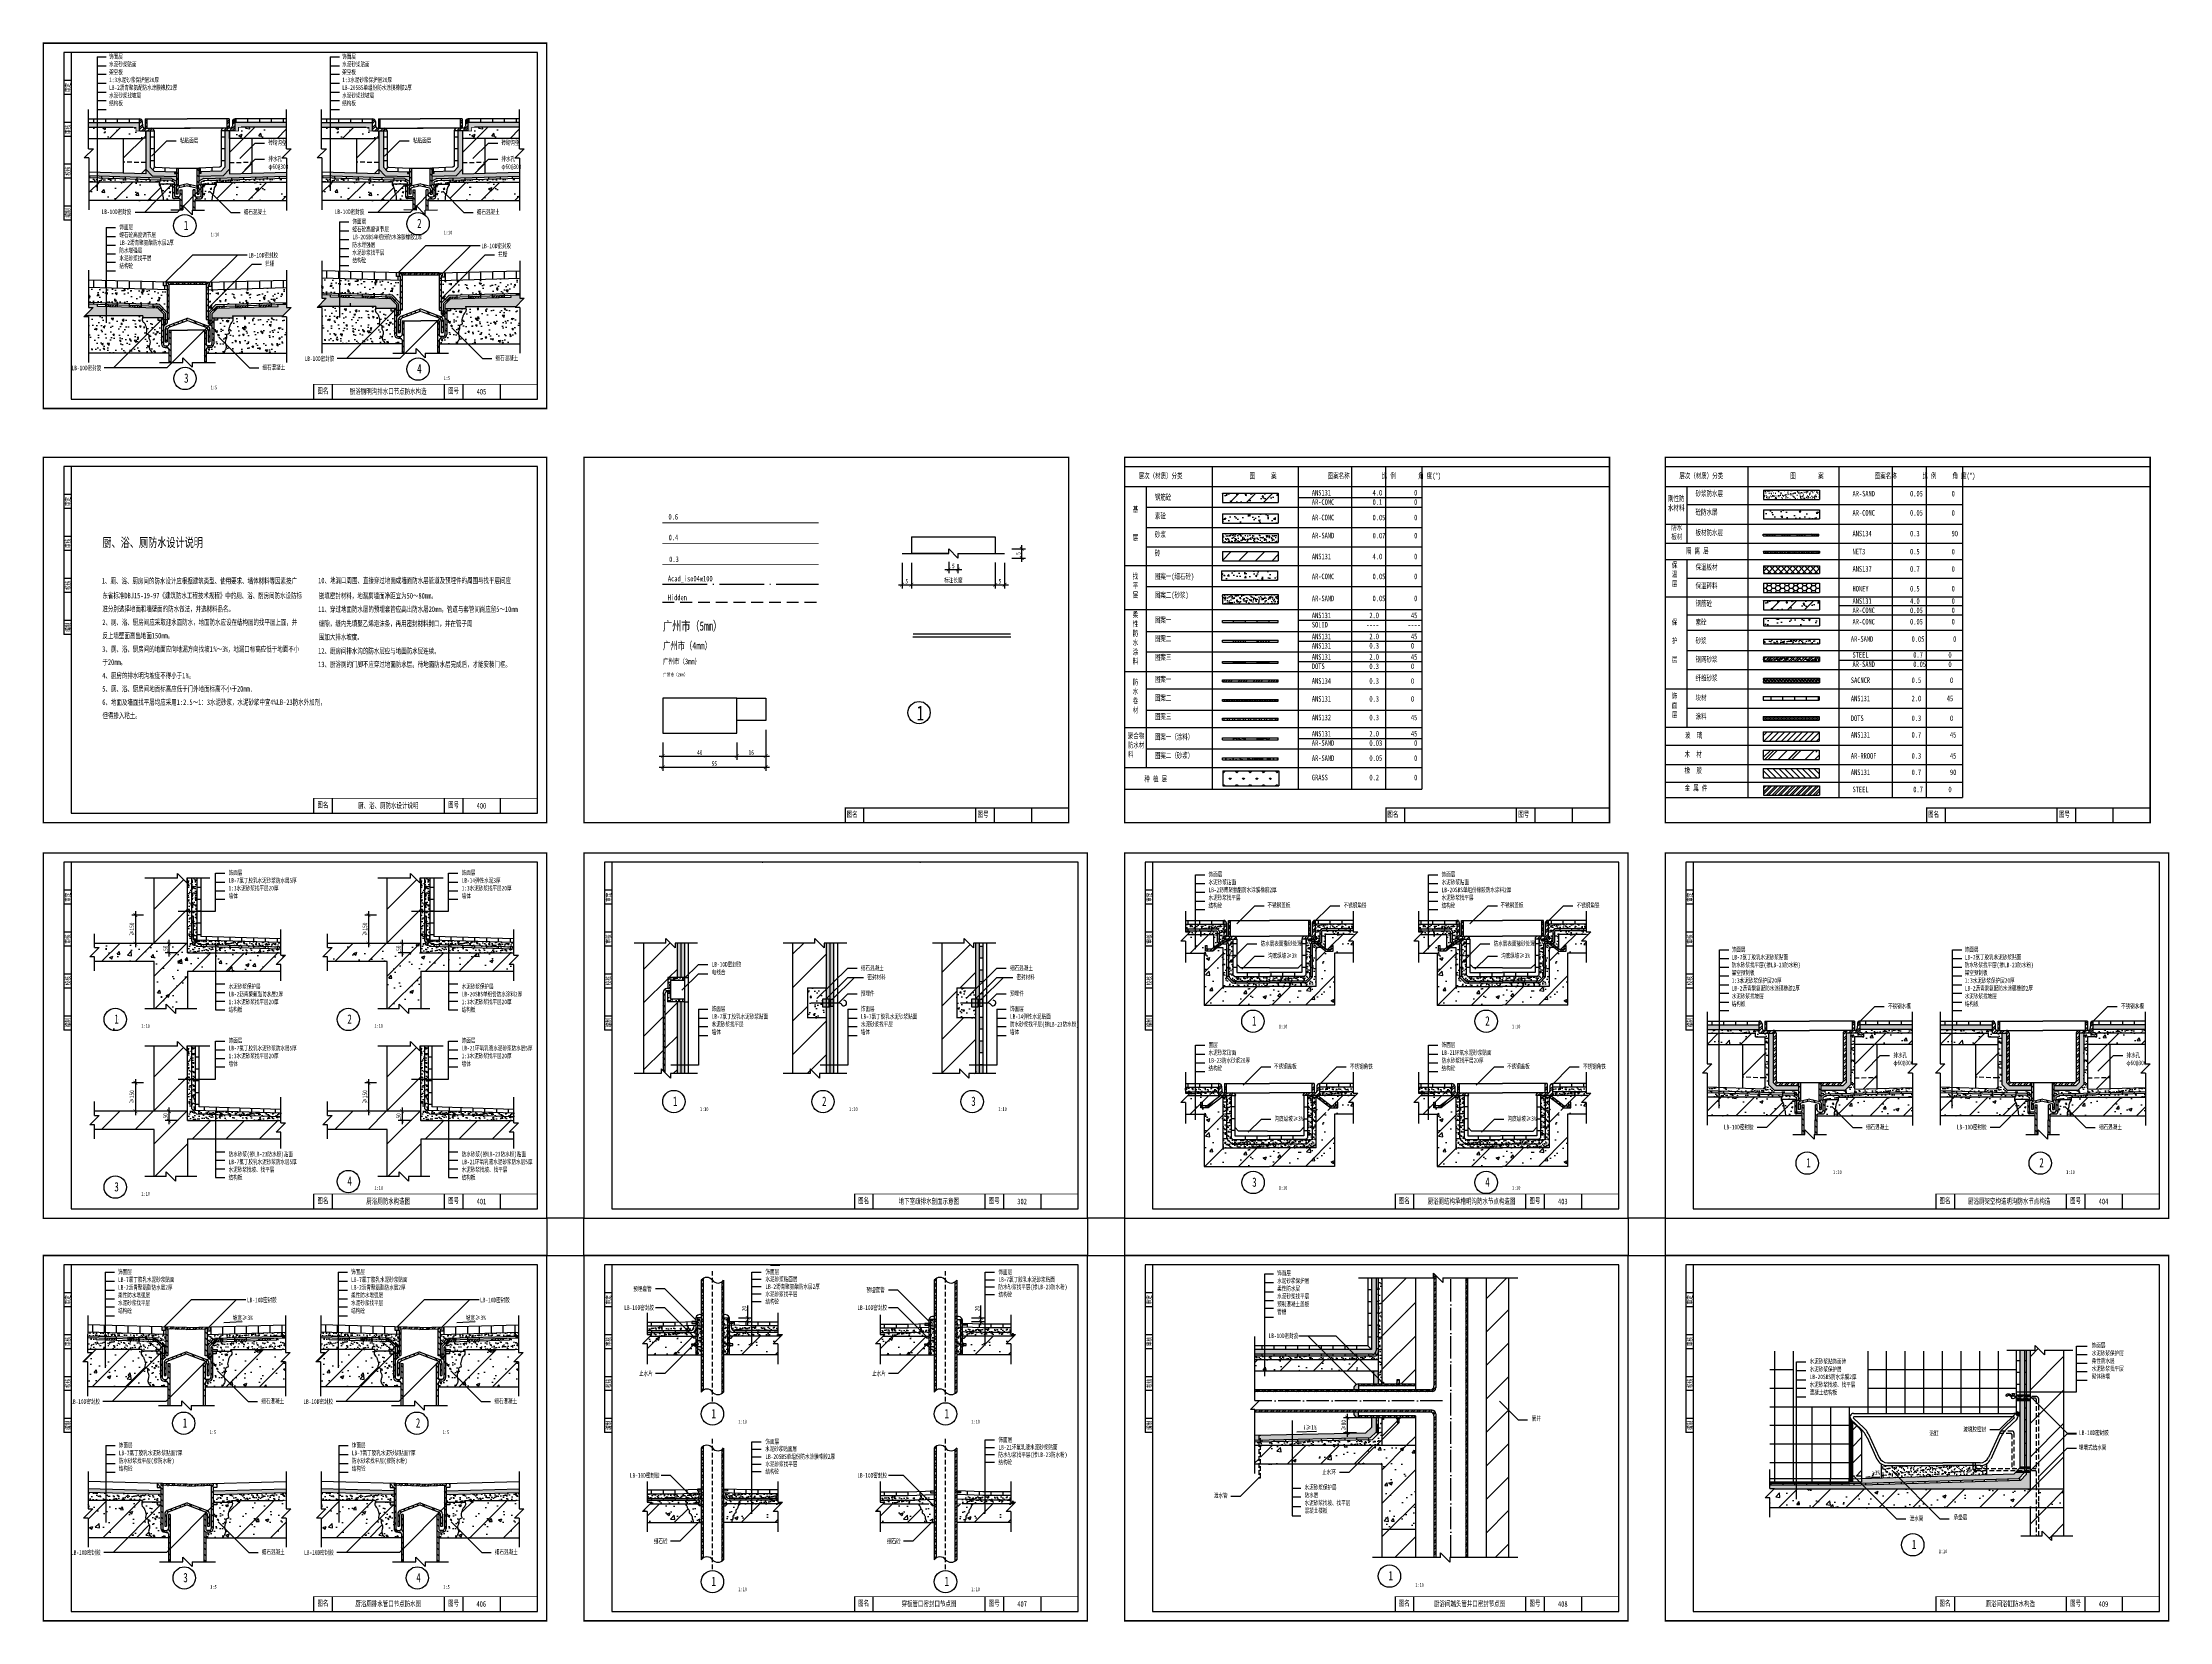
# Model space of a CAD drawing. Extents: x -1435 to -294, y -762 to 85.
import ezdxf

# ---------------------------------------------------------------- set-up
doc = ezdxf.new("R2010")
doc.units = 0
for name, pattern in [('ACAD_ISO02W100', [15, 12, -3]), ('ACAD_ISO04W100', [30.5, 24, -3, 0.5, -3]), ('DASHED', [0.75, 0.5, -0.25]), ('HIDDEN', [9.525, 6.35, -3.175])]:
    doc.linetypes.add(name, pattern=pattern)
doc.layers.get('0').update_dxf_attribs({"linetype": 'CONTINUOUS'})
doc.layers.get('DEFPOINTS').update_dxf_attribs({"linetype": 'CONTINUOUS'})
doc.styles.get("Standard").update_dxf_attribs({"font": 'SimSun.ttf', "width": 0.7, "height": 2.5})
doc.dimstyles.get("Standard").update_dxf_attribs({"dimtxt": 0.18, "dimasz": 0.18, "dimexe": 0.18, "dimexo": 0.0625, "dimgap": 0.09, "dimtad": 0, "dimtih": 1, "dimtoh": 1, "dimdec": 4, "dimzin": 0, "dimdsep": 46, "dimtxsty": 'Standard', "dimcen": 0.09, "dimadec": 0, "dimazin": 0, "dimtfac": 1, "dimtdec": 4, "dimtofl": 0, "dimtmove": 0, "dimatfit": 3, "dimfxl": 0, "dimtolj": 1, "dimtzin": 0, "dimarcsym": 0})
pattern_1 = [(45, (-1213.93, -290.109), (-4.49013, 4.49013), [])]
pattern_2 = [(50, (-1213.93, -290.109), (9.10923, -0.79695), [0.9525, -10.4775]), (355, (-1213.93, -290.109), (-1.76214, 9.55283), [0.762, -8.382]), (100.451, (-1213.171, -290.175), (7.34713, 8.75583), [0.8095, -8.9045]), (46.1842, (-1213.93, -287.569), (13.55395, -2.10212), [1.42875, -15.71625]), (96.6356, (-1212.8, -287.744), (11.8702, 12.37128), [1.21425, -13.35675]), (351.184, (-1213.93, -287.569), (11.87023, 12.37126), [1.143, -12.573]), (21, (-1212.66, -288.204), (7.58074, -5.11328), [0.9525, -10.4775]), (326, (-1212.66, -288.204), (3.0901, 9.2094), [0.762, -8.382]), (71.4514, (-1212.028, -288.63), (10.67082, 4.09614), [0.8095, -8.9045]), (37.5, (-1213.93, -290.109), (0.15443, 4.227752), [0, -8.2804, 0, -8.509, 0, -8.41375]), (7.5, (-1213.93, -290.109), (3.340983, 5.00903), [0, -4.8514, 0, -8.0899, 0, -3.20675]), (327.5, (-1216.7622, -290.109), (6.77953, -0.286437), [0, -3.175, 0, -9.906, 0, -13.1445]), (317.5, (-1218.032, -290.109), (7.40646, 1.271325), [0, -4.1275, 0, -6.5786, 0, -9.3345])]
pattern_3 = [(37.5, (-1213.93, -290.109), (-0.0800016, 2.447066), [0, -1.9304, 0, -2.159, 0, -2.06375]), (7.5, (-1213.93, -290.109), (2.247616, 3.584126), [0, -1.0414, 0, -1.7399, 0, -0.66675]), (327.5, (-1215.4922, -290.109), (3.954962, 0.007186), [0, -0.635, 0, -2.286, 0, -2.9845]), (317.5, (-1215.4922, -290.109), (3.817782, 1.114647), [0, -0.3175, 0, -1.4986, 0, -1.7145])]
pattern_4 = [(50, (-1213.93, -287.1704), (9.10923, -0.79695), [0.9525, -10.4775]), (355, (-1213.93, -287.17), (-1.76214, 9.55283), [0.762, -8.382]), (100.451, (-1213.171, -287.237), (7.34713, 8.75583), [0.8095, -8.9045]), (46.1842, (-1213.93, -284.63), (13.55395, -2.10212), [1.42875, -15.71625]), (96.6356, (-1212.8, -284.806), (11.8702, 12.37128), [1.21425, -13.35675]), (351.184, (-1213.93, -284.63), (11.87023, 12.37126), [1.143, -12.573]), (21, (-1212.66, -285.2654), (7.58074, -5.11328), [0.9525, -10.4775]), (326, (-1212.66, -285.265), (3.0901, 9.2094), [0.762, -8.382]), (71.4514, (-1212.028, -285.6915), (10.67082, 4.09614), [0.8095, -8.9045]), (37.5, (-1213.93, -287.1704), (0.15443, 4.227752), [0, -8.2804, 0, -8.509, 0, -8.41375]), (7.5, (-1213.93, -287.1704), (3.340983, 5.00903), [0, -4.8514, 0, -8.0899, 0, -3.20675]), (327.5, (-1216.7622, -287.1704), (6.77953, -0.286437), [0, -3.175, 0, -9.906, 0, -13.1445]), (317.5, (-1218.032, -287.1704), (7.40646, 1.271325), [0, -4.1275, 0, -6.5786, 0, -9.3345])]
pattern_5 = [(45, (-1213.9301, -290.1089), (-0.6735192, 0.6735192), [])]
pattern_6 = [(45, (-1231.986, -290.109), (-1.571545, 1.571545), []), (45, (-1231.986, -288.9977), (-1.571545, 1.571545), [])]
pattern_7 = [(37.5, (-1231.986, -290.109), (-0.0800016, 2.447066), [0, -1.9304, 0, -2.159, 0, -2.06375]), (7.5, (-1231.986, -290.109), (2.247616, 3.584126), [0, -1.0414, 0, -1.7399, 0, -0.66675]), (327.5, (-1233.548, -290.109), (3.954962, 0.007186), [0, -0.635, 0, -2.286, 0, -2.9845]), (317.5, (-1233.548, -290.109), (3.817782, 1.114647), [0, -0.3175, 0, -1.4986, 0, -1.7145])]
pattern_8 = [(45, (-923.771, -347.718), (-4.49013, 4.49013), [])]
pattern_9 = [(50, (-923.771, -347.718), (9.10923, -0.79695), [0.9525, -10.4775]), (355, (-923.771, -347.718), (-1.76214, 9.55283), [0.762, -8.382]), (100.451, (-923.012, -347.784), (7.34713, 8.75583), [0.8095, -8.9045]), (46.1842, (-923.771, -345.178), (13.55395, -2.10212), [1.42875, -15.71625]), (96.6356, (-922.641, -345.353), (11.8702, 12.37128), [1.21425, -13.35675]), (351.184, (-923.771, -345.178), (11.87023, 12.37126), [1.143, -12.573]), (21, (-922.501, -345.813), (7.58074, -5.11328), [0.9525, -10.4775]), (326, (-922.501, -345.813), (3.0901, 9.2094), [0.762, -8.382]), (71.4514, (-921.869, -346.239), (10.67082, 4.09614), [0.8095, -8.9045]), (37.5, (-923.7707, -347.718), (0.15443, 4.227752), [0, -8.2804, 0, -8.509, 0, -8.41375]), (7.5, (-923.7707, -347.718), (3.340983, 5.00903), [0, -4.8514, 0, -8.0899, 0, -3.20675]), (327.5, (-926.603, -347.718), (6.77953, -0.286437), [0, -3.175, 0, -9.906, 0, -13.1445]), (317.5, (-927.873, -347.718), (7.40646, 1.271325), [0, -4.1275, 0, -6.5786, 0, -9.3345])]
pattern_10 = [(37.5, (-7.4803, 0), (-0.0800016, 2.4470662), [0, -1.9304, 0, -2.159, 0, -2.06375]), (7.5, (-7.4803, 0), (2.2476164, 3.5841255), [0, -1.0414, 0, -1.7399, 0, -0.66675]), (327.5, (-9.0424, 0), (3.954962, 0.007186), [0, -0.635, 0, -2.286, 0, -2.9845]), (317.5, (-9.0424, 0), (3.817782, 1.114647), [0, -0.3175, 0, -1.4986, 0, -1.7145])]
pattern_11 = [(37.5, (117.5197, 0), (-0.0800016, 2.4470662), [0, -1.9304, 0, -2.159, 0, -2.06375]), (7.5, (117.5197, 0), (2.2476164, 3.5841255), [0, -1.0414, 0, -1.7399, 0, -0.66675]), (327.5, (115.9576, 0), (3.954962, 0.007186), [0, -0.635, 0, -2.286, 0, -2.9845]), (317.5, (115.9576, 0), (3.817782, 1.114647), [0, -0.3175, 0, -1.4986, 0, -1.7145])]
pattern_12 = [(50, (0, 0), (18.21847, -1.59391), [1.905, -20.955]), (355, (0, 0), (-3.52428, 19.10566), [1.524, -16.764]), (100.451, (1.518, -0.133), (14.69425, 17.51167), [1.619, -17.809]), (46.1842, (0, 5.08), (27.1079, -4.20423), [2.8575, -31.4325]), (96.6356, (2.26, 4.73), (23.74042, 24.74256), [2.4285, -26.7135]), (351.184, (0, 5.08), (23.74046, 24.7425), [2.286, -25.146]), (21, (2.54, 3.81), (15.16149, -10.22655), [1.905, -20.955]), (326, (2.54, 3.81), (6.1802, 18.4188), [1.524, -16.764]), (71.4514, (3.803, 2.958), (21.34165, 8.19229), [1.619, -17.809]), (37.5, (0, 0), (0.30886, 8.455504), [0, -16.5608, 0, -17.018, 0, -16.8275]), (7.5, (0, 0), (6.681966, 10.01806), [0, -9.7028, 0, -16.1798, 0, -6.4135]), (327.5, (-5.664, 0), (13.55906, -0.572874), [0, -6.35, 0, -19.812, 0, -26.289]), (317.5, (-8.204, 0), (14.81292, 2.54265), [0, -8.255, 0, -13.1572, 0, -18.669])]
pattern_13 = [(37.5, (125, 0), (-0.0800016, 2.4470662), [0, -1.9304, 0, -2.159, 0, -2.06375]), (7.5, (125, 0), (2.2476164, 3.5841255), [0, -1.0414, 0, -1.7399, 0, -0.66675]), (327.5, (123.438, 0), (3.9549619, 0.007186), [0, -0.635, 0, -2.286, 0, -2.9845]), (317.5, (123.438, 0), (3.817782, 1.1146466), [0, -0.3175, 0, -1.4986, 0, -1.7145])]
pattern_14 = [(50, (0, 0), (9.109233, -0.796954), [0.9525, -10.4775]), (355, (0, 0), (-1.76214, 9.55283), [0.762, -8.382]), (100.451, (0.759, -0.066), (7.347125, 8.755834), [0.8095, -8.9045]), (46.1842, (0, 2.54), (13.55395, -2.10212), [1.42875, -15.71625]), (96.6356, (1.13, 2.365), (11.87021, 12.37128), [1.21425, -13.35675]), (351.184, (0, 2.54), (11.87023, 12.37126), [1.143, -12.573]), (21, (1.27, 1.905), (7.580744, -5.113276), [0.9525, -10.4775]), (326, (1.27, 1.905), (3.0901, 9.2094), [0.762, -8.382]), (71.4514, (1.902, 1.479), (10.670825, 4.09614), [0.8095, -8.9045]), (37.5, (0, 0), (0.15443, 4.227752), [0, -8.2804, 0, -8.509, 0, -8.41375]), (7.5, (0, 0), (3.340983, 5.009029), [0, -4.8514, 0, -8.0899, 0, -3.20675]), (327.5, (-2.832, 0), (6.77953, -0.286437), [0, -3.175, 0, -9.906, 0, -13.1445]), (317.5, (-4.102, 0), (7.40646, 1.271325), [0, -4.1275, 0, -6.5786, 0, -9.3345])]
pattern_15 = [(45, (-8, -5), (-1.571545, 1.571545), []), (45, (-8, -3.8887), (-1.571545, 1.571545), [])]
pattern_16 = [(45, (117, -5), (-1.571545, 1.571545), []), (45, (117, -3.8887), (-1.571545, 1.571545), [])]
pattern_17 = [(37.5, (0, 3.5), (-0.0800016, 2.447066), [0, -1.9304, 0, -2.159, 0, -2.06375]), (7.5, (0, 3.5), (2.247616, 3.584126), [0, -1.0414, 0, -1.7399, 0, -0.66675]), (327.5, (-1.562, 3.5), (3.954962, 0.007186), [0, -0.635, 0, -2.286, 0, -2.9845]), (317.5, (-1.562, 3.5), (3.817782, 1.114647), [0, -0.3175, 0, -1.4986, 0, -1.7145])]
pattern_18 = [(37.5, (125, 3.5), (-0.0800016, 2.447066), [0, -1.9304, 0, -2.159, 0, -2.06375]), (7.5, (125, 3.5), (2.247616, 3.584126), [0, -1.0414, 0, -1.7399, 0, -0.66675]), (327.5, (123.438, 3.5), (3.954962, 0.007186), [0, -0.635, 0, -2.286, 0, -2.9845]), (317.5, (123.438, 3.5), (3.817782, 1.114647), [0, -0.3175, 0, -1.4986, 0, -1.7145])]
pattern_19 = [(45, (0, 0), (-1.5715448, 1.5715448), []), (45, (0, 1.1113), (-1.5715448, 1.5715448), [])]
pattern_20 = [(45, (125, 0), (-8.98026, 8.98026), [])]
pattern_21 = [(37.5, (125, 0), (-0.112002, 3.4258927), [0, -2.70256, 0, -3.0226, 0, -2.88925]), (7.5, (125, 0), (3.146663, 5.017776), [0, -1.45796, 0, -2.43586, 0, -0.93345]), (327.5, (122.813, 0), (5.5369466, 0.0100603), [0, -0.889, 0, -3.2004, 0, -4.1783]), (317.5, (122.813, 0), (5.344895, 1.560505), [0, -0.4445, 0, -2.09804, 0, -2.4003])]
pattern_22 = [(50, (125, 0), (18.21847, -1.59391), [1.905, -20.955]), (355, (125, 0), (-3.52428, 19.10566), [1.524, -16.764]), (100.451, (126.518, -0.133), (14.69425, 17.51167), [1.619, -17.809]), (46.1842, (125, 5.08), (27.1079, -4.20423), [2.8575, -31.4325]), (96.6356, (127.26, 4.73), (23.74042, 24.74256), [2.4285, -26.7135]), (351.184, (125, 5.08), (23.74046, 24.7425), [2.286, -25.146]), (21, (127.54, 3.81), (15.16149, -10.22655), [1.905, -20.955]), (326, (127.54, 3.81), (6.1802, 18.4188), [1.524, -16.764]), (71.4514, (128.803, 2.958), (21.34165, 8.19229), [1.619, -17.809]), (37.5, (125, 0), (0.30886, 8.455504), [0, -16.5608, 0, -17.018, 0, -16.8275]), (7.5, (125, 0), (6.681966, 10.01806), [0, -9.7028, 0, -16.1798, 0, -6.4135]), (327.5, (119.336, 0), (13.55906, -0.572874), [0, -6.35, 0, -19.812, 0, -26.289]), (317.5, (116.796, 0), (14.81292, 2.54265), [0, -8.255, 0, -13.1572, 0, -18.669])]
pattern_23 = [(135, (125, 0), (-1.5715448, -1.5715448), [])]
pattern_24 = [(45, (125, 0), (-1.5715448, 1.5715448), []), (45, (125, 1.1113), (-1.5715448, 1.5715448), [])]
pattern_25 = [(45, (-1160, 434.4038), (-1.571545, 1.571545), []), (45, (-1160, 435.515), (-1.571545, 1.571545), [])]
pattern_26 = [(135, (-1160, 434.4038), (-1.571545, -1.571545), [])]
pattern_27 = [(140, (-1160, 442.404), (0.79695, 9.10923), [0.9525, -10.4775]), (85, (-1160, 442.404), (-9.55283, -1.76214), [0.762, -8.382]), (190.451, (-1159.934, 443.163), (-8.75583, 7.34713), [0.8095, -8.9045]), (136.1842, (-1162.54, 442.404), (2.10212, 13.55395), [1.42875, -15.71625]), (186.6356, (-1162.365, 443.533), (-12.37128, 11.8702), [1.21425, -13.35675]), (81.184, (-1162.54, 442.404), (-12.37126, 11.87023), [1.143, -12.573]), (111, (-1161.905, 443.674), (5.11328, 7.58074), [0.9525, -10.4775]), (56, (-1161.905, 443.674), (-9.2094, 3.0901), [0.762, -8.382]), (161.4514, (-1161.479, 444.3055), (-4.09614, 10.67082), [0.8095, -8.9045]), (127.5, (-1160, 442.4038), (-4.227752, 0.15443), [0, -8.2804, 0, -8.509, 0, -8.41375]), (97.5, (-1160, 442.404), (-5.00903, 3.340983), [0, -4.8514, 0, -8.0899, 0, -3.20675]), (57.5, (-1160, 439.5717), (0.286437, 6.77953), [0, -3.175, 0, -9.906, 0, -13.1445]), (47.5, (-1160, 438.3017), (-1.271325, 7.40646), [0, -4.1275, 0, -6.5786, 0, -9.3345])]
pattern_28 = [(45, (-1160, 442.4038), (-0.6735192, 0.6735192), [])]
pattern_29 = [(140, (-1035, 447.404), (0.79695, 9.10923), [0.9525, -10.4775]), (85, (-1035, 447.404), (-9.55283, -1.76214), [0.762, -8.382]), (190.451, (-1034.934, 448.163), (-8.75583, 7.34713), [0.8095, -8.9045]), (136.1842, (-1037.54, 447.404), (2.10212, 13.55395), [1.42875, -15.71625]), (186.6356, (-1037.365, 448.533), (-12.37128, 11.8702), [1.21425, -13.35675]), (81.184, (-1037.54, 447.404), (-12.37126, 11.87023), [1.143, -12.573]), (111, (-1036.905, 448.674), (5.11328, 7.58074), [0.9525, -10.4775]), (56, (-1036.905, 448.674), (-9.2094, 3.0901), [0.762, -8.382]), (161.4514, (-1036.479, 449.3055), (-4.09614, 10.67082), [0.8095, -8.9045]), (127.5, (-1035, 447.4038), (-4.227752, 0.15443), [0, -8.2804, 0, -8.509, 0, -8.41375]), (97.5, (-1035, 447.404), (-5.00903, 3.340983), [0, -4.8514, 0, -8.0899, 0, -3.20675]), (57.5, (-1035, 444.5717), (0.286437, 6.77953), [0, -3.175, 0, -9.906, 0, -13.1445]), (47.5, (-1035, 443.3017), (-1.271325, 7.40646), [0, -4.1275, 0, -6.5786, 0, -9.3345])]
pattern_30 = [(45, (-1035, 447.4038), (-0.6735192, 0.6735192), [])]
pattern_31 = [(45, (-1160.6714, -112.1973), (-0.6735192, 0.6735192), [])]
pattern_32 = [(45, (-1035.6714, -112.1973), (-0.6735192, 0.6735192), [])]
pattern_33 = [(135, (0, 3), (-1.5715448, -1.5715448), [])]
pattern_34 = [(135, (125, 3), (-1.5715448, -1.5715448), [])]
pattern_35 = [(45, (-10, 0), (-1.571545, 1.571545), []), (45, (-10, 1.1113), (-1.571545, 1.571545), [])]
pattern_36 = [(45, (-10, 0), (-8.98026, 8.98026), [])]
pattern_37 = [(50, (-10, 0), (18.21847, -1.5939), [1.905, -20.955]), (355, (-10, 0), (-3.52428, 19.10566), [1.524, -16.764]), (100.451, (-8.482, -0.133), (14.69425, 17.51167), [1.619, -17.809]), (46.1842, (-10, 5.08), (27.1079, -4.20423), [2.8575, -31.4325]), (96.6356, (-7.74, 4.73), (23.7404, 24.74256), [2.4285, -26.7135]), (351.184, (-10, 5.08), (23.74046, 24.7425), [2.286, -25.146]), (21, (-7.46, 3.81), (15.16149, -10.22655), [1.905, -20.955]), (326, (-7.46, 3.81), (6.1802, 18.4188), [1.524, -16.764]), (71.4514, (-6.197, 2.958), (21.34165, 8.19229), [1.619, -17.809]), (37.5, (-10, 0), (0.30886, 8.455504), [0, -16.5608, 0, -17.018, 0, -16.8275]), (7.5, (-10, 0), (6.681966, 10.01806), [0, -9.7028, 0, -16.1798, 0, -6.4135]), (327.5, (-15.664, 0), (13.55906, -0.572874), [0, -6.35, 0, -19.812, 0, -26.289]), (317.5, (-18.204, 0), (14.81292, 2.54265), [0, -8.255, 0, -13.1572, 0, -18.669])]
pattern_38 = [(37.5, (-10, 0), (-0.0800016, 2.4470662), [0, -1.9304, 0, -2.159, 0, -2.06375]), (7.5, (-10, 0), (2.2476164, 3.5841255), [0, -1.0414, 0, -1.7399, 0, -0.66675]), (327.5, (-11.562, 0), (3.954962, 0.007186), [0, -0.635, 0, -2.286, 0, -2.9845]), (317.5, (-11.562, 0), (3.817782, 1.114647), [0, -0.3175, 0, -1.4986, 0, -1.7145])]
pattern_39 = [(37.5, (-10, 0), (-0.112002, 3.4258927), [0, -2.70256, 0, -3.0226, 0, -2.88925]), (7.5, (-10, 0), (3.146663, 5.017776), [0, -1.45796, 0, -2.43586, 0, -0.93345]), (327.5, (-12.187, 0), (5.5369466, 0.01006), [0, -0.889, 0, -3.2004, 0, -4.1783]), (317.5, (-12.187, 0), (5.344895, 1.560505), [0, -0.4445, 0, -2.09804, 0, -2.4003])]
pattern_40 = [(50, (115, 0), (18.21847, -1.5939), [1.905, -20.955]), (355, (115, 0), (-3.52428, 19.10566), [1.524, -16.764]), (100.451, (116.518, -0.133), (14.69425, 17.51167), [1.619, -17.809]), (46.1842, (115, 5.08), (27.1079, -4.20423), [2.8575, -31.4325]), (96.6356, (117.26, 4.73), (23.7404, 24.74256), [2.4285, -26.7135]), (351.184, (115, 5.08), (23.74046, 24.7425), [2.286, -25.146]), (21, (117.54, 3.81), (15.16149, -10.22655), [1.905, -20.955]), (326, (117.54, 3.81), (6.1802, 18.4188), [1.524, -16.764]), (71.4514, (118.803, 2.958), (21.34165, 8.19229), [1.619, -17.809]), (37.5, (115, 0), (0.30886, 8.455504), [0, -16.5608, 0, -17.018, 0, -16.8275]), (7.5, (115, 0), (6.681966, 10.01806), [0, -9.7028, 0, -16.1798, 0, -6.4135]), (327.5, (109.336, 0), (13.55906, -0.572874), [0, -6.35, 0, -19.812, 0, -26.289]), (317.5, (106.796, 0), (14.81292, 2.54265), [0, -8.255, 0, -13.1572, 0, -18.669])]
pattern_41 = [(45, (115, 0), (-8.98026, 8.98026), [])]
pattern_42 = [(45, (0, 216), (-8.98026, 8.98026), [])]
pattern_43 = [(180, (0, 216), (-1e-15, -6.35), [])]

# ---------------------------------------------------------------- blocks, each defined once
blk = doc.blocks.new('_ARCHTICK')
at = {"color": 0, "linetype": 'ByBlock', "const_width": 0.15}
blk.add_lwpolyline([(-0.5, -0.5), (0.5, 0.5)], dxfattribs=at)
blk = doc.blocks.new('*D1')
at = {"color": 0}
for p, q in [((-1102.5, -290.7), (-1102.5, -299.9)), ((-1062.9, -290.7), (-1062.9, -299.9)), ((-1104.5, -297.9), (-1060.9, -297.9))]:
    blk.add_line(p, q, dxfattribs=at)
at = {"layer": 'DEFPOINTS', "color": 0}
for p in [(-1102.5, -285.7), (-1062.9, -285.7), (-1062.9, -297.9)]:
    blk.add_point(p, dxfattribs=at)
at = {"color": 0, "xscale": 2, "yscale": 2, "zscale": 2, "rotation": 180}
blk.add_blockref('_ARCHTICK', (-1102.5, -297.9), dxfattribs=at)
at = {"color": 0, "xscale": 2, "yscale": 2, "zscale": 2}
blk.add_blockref('_ARCHTICK', (-1062.9, -297.9), dxfattribs=at)
at = {"color": 0, "insert": (-1082.7, -296), "char_height": 2.5, "attachment_point": 5}
blk.add_mtext('\\A1;40', dxfattribs=at)
blk = doc.blocks.new('*D2')
at = {"color": 0}
for p, q in [((-1047.3, -283.9), (-1047.3, -299.9)), ((-1062.9, -290.7), (-1062.9, -299.9)), ((-1064.9, -297.9), (-1045.3, -297.9))]:
    blk.add_line(p, q, dxfattribs=at)
at = {"layer": 'DEFPOINTS', "color": 0}
for p in [(-1047.3, -278.9), (-1062.9, -285.7), (-1047.3, -297.9)]:
    blk.add_point(p, dxfattribs=at)
at = {"color": 0, "xscale": 2, "yscale": 2, "zscale": 2, "rotation": 180}
blk.add_blockref('_ARCHTICK', (-1062.9, -297.9), dxfattribs=at)
at = {"color": 0, "xscale": 2, "yscale": 2, "zscale": 2}
blk.add_blockref('_ARCHTICK', (-1047.3, -297.9), dxfattribs=at)
at = {"color": 0, "insert": (-1055.1, -296), "char_height": 2.5, "attachment_point": 5}
blk.add_mtext('\\A1;16', dxfattribs=at)
blk = doc.blocks.new('*D3')
at = {"color": 0}
for p, q in [((-1047.3, -283.9), (-1047.3, -305.9)), ((-1102.5, -290.7), (-1102.5, -305.9)), ((-1104.5, -303.9), (-1045.3, -303.9))]:
    blk.add_line(p, q, dxfattribs=at)
at = {"layer": 'DEFPOINTS', "color": 0}
for p in [(-1047.3, -278.9), (-1102.5, -285.7), (-1047.3, -303.9)]:
    blk.add_point(p, dxfattribs=at)
at = {"color": 0, "xscale": 2, "yscale": 2, "zscale": 2, "rotation": 180}
blk.add_blockref('_ARCHTICK', (-1102.5, -303.9), dxfattribs=at)
at = {"color": 0, "xscale": 2, "yscale": 2, "zscale": 2}
blk.add_blockref('_ARCHTICK', (-1047.3, -303.9), dxfattribs=at)
at = {"color": 0, "insert": (-1074.9, -302), "char_height": 2.5, "attachment_point": 5}
blk.add_mtext('\\A1;55', dxfattribs=at)
blk = doc.blocks.new('*D4')
at = {"color": 0}
for p, q in [((-974.2, -194.2), (-974.2, -208)), ((-969.2, -194.2), (-969.2, -208)), ((-976.2, -206), (-967.2, -206))]:
    blk.add_line(p, q, dxfattribs=at)
at = {"layer": 'DEFPOINTS', "color": 0}
for p in [(-974.2, -189.2), (-969.2, -189.2), (-969.2, -206)]:
    blk.add_point(p, dxfattribs=at)
at = {"color": 0, "xscale": 2, "yscale": 2, "zscale": 2, "rotation": 180}
blk.add_blockref('_ARCHTICK', (-974.2, -206), dxfattribs=at)
at = {"color": 0, "xscale": 2, "yscale": 2, "zscale": 2}
blk.add_blockref('_ARCHTICK', (-969.2, -206), dxfattribs=at)
at = {"color": 0, "insert": (-971.7, -204.1), "char_height": 2.5, "attachment_point": 5}
blk.add_mtext('\\A1;5', dxfattribs=at)
blk = doc.blocks.new('*D5')
at = {"color": 0}
for p, q in [((-969.2, -194.2), (-969.2, -208)), ((-924.2, -194.1), (-924.2, -208)), ((-971.2, -206), (-922.2, -206))]:
    blk.add_line(p, q, dxfattribs=at)
at = {"layer": 'DEFPOINTS', "color": 0}
for p in [(-969.2, -189.2), (-924.2, -189.1), (-924.2, -206)]:
    blk.add_point(p, dxfattribs=at)
at = {"color": 0, "xscale": 2, "yscale": 2, "zscale": 2, "rotation": 180}
blk.add_blockref('_ARCHTICK', (-969.2, -206), dxfattribs=at)
at = {"color": 0, "xscale": 2, "yscale": 2, "zscale": 2}
blk.add_blockref('_ARCHTICK', (-924.2, -206), dxfattribs=at)
at = {"color": 0, "insert": (-946.7, -203.7), "char_height": 2.5, "attachment_point": 5}
blk.add_mtext('\\A1;标注长度', dxfattribs=at)
blk = doc.blocks.new('*D6')
at = {"color": 0}
for p, q in [((-924.2, -194.2), (-924.2, -208)), ((-919.2, -194.2), (-919.2, -208)), ((-926.2, -206), (-917.2, -206))]:
    blk.add_line(p, q, dxfattribs=at)
at = {"layer": 'DEFPOINTS', "color": 0}
for p in [(-924.2, -189.2), (-919.2, -189.2), (-919.2, -206)]:
    blk.add_point(p, dxfattribs=at)
at = {"color": 0, "xscale": 2, "yscale": 2, "zscale": 2, "rotation": 180}
blk.add_blockref('_ARCHTICK', (-924.2, -206), dxfattribs=at)
at = {"color": 0, "xscale": 2, "yscale": 2, "zscale": 2}
blk.add_blockref('_ARCHTICK', (-919.2, -206), dxfattribs=at)
at = {"color": 0, "insert": (-921.7, -204.1), "char_height": 2.5, "attachment_point": 5}
blk.add_mtext('\\A1;5', dxfattribs=at)
blk = doc.blocks.new('*D7')
at = {"color": 0}
for p, q in [((-915.4, -186.7), (-908, -186.7)), ((-915.3, -191.7), (-908, -191.7)), ((-910, -193.7), (-910, -184.7))]:
    blk.add_line(p, q, dxfattribs=at)
at = {"layer": 'DEFPOINTS', "color": 0}
for p in [(-920.4, -186.7), (-920.3, -191.7), (-910, -186.7)]:
    blk.add_point(p, dxfattribs=at)
at = {"color": 0, "xscale": 2, "yscale": 2, "zscale": 2}
for p, rotation in [((-910, -186.7), 90), ((-910, -191.7), 270)]:
    blk.add_blockref('_ARCHTICK', p, dxfattribs=dict(at, rotation=rotation))
at = {"color": 0, "insert": (-911.9, -189.2), "char_height": 2.5, "attachment_point": 5, "rotation": 90}
blk.add_mtext('\\A1;5', dxfattribs=at)
blk = doc.blocks.new('*D8')
at = {"color": 0}
for p, q in [((-949.2, -193.7), (-949.2, -199.8)), ((-951.2, -197.8), (-942.2, -197.8)), ((-944.2, -194.9), (-944.2, -199.8))]:
    blk.add_line(p, q, dxfattribs=at)
at = {"layer": 'DEFPOINTS', "color": 0}
for p in [(-949.2, -188.7), (-944.2, -189.9), (-944.2, -197.8)]:
    blk.add_point(p, dxfattribs=at)
at = {"color": 0, "xscale": 2, "yscale": 2, "zscale": 2, "rotation": 180}
blk.add_blockref('_ARCHTICK', (-949.2, -197.8), dxfattribs=at)
at = {"color": 0, "xscale": 2, "yscale": 2, "zscale": 2}
blk.add_blockref('_ARCHTICK', (-944.2, -197.8), dxfattribs=at)
at = {"color": 0, "insert": (-946.7, -195.9), "char_height": 2.5, "attachment_point": 5}
blk.add_mtext('\\A1;5', dxfattribs=at)
blk = doc.blocks.new('*D10')
at = {"color": 0}
for p, q in [((-1381.1, -383.2), (-1387.4, -383.2)), ((-1385.4, -381.2), (-1385.4, -400.5)), ((-1380.4, -398.5), (-1387.4, -398.5))]:
    blk.add_line(p, q, dxfattribs=at)
at = {"layer": 'DEFPOINTS', "color": 0}
for p in [(-1376.1, -383.2), (-1385.4, -398.5), (-1375.4, -398.5)]:
    blk.add_point(p, dxfattribs=at)
at = {"color": 0, "xscale": 2, "yscale": 2, "zscale": 2}
for p, rotation in [((-1385.4, -383.2), 90), ((-1385.4, -398.5), 270)]:
    blk.add_blockref('_ARCHTICK', p, dxfattribs=dict(at, rotation=rotation))
at = {"color": 0, "insert": (-1387.3, -390.8), "char_height": 2.5, "attachment_point": 5, "rotation": 90}
blk.add_mtext('\\A1;≥150', dxfattribs=at)
blk = doc.blocks.new('*D11')
at = {"color": 0}
for p, q in [((-1362.4, -398.5), (-1369.4, -398.5)), ((-1367.4, -396.5), (-1367.4, -405.5)), ((-1362.4, -403.5), (-1369.4, -403.5))]:
    blk.add_line(p, q, dxfattribs=at)
at = {"layer": 'DEFPOINTS', "color": 0}
for p in [(-1357.4, -398.5), (-1367.4, -403.5), (-1357.4, -403.5)]:
    blk.add_point(p, dxfattribs=at)
at = {"color": 0, "xscale": 2, "yscale": 2, "zscale": 2}
for p, rotation in [((-1367.4, -398.5), 90), ((-1367.4, -403.5), 270)]:
    blk.add_blockref('_ARCHTICK', p, dxfattribs=dict(at, rotation=rotation))
at = {"color": 0, "insert": (-1369.3, -401), "char_height": 2.5, "attachment_point": 5, "rotation": 90}
blk.add_mtext('\\A1;50', dxfattribs=at)
blk = doc.blocks.new('X1')
blk.add_circle((-0.1, 0), 6)
at = {"insert": (-0.6, 2.7), "char_height": 5, "width": 2.34, "attachment_point": 1}
blk.add_mtext('1', dxfattribs=at)
blk = doc.blocks.new('*D13')
at = {"color": 0}
for p, q in [((-1237.4, -398.5), (-1244.4, -398.5)), ((-1242.4, -396.5), (-1242.4, -405.5)), ((-1237.4, -403.5), (-1244.4, -403.5))]:
    blk.add_line(p, q, dxfattribs=at)
at = {"layer": 'DEFPOINTS', "color": 0}
for p in [(-1232.4, -398.5), (-1242.4, -403.5), (-1232.4, -403.5)]:
    blk.add_point(p, dxfattribs=at)
at = {"color": 0, "xscale": 2, "yscale": 2, "zscale": 2}
for p, rotation in [((-1242.4, -398.5), 90), ((-1242.4, -403.5), 270)]:
    blk.add_blockref('_ARCHTICK', p, dxfattribs=dict(at, rotation=rotation))
at = {"color": 0, "insert": (-1244.3, -401), "char_height": 2.5, "attachment_point": 5, "rotation": 90}
blk.add_mtext('\\A1;50', dxfattribs=at)
blk = doc.blocks.new('*D12')
at = {"color": 0}
for p, q in [((-1256.1, -383.2), (-1262.4, -383.2)), ((-1260.4, -381.2), (-1260.4, -400.5)), ((-1255.4, -398.5), (-1262.4, -398.5))]:
    blk.add_line(p, q, dxfattribs=at)
at = {"layer": 'DEFPOINTS', "color": 0}
for p in [(-1251.1, -383.2), (-1260.4, -398.5), (-1250.4, -398.5)]:
    blk.add_point(p, dxfattribs=at)
at = {"color": 0, "xscale": 2, "yscale": 2, "zscale": 2}
for p, rotation in [((-1260.4, -383.2), 90), ((-1260.4, -398.5), 270)]:
    blk.add_blockref('_ARCHTICK', p, dxfattribs=dict(at, rotation=rotation))
at = {"color": 0, "insert": (-1262.3, -390.8), "char_height": 2.5, "attachment_point": 5, "rotation": 90}
blk.add_mtext('\\A1;≥150', dxfattribs=at)
blk = doc.blocks.new('*D14')
at = {"color": 0}
for p, q in [((-1381.1, -473.2), (-1387.4, -473.2)), ((-1385.4, -471.2), (-1385.4, -490.5)), ((-1380.4, -488.5), (-1387.4, -488.5))]:
    blk.add_line(p, q, dxfattribs=at)
at = {"layer": 'DEFPOINTS', "color": 0}
for p in [(-1376.1, -473.2), (-1385.4, -488.5), (-1375.4, -488.5)]:
    blk.add_point(p, dxfattribs=at)
at = {"color": 0, "xscale": 2, "yscale": 2, "zscale": 2}
for p, rotation in [((-1385.4, -473.2), 90), ((-1385.4, -488.5), 270)]:
    blk.add_blockref('_ARCHTICK', p, dxfattribs=dict(at, rotation=rotation))
at = {"color": 0, "insert": (-1387.3, -480.8), "char_height": 2.5, "attachment_point": 5, "rotation": 90}
blk.add_mtext('\\A1;≥150', dxfattribs=at)
blk = doc.blocks.new('*D15')
at = {"color": 0}
for p, q in [((-1362.4, -488.5), (-1369.4, -488.5)), ((-1367.4, -486.5), (-1367.4, -495.5)), ((-1362.4, -493.5), (-1369.4, -493.5))]:
    blk.add_line(p, q, dxfattribs=at)
at = {"layer": 'DEFPOINTS', "color": 0}
for p in [(-1357.4, -488.5), (-1367.4, -493.5), (-1357.4, -493.5)]:
    blk.add_point(p, dxfattribs=at)
at = {"color": 0, "xscale": 2, "yscale": 2, "zscale": 2}
for p, rotation in [((-1367.4, -488.5), 90), ((-1367.4, -493.5), 270)]:
    blk.add_blockref('_ARCHTICK', p, dxfattribs=dict(at, rotation=rotation))
at = {"color": 0, "insert": (-1369.3, -491), "char_height": 2.5, "attachment_point": 5, "rotation": 90}
blk.add_mtext('\\A1;50', dxfattribs=at)
blk = doc.blocks.new('*D17')
at = {"color": 0}
for p, q in [((-1237.4, -488.5), (-1244.4, -488.5)), ((-1242.4, -486.5), (-1242.4, -495.5)), ((-1237.4, -493.5), (-1244.4, -493.5))]:
    blk.add_line(p, q, dxfattribs=at)
at = {"layer": 'DEFPOINTS', "color": 0}
for p in [(-1232.4, -488.5), (-1242.4, -493.5), (-1232.4, -493.5)]:
    blk.add_point(p, dxfattribs=at)
at = {"color": 0, "xscale": 2, "yscale": 2, "zscale": 2}
for p, rotation in [((-1242.4, -488.5), 90), ((-1242.4, -493.5), 270)]:
    blk.add_blockref('_ARCHTICK', p, dxfattribs=dict(at, rotation=rotation))
at = {"color": 0, "insert": (-1244.3, -491), "char_height": 2.5, "attachment_point": 5, "rotation": 90}
blk.add_mtext('\\A1;50', dxfattribs=at)
blk = doc.blocks.new('*D16')
at = {"color": 0}
for p, q in [((-1256.1, -473.2), (-1262.4, -473.2)), ((-1260.4, -471.2), (-1260.4, -490.5)), ((-1255.4, -488.5), (-1262.4, -488.5))]:
    blk.add_line(p, q, dxfattribs=at)
at = {"layer": 'DEFPOINTS', "color": 0}
for p in [(-1251.1, -473.2), (-1260.4, -488.5), (-1250.4, -488.5)]:
    blk.add_point(p, dxfattribs=at)
at = {"color": 0, "xscale": 2, "yscale": 2, "zscale": 2}
for p, rotation in [((-1260.4, -473.2), 90), ((-1260.4, -488.5), 270)]:
    blk.add_blockref('_ARCHTICK', p, dxfattribs=dict(at, rotation=rotation))
at = {"color": 0, "insert": (-1262.3, -480.8), "char_height": 2.5, "attachment_point": 5, "rotation": 90}
blk.add_mtext('\\A1;≥150', dxfattribs=at)
blk = doc.blocks.new('*D18')
at = {"color": 0, "linetype": 'ByBlock'}
for p, q in [((-1047, -604.8), (-1047, -598.2)), ((-1051.9, -604.8), (-1045, -604.8)), ((-1051.9, -606.8), (-1045, -606.8)), ((-1047, -608.8), (-1047, -604.8))]:
    blk.add_line(p, q, dxfattribs=at)
at = {"layer": 'DEFPOINTS', "color": 0, "linetype": 'ByBlock'}
for p in [(-1056.9, -604.8), (-1056.9, -606.8), (-1047, -604.8)]:
    blk.add_point(p, dxfattribs=at)
at = {"color": 0, "linetype": 'ByBlock', "xscale": 2, "yscale": 2, "zscale": 2}
for p, rotation in [((-1047, -604.8), 90), ((-1047, -606.8), 270)]:
    blk.add_blockref('_ARCHTICK', p, dxfattribs=dict(at, rotation=rotation))
at = {"color": 0, "linetype": 'ByBlock', "insert": (-1048.9, -599.9), "char_height": 2.5, "attachment_point": 5, "rotation": 90}
blk.add_mtext('\\A1;20', dxfattribs=at)
blk = doc.blocks.new('*D19')
at = {"color": 0, "linetype": 'ByBlock'}
for p, q in [((-1047, -599.8), (-1047, -593.2)), ((-1051.9, -599.8), (-1045, -599.8)), ((-1051.9, -601.8), (-1045, -601.8)), ((-1047, -603.8), (-1047, -599.8))]:
    blk.add_line(p, q, dxfattribs=at)
at = {"layer": 'DEFPOINTS', "color": 0, "linetype": 'ByBlock'}
for p in [(-1056.9, -599.8), (-1056.9, -601.8), (-1047, -599.8)]:
    blk.add_point(p, dxfattribs=at)
at = {"color": 0, "linetype": 'ByBlock', "xscale": 2, "yscale": 2, "zscale": 2}
for p, rotation in [((-1047, -599.8), 90), ((-1047, -601.8), 270)]:
    blk.add_blockref('_ARCHTICK', p, dxfattribs=dict(at, rotation=rotation))
at = {"color": 0, "linetype": 'ByBlock', "insert": (-1048.9, -594.9), "char_height": 2.5, "attachment_point": 5, "rotation": 90}
blk.add_mtext('\\A1;20', dxfattribs=at)
blk = doc.blocks.new('*D20')
at = {"color": 0, "linetype": 'ByBlock'}
for p, q in [((-727.4, -652.9), (-737.4, -652.9)), ((-730.4, -661.1), (-737.4, -661.1)), ((-735.4, -650.9), (-735.4, -663.1))]:
    blk.add_line(p, q, dxfattribs=at)
at = {"layer": 'DEFPOINTS', "color": 0, "linetype": 'ByBlock'}
for p in [(-735.4, -661.1), (-725.4, -661.1), (-722.4, -652.9)]:
    blk.add_point(p, dxfattribs=at)
at = {"color": 0, "linetype": 'ByBlock', "xscale": 2, "yscale": 2, "zscale": 2}
for p, rotation in [((-735.4, -652.9), 90), ((-735.4, -661.1), 270)]:
    blk.add_blockref('_ARCHTICK', p, dxfattribs=dict(at, rotation=rotation))
at = {"color": 0, "linetype": 'ByBlock', "insert": (-737.3, -657), "char_height": 2.5, "attachment_point": 5, "rotation": 90}
blk.add_mtext('\\A1;≥80', dxfattribs=at)

msp = doc.modelspace()

# ---------------------------------------------------------------- hatches: boundary and pattern name
h = msp.add_hatch()
h.set_pattern_fill('ANSI31', color=256, scale=2, angle=45, style=0)
h.set_pattern_definition([(90, (-1160, 434.404), (-6.35, 1e-15), [])])
h.paths.add_polyline_path([(-1383.2, 44), (-1406, 44), (-1406, 42), (-1383.2, 42)])
h.paths.add_polyline_path([(-1406, 44), (-1410.6, 44), (-1410.6, 42), (-1406, 42)])
h.paths.add_polyline_path([(-1304.4, 44), (-1331.9, 44), (-1331.9, 42), (-1304.4, 42)])
h = msp.add_hatch()
h.set_pattern_fill('AR-SAND', color=256, scale=0.05, style=0)
h.set_pattern_definition([(37.5, (-1160, 434.4038), (-0.0800016, 2.447066), [0, -1.9304, 0, -2.159, 0, -2.06375]), (7.5, (-1160, 434.4038), (2.247616, 3.584126), [0, -1.0414, 0, -1.7399, 0, -0.66675]), (327.5, (-1161.562, 434.4038), (3.954962, 0.007186), [0, -0.635, 0, -2.286, 0, -2.9845]), (317.5, (-1161.562, 434.4038), (3.817782, 1.114647), [0, -0.3175, 0, -1.4986, 0, -1.7145])])
h.paths.add_polyline_path([(-1383.2, 42), (-1406, 42), (-1406, 39.5), (-1385.1, 39.5), (-1385.1, 37.5), (-1383.2, 37.5)])
h.paths.add_polyline_path([(-1406, 39.5), (-1406, 42), (-1410.6, 42), (-1410.6, 39.5)])
h.paths.add_polyline_path([(-1331.9, 42), (-1331.9, 37.5), (-1330.1, 37.5), (-1330.1, 39.5), (-1304.4, 39.5), (-1304.4, 42)])
h.paths.add_polyline_path([(-1334.9, 33.5), (-1335.1, 33.5), (-1335.1, 37.5), (-1337.4, 37.5), (-1337.4, 18), (-1339.4, 16), (-1350.4, 15.7), (-1350.4, 14.6), (-1351.4, 14.6), (-1351.4, 10.5), (-1348.8, 12), (-1304.4, 13.2), (-1304.4, 15.4), (-1334.9, 14.5)])
h.paths.add_polyline_path([(-1377.4, 37.5), (-1379.9, 37.5), (-1379.9, 14.5), (-1406, 15.3), (-1406, 13.2), (-1366, 12), (-1363.4, 10.6), (-1363.4, 14.6), (-1364.5, 14.6), (-1364.5, 15.7), (-1375.4, 16), (-1377.4, 18)])
h = msp.add_hatch()
h.set_pattern_fill('ANSI31', color=256, scale=4, style=0)
h.set_pattern_definition([(45, (-1160, 434.404), (-8.98026, 8.98026), [])])
edge = h.paths.add_edge_path()
edge.add_line((-1374.4, 0.1), (-1370.9, 3.5))
edge.add_spline(control_points=[(-1370.9, 3.5), (-1371.1, 3.8), (-1371.4, 4.8), (-1371.4, 6.2), (-1371.9, 7.6), (-1372.9, 8.6), (-1372.6, 9.6), (-1372.5, 10.1)], knot_values=[0, 0, 0, 0, 0.986089, 3.064607, 4.163955, 5.449378, 6.920406, 6.920406, 6.920406, 6.920406], degree=3, periodic=0)
edge.add_line((-1372.5, 10.1), (-1410.4, 10.1))
edge.add_line((-1410.4, 10.1), (-1410.4, 0.1))
edge.add_line((-1410.4, 0.1), (-1374.4, 0.1))
edge = h.paths.add_edge_path()
edge.add_spline(control_points=[(-1342.4, 10), (-1342.2, 9.5), (-1341.9, 8.6), (-1342.9, 7.6), (-1343.4, 6.2), (-1343.4, 4.7), (-1343.8, 3.8), (-1343.9, 3.5)], knot_values=[0, 0, 0, 0, 1.471028, 2.756451, 3.855799, 5.934317, 6.902897, 6.902897, 6.902897, 6.902897], degree=3, periodic=0)
edge.add_line((-1343.9, 3.5), (-1340.6, 0.1))
edge.add_line((-1340.6, 0.1), (-1304.4, 0.1))
edge.add_line((-1304.4, 0.1), (-1304.4, 10))
edge.add_line((-1304.4, 10), (-1342.4, 10))
h.paths.add_polyline_path([(-1304.4, 33.5), (-1304.4, 39.5), (-1328.6, 39.5), (-1330.1, 39.5), (-1330.1, 37.5), (-1334.9, 37.5), (-1334.9, 33.5)])
h.paths.add_polyline_path([(-1380.1, 33.5), (-1380.1, 37.5), (-1383.1, 37.5), (-1385.1, 37.5), (-1385.1, 39.5), (-1406, 39.5), (-1406, 33.5)])
h.paths.add_polyline_path([(-1410.6, 33.5), (-1406, 33.5), (-1406, 39.5), (-1410.6, 39.5)])
h.paths.add_polyline_path([(-1379.9, 37.5), (-1380.1, 37.5), (-1380.1, 33.5), (-1391.9, 33.5), (-1391.9, 20.8), (-1379.9, 20.5)])
h.paths.add_polyline_path([(-1379.9, 14.5), (-1379.9, 20.5), (-1391.9, 20.8), (-1391.9, 14.8)])
h.paths.add_polyline_path([(-1333.6, 33.5), (-1334.9, 33.5), (-1334.9, 20.5), (-1322.9, 20.8), (-1322.9, 33.5)])
h.paths.add_polyline_path([(-1334.9, 20.5), (-1334.9, 14.5), (-1322.9, 14.8), (-1322.9, 20.8)])
h = msp.add_hatch()
h.set_pattern_fill('AR-CONC', color=256, scale=0.1, style=0)
h.set_pattern_definition([(50, (-1160, 434.404), (18.21847, -1.5939), [1.905, -20.955]), (355, (-1160, 434.404), (-3.5243, 19.10566), [1.524, -16.764]), (100.451, (-1158.482, 434.271), (14.69425, 17.51167), [1.619, -17.809]), (46.184, (-1160, 439.484), (27.1079, -4.2042), [2.8575, -31.4325]), (96.6356, (-1157.74, 439.133), (23.7404, 24.7426), [2.4285, -26.7135]), (351.184, (-1160, 439.484), (23.7405, 24.7425), [2.286, -25.146]), (21, (-1157.46, 438.214), (15.1615, -10.22655), [1.905, -20.955]), (326, (-1157.46, 438.214), (6.1802, 18.4188), [1.524, -16.764]), (71.4514, (-1156.197, 437.362), (21.34165, 8.1923), [1.619, -17.809]), (37.5, (-1160, 434.404), (0.30886, 8.4555), [0, -16.5608, 0, -17.018, 0, -16.8275]), (7.5, (-1160, 434.404), (6.68197, 10.01806), [0, -9.7028, 0, -16.1798, 0, -6.4135]), (327.5, (-1165.664, 434.404), (13.55906, -0.57287), [0, -6.35, 0, -19.812, 0, -26.289]), (317.5, (-1168.204, 434.404), (14.81292, 2.54265), [0, -8.255, 0, -13.1572, 0, -18.669])])
edge = h.paths.add_edge_path()
edge.add_spline(control_points=[(-1370.9, 3.5), (-1371.1, 3.8), (-1371.4, 4.8), (-1371.4, 6.2), (-1371.9, 7.6), (-1372.6, 8.3), (-1372.7, 8.8), (-1372.7, 9)], knot_values=[1.076226, 1.076226, 1.076226, 1.076226, 2.062316, 4.140834, 5.240182, 6.525605, 6.920406, 6.920406, 6.920406, 6.920406], degree=3, periodic=0)
edge.add_spline(control_points=[(-1372.7, 9), (-1372.7, 9.3), (-1372.6, 9.7), (-1372.5, 10.1)], knot_values=[0, 0, 0, 0, 1.076226, 1.076226, 1.076226, 1.076226], degree=3, periodic=0)
edge.add_line((-1372.5, 10.1), (-1410.4, 10.1))
edge.add_line((-1410.4, 10.1), (-1410.4, 0.1))
edge.add_line((-1410.4, 0.1), (-1374.4, 0.1))
edge.add_line((-1374.4, 0.1), (-1370.9, 3.5))
edge = h.paths.add_edge_path()
edge.add_spline(control_points=[(-1370.5, 0.1), (-1370.5, 1.1), (-1370.6, 2.3), (-1370.9, 3.4), (-1370.9, 3.5)], knot_values=[6.920406, 6.920406, 6.920406, 6.920406, 10.034169, 10.384553, 10.384553, 10.384553, 10.384553], degree=3, periodic=0)
edge.add_line((-1370.9, 3.5), (-1374.4, 0.1))
edge.add_line((-1374.4, 0.1), (-1370.5, 0.1))
edge = h.paths.add_edge_path()
edge.add_line((-1304.4, 10), (-1342.4, 10))
edge.add_spline(control_points=[(-1342.4, 10), (-1342.3, 9.7), (-1342.1, 9.3), (-1342.1, 8.9)], knot_values=[0, 0, 0, 0, 1.076226, 1.076226, 1.076226, 1.076226], degree=3, periodic=0)
edge.add_spline(control_points=[(-1342.1, 8.9), (-1342.1, 8.8), (-1342.2, 8.3), (-1342.9, 7.6), (-1343.4, 6.2), (-1343.4, 4.7), (-1343.8, 3.8), (-1343.9, 3.5)], knot_values=[1.076226, 1.076226, 1.076226, 1.076226, 1.471028, 2.756451, 3.855799, 5.934317, 6.902897, 6.902897, 6.902897, 6.902897], degree=3, periodic=0)
edge.add_line((-1343.9, 3.5), (-1340.6, 0.1))
edge.add_line((-1340.6, 0.1), (-1304.4, 0.1))
edge.add_line((-1304.4, 0.1), (-1304.4, 10))
edge = h.paths.add_edge_path()
edge.add_spline(control_points=[(-1343.9, 3.5), (-1343.9, 3.4), (-1344.3, 2.3), (-1344.3, 1.2), (-1344.4, 0.1)], knot_values=[6.902897, 6.902897, 6.902897, 6.902897, 7.27079, 10.275408, 10.275408, 10.275408, 10.275408], degree=3, periodic=0)
edge.add_line((-1344.4, 0.1), (-1340.6, 0.1))
edge.add_line((-1340.6, 0.1), (-1343.9, 3.5))
h.paths.add_polyline_path([(-1304.4, 39.5), (-1328.6, 39.5), (-1330.1, 39.5), (-1330.1, 37.5), (-1334.9, 37.5), (-1334.9, 33.5), (-1304.4, 33.5)])
h.paths.add_polyline_path([(-1380.1, 37.5), (-1383.1, 37.5), (-1385.1, 37.5), (-1385.1, 39.5), (-1406, 39.5), (-1406, 33.5), (-1380.1, 33.5)])
h.paths.add_polyline_path([(-1406, 39.5), (-1410.6, 39.5), (-1410.6, 33.5), (-1406, 33.5)])
h = msp.add_hatch()
h.set_pattern_fill('STEEL', color=256, scale=0.7, style=0)
h.set_pattern_definition(pattern_25)
h.paths.add_polyline_path([(-1376.9, 39), (-1380.6, 39, -0.408756), (-1381.6, 40), (-1381.7, 42.5, 0.40332), (-1383.2, 44), (-1383.2, 37.5), (-1375.4, 37.5, 0.414214)])
h.paths.add_polyline_path([(-1379.1, 44), (-1380.1, 44), (-1380.1, 39), (-1379.1, 39)], flags=17)
h.paths.add_polyline_path([(-1335.1, 44), (-1336.1, 44), (-1336.1, 39), (-1335.1, 39)], flags=16)
h.paths.add_polyline_path([(-1331.9, 44, 0.40332), (-1333.4, 42.5), (-1333.4, 40, -0.408756), (-1334.4, 39), (-1337.9, 39, 0.414214), (-1339.4, 37.5), (-1331.9, 37.5)])
h = msp.add_hatch()
h.set_pattern_fill('ANSI31', color=256, scale=2, angle=135, style=0)
h.set_pattern_definition([(180, (-1160, 434.404), (-1e-15, -6.35), [])])
h.paths.add_polyline_path([(-1375.4, 37.5), (-1377.4, 37.5), (-1377.4, 18), (-1375.4, 16), (-1374.8, 18), (-1375.4, 18.6)])
h.paths.add_polyline_path([(-1339.4, 18.6), (-1338.1, 17.3), (-1337.4, 18), (-1337.4, 37.5), (-1339.4, 37.5)])
h = msp.add_hatch()
h.set_pattern_fill('ANSI31', color=256, scale=2, angle=45, style=0)
h.set_pattern_definition([(90, (-1035, 434.404), (-6.35, 1e-15), [])])
h.paths.add_polyline_path([(-1258.2, 44), (-1281, 44), (-1281, 42), (-1258.2, 42)])
h.paths.add_polyline_path([(-1281, 44), (-1285.6, 44), (-1285.6, 42), (-1281, 42)])
h.paths.add_polyline_path([(-1179.4, 44), (-1206.9, 44), (-1206.9, 42), (-1179.4, 42)])
h = msp.add_hatch()
h.set_pattern_fill('AR-SAND', color=256, scale=0.05, style=0)
h.set_pattern_definition([(37.5, (-1035, 434.4038), (-0.0800016, 2.447066), [0, -1.9304, 0, -2.159, 0, -2.06375]), (7.5, (-1035, 434.4038), (2.247616, 3.584126), [0, -1.0414, 0, -1.7399, 0, -0.66675]), (327.5, (-1036.562, 434.4038), (3.954962, 0.007186), [0, -0.635, 0, -2.286, 0, -2.9845]), (317.5, (-1036.562, 434.4038), (3.817782, 1.114647), [0, -0.3175, 0, -1.4986, 0, -1.7145])])
h.paths.add_polyline_path([(-1258.2, 42), (-1281, 42), (-1281, 39.5), (-1260.1, 39.5), (-1260.1, 37.5), (-1258.2, 37.5)])
h.paths.add_polyline_path([(-1281, 39.5), (-1281, 42), (-1285.6, 42), (-1285.6, 39.5)])
h.paths.add_polyline_path([(-1206.9, 42), (-1206.9, 37.5), (-1205.1, 37.5), (-1205.1, 39.5), (-1179.4, 39.5), (-1179.4, 42)])
h.paths.add_polyline_path([(-1209.9, 33.5), (-1210.1, 33.5), (-1210.1, 37.5), (-1212.4, 37.5), (-1212.4, 18), (-1214.4, 16), (-1225.4, 15.7), (-1225.4, 14.6), (-1226.4, 14.6), (-1226.4, 10.5), (-1223.8, 12), (-1179.4, 13.2), (-1179.4, 15.4), (-1209.9, 14.5)])
h.paths.add_polyline_path([(-1252.4, 37.5), (-1254.9, 37.5), (-1254.9, 14.5), (-1281, 15.3), (-1281, 13.2), (-1241, 12), (-1238.4, 10.6), (-1238.4, 14.6), (-1239.5, 14.6), (-1239.5, 15.7), (-1250.4, 16), (-1252.4, 18)])
h = msp.add_hatch()
h.set_pattern_fill('ANSI31', color=256, scale=4, style=0)
h.set_pattern_definition([(45, (-1035, 434.404), (-8.98026, 8.98026), [])])
edge = h.paths.add_edge_path()
edge.add_line((-1249.4, 0.1), (-1245.9, 3.5))
edge.add_spline(control_points=[(-1245.9, 3.5), (-1246.1, 3.8), (-1246.4, 4.8), (-1246.4, 6.2), (-1246.9, 7.6), (-1247.9, 8.6), (-1247.6, 9.6), (-1247.5, 10.1)], knot_values=[0, 0, 0, 0, 0.986089, 3.064607, 4.163955, 5.449378, 6.920406, 6.920406, 6.920406, 6.920406], degree=3, periodic=0)
edge.add_line((-1247.5, 10.1), (-1285.4, 10.1))
edge.add_line((-1285.4, 10.1), (-1285.4, 0.1))
edge.add_line((-1285.4, 0.1), (-1249.4, 0.1))
edge = h.paths.add_edge_path()
edge.add_spline(control_points=[(-1217.4, 10), (-1217.2, 9.5), (-1216.9, 8.6), (-1217.9, 7.6), (-1218.4, 6.2), (-1218.4, 4.7), (-1218.8, 3.8), (-1218.9, 3.5)], knot_values=[0, 0, 0, 0, 1.471028, 2.756451, 3.855799, 5.934317, 6.902897, 6.902897, 6.902897, 6.902897], degree=3, periodic=0)
edge.add_line((-1218.9, 3.5), (-1215.6, 0.1))
edge.add_line((-1215.6, 0.1), (-1179.4, 0.1))
edge.add_line((-1179.4, 0.1), (-1179.4, 10))
edge.add_line((-1179.4, 10), (-1217.4, 10))
h.paths.add_polyline_path([(-1179.4, 33.5), (-1179.4, 39.5), (-1203.6, 39.5), (-1205.1, 39.5), (-1205.1, 37.5), (-1209.9, 37.5), (-1209.9, 33.5)])
h.paths.add_polyline_path([(-1255.1, 33.5), (-1255.1, 37.5), (-1258.1, 37.5), (-1260.1, 37.5), (-1260.1, 39.5), (-1281, 39.5), (-1281, 33.5)])
h.paths.add_polyline_path([(-1285.6, 33.5), (-1281, 33.5), (-1281, 39.5), (-1285.6, 39.5)])
h.paths.add_polyline_path([(-1254.9, 37.5), (-1255.1, 37.5), (-1255.1, 33.5), (-1266.9, 33.5), (-1266.9, 20.8), (-1254.9, 20.5)])
h.paths.add_polyline_path([(-1254.9, 14.5), (-1254.9, 20.5), (-1266.9, 20.8), (-1266.9, 14.8)])
h.paths.add_polyline_path([(-1208.6, 33.5), (-1209.9, 33.5), (-1209.9, 20.5), (-1197.9, 20.8), (-1197.9, 33.5)])
h.paths.add_polyline_path([(-1209.9, 20.5), (-1209.9, 14.5), (-1197.9, 14.8), (-1197.9, 20.8)])
h = msp.add_hatch()
h.set_pattern_fill('AR-CONC', color=256, scale=0.1, style=0)
h.set_pattern_definition([(50, (-1035, 434.404), (18.21847, -1.5939), [1.905, -20.955]), (355, (-1035, 434.404), (-3.5243, 19.10566), [1.524, -16.764]), (100.451, (-1033.482, 434.271), (14.69425, 17.51167), [1.619, -17.809]), (46.184, (-1035, 439.484), (27.1079, -4.2042), [2.8575, -31.4325]), (96.6356, (-1032.74, 439.133), (23.7404, 24.7426), [2.4285, -26.7135]), (351.184, (-1035, 439.484), (23.7405, 24.7425), [2.286, -25.146]), (21, (-1032.46, 438.214), (15.1615, -10.22655), [1.905, -20.955]), (326, (-1032.46, 438.214), (6.1802, 18.4188), [1.524, -16.764]), (71.4514, (-1031.197, 437.362), (21.34165, 8.1923), [1.619, -17.809]), (37.5, (-1035, 434.404), (0.30886, 8.4555), [0, -16.5608, 0, -17.018, 0, -16.8275]), (7.5, (-1035, 434.404), (6.68197, 10.01806), [0, -9.7028, 0, -16.1798, 0, -6.4135]), (327.5, (-1040.664, 434.404), (13.55906, -0.57287), [0, -6.35, 0, -19.812, 0, -26.289]), (317.5, (-1043.204, 434.404), (14.81292, 2.54265), [0, -8.255, 0, -13.1572, 0, -18.669])])
edge = h.paths.add_edge_path()
edge.add_spline(control_points=[(-1245.9, 3.5), (-1246.1, 3.8), (-1246.4, 4.8), (-1246.4, 6.2), (-1246.9, 7.6), (-1247.6, 8.3), (-1247.7, 8.8), (-1247.7, 9)], knot_values=[1.076226, 1.076226, 1.076226, 1.076226, 2.062316, 4.140834, 5.240182, 6.525605, 6.920406, 6.920406, 6.920406, 6.920406], degree=3, periodic=0)
edge.add_spline(control_points=[(-1247.7, 9), (-1247.7, 9.3), (-1247.6, 9.7), (-1247.5, 10.1)], knot_values=[0, 0, 0, 0, 1.076226, 1.076226, 1.076226, 1.076226], degree=3, periodic=0)
edge.add_line((-1247.5, 10.1), (-1285.4, 10.1))
edge.add_line((-1285.4, 10.1), (-1285.4, 0.1))
edge.add_line((-1285.4, 0.1), (-1249.4, 0.1))
edge.add_line((-1249.4, 0.1), (-1245.9, 3.5))
edge = h.paths.add_edge_path()
edge.add_spline(control_points=[(-1245.5, 0.1), (-1245.5, 1.1), (-1245.6, 2.3), (-1245.9, 3.4), (-1245.9, 3.5)], knot_values=[6.920406, 6.920406, 6.920406, 6.920406, 10.034169, 10.384553, 10.384553, 10.384553, 10.384553], degree=3, periodic=0)
edge.add_line((-1245.9, 3.5), (-1249.4, 0.1))
edge.add_line((-1249.4, 0.1), (-1245.5, 0.1))
edge = h.paths.add_edge_path()
edge.add_line((-1179.4, 10), (-1217.4, 10))
edge.add_spline(control_points=[(-1217.4, 10), (-1217.3, 9.7), (-1217.1, 9.3), (-1217.1, 8.9)], knot_values=[0, 0, 0, 0, 1.076226, 1.076226, 1.076226, 1.076226], degree=3, periodic=0)
edge.add_spline(control_points=[(-1217.1, 8.9), (-1217.1, 8.8), (-1217.2, 8.3), (-1217.9, 7.6), (-1218.4, 6.2), (-1218.4, 4.7), (-1218.8, 3.8), (-1218.9, 3.5)], knot_values=[1.076226, 1.076226, 1.076226, 1.076226, 1.471028, 2.756451, 3.855799, 5.934317, 6.902897, 6.902897, 6.902897, 6.902897], degree=3, periodic=0)
edge.add_line((-1218.9, 3.5), (-1215.6, 0.1))
edge.add_line((-1215.6, 0.1), (-1179.4, 0.1))
edge.add_line((-1179.4, 0.1), (-1179.4, 10))
edge = h.paths.add_edge_path()
edge.add_spline(control_points=[(-1218.9, 3.5), (-1218.9, 3.4), (-1219.3, 2.3), (-1219.3, 1.2), (-1219.4, 0.1)], knot_values=[6.902897, 6.902897, 6.902897, 6.902897, 7.27079, 10.275408, 10.275408, 10.275408, 10.275408], degree=3, periodic=0)
edge.add_line((-1219.4, 0.1), (-1215.6, 0.1))
edge.add_line((-1215.6, 0.1), (-1218.9, 3.5))
h.paths.add_polyline_path([(-1179.4, 39.5), (-1203.6, 39.5), (-1205.1, 39.5), (-1205.1, 37.5), (-1209.9, 37.5), (-1209.9, 33.5), (-1179.4, 33.5)])
h.paths.add_polyline_path([(-1255.1, 37.5), (-1258.1, 37.5), (-1260.1, 37.5), (-1260.1, 39.5), (-1281, 39.5), (-1281, 33.5), (-1255.1, 33.5)])
h.paths.add_polyline_path([(-1281, 39.5), (-1285.6, 39.5), (-1285.6, 33.5), (-1281, 33.5)])
h = msp.add_hatch()
h.set_pattern_fill('STEEL', color=256, scale=0.7, style=0)
h.set_pattern_definition([(45, (-1035, 434.4038), (-1.571545, 1.571545), []), (45, (-1035, 435.515), (-1.571545, 1.571545), [])])
h.paths.add_polyline_path([(-1251.9, 39), (-1255.6, 39, -0.408756), (-1256.6, 40), (-1256.7, 42.5, 0.40332), (-1258.2, 44), (-1258.2, 37.5), (-1250.4, 37.5, 0.414214)])
h.paths.add_polyline_path([(-1254.1, 44), (-1255.1, 44), (-1255.1, 39), (-1254.1, 39)], flags=17)
h.paths.add_polyline_path([(-1210.1, 44), (-1211.1, 44), (-1211.1, 39), (-1210.1, 39)], flags=16)
h.paths.add_polyline_path([(-1206.9, 44, 0.40332), (-1208.4, 42.5), (-1208.4, 40, -0.408756), (-1209.4, 39), (-1212.9, 39, 0.414214), (-1214.4, 37.5), (-1206.9, 37.5)])
h = msp.add_hatch()
h.set_pattern_fill('ANSI31', color=256, scale=2, angle=135, style=0)
h.set_pattern_definition([(180, (-1035, 434.404), (-1e-15, -6.35), [])])
h.paths.add_polyline_path([(-1250.4, 37.5), (-1252.4, 37.5), (-1252.4, 18), (-1250.4, 16), (-1249.8, 18), (-1250.4, 18.6)])
h.paths.add_polyline_path([(-1214.4, 18.6), (-1213.1, 17.3), (-1212.4, 18), (-1212.4, 37.5), (-1214.4, 37.5)])
h = msp.add_hatch()
h.set_pattern_fill('AR-SAND', color=256, scale=0.07, style=0)
h.set_pattern_definition([(37.5, (-870.0693, 491.058), (-0.112002, 3.425893), [0, -2.70256, 0, -3.0226, 0, -2.88925]), (7.5, (-870.0693, 491.058), (3.146663, 5.017776), [0, -1.45796, 0, -2.43586, 0, -0.93345]), (327.5, (-872.2563, 491.058), (5.536947, 0.01006), [0, -0.889, 0, -3.2004, 0, -4.1783]), (317.5, (-872.2563, 491.058), (5.344895, 1.560505), [0, -0.4445, 0, -2.09804, 0, -2.4003])])
edge = h.paths.add_edge_path()
edge.add_line((-1406, 12.2), (-1406, 10.1))
edge.add_line((-1406, 10.1), (-1372.5, 10.1))
edge.add_spline(control_points=[(-1372.5, 10.1), (-1372.6, 9.7), (-1372.7, 9.3), (-1372.7, 9)], knot_values=[0, 0, 0, 0, 1.076226, 1.076226, 1.076226, 1.076226], degree=3, periodic=0)
edge.add_line((-1372.7, 9), (-1365.5, 9))
edge.add_line((-1365.5, 9), (-1364.4, 9))
edge.add_line((-1364.4, 9), (-1364.4, 10))
edge.add_line((-1364.4, 10), (-1366.4, 11))
edge.add_line((-1366.4, 11), (-1406, 12.2))
h.paths.add_polyline_path([(-1410.4, 12.4), (-1410.4, 10.1), (-1406, 10.1), (-1406, 12.2)])
edge = h.paths.add_edge_path()
edge.add_spline(control_points=[(-1342.1, 8.9), (-1342.1, 9.3), (-1342.3, 9.7), (-1342.4, 10)], knot_values=[0, 0, 0, 0, 1.076226, 1.076226, 1.076226, 1.076226], degree=3, periodic=0)
edge.add_line((-1342.4, 10), (-1304.4, 10))
edge.add_line((-1304.4, 10), (-1304.4, 12.2))
edge.add_line((-1304.4, 12.2), (-1348.4, 11))
edge.add_line((-1348.4, 11), (-1350.4, 10))
edge.add_line((-1350.4, 10), (-1350.4, 9))
edge.add_line((-1350.4, 9), (-1349.4, 9))
edge.add_line((-1349.4, 9), (-1342.1, 8.9))
h = msp.add_hatch(color=256)
h.paths.add_polyline_path([(-1371.7, 12.2), (-1371.7, 11.2), (-1366.4, 11), (-1365.4, 10.5), (-1365.4, 11.7), (-1366, 12)])
h.paths.add_polyline_path([(-1378.1, 11.4), (-1378.1, 12.4), (-1384.4, 12.6), (-1384.4, 11.6)])
h.paths.add_polyline_path([(-1390.8, 11.8), (-1390.8, 12.8), (-1397.1, 13), (-1397.1, 12)])
h.paths.add_polyline_path([(-1406, 12.2), (-1406, 13.2), (-1409.8, 13.3), (-1409.8, 12.3)])
h.paths.add_polyline_path([(-1403.5, 12.1), (-1403.5, 13.1), (-1406, 13.2), (-1406, 12.2)])
h.paths.add_polyline_path([(-1346.3, 12.1), (-1346.3, 11.1), (-1340, 11.2), (-1340, 12.2)])
h.paths.add_polyline_path([(-1333.6, 12.4), (-1333.6, 11.4), (-1327.3, 11.6), (-1327.3, 12.6)])
h.paths.add_polyline_path([(-1320.9, 12.8), (-1320.9, 11.8), (-1314.6, 12), (-1314.6, 13)])
h.paths.add_polyline_path([(-1308.2, 13.1), (-1308.2, 12.1), (-1304.4, 12.2), (-1304.4, 13.2)])
h = msp.add_hatch()
h.set_pattern_fill('ANSI31', color=256, scale=0.7, angle=90, style=0)
h.set_pattern_definition(pattern_26)
h.paths.add_polyline_path([(-1362.4, 17.6), (-1363.4, 17.6), (-1363.4, 8.5), (-1362.4, 8.5)])
h.paths.add_polyline_path([(-1352.4, 8.5), (-1351.4, 8.5), (-1351.4, 17.6), (-1352.4, 17.6)])
h.paths.add_polyline_path([(-1351.3, 6.9, 0.351522), (-1352, 7.9), (-1357.4, 9.1), (-1362.8, 7.9, 0.351522), (-1363.6, 6.9), (-1363.6, 3.6), (-1362.6, 3.6), (-1362.6, 6.5, -0.351522), (-1362.2, 7), (-1357.4, 8), (-1352.7, 7, -0.351522), (-1352.3, 6.5), (-1352.3, 4.6), (-1351.3, 5.6)])
h.paths.add_polyline_path([(-1351.3, 5.6), (-1352.3, 4.6), (-1352.3, 3.5), (-1351.3, 3.5)], flags=17)
h.paths.add_polyline_path([(-1350.4, 1.1, 0.414214), (-1349.4, 2.1), (-1349.4, 7.5), (-1350.4, 6.4), (-1350.4, 2.6, -0.414214), (-1350.9, 2.1), (-1352.4, 2.1, -0.414214), (-1353.4, 3.1), (-1353.4, 3.4), (-1354.4, 2.4), (-1354.4, -5), (-1353.4, -5), (-1353.4, 0.6, -0.414214), (-1352.9, 1.1)])
h.paths.add_polyline_path([(-1364.4, 9), (-1365.5, 9), (-1365.5, 2.2, 0.414214), (-1364.5, 1.2), (-1361.9, 1.2, -0.414214), (-1361.4, 0.7), (-1361.4, -4.6), (-1360.4, -3.6), (-1360.4, 6), (-1361.4, 6), (-1361.4, 3.2, -0.414214), (-1362.4, 2.2), (-1363.9, 2.2, -0.414214), (-1364.4, 2.7)])
h.paths.add_polyline_path([(-1361.4, -4.6), (-1361.4, -4.9), (-1360.4, -4.9), (-1360.4, -3.6)])
h.paths.add_polyline_path([(-1353.4, 6), (-1354.4, 6), (-1354.4, 2.4), (-1353.4, 3.4)], flags=17)
h = msp.add_hatch(color=256)
h.paths.add_polyline_path([(-1363.4, 15.6), (-1364.5, 15.7), (-1364.5, 14.6), (-1363.4, 14.6)])
h.paths.add_polyline_path([(-1350.4, 15.7), (-1351.4, 15.6), (-1351.4, 14.6), (-1350.4, 14.6)])
h = msp.add_hatch()
h.set_pattern_fill('AR-SAND', color=256, scale=0.07, style=0)
h.set_pattern_definition([(37.5, (-745.0693, 491.058), (-0.112002, 3.425893), [0, -2.70256, 0, -3.0226, 0, -2.88925]), (7.5, (-745.0693, 491.058), (3.146663, 5.017776), [0, -1.45796, 0, -2.43586, 0, -0.93345]), (327.5, (-747.2563, 491.058), (5.536947, 0.01006), [0, -0.889, 0, -3.2004, 0, -4.1783]), (317.5, (-747.2563, 491.058), (5.344895, 1.560505), [0, -0.4445, 0, -2.09804, 0, -2.4003])])
edge = h.paths.add_edge_path()
edge.add_line((-1281, 12.2), (-1281, 10.1))
edge.add_line((-1281, 10.1), (-1247.5, 10.1))
edge.add_spline(control_points=[(-1247.5, 10.1), (-1247.6, 9.7), (-1247.7, 9.3), (-1247.7, 9)], knot_values=[0, 0, 0, 0, 1.076226, 1.076226, 1.076226, 1.076226], degree=3, periodic=0)
edge.add_line((-1247.7, 9), (-1240.5, 9))
edge.add_line((-1240.5, 9), (-1239.4, 9))
edge.add_line((-1239.4, 9), (-1239.4, 10))
edge.add_line((-1239.4, 10), (-1241.4, 11))
edge.add_line((-1241.4, 11), (-1281, 12.2))
h.paths.add_polyline_path([(-1285.4, 12.4), (-1285.4, 10.1), (-1281, 10.1), (-1281, 12.2)])
edge = h.paths.add_edge_path()
edge.add_spline(control_points=[(-1217.1, 8.9), (-1217.1, 9.3), (-1217.3, 9.7), (-1217.4, 10)], knot_values=[0, 0, 0, 0, 1.076226, 1.076226, 1.076226, 1.076226], degree=3, periodic=0)
edge.add_line((-1217.4, 10), (-1179.4, 10))
edge.add_line((-1179.4, 10), (-1179.4, 12.2))
edge.add_line((-1179.4, 12.2), (-1223.4, 11))
edge.add_line((-1223.4, 11), (-1225.4, 10))
edge.add_line((-1225.4, 10), (-1225.4, 9))
edge.add_line((-1225.4, 9), (-1224.4, 9))
edge.add_line((-1224.4, 9), (-1217.1, 8.9))
h = msp.add_hatch(color=256)
h.paths.add_polyline_path([(-1246.7, 12.2), (-1246.7, 11.2), (-1241.4, 11), (-1240.4, 10.5), (-1240.4, 11.7), (-1241, 12)])
h.paths.add_polyline_path([(-1253.1, 11.4), (-1253.1, 12.4), (-1259.4, 12.6), (-1259.4, 11.6)])
h.paths.add_polyline_path([(-1265.8, 11.8), (-1265.8, 12.8), (-1272.1, 13), (-1272.1, 12)])
h.paths.add_polyline_path([(-1281, 12.2), (-1281, 13.2), (-1284.8, 13.3), (-1284.8, 12.3)])
h.paths.add_polyline_path([(-1278.5, 12.1), (-1278.5, 13.1), (-1281, 13.2), (-1281, 12.2)])
h.paths.add_polyline_path([(-1221.3, 12.1), (-1221.3, 11.1), (-1215, 11.2), (-1215, 12.2)])
h.paths.add_polyline_path([(-1208.6, 12.4), (-1208.6, 11.4), (-1202.3, 11.6), (-1202.3, 12.6)])
h.paths.add_polyline_path([(-1195.9, 12.8), (-1195.9, 11.8), (-1189.6, 12), (-1189.6, 13)])
h.paths.add_polyline_path([(-1183.2, 13.1), (-1183.2, 12.1), (-1179.4, 12.2), (-1179.4, 13.2)])
h = msp.add_hatch()
h.set_pattern_fill('ANSI31', color=256, scale=0.7, angle=90, style=0)
h.set_pattern_definition(pattern_26)
h.paths.add_polyline_path([(-1235.4, 6), (-1236.4, 6), (-1236.4, 3.2, -0.414214), (-1237.4, 2.2), (-1238.9, 2.2, -0.414214), (-1239.4, 2.7), (-1239.4, 9), (-1240.5, 9), (-1240.5, 2.2, 0.414214), (-1239.5, 1.2), (-1236.9, 1.2, -0.414214), (-1236.4, 0.7), (-1236.4, -4.6), (-1235.4, -3.6)])
h.paths.add_polyline_path([(-1232.4, 8), (-1227.7, 7, -0.351522), (-1227.3, 6.5), (-1227.3, 4.6), (-1226.3, 5.6), (-1226.3, 6.9, 0.351522), (-1227, 7.9), (-1232.4, 9.1), (-1237.8, 7.9, 0.351522), (-1238.6, 6.9), (-1238.6, 3.6), (-1237.6, 3.6), (-1237.6, 6.5, -0.351522), (-1237.2, 7)])
h.paths.add_polyline_path([(-1224.4, 2.1), (-1224.4, 7.5), (-1225.4, 6.4), (-1225.4, 2.6, -0.414214), (-1225.9, 2.1), (-1227.4, 2.1, -0.414214), (-1228.4, 3.1), (-1228.4, 3.4), (-1229.4, 2.4), (-1229.4, -5), (-1228.4, -4.9), (-1228.4, 0.6, -0.414214), (-1227.9, 1.1), (-1225.4, 1.1, 0.414214)])
h.paths.add_polyline_path([(-1226.3, 5.6), (-1227.3, 4.6), (-1227.3, 3.5), (-1226.3, 3.5)], flags=17)
h.paths.add_polyline_path([(-1226.4, 17.6), (-1227.4, 17.6), (-1227.4, 8.5), (-1226.4, 8.5)])
h.paths.add_polyline_path([(-1237.4, 17.6), (-1238.4, 17.6), (-1238.4, 8.5), (-1237.4, 8.5)])
h = msp.add_hatch(color=256)
h.paths.add_polyline_path([(-1238.4, 15.6), (-1239.5, 15.7), (-1239.5, 14.6), (-1238.4, 14.6)])
h.paths.add_polyline_path([(-1225.4, 15.7), (-1226.4, 15.6), (-1226.4, 14.6), (-1225.4, 14.6)])
h = msp.add_hatch()
h.set_pattern_fill('AR-CONC', color=256, scale=0.05, style=0)
h.set_pattern_definition([(50, (-870.069, 491.058), (9.10923, -0.796954), [0.9525, -10.4775]), (355, (-870.069, 491.058), (-1.76214, 9.55283), [0.762, -8.382]), (100.451, (-869.31, 490.992), (7.34713, 8.75583), [0.8095, -8.9045]), (46.1842, (-870.069, 493.598), (13.55395, -2.10212), [1.42875, -15.71625]), (96.6356, (-868.94, 493.423), (11.8702, 12.37128), [1.21425, -13.35675]), (351.184, (-870.07, 493.598), (11.87023, 12.37126), [1.143, -12.573]), (21, (-868.799, 492.963), (7.580744, -5.113276), [0.9525, -10.4775]), (326, (-868.799, 492.963), (3.0901, 9.2094), [0.762, -8.382]), (71.4514, (-868.168, 492.537), (10.67082, 4.09614), [0.8095, -8.9045]), (37.5, (-870.0693, 491.058), (0.15443, 4.227752), [0, -8.2804, 0, -8.509, 0, -8.41375]), (7.5, (-870.0693, 491.058), (3.340983, 5.00903), [0, -4.8514, 0, -8.0899, 0, -3.20675]), (327.5, (-872.9014, 491.058), (6.77953, -0.286437), [0, -3.175, 0, -9.906, 0, -13.1445]), (317.5, (-874.1714, 491.058), (7.40646, 1.271325), [0, -4.1275, 0, -6.5786, 0, -9.3345])])
edge = h.paths.add_edge_path()
edge.add_line((-1366.5, 8), (-1366.5, 9))
edge.add_line((-1366.5, 9), (-1372.7, 9))
edge.add_spline(control_points=[(-1372.7, 9), (-1372.7, 8.8), (-1372.6, 8.3), (-1371.9, 7.6), (-1371.4, 6.2), (-1371.4, 4.8), (-1371.1, 3.8), (-1370.9, 3.5)], knot_values=[1.076226, 1.076226, 1.076226, 1.076226, 1.471028, 2.756451, 3.855799, 5.934317, 6.920406, 6.920406, 6.920406, 6.920406], degree=3, periodic=0)
edge.add_line((-1370.9, 3.5), (-1366.5, 8))
edge = h.paths.add_edge_path()
edge.add_line((-1361.4, 0.1), (-1361.4, 0.7))
edge.add_arc((-1361.9, 0.7), 0.5, 0, 90)
edge.add_line((-1361.9, 1.2), (-1364.5, 1.2))
edge.add_arc((-1364.5, 2.2), 1, 180, 270, ccw=False)
edge.add_line((-1365.5, 2.2), (-1365.5, 8))
edge.add_line((-1365.5, 8), (-1366.5, 8))
edge.add_line((-1366.5, 8), (-1370.9, 3.5))
edge.add_spline(control_points=[(-1370.9, 3.5), (-1370.9, 3.4), (-1370.6, 2.3), (-1370.5, 1.1), (-1370.5, 0.1)], knot_values=[6.920406, 6.920406, 6.920406, 6.920406, 7.27079, 10.384553, 10.384553, 10.384553, 10.384553], degree=3, periodic=0)
edge.add_line((-1370.5, 0.1), (-1361.4, 0.1))
edge = h.paths.add_edge_path()
edge.add_spline(control_points=[(-1344.4, 0.1), (-1344.3, 1.2), (-1344.3, 2.6), (-1343.4, 4.6), (-1343.4, 6.2), (-1342.9, 7.6), (-1342.2, 8.3), (-1342.1, 8.8), (-1342.1, 8.9)], knot_values=[1.076226, 1.076226, 1.076226, 1.076226, 4.080845, 5.417318, 7.495836, 8.595184, 9.880607, 10.275408, 10.275408, 10.275408, 10.275408], degree=3, periodic=0)
edge.add_line((-1342.1, 8.9), (-1348.4, 9))
edge.add_line((-1348.4, 9), (-1348.4, 8))
edge.add_line((-1348.4, 8), (-1349.4, 8))
edge.add_line((-1349.4, 8), (-1349.4, 2.1))
edge.add_arc((-1350.4, 2.1), 1, 269.8752, 359.8752, ccw=False)
edge.add_line((-1350.4, 1.1), (-1352.9, 1.1))
edge.add_arc((-1352.9, 0.6), 0.5, 89.8752, 179.8752)
edge.add_line((-1353.4, 0.6), (-1353.4, 0.1))
edge.add_line((-1353.4, 0.1), (-1344.4, 0.1))
h = msp.add_hatch(color=256)
h.paths.add_polyline_path([(-1365.5, 9), (-1366.5, 9), (-1366.5, 8), (-1365.5, 8)])
h.paths.add_polyline_path([(-1348.4, 8), (-1348.4, 9), (-1349.4, 9), (-1349.4, 8)])
h = msp.add_hatch()
h.set_pattern_fill('AR-CONC', color=256, scale=0.05, style=0)
h.set_pattern_definition([(50, (-745.069, 491.058), (9.10923, -0.796954), [0.9525, -10.4775]), (355, (-745.069, 491.058), (-1.76214, 9.55283), [0.762, -8.382]), (100.451, (-744.31, 490.992), (7.34713, 8.75583), [0.8095, -8.9045]), (46.1842, (-745.069, 493.598), (13.55395, -2.10212), [1.42875, -15.71625]), (96.6356, (-743.94, 493.423), (11.8702, 12.37128), [1.21425, -13.35675]), (351.184, (-745.07, 493.598), (11.87023, 12.37126), [1.143, -12.573]), (21, (-743.799, 492.963), (7.580744, -5.113276), [0.9525, -10.4775]), (326, (-743.799, 492.963), (3.0901, 9.2094), [0.762, -8.382]), (71.4514, (-743.168, 492.537), (10.67082, 4.09614), [0.8095, -8.9045]), (37.5, (-745.0693, 491.058), (0.15443, 4.227752), [0, -8.2804, 0, -8.509, 0, -8.41375]), (7.5, (-745.0693, 491.058), (3.340983, 5.00903), [0, -4.8514, 0, -8.0899, 0, -3.20675]), (327.5, (-747.9014, 491.058), (6.77953, -0.286437), [0, -3.175, 0, -9.906, 0, -13.1445]), (317.5, (-749.1714, 491.058), (7.40646, 1.271325), [0, -4.1275, 0, -6.5786, 0, -9.3345])])
edge = h.paths.add_edge_path()
edge.add_line((-1241.5, 8), (-1241.5, 9))
edge.add_line((-1241.5, 9), (-1247.7, 9))
edge.add_spline(control_points=[(-1247.7, 9), (-1247.7, 8.8), (-1247.6, 8.3), (-1246.9, 7.6), (-1246.4, 6.2), (-1246.4, 4.8), (-1246.1, 3.8), (-1245.9, 3.5)], knot_values=[1.076226, 1.076226, 1.076226, 1.076226, 1.471028, 2.756451, 3.855799, 5.934317, 6.920406, 6.920406, 6.920406, 6.920406], degree=3, periodic=0)
edge.add_line((-1245.9, 3.5), (-1241.5, 8))
edge = h.paths.add_edge_path()
edge.add_line((-1236.4, 0.1), (-1236.4, 0.7))
edge.add_arc((-1236.9, 0.7), 0.5, 0, 90)
edge.add_line((-1236.9, 1.2), (-1239.5, 1.2))
edge.add_arc((-1239.5, 2.2), 1, 180, 270, ccw=False)
edge.add_line((-1240.5, 2.2), (-1240.5, 8))
edge.add_line((-1240.5, 8), (-1241.5, 8))
edge.add_line((-1241.5, 8), (-1245.9, 3.5))
edge.add_spline(control_points=[(-1245.9, 3.5), (-1245.9, 3.4), (-1245.6, 2.3), (-1245.5, 1.1), (-1245.5, 0.1)], knot_values=[6.920406, 6.920406, 6.920406, 6.920406, 7.27079, 10.384553, 10.384553, 10.384553, 10.384553], degree=3, periodic=0)
edge.add_line((-1245.5, 0.1), (-1236.4, 0.1))
edge = h.paths.add_edge_path()
edge.add_spline(control_points=[(-1219.4, 0.1), (-1219.3, 1.2), (-1219.3, 2.6), (-1218.4, 4.6), (-1218.4, 6.2), (-1217.9, 7.6), (-1217.2, 8.3), (-1217.1, 8.8), (-1217.1, 8.9)], knot_values=[1.076226, 1.076226, 1.076226, 1.076226, 4.080845, 5.417318, 7.495836, 8.595184, 9.880607, 10.275408, 10.275408, 10.275408, 10.275408], degree=3, periodic=0)
edge.add_line((-1217.1, 8.9), (-1223.4, 9))
edge.add_line((-1223.4, 9), (-1223.4, 8))
edge.add_line((-1223.4, 8), (-1224.4, 8))
edge.add_line((-1224.4, 8), (-1224.4, 2.1))
edge.add_arc((-1225.4, 2.1), 1, 269.8752, 359.8752, ccw=False)
edge.add_line((-1225.4, 1.1), (-1227.9, 1.1))
edge.add_arc((-1227.9, 0.6), 0.5, 89.8752, 179.8752)
edge.add_line((-1228.4, 0.6), (-1228.4, 0.1))
edge.add_line((-1228.4, 0.1), (-1219.4, 0.1))
h = msp.add_hatch(color=256)
h.paths.add_polyline_path([(-1240.5, 9), (-1241.5, 9), (-1241.5, 8), (-1240.5, 8)])
h.paths.add_polyline_path([(-1223.4, 8), (-1223.4, 9), (-1224.4, 9), (-1224.4, 8)])
h = msp.add_hatch()
h.set_pattern_fill('ANSI31', color=256, scale=2, angle=45, style=0)
h.set_pattern_definition([(90, (-1160, 442.404), (-6.35, 1e-15), [])])
h.paths.add_polyline_path([(-1368.4, -47.7), (-1368.4, -45.6), (-1370.4, -45.6), (-1370.4, -43.7), (-1401, -42.7), (-1401, -46.7)])
h.paths.add_polyline_path([(-1401, -42.7), (-1410.5, -42.5), (-1410.5, -46.5), (-1401, -46.7)])
h.paths.add_polyline_path([(-1344.5, -43.7), (-1344.5, -45.7), (-1346.4, -45.7), (-1346.4, -47.7), (-1336.3, -47.4), (-1332.2, -43.3)])
h.paths.add_polyline_path([(-1304.3, -46.5), (-1304.3, -42.5), (-1332.2, -43.3), (-1336.3, -47.4)])
h = msp.add_hatch(color=256)
h.paths.add_polyline_path([(-1370.4, -45.6), (-1368.4, -45.6), (-1368.4, -45.2), (-1368.9, -45.2), (-1368.9, -43.7), (-1370.4, -43.7)])
h.paths.add_polyline_path([(-1344.5, -43.7), (-1345.9, -43.7), (-1345.9, -45.2), (-1346.4, -45.2), (-1346.4, -45.7), (-1344.5, -45.7)])
h.paths.add_polyline_path([(-1341.4, -64.1), (-1341.4, -62.7), (-1343.4, -62.7), (-1343.4, -64.1)])
h.paths.add_polyline_path([(-1371.4, -64.1), (-1371.4, -62.7), (-1373.4, -62.7), (-1373.4, -64.1)])
h = msp.add_hatch()
h.set_pattern_fill('ANSI31', color=256, scale=0.7, angle=90, style=0)
h.set_pattern_definition([(135, (-1160, 442.4038), (-1.571545, -1.571545), [])])
h.paths.add_polyline_path([(-1368.4, -77.8), (-1369.4, -77.8, -0.414214), (-1370.4, -76.8), (-1370.4, -62.7), (-1371.4, -62.7), (-1371.4, -76.7, 0.414214), (-1369.4, -78.7), (-1368.4, -78.7, -0.414214), (-1367.4, -79.7), (-1367.4, -86.7), (-1366.4, -86.7), (-1366.4, -69.3), (-1367.4, -69.3), (-1367.4, -76.8, -0.414214)])
h.paths.add_polyline_path([(-1368.1, -67.1, 0.312183), (-1369.4, -69), (-1369.4, -75.6), (-1368.4, -75.6), (-1368.4, -69.7, -0.312183), (-1367.1, -67.8), (-1357.7, -64.3, -0.182182), (-1357, -64.3), (-1347.7, -67.8, -0.089799), (-1347.1, -68.2), (-1346.2, -67.3, 0.06218), (-1346.7, -67.1), (-1357, -63.2, 0.182182), (-1357.7, -63.2)])
h.paths.add_polyline_path([(-1347.4, -76.8), (-1347.4, -69.3), (-1348.2, -69.3), (-1348.4, -69.5), (-1348.4, -86.7), (-1347.4, -86.7), (-1347.4, -79.7, -0.414214), (-1346.4, -78.7), (-1345.4, -78.7, 0.414214), (-1343.4, -76.7), (-1343.4, -64.5), (-1344.4, -65.5), (-1344.4, -76.8, -0.414214), (-1345.4, -77.8), (-1346.4, -77.8, -0.414214)])
h.paths.add_polyline_path([(-1345.4, -69, 0.245243), (-1346.2, -67.3), (-1347.1, -68.2, -0.21632), (-1346.4, -69.7), (-1346.4, -75.6), (-1345.4, -75.6)], flags=17)
h.paths.add_polyline_path([(-1346.4, -45.2), (-1345.9, -45.2), (-1345.9, -43.7), (-1346.9, -43.7), (-1346.9, -44.7), (-1347.4, -44.7), (-1347.4, -63.7), (-1346.4, -63.7)])
h.paths.add_polyline_path([(-1368.4, -63.7), (-1367.4, -63.7), (-1367.4, -44.7), (-1367.9, -44.7), (-1367.9, -43.7), (-1368.9, -43.7), (-1368.9, -45.2), (-1368.4, -45.2)])
h = msp.add_hatch()
h.set_pattern_fill('STEEL', color=256, scale=0.7, style=0)
h.set_pattern_definition(pattern_25)
h.paths.add_polyline_path([(-1346.9, -43.7), (-1347.4, -43.7), (-1367.4, -43.7), (-1367.9, -43.7), (-1367.9, -44.7), (-1367.4, -44.7), (-1347.4, -44.7), (-1346.9, -44.7)])
h.paths.add_polyline_path([(-1221.9, -38.7), (-1222.4, -38.7), (-1242.4, -38.7), (-1242.9, -38.7), (-1242.9, -39.7), (-1242.4, -39.7), (-1222.4, -39.7), (-1221.9, -39.7)])
h = msp.add_hatch()
h.set_pattern_fill('AR-CONC', color=256, scale=0.05, angle=90, style=0)
h.set_pattern_definition(pattern_29)
edge = h.paths.add_edge_path()
edge.add_line((-1179.3, -76.7), (-1179.3, -57.3))
edge.add_line((-1179.3, -57.3), (-1181.8, -57.3))
edge.add_line((-1181.8, -57.3), (-1181.1, -56.7))
edge.add_line((-1181.1, -56.7), (-1208.4, -56.7))
edge.add_spline(control_points=[(-1208.4, -56.7), (-1208.1, -57.9), (-1207.6, -59.5), (-1209.5, -60.7), (-1209.8, -62.3), (-1210.3, -63.6), (-1210.4, -64.9), (-1209.7, -66.4), (-1212, -66.5), (-1211.2, -68.7), (-1212.3, -70.1), (-1212.2, -71.1), (-1212.1, -71.7), (-1212.1, -71.7)], knot_values=[0, 0, 0, 0, 3.165721, 4.488828, 6.071003, 7.616694, 8.885484, 10.048793, 11.347188, 13.399118, 14.909151, 16.409813, 16.471314, 16.471314, 16.471314, 16.471314], degree=3, periodic=0)
edge.add_line((-1212.1, -71.7), (-1207.1, -76.7))
edge.add_line((-1207.1, -76.7), (-1179.3, -76.7))
edge = h.paths.add_edge_path()
edge.add_line((-1207.1, -76.7), (-1212.1, -71.7))
edge.add_spline(control_points=[(-1212.1, -71.7), (-1212, -72.2), (-1211.5, -73.3), (-1212.1, -75.3), (-1213.1, -76.2), (-1213.6, -76.7)], knot_values=[16.471314, 16.471314, 16.471314, 16.471314, 18.135823, 20.007845, 22.068301, 22.068301, 22.068301, 22.068301], degree=3, periodic=0)
edge.add_line((-1213.6, -76.7), (-1207.1, -76.7))
edge = h.paths.add_edge_path()
edge.add_line((-1264.2, -76.7), (-1251.1, -76.7))
edge.add_spline(control_points=[(-1251.1, -76.7), (-1251.6, -76.2), (-1252.6, -75.3), (-1253.2, -73.3), (-1252.5, -71.7), (-1252.4, -70.1), (-1253.6, -68.7), (-1252.9, -66.8), (-1253.8, -66.5), (-1254, -66.5)], knot_values=[10.805227, 10.805227, 10.805227, 10.805227, 12.865684, 14.737706, 16.463716, 17.964378, 19.47441, 21.526341, 22.068301, 22.068301, 22.068301, 22.068301], degree=3, periodic=0)
edge.add_line((-1254, -66.5), (-1264.2, -76.7))
edge = h.paths.add_edge_path()
edge.add_spline(control_points=[(-1254, -66.5), (-1254.3, -66.4), (-1255, -66.2), (-1254.3, -64.9), (-1254.4, -63.6), (-1255, -62.3), (-1255.2, -60.7), (-1257.1, -59.5), (-1256.7, -57.9), (-1256.4, -56.7)], knot_values=[0, 0, 0, 0, 0.756435, 1.919743, 3.188533, 4.734225, 6.316399, 7.639507, 10.805227, 10.805227, 10.805227, 10.805227], degree=3, periodic=0)
edge.add_line((-1256.4, -56.7), (-1287.3, -56.7))
edge.add_line((-1287.3, -56.7), (-1288, -57.3))
edge.add_line((-1288, -57.3), (-1285.5, -57.3))
edge.add_line((-1285.5, -57.3), (-1285.5, -76.7))
edge.add_line((-1285.5, -76.7), (-1264.2, -76.7))
edge.add_line((-1264.2, -76.7), (-1254, -66.5))
h.paths.add_polyline_path([(-1247.5, -50.6), (-1243.4, -54.9), (-1243.4, -42.7), (-1276, -41.7), (-1276, -49.7)])
h.paths.add_polyline_path([(-1276, -41.7), (-1285.5, -41.5), (-1285.5, -49.5), (-1276, -49.7)])
h.paths.add_polyline_path([(-1221.4, -42.7), (-1221.4, -52.5), (-1211.3, -42.4)], flags=17)
h.paths.add_polyline_path([(-1211.3, -42.4), (-1221.4, -52.5), (-1221.4, -54.9), (-1217.2, -50.6), (-1179.3, -49.5), (-1179.3, -41.5)])
h = msp.add_hatch()
h.set_pattern_fill('ANSI31', color=256, scale=2, angle=45, style=0)
h.set_pattern_definition([(90, (-1035, 447.404), (-6.35, 1e-15), [])])
h.paths.add_polyline_path([(-1243.4, -42.7), (-1243.4, -40.6), (-1245.4, -40.6), (-1245.4, -38.7), (-1276, -37.7), (-1276, -41.7)])
h.paths.add_polyline_path([(-1276, -37.7), (-1285.5, -37.5), (-1285.5, -41.5), (-1276, -41.7)])
h.paths.add_polyline_path([(-1219.5, -38.7), (-1219.5, -40.7), (-1221.4, -40.7), (-1221.4, -42.7), (-1211.3, -42.4), (-1207.2, -38.3)])
h.paths.add_polyline_path([(-1179.3, -41.5), (-1179.3, -37.5), (-1207.2, -38.3), (-1211.3, -42.4)])
h = msp.add_hatch(color=256)
h.paths.add_polyline_path([(-1245.4, -40.6), (-1243.4, -40.6), (-1243.4, -40.2), (-1243.9, -40.2), (-1243.9, -38.7), (-1245.4, -38.7)])
h.paths.add_polyline_path([(-1219.5, -38.7), (-1220.9, -38.7), (-1220.9, -40.2), (-1221.4, -40.2), (-1221.4, -40.7), (-1219.5, -40.7)])
h.paths.add_polyline_path([(-1216.4, -59.1), (-1216.4, -57.7), (-1218.4, -57.7), (-1218.4, -59.1)])
h.paths.add_polyline_path([(-1246.4, -59.1), (-1246.4, -57.7), (-1248.4, -57.7), (-1248.4, -59.1)])
h = msp.add_hatch()
h.set_pattern_fill('ANSI31', color=256, scale=0.7, angle=90, style=0)
h.set_pattern_definition([(135, (-1035, 447.4038), (-1.571545, -1.571545), [])])
h.paths.add_polyline_path([(-1243.4, -72.8), (-1244.4, -72.8, -0.414214), (-1245.4, -71.8), (-1245.4, -57.7), (-1246.4, -57.7), (-1246.4, -71.7, 0.414214), (-1244.4, -73.7), (-1243.4, -73.7, -0.414214), (-1242.4, -74.7), (-1242.4, -81.7), (-1241.4, -81.7), (-1241.4, -64.3), (-1242.4, -64.3), (-1242.4, -71.8, -0.414214)])
h.paths.add_polyline_path([(-1243.1, -62.1, 0.312183), (-1244.4, -64), (-1244.4, -70.6), (-1243.4, -70.6), (-1243.4, -64.7, -0.312183), (-1242.1, -62.8), (-1232.7, -59.3, -0.182182), (-1232, -59.3), (-1222.7, -62.8, -0.089799), (-1222.1, -63.2), (-1221.2, -62.3, 0.06218), (-1221.7, -62.1), (-1232, -58.2, 0.182182), (-1232.7, -58.2)])
h.paths.add_polyline_path([(-1222.4, -71.8), (-1222.4, -64.3), (-1223.2, -64.3), (-1223.4, -64.5), (-1223.4, -81.7), (-1222.4, -81.7), (-1222.4, -74.7, -0.414214), (-1221.4, -73.7), (-1220.4, -73.7, 0.414214), (-1218.4, -71.7), (-1218.4, -59.5), (-1219.4, -60.5), (-1219.4, -71.8, -0.414214), (-1220.4, -72.8), (-1221.4, -72.8, -0.414214)])
h.paths.add_polyline_path([(-1220.4, -64, 0.245243), (-1221.2, -62.3), (-1222.1, -63.2, -0.21632), (-1221.4, -64.7), (-1221.4, -70.6), (-1220.4, -70.6)], flags=17)
h.paths.add_polyline_path([(-1221.4, -40.2), (-1220.9, -40.2), (-1220.9, -38.7), (-1221.9, -38.7), (-1221.9, -39.7), (-1222.4, -39.7), (-1222.4, -58.7), (-1221.4, -58.7)])
h.paths.add_polyline_path([(-1243.4, -58.7), (-1242.4, -58.7), (-1242.4, -39.7), (-1242.9, -39.7), (-1242.9, -38.7), (-1243.9, -38.7), (-1243.9, -40.2), (-1243.4, -40.2)])
h = msp.add_hatch()
h.set_pattern_fill('AR-CONC', color=256, scale=0.05, angle=90, style=0)
h.set_pattern_definition(pattern_27)
edge = h.paths.add_edge_path()
edge.add_line((-1304.3, -81.7), (-1304.3, -62.3))
edge.add_line((-1304.3, -62.3), (-1306.8, -62.3))
edge.add_line((-1306.8, -62.3), (-1306.1, -61.7))
edge.add_line((-1306.1, -61.7), (-1333.4, -61.7))
edge.add_spline(control_points=[(-1333.4, -61.7), (-1333.1, -62.9), (-1332.6, -64.5), (-1334.5, -65.7), (-1334.8, -67.3), (-1335.3, -68.6), (-1335.4, -69.9), (-1334.7, -71.4), (-1337, -71.5), (-1336.2, -73.7), (-1337.3, -75.1), (-1337.2, -76.1), (-1337.1, -76.7), (-1337.1, -76.7)], knot_values=[0, 0, 0, 0, 3.165721, 4.488828, 6.071003, 7.616694, 8.885484, 10.048793, 11.347188, 13.399118, 14.909151, 16.409813, 16.471314, 16.471314, 16.471314, 16.471314], degree=3, periodic=0)
edge.add_line((-1337.1, -76.7), (-1332.1, -81.7))
edge.add_line((-1332.1, -81.7), (-1304.3, -81.7))
edge = h.paths.add_edge_path()
edge.add_line((-1332.1, -81.7), (-1337.1, -76.7))
edge.add_spline(control_points=[(-1337.1, -76.7), (-1337, -77.2), (-1336.5, -78.3), (-1337.1, -80.3), (-1338.1, -81.2), (-1338.6, -81.7)], knot_values=[16.471314, 16.471314, 16.471314, 16.471314, 18.135823, 20.007845, 22.068301, 22.068301, 22.068301, 22.068301], degree=3, periodic=0)
edge.add_line((-1338.6, -81.7), (-1332.1, -81.7))
edge = h.paths.add_edge_path()
edge.add_line((-1389.2, -81.7), (-1376.1, -81.7))
edge.add_spline(control_points=[(-1376.1, -81.7), (-1376.6, -81.2), (-1377.6, -80.3), (-1378.2, -78.3), (-1377.5, -76.7), (-1377.4, -75.1), (-1378.6, -73.7), (-1377.9, -71.8), (-1378.8, -71.5), (-1379, -71.5)], knot_values=[10.805227, 10.805227, 10.805227, 10.805227, 12.865684, 14.737706, 16.463716, 17.964378, 19.47441, 21.526341, 22.068301, 22.068301, 22.068301, 22.068301], degree=3, periodic=0)
edge.add_line((-1379, -71.5), (-1389.2, -81.7))
edge = h.paths.add_edge_path()
edge.add_spline(control_points=[(-1379, -71.5), (-1379.3, -71.4), (-1380, -71.2), (-1379.3, -69.9), (-1379.4, -68.6), (-1380, -67.3), (-1380.2, -65.7), (-1382.1, -64.5), (-1381.7, -62.9), (-1381.4, -61.7)], knot_values=[0, 0, 0, 0, 0.756435, 1.919743, 3.188533, 4.734225, 6.316399, 7.639507, 10.805227, 10.805227, 10.805227, 10.805227], degree=3, periodic=0)
edge.add_line((-1381.4, -61.7), (-1412.3, -61.7))
edge.add_line((-1412.3, -61.7), (-1413, -62.3))
edge.add_line((-1413, -62.3), (-1410.5, -62.3))
edge.add_line((-1410.5, -62.3), (-1410.5, -81.7))
edge.add_line((-1410.5, -81.7), (-1389.2, -81.7))
edge.add_line((-1389.2, -81.7), (-1379, -71.5))
h.paths.add_polyline_path([(-1372.5, -55.6), (-1368.4, -59.9), (-1368.4, -47.7), (-1401, -46.7), (-1401, -54.7)])
h.paths.add_polyline_path([(-1401, -46.7), (-1410.5, -46.5), (-1410.5, -54.5), (-1401, -54.7)])
h.paths.add_polyline_path([(-1346.4, -47.7), (-1346.4, -57.5), (-1336.3, -47.4)], flags=17)
h.paths.add_polyline_path([(-1336.3, -47.4), (-1346.4, -57.5), (-1346.4, -59.9), (-1342.2, -55.6), (-1304.3, -54.5), (-1304.3, -46.5)])
h = msp.add_hatch()
h.set_pattern_fill('AR-SAND', color=256, scale=0.05, style=0)
h.set_pattern_definition([(37.5, (-1160, 442.4038), (-0.0800016, 2.447066), [0, -1.9304, 0, -2.159, 0, -2.06375]), (7.5, (-1160, 442.4038), (2.247616, 3.584126), [0, -1.0414, 0, -1.7399, 0, -0.66675]), (327.5, (-1161.562, 442.4038), (3.954962, 0.007186), [0, -0.635, 0, -2.286, 0, -2.9845]), (317.5, (-1161.562, 442.4038), (3.817782, 1.114647), [0, -0.3175, 0, -1.4986, 0, -1.7145])])
edge = h.paths.add_edge_path()
edge.add_spline(control_points=[(-1381.4, -61.7), (-1381.5, -62), (-1381.5, -62.3), (-1381.6, -62.7)], knot_values=[0, 0, 0, 0, 0.894815, 0.894815, 0.894815, 0.894815], degree=3, periodic=0)
edge.add_line((-1381.6, -62.7), (-1370.4, -62.7))
edge.add_line((-1370.4, -62.7), (-1370.4, -60.7))
edge.add_line((-1370.4, -60.7), (-1373.4, -57.6))
edge.add_line((-1373.4, -57.6), (-1401, -56.7))
edge.add_line((-1401, -56.7), (-1401, -61.7))
edge.add_line((-1401, -61.7), (-1381.4, -61.7))
h.paths.add_polyline_path([(-1405.8, -56.6), (-1405.8, -55.6), (-1410.5, -55.5), (-1410.5, -57.3), (-1408, -57.3), (-1412.3, -61.7), (-1401, -61.7), (-1401, -56.7)])
edge = h.paths.add_edge_path()
edge.add_line((-1306.1, -61.7), (-1301.8, -57.3))
edge.add_line((-1301.8, -57.3), (-1304.3, -57.3))
edge.add_line((-1304.3, -57.3), (-1304.3, -55.5))
edge.add_line((-1304.3, -55.5), (-1309, -55.6))
edge.add_line((-1309, -55.6), (-1308.9, -56.6))
edge.add_line((-1308.9, -56.6), (-1341.4, -57.6))
edge.add_line((-1341.4, -57.6), (-1344.4, -60.7))
edge.add_line((-1344.4, -60.7), (-1344.4, -62.7))
edge.add_line((-1344.4, -62.7), (-1333.1, -62.7))
edge.add_spline(control_points=[(-1333.1, -62.7), (-1333.2, -62.3), (-1333.3, -62), (-1333.4, -61.7)], knot_values=[0, 0, 0, 0, 0.894815, 0.894815, 0.894815, 0.894815], degree=3, periodic=0)
edge.add_line((-1333.4, -61.7), (-1306.1, -61.7))
h = msp.add_hatch(color=256)
h.paths.add_polyline_path([(-1401, -54.7), (-1401, -55.7), (-1395, -55.9), (-1395, -54.9)])
h.paths.add_polyline_path([(-1407.7, -54.5), (-1410.5, -54.5), (-1410.5, -55.5), (-1407.7, -55.5)])
h.paths.add_polyline_path([(-1388.6, -55.1), (-1388.6, -56.1), (-1382.2, -56.3), (-1382.2, -55.3)])
h.paths.add_polyline_path([(-1375.9, -55.5), (-1375.9, -56.5), (-1372.9, -56.6), (-1371.2, -58.4), (-1370.4, -57.7), (-1372.5, -55.6)])
h.paths.add_polyline_path([(-1369.4, -66.6), (-1368.4, -65.7), (-1368.4, -63.9), (-1369.4, -63.9)])
h.paths.add_polyline_path([(-1345.4, -66.5), (-1345.4, -66.5), (-1345.4, -64.1), (-1346.4, -64.1), (-1346.4, -65.7)])
h.paths.add_polyline_path([(-1343.6, -58.4), (-1341.8, -56.6), (-1337.8, -56.5), (-1337.8, -55.5), (-1342.2, -55.6), (-1344.3, -57.7)])
h.paths.add_polyline_path([(-1325.1, -55.1), (-1331.5, -55.3), (-1331.5, -56.3), (-1325.1, -56.1)])
h.paths.add_polyline_path([(-1318.8, -55.9), (-1312.4, -55.7), (-1312.4, -54.7), (-1318.8, -54.9)])
h = msp.add_hatch()
h.set_pattern_fill('ANSI31', color=256, scale=0.3, style=0)
h.set_pattern_definition(pattern_28)
h.paths.add_polyline_path([(-1369.4, -63.9), (-1370.4, -63.9), (-1370.4, -67.4), (-1369.4, -66.6)])
h.paths.add_polyline_path([(-1345.4, -64.1), (-1346.4, -64.1), (-1346.4, -65.7), (-1345.4, -66.5), (-1345.4, -66.5)])
h.paths.add_polyline_path([(-1373.4, -57.6), (-1371.9, -59.1), (-1371.2, -58.4), (-1372.9, -56.6), (-1375.9, -56.5), (-1375.9, -57.5)])
h.paths.add_polyline_path([(-1388.6, -56.1), (-1388.6, -57.1), (-1382.2, -57.3), (-1382.2, -56.3)])
h.paths.add_polyline_path([(-1401, -55.7), (-1401, -56.7), (-1395, -56.9), (-1395, -55.9)])
h.paths.add_polyline_path([(-1337.8, -57.5), (-1337.8, -56.5), (-1341.8, -56.6), (-1343.6, -58.4), (-1342.9, -59.1), (-1341.4, -57.6)])
h.paths.add_polyline_path([(-1325.1, -57.1), (-1325.1, -56.1), (-1331.5, -56.3), (-1331.5, -57.3)])
h.paths.add_polyline_path([(-1312.4, -56.7), (-1312.4, -55.7), (-1318.8, -55.9), (-1318.8, -56.9)])
for points in [[(-1304.3, -55.5), (-1304.3, -54.5), (-1306, -54.5), (-1306, -55.5)], [(-1179.3, -50.5), (-1179.3, -49.5), (-1181, -49.5), (-1181, -50.5)], [(-1352.4, -397.1), (-1352.4, -396.1), (-1353.4, -396.1), (-1353.4, -397.1)], [(-1352.4, -396.1), (-1353.4, -396.1), (-1353.4, -397.1), (-1352.4, -397.1), (-1352.4, -397.1)], [(-1227.4, -396.1), (-1228.4, -396.1), (-1228.4, -397.1), (-1227.4, -397.1), (-1227.4, -397.1)], [(-1227.4, -397.1), (-1227.4, -396.1), (-1228.4, -396.1), (-1228.4, -397.1)], [(-1304.9, -610.1), (-1304.9, -609.1), (-1306.7, -609.1), (-1306.7, -610.1)], [(-1179.9, -610.1), (-1179.9, -609.1), (-1181.7, -609.1), (-1181.7, -610.1)], [(-376.7, -649.9), (-376.7, -651), (-374.7, -651), (-374.7, -649.9)], [(-718.9, -656.4), (-719.9, -656.4), (-719.9, -660.6), (-718.9, -661.5)], [(-374.7, -651), (-376.3, -651), (-376.5, -651.2, -0.111482), (-376, -651.9), (-374.7, -651.9)]]:
    msp.add_hatch(color=256).paths.add_polyline_path(points)
h = msp.add_hatch()
h.set_pattern_fill('AR-SAND', color=256, scale=0.05, style=0)
h.set_pattern_definition([(37.5, (-1035, 447.4038), (-0.0800016, 2.447066), [0, -1.9304, 0, -2.159, 0, -2.06375]), (7.5, (-1035, 447.4038), (2.247616, 3.584126), [0, -1.0414, 0, -1.7399, 0, -0.66675]), (327.5, (-1036.562, 447.4038), (3.954962, 0.007186), [0, -0.635, 0, -2.286, 0, -2.9845]), (317.5, (-1036.562, 447.4038), (3.817782, 1.114647), [0, -0.3175, 0, -1.4986, 0, -1.7145])])
edge = h.paths.add_edge_path()
edge.add_spline(control_points=[(-1256.4, -56.7), (-1256.5, -57), (-1256.5, -57.3), (-1256.6, -57.7)], knot_values=[0, 0, 0, 0, 0.894815, 0.894815, 0.894815, 0.894815], degree=3, periodic=0)
edge.add_line((-1256.6, -57.7), (-1245.4, -57.7))
edge.add_line((-1245.4, -57.7), (-1245.4, -55.7))
edge.add_line((-1245.4, -55.7), (-1248.4, -52.6))
edge.add_line((-1248.4, -52.6), (-1276, -51.7))
edge.add_line((-1276, -51.7), (-1276, -56.7))
edge.add_line((-1276, -56.7), (-1256.4, -56.7))
h.paths.add_polyline_path([(-1280.8, -51.6), (-1280.8, -50.6), (-1285.5, -50.5), (-1285.5, -52.3), (-1283, -52.3), (-1287.3, -56.7), (-1276, -56.7), (-1276, -51.7)])
edge = h.paths.add_edge_path()
edge.add_line((-1181.1, -56.7), (-1176.8, -52.3))
edge.add_line((-1176.8, -52.3), (-1179.3, -52.3))
edge.add_line((-1179.3, -52.3), (-1179.3, -50.5))
edge.add_line((-1179.3, -50.5), (-1184, -50.6))
edge.add_line((-1184, -50.6), (-1183.9, -51.6))
edge.add_line((-1183.9, -51.6), (-1216.4, -52.6))
edge.add_line((-1216.4, -52.6), (-1219.4, -55.7))
edge.add_line((-1219.4, -55.7), (-1219.4, -57.7))
edge.add_line((-1219.4, -57.7), (-1208.1, -57.7))
edge.add_spline(control_points=[(-1208.1, -57.7), (-1208.2, -57.3), (-1208.3, -57), (-1208.4, -56.7)], knot_values=[0, 0, 0, 0, 0.894815, 0.894815, 0.894815, 0.894815], degree=3, periodic=0)
edge.add_line((-1208.4, -56.7), (-1181.1, -56.7))
h = msp.add_hatch(color=256)
h.paths.add_polyline_path([(-1276, -49.7), (-1276, -50.7), (-1270, -50.9), (-1270, -49.9)])
h.paths.add_polyline_path([(-1282.7, -49.5), (-1285.5, -49.5), (-1285.5, -50.5), (-1282.7, -50.5)])
h.paths.add_polyline_path([(-1263.6, -50.1), (-1263.6, -51.1), (-1257.2, -51.3), (-1257.2, -50.3)])
h.paths.add_polyline_path([(-1250.9, -50.5), (-1250.9, -51.5), (-1247.9, -51.6), (-1246.2, -53.4), (-1245.4, -52.7), (-1247.5, -50.6)])
h.paths.add_polyline_path([(-1244.4, -61.6), (-1243.4, -60.7), (-1243.4, -58.9), (-1244.4, -58.9)])
h.paths.add_polyline_path([(-1220.4, -61.5), (-1220.4, -61.5), (-1220.4, -59.1), (-1221.4, -59.1), (-1221.4, -60.7)])
h.paths.add_polyline_path([(-1218.6, -53.4), (-1216.8, -51.6), (-1212.8, -51.5), (-1212.8, -50.5), (-1217.2, -50.6), (-1219.3, -52.7)])
h.paths.add_polyline_path([(-1200.1, -50.1), (-1206.5, -50.3), (-1206.5, -51.3), (-1200.1, -51.1)])
h.paths.add_polyline_path([(-1193.8, -50.9), (-1187.4, -50.7), (-1187.4, -49.7), (-1193.8, -49.9)])
h = msp.add_hatch()
h.set_pattern_fill('ANSI31', color=256, scale=0.3, style=0)
h.set_pattern_definition(pattern_30)
h.paths.add_polyline_path([(-1244.4, -58.9), (-1245.4, -58.9), (-1245.4, -62.4), (-1244.4, -61.6)])
h.paths.add_polyline_path([(-1220.4, -59.1), (-1221.4, -59.1), (-1221.4, -60.7), (-1220.4, -61.5), (-1220.4, -61.5)])
h.paths.add_polyline_path([(-1248.4, -52.6), (-1246.9, -54.1), (-1246.2, -53.4), (-1247.9, -51.6), (-1250.9, -51.5), (-1250.9, -52.5)])
h.paths.add_polyline_path([(-1263.6, -51.1), (-1263.6, -52.1), (-1257.2, -52.3), (-1257.2, -51.3)])
h.paths.add_polyline_path([(-1276, -50.7), (-1276, -51.7), (-1270, -51.9), (-1270, -50.9)])
h.paths.add_polyline_path([(-1212.8, -52.5), (-1212.8, -51.5), (-1216.8, -51.6), (-1218.6, -53.4), (-1217.9, -54.1), (-1216.4, -52.6)])
h.paths.add_polyline_path([(-1200.1, -52.1), (-1200.1, -51.1), (-1206.5, -51.3), (-1206.5, -52.3)])
h.paths.add_polyline_path([(-1187.4, -51.7), (-1187.4, -50.7), (-1193.8, -50.9), (-1193.8, -51.9)])
h = msp.add_hatch()
h.set_pattern_fill('AR-CONC', color=256, scale=0.05, angle=90, style=0)
h.set_pattern_definition(pattern_27)
edge = h.paths.add_edge_path()
edge.add_line((-1371.4, -64.1), (-1371.6, -64.1))
edge.add_line((-1371.6, -64.1), (-1379, -71.5))
edge.add_spline(control_points=[(-1379, -71.5), (-1378.8, -71.5), (-1377.9, -71.8), (-1378.6, -73.7), (-1377.4, -75.1), (-1377.5, -76.7), (-1378.2, -78.3), (-1377.6, -80.3), (-1376.6, -81.2), (-1376.1, -81.7)], knot_values=[10.805227, 10.805227, 10.805227, 10.805227, 11.347188, 13.399118, 14.909151, 16.409813, 18.135823, 20.007845, 22.068301, 22.068301, 22.068301, 22.068301], degree=3, periodic=0)
edge.add_line((-1376.1, -81.7), (-1367.4, -81.7))
edge.add_line((-1367.4, -81.7), (-1367.4, -79.7))
edge.add_arc((-1368.4, -79.7), 1, 0, 90)
edge.add_line((-1368.4, -78.7), (-1369.4, -78.7))
edge.add_arc((-1369.4, -76.7), 2, 180, 270, ccw=False)
edge.add_line((-1371.4, -76.7), (-1371.4, -64.1))
edge = h.paths.add_edge_path()
edge.add_spline(control_points=[(-1381.6, -62.7), (-1381.8, -63.5), (-1381.8, -64.7), (-1380.2, -65.7), (-1380, -67.3), (-1379.4, -68.6), (-1379.3, -69.9), (-1380, -71.2), (-1379.3, -71.4), (-1379, -71.5)], knot_values=[0.894815, 0.894815, 0.894815, 0.894815, 3.165721, 4.488828, 6.071003, 7.616694, 8.885484, 10.048793, 10.805227, 10.805227, 10.805227, 10.805227], degree=3, periodic=0)
edge.add_line((-1379, -71.5), (-1371.6, -64.1))
edge.add_line((-1371.6, -64.1), (-1373.4, -64.1))
edge.add_line((-1373.4, -64.1), (-1373.4, -62.7))
edge.add_line((-1373.4, -62.7), (-1381.6, -62.7))
edge = h.paths.add_edge_path()
edge.add_line((-1333.1, -62.7), (-1341.4, -62.7))
edge.add_line((-1341.4, -62.7), (-1341.4, -64.1))
edge.add_line((-1341.4, -64.1), (-1343, -64.1))
edge.add_line((-1343, -64.1), (-1343.4, -64.5))
edge.add_line((-1343.4, -64.5), (-1343.4, -76.7))
edge.add_arc((-1345.4, -76.7), 2, -90, 0, ccw=False)
edge.add_line((-1345.4, -78.7), (-1346.4, -78.7))
edge.add_arc((-1346.4, -79.7), 1, 90, 180)
edge.add_line((-1347.4, -79.7), (-1347.4, -81.7))
edge.add_line((-1347.4, -81.7), (-1338.6, -81.7))
edge.add_spline(control_points=[(-1338.6, -81.7), (-1338.1, -81.2), (-1337.1, -80.3), (-1336.5, -78.3), (-1337.2, -76.7), (-1337.3, -75.1), (-1336.2, -73.7), (-1337, -71.5), (-1334.7, -71.4), (-1335.4, -69.9), (-1335.3, -68.6), (-1334.8, -67.3), (-1334.5, -65.7), (-1332.9, -64.7), (-1333, -63.5), (-1333.1, -62.7)], knot_values=[0.894815, 0.894815, 0.894815, 0.894815, 2.955271, 4.827293, 6.553303, 8.053965, 9.563997, 11.615928, 12.914323, 14.077631, 15.346421, 16.892113, 18.474288, 19.797395, 22.068301, 22.068301, 22.068301, 22.068301], degree=3, periodic=0)
h = msp.add_hatch()
h.set_pattern_fill('ANSI31', color=256, scale=0.3, style=0)
h.set_pattern_definition(pattern_28)
h.paths.add_polyline_path([(-1345.4, -66.5), (-1344.4, -65.5), (-1344.4, -64.1), (-1345.4, -64.1)])
h.paths.add_polyline_path([(-1345.4, -66.5), (-1345.4, -66.6), (-1344.4, -67.4), (-1344.4, -65.5)])
h = msp.add_hatch()
h.set_pattern_fill('AR-CONC', color=256, scale=0.05, angle=90, style=0)
h.set_pattern_definition(pattern_29)
edge = h.paths.add_edge_path()
edge.add_line((-1246.4, -59.1), (-1246.6, -59.1))
edge.add_line((-1246.6, -59.1), (-1254, -66.5))
edge.add_spline(control_points=[(-1254, -66.5), (-1253.8, -66.5), (-1252.9, -66.8), (-1253.6, -68.7), (-1252.4, -70.1), (-1252.5, -71.7), (-1253.2, -73.3), (-1252.6, -75.3), (-1251.6, -76.2), (-1251.1, -76.7)], knot_values=[10.805227, 10.805227, 10.805227, 10.805227, 11.347188, 13.399118, 14.909151, 16.409813, 18.135823, 20.007845, 22.068301, 22.068301, 22.068301, 22.068301], degree=3, periodic=0)
edge.add_line((-1251.1, -76.7), (-1242.4, -76.7))
edge.add_line((-1242.4, -76.7), (-1242.4, -74.7))
edge.add_arc((-1243.4, -74.7), 1, 0, 90)
edge.add_line((-1243.4, -73.7), (-1244.4, -73.7))
edge.add_arc((-1244.4, -71.7), 2, 180, 270, ccw=False)
edge.add_line((-1246.4, -71.7), (-1246.4, -59.1))
edge = h.paths.add_edge_path()
edge.add_spline(control_points=[(-1256.6, -57.7), (-1256.8, -58.5), (-1256.8, -59.7), (-1255.2, -60.7), (-1255, -62.3), (-1254.4, -63.6), (-1254.3, -64.9), (-1255, -66.2), (-1254.3, -66.4), (-1254, -66.5)], knot_values=[0.894815, 0.894815, 0.894815, 0.894815, 3.165721, 4.488828, 6.071003, 7.616694, 8.885484, 10.048793, 10.805227, 10.805227, 10.805227, 10.805227], degree=3, periodic=0)
edge.add_line((-1254, -66.5), (-1246.6, -59.1))
edge.add_line((-1246.6, -59.1), (-1248.4, -59.1))
edge.add_line((-1248.4, -59.1), (-1248.4, -57.7))
edge.add_line((-1248.4, -57.7), (-1256.6, -57.7))
edge = h.paths.add_edge_path()
edge.add_line((-1208.1, -57.7), (-1216.4, -57.7))
edge.add_line((-1216.4, -57.7), (-1216.4, -59.1))
edge.add_line((-1216.4, -59.1), (-1218, -59.1))
edge.add_line((-1218, -59.1), (-1218.4, -59.5))
edge.add_line((-1218.4, -59.5), (-1218.4, -71.7))
edge.add_arc((-1220.4, -71.7), 2, -90, 0, ccw=False)
edge.add_line((-1220.4, -73.7), (-1221.4, -73.7))
edge.add_arc((-1221.4, -74.7), 1, 90, 180)
edge.add_line((-1222.4, -74.7), (-1222.4, -76.7))
edge.add_line((-1222.4, -76.7), (-1213.6, -76.7))
edge.add_spline(control_points=[(-1213.6, -76.7), (-1213.1, -76.2), (-1212.1, -75.3), (-1211.5, -73.3), (-1212.2, -71.7), (-1212.3, -70.1), (-1211.2, -68.7), (-1212, -66.5), (-1209.7, -66.4), (-1210.4, -64.9), (-1210.3, -63.6), (-1209.8, -62.3), (-1209.5, -60.7), (-1207.9, -59.7), (-1208, -58.5), (-1208.1, -57.7)], knot_values=[0.894815, 0.894815, 0.894815, 0.894815, 2.955271, 4.827293, 6.553303, 8.053965, 9.563997, 11.615928, 12.914323, 14.077631, 15.346421, 16.892113, 18.474288, 19.797395, 22.068301, 22.068301, 22.068301, 22.068301], degree=3, periodic=0)
h = msp.add_hatch()
h.set_pattern_fill('ANSI31', color=256, scale=0.3, style=0)
h.set_pattern_definition(pattern_30)
h.paths.add_polyline_path([(-1220.4, -61.5), (-1219.4, -60.5), (-1219.4, -59.1), (-1220.4, -59.1)])
h.paths.add_polyline_path([(-1220.4, -61.5), (-1220.4, -61.6), (-1219.4, -62.4), (-1219.4, -60.5)])
h = msp.add_hatch()
h.set_pattern_fill('ANSI31', color=256, scale=2, style=0)
h.set_pattern_definition(pattern_1)
h.paths.add_polyline_path([(-802.4, -156.9), (-802.4, -161.9), (-782.4, -161.9), (-782.4, -156.9)])
h = msp.add_hatch()
h.set_pattern_fill('AR-CONC', color=256, scale=0.05, style=0)
h.set_pattern_definition(pattern_2)
h.paths.add_polyline_path([(-802.4, -156.9), (-802.4, -161.9), (-782.4, -161.9), (-782.4, -156.9)])
h = msp.add_hatch()
h.set_pattern_fill('ANSI31', color=256, scale=2, style=0)
h.set_pattern_definition(pattern_1)
h.paths.add_polyline_path([(-772.4, -156.9), (-782.4, -156.9), (-782.4, -161.9), (-772.4, -161.9)])
h = msp.add_hatch()
h.set_pattern_fill('AR-CONC', color=256, scale=0.05, style=0)
h.set_pattern_definition(pattern_2)
h.paths.add_polyline_path([(-772.4, -156.9), (-782.4, -156.9), (-782.4, -161.9), (-772.4, -161.9)])
h = msp.add_hatch()
h.set_pattern_fill('AR-SAND', color=256, scale=0.05, style=0)
h.set_pattern_definition(pattern_7)
h.paths.add_polyline_path([(-482.2, -155.3), (-512.2, -155.3), (-512.2, -160.3), (-482.2, -160.3)])
h = msp.add_hatch()
h.set_pattern_fill('AR-CONC', color=256, scale=0.05, style=0)
h.set_pattern_definition(pattern_2)
h.paths.add_polyline_path([(-772.4, -167.9), (-802.4, -167.9), (-802.4, -172.9), (-772.4, -172.9)])
h = msp.add_hatch()
h.set_pattern_fill('AR-CONC', color=256, scale=0.05, style=0)
h.set_pattern_definition([(50, (-1231.986, -290.109), (9.10923, -0.796954), [0.9525, -10.4775]), (355, (-1231.986, -290.109), (-1.76214, 9.55283), [0.762, -8.382]), (100.451, (-1231.227, -290.175), (7.34713, 8.75583), [0.8095, -8.9045]), (46.1842, (-1231.986, -287.569), (13.55395, -2.10212), [1.42875, -15.71625]), (96.6356, (-1230.856, -287.744), (11.87021, 12.37128), [1.21425, -13.35675]), (351.184, (-1231.986, -287.569), (11.87023, 12.37126), [1.143, -12.573]), (21, (-1230.716, -288.204), (7.580744, -5.113276), [0.9525, -10.4775]), (326, (-1230.716, -288.204), (3.0901, 9.2094), [0.762, -8.382]), (71.4514, (-1230.084, -288.63), (10.67082, 4.09614), [0.8095, -8.9045]), (37.5, (-1231.986, -290.109), (0.15443, 4.227752), [0, -8.2804, 0, -8.509, 0, -8.41375]), (7.5, (-1231.986, -290.109), (3.340983, 5.00903), [0, -4.8514, 0, -8.0899, 0, -3.20675]), (327.5, (-1234.818, -290.109), (6.77953, -0.286437), [0, -3.175, 0, -9.906, 0, -13.1445]), (317.5, (-1236.088, -290.109), (7.40646, 1.271325), [0, -4.1275, 0, -6.5786, 0, -9.3345])])
h.paths.add_polyline_path([(-482.2, -165.7), (-512.2, -165.7), (-512.2, -170.7), (-482.2, -170.7)])
h = msp.add_hatch()
h.set_pattern_fill('AR-SAND', color=256, scale=0.05, style=0)
h.set_pattern_definition(pattern_3)
h.paths.add_polyline_path([(-772.4, -183.4), (-772.4, -178.4), (-802.4, -178.4), (-802.4, -183.4)])
h = msp.add_hatch()
h.set_pattern_fill('ANSI34', color=256, scale=0.3, angle=90, style=0)
h.set_pattern_definition([(135, (-1231.986, -290.109), (-4.041115, -4.041115), []), (135, (-1231.986, -288.762), (-4.041115, -4.041115), []), (135, (-1231.986, -287.415), (-4.041115, -4.041115), []), (135, (-1231.986, -286.068), (-4.041115, -4.041115), [])])
h.paths.add_polyline_path([(-512.4, -178.8), (-512.4, -179.8), (-482.4, -179.8), (-482.4, -178.8)])
h = msp.add_hatch()
h.set_pattern_fill('ANSI31', color=256, scale=2, style=0)
h.set_pattern_definition(pattern_1)
h.paths.add_polyline_path([(-772.4, -188.1), (-802.4, -188.1), (-802.4, -193.1), (-772.4, -193.1)])
h = msp.add_hatch()
h.set_pattern_fill('NET3', color=256, scale=0.5, style=0)
h.set_pattern_definition([(0, (-1014.7134, -257.6348), (0, 1.5875), []), (60, (-1014.7134, -257.6348), (-1.3748153, 0.79375), []), (120, (-1014.7134, -257.6348), (-1.3748153, -0.79375), [])])
h.paths.add_polyline_path([(-482.2, -188), (-512.2, -188), (-512.2, -189), (-482.2, -189)])
h = msp.add_hatch()
h.set_pattern_fill('AR-CONC', color=256, scale=0.05, style=0)
h.set_pattern_definition(pattern_4)
h.paths.add_polyline_path([(-802.8, -198.5), (-802.8, -203.5), (-782.8, -203.5), (-782.8, -198.5)])
h = msp.add_hatch()
h.set_pattern_fill('AR-CONC', color=256, scale=0.05, style=0)
h.set_pattern_definition(pattern_4)
h.paths.add_polyline_path([(-772.8, -198.5), (-782.8, -198.5), (-782.8, -203.5), (-772.8, -203.5)])
h = msp.add_hatch()
h.set_pattern_fill('ANSI37', color=256, scale=0.7, style=0)
h.set_pattern_definition([(45, (-1231.986, -290.109), (-1.571545, 1.571545), []), (135, (-1231.986, -290.109), (-1.571545, -1.571545), [])])
h.paths.add_polyline_path([(-482.2, -195.9), (-512.2, -195.9), (-512.2, -199.9), (-482.2, -199.9)])
h = msp.add_hatch()
h.set_pattern_fill('HONEY', color=256, scale=0.5, style=0)
h.set_pattern_definition([(0, (-1014.7134, -244.8586), (2.38125, 1.374815), [1.5875, -3.175]), (120, (-1014.7134, -244.8586), (-2.3812497, 1.3748155), [1.5875, -3.175]), (60, (-1014.7134, -244.8586), (3e-07, 2.7496305), [-3.175, 1.5875])])
h.paths.add_polyline_path([(-482.2, -205.1), (-512.2, -205.1), (-512.2, -210.1), (-482.2, -210.1)])
h = msp.add_hatch()
h.set_pattern_fill('AR-SAND', color=256, scale=0.05, style=0)
h.set_pattern_definition(pattern_3)
h.paths.add_polyline_path([(-772.4, -216.2), (-772.4, -211.2), (-802.4, -211.2), (-802.4, -216.2)])
h = msp.add_hatch()
h.set_pattern_fill('ANSI31', color=256, scale=2, style=0)
h.set_pattern_definition(pattern_8)
h.paths.add_polyline_path([(-512.2, -214.5), (-512.2, -219.5), (-492.2, -219.5), (-492.2, -214.5)])
h = msp.add_hatch()
h.set_pattern_fill('AR-CONC', color=256, scale=0.05, style=0)
h.set_pattern_definition(pattern_9)
h.paths.add_polyline_path([(-512.2, -214.5), (-512.2, -219.5), (-492.2, -219.5), (-492.2, -214.5)])
h = msp.add_hatch()
h.set_pattern_fill('AR-CONC', color=256, scale=0.05, style=0)
h.set_pattern_definition(pattern_9)
h.paths.add_polyline_path([(-482.2, -214.5), (-492.2, -214.5), (-492.2, -219.5), (-482.2, -219.5)])
h = msp.add_hatch()
h.set_pattern_fill('ANSI31', color=256, scale=2, style=0)
h.set_pattern_definition(pattern_8)
h.paths.add_polyline_path([(-482.2, -214.5), (-492.2, -214.5), (-492.2, -219.5), (-482.2, -219.5)])
h = msp.add_hatch(color=256)
h.paths.add_polyline_path([(-790, -226.2), (-790, -225.2), (-796.4, -225.2), (-796.4, -226.2)])
h.paths.add_polyline_path([(-783.7, -225.2), (-783.7, -226.2), (-777.3, -226.2), (-777.3, -225.2)])
h = msp.add_hatch()
h.set_pattern_fill('AR-CONC', color=256, scale=0.05, style=0)
h.set_pattern_definition([(50, (-1231.986, -279.102), (9.10923, -0.796954), [0.9525, -10.4775]), (355, (-1231.986, -279.102), (-1.76214, 9.55283), [0.762, -8.382]), (100.451, (-1231.227, -279.168), (7.34713, 8.75583), [0.8095, -8.9045]), (46.1842, (-1231.986, -276.562), (13.55395, -2.10212), [1.42875, -15.71625]), (96.6356, (-1230.856, -276.737), (11.87021, 12.37128), [1.21425, -13.35675]), (351.184, (-1231.986, -276.562), (11.87023, 12.37126), [1.143, -12.573]), (21, (-1230.716, -277.197), (7.580744, -5.113276), [0.9525, -10.4775]), (326, (-1230.716, -277.197), (3.0901, 9.2094), [0.762, -8.382]), (71.4514, (-1230.084, -277.623), (10.67082, 4.09614), [0.8095, -8.9045]), (37.5, (-1231.986, -279.1017), (0.15443, 4.227752), [0, -8.2804, 0, -8.509, 0, -8.41375]), (7.5, (-1231.986, -279.1017), (3.340983, 5.00903), [0, -4.8514, 0, -8.0899, 0, -3.20675]), (327.5, (-1234.818, -279.1017), (6.77953, -0.286437), [0, -3.175, 0, -9.906, 0, -13.1445]), (317.5, (-1236.088, -279.102), (7.40646, 1.271325), [0, -4.1275, 0, -6.5786, 0, -9.3345])])
h.paths.add_polyline_path([(-482.2, -224), (-512.2, -224), (-512.2, -228), (-482.2, -228)])
h = msp.add_hatch()
h.set_pattern_fill('ANSI31', color=256, scale=0.3, style=0)
h.set_pattern_definition(pattern_5)
h.paths.add_polyline_path([(-796.4, -235.8), (-796.4, -236.8), (-790, -236.8), (-790, -235.8)])
h.paths.add_polyline_path([(-783.7, -235.8), (-783.7, -236.8), (-777.3, -236.8), (-777.3, -235.8)])
h = msp.add_hatch()
h.set_pattern_fill('AR-SAND', color=256, scale=0.05, style=0)
h.set_pattern_definition(pattern_7)
h.paths.add_polyline_path([(-482.2, -235.2), (-512.2, -235.2), (-512.2, -237.7), (-482.2, -237.7)])
h = msp.add_hatch()
h.set_pattern_fill('DOTS', color=256, scale=0.3, style=0)
h.set_pattern_definition([(0, (-1213.9301, -286.92553), (0.238125, 0.47625), [0, -0.47625])])
h.paths.add_polyline_path([(-790, -248.1), (-790, -247.1), (-796.4, -247.1), (-796.4, -248.1)])
h.paths.add_polyline_path([(-777.3, -248.1), (-777.3, -247.1), (-783.7, -247.1), (-783.7, -248.1)])
h = msp.add_hatch()
h.set_pattern_fill('STEEL', color=256, scale=0.7, style=0)
h.set_pattern_definition(pattern_6)
h.paths.add_polyline_path([(-482.2, -247.2), (-482.2, -244.7), (-512.2, -244.7), (-512.2, -247.2)])
h = msp.add_hatch()
h.set_pattern_fill('AR-SAND', color=256, scale=0.05, style=0)
h.set_pattern_definition([(37.5, (-1231.986, -279.1017), (-0.0800016, 2.447066), [0, -1.9304, 0, -2.159, 0, -2.06375]), (7.5, (-1231.986, -279.1017), (2.247616, 3.584126), [0, -1.0414, 0, -1.7399, 0, -0.66675]), (327.5, (-1233.548, -279.1017), (3.954962, 0.007186), [0, -0.635, 0, -2.286, 0, -2.9845]), (317.5, (-1233.548, -279.1017), (3.817782, 1.114647), [0, -0.3175, 0, -1.4986, 0, -1.7145])])
h.paths.add_polyline_path([(-512.2, -244.7), (-512.2, -247.2), (-482.2, -247.2), (-482.2, -244.7)])
h = msp.add_hatch()
h.set_pattern_fill('ANSI34', color=256, scale=0.3, style=0)
h.set_pattern_definition([(45, (-1213.93, -290.109), (-4.041115, 4.041115), []), (45, (-1212.583, -290.109), (-4.041115, 4.041115), []), (45, (-1211.236, -290.109), (-4.041115, 4.041115), []), (45, (-1209.889, -290.109), (-4.041115, 4.041115), [])])
h.paths.add_polyline_path([(-772.4, -258), (-772.4, -257), (-802.4, -257), (-802.4, -258)])
h = msp.add_hatch()
h.set_pattern_fill('SACNCR', color=256, scale=0.5, style=0)
h.set_pattern_definition([(45, (-1014.7134, -263.1436), (-0.841899, 0.841899), []), (45, (-1013.8715, -263.1436), (-0.841899, 0.841899), [0, -1.190625])])
h.paths.add_polyline_path([(-482.2, -256.1), (-512.2, -256.1), (-512.2, -258.6), (-482.2, -258.6)])
h = msp.add_hatch()
h.set_pattern_fill('ANSI31', color=256, scale=0.3, style=0)
h.set_pattern_definition(pattern_5)
h.paths.add_polyline_path([(-802.4, -267.5), (-802.4, -268.5), (-772.4, -268.5), (-772.4, -267.5)])
h = msp.add_hatch()
h.set_pattern_fill('ANSI31', color=256, scale=2, angle=45, style=0)
h.set_pattern_definition([(90, (-1231.986, -279.102), (-6.35, 1e-15), [])])
h.paths.add_polyline_path([(-482.3, -265.9), (-512.3, -265.9), (-512.3, -267.9), (-482.3, -267.9)])
h = msp.add_hatch()
h.set_pattern_fill('ANSI32', color=256, scale=0.3, angle=45, style=0)
h.set_pattern_definition([(90, (-1213.93, -290.109), (-2.8575, 2e-16), []), (90, (-1212.9776, -289.1564), (-2.8575, 2e-16), [])])
h.paths.add_polyline_path([(-802.4, -277.6), (-802.4, -278.6), (-772.4, -278.6), (-772.4, -277.6)])
h = msp.add_hatch()
h.set_pattern_fill('DOTS', color=256, scale=0.3, style=0)
h.set_pattern_definition([(0, (-1231.986, -290.10894), (0.238125, 0.47625), [0, -0.47625])])
h.paths.add_polyline_path([(-482.3, -278.7), (-482.3, -276.7), (-512.3, -276.7), (-512.3, -278.7)])
h = msp.add_hatch()
h.set_pattern_fill('ANSI31', color=256, scale=0.7, style=0)
h.set_pattern_definition([(45, (-1231.986, -290.109), (-1.571545, 1.571545), [])])
h.paths.add_polyline_path([(-482.3, -284.9), (-512.3, -284.9), (-512.3, -289.9), (-482.3, -289.9)])
h = msp.add_hatch()
h.set_pattern_fill('AR-SAND', color=256, scale=0.03, style=0)
h.set_pattern_definition([(37.5, (-1213.9301, -290.109), (-0.048001, 1.4682397), [0, -1.15824, 0, -1.2954, 0, -1.23825]), (7.5, (-1213.93, -290.109), (1.34857, 2.150475), [0, -0.62484, 0, -1.04394, 0, -0.40005]), (327.5, (-1214.8673, -290.109), (2.372977, 0.0043116), [0, -0.381, 0, -1.3716, 0, -1.7907]), (317.5, (-1214.8673, -290.109), (2.290669, 0.668788), [0, -0.1905, 0, -0.89916, 0, -1.0287])])
h.paths.add_polyline_path([(-796.4, -288.2), (-796.4, -289.2), (-790, -289.2), (-790, -288.2)])
h.paths.add_polyline_path([(-783.7, -288.2), (-783.7, -289.2), (-777.3, -289.2), (-777.3, -288.2)])
h = msp.add_hatch()
h.set_pattern_fill('AR-RROOF', color=256, scale=0.3, angle=45, style=0)
h.set_pattern_definition([(45, (-1231.986, -278.519), (6.465784, 17.24209), [114.3, -15.24, 38.1, -7.62]), (45, (-1227.514, -268.659), (-12.5544, 1.77809), [22.86, -2.5146, 45.72, -5.715]), (45, (-1233.872, -271.245), (24.408336, 31.628462), [60.96, -10.668, 30.48, -7.62])])
h.paths.add_polyline_path([(-482.3, -294.7), (-512.3, -294.7), (-512.3, -299.7), (-482.3, -299.7)])
h = msp.add_hatch()
h.set_pattern_fill('AR-SAND', color=256, scale=0.05, style=0)
h.set_pattern_definition(pattern_3)
h.paths.add_polyline_path([(-802.4, -298.9), (-802.4, -299.9), (-772.4, -299.9), (-772.4, -298.9)])
h = msp.add_hatch()
h.set_pattern_fill('GRASS', color=256, scale=0.2, style=0)
h.set_pattern_definition([(90, (-1304.7134, -299.734), (-3.5921, 3.5921), [0.9525, -6.2317]), (45, (-1304.7134, -299.734), (-3.592102, 3.592102), [0.9525, -4.1275]), (135, (-1304.7134, -299.734), (-3.592102, -3.592102), [0.9525, -4.1275])])
h.paths.add_polyline_path([(-772.2, -305.9), (-802.2, -305.9), (-802.2, -313.9), (-772.2, -313.9)])
h = msp.add_hatch()
h.set_pattern_fill('ANSI31', color=256, scale=0.7, angle=90, style=0)
h.set_pattern_definition([(135, (-1231.986, -290.109), (-1.571545, -1.571545), [])])
h.paths.add_polyline_path([(-482.3, -304.6), (-512.3, -304.6), (-512.3, -309.6), (-482.3, -309.6)])
h = msp.add_hatch()
h.set_pattern_fill('STEEL', color=256, scale=0.7, style=0)
h.set_pattern_definition(pattern_6)
h.paths.add_polyline_path([(-482.2, -313.8), (-512.2, -313.8), (-512.2, -318.8), (-482.2, -318.8)])
h = msp.add_hatch()
h.set_pattern_fill('AR-CONC', color=256, scale=0.1, style=0)
h.set_pattern_definition(pattern_12)
h.paths.add_polyline_path([(-1250.4, -433.5), (-1243.9, -433.5), (-1243.9, -431), (-1238.9, -436), (-1238.9, -433.5), (-1232.4, -433.5), (-1232.4, -413.5), (-1217.4, -413.5), (-1217.4, -403.5), (-1232.4, -403.5), (-1232.4, -398.5), (-1282.4, -398.5), (-1282.4, -400.7), (-1279.9, -400.7), (-1284.9, -405.7), (-1282.4, -405.7), (-1282.4, -408.2), (-1250.4, -408.2)])
h.paths.add_polyline_path([(-1182.4, -413.5), (-1182.4, -409.7), (-1184.9, -409.7), (-1179.9, -404.7), (-1182.4, -404.7), (-1182.4, -403.5), (-1217.4, -403.5), (-1217.4, -413.5)])
h.paths.add_polyline_path([(-1357.4, -413.5), (-1342.4, -413.5), (-1342.4, -403.5), (-1357.4, -403.5), (-1357.4, -398.5), (-1407.4, -398.5), (-1407.4, -400.7), (-1404.9, -400.7), (-1409.9, -405.7), (-1407.4, -405.7), (-1407.4, -408.2), (-1375.4, -408.2), (-1375.4, -433.5), (-1368.9, -433.5), (-1368.9, -431), (-1363.9, -436), (-1363.9, -433.5), (-1357.4, -433.5)])
h.paths.add_polyline_path([(-1342.4, -413.5), (-1307.4, -413.5), (-1307.4, -409.7), (-1309.9, -409.7), (-1304.9, -404.7), (-1307.4, -404.7), (-1307.4, -403.5), (-1342.4, -403.5)])
h.paths.add_polyline_path([(-1246.1, -402.7), (-1246.1, -399.2), (-1242.4, -399.2), (-1242.4, -402.7)], flags=24)
h.paths.add_polyline_path([(-1371.1, -402.7), (-1371.1, -399.2), (-1367.4, -399.2), (-1367.4, -402.7)], flags=24)
h.paths.add_polyline_path([(-1389.3, -394.3), (-1389.3, -387.3), (-1385.4, -387.3), (-1385.4, -394.3)], flags=9)
edge = h.paths.add_edge_path()
edge.add_arc((-1396.2, -439.2), 6, 0, 360)
h.paths.add_polyline_path([(-1397.9, -435.2), (-1394, -435.2), (-1394, -442.7), (-1397.9, -442.7)], flags=24)
h.paths.add_polyline_path([(-1382.7, -441.2), (-1378, -441.2), (-1378, -444.2), (-1382.7, -444.2)], flags=9)
h.paths.add_polyline_path([(-1336, -417.3), (-1306.2, -417.3), (-1306.2, -436.1), (-1336, -436.1)], flags=9)
h.paths.add_polyline_path([(-1336, -358.6), (-1298.7, -358.6), (-1298.7, -377.3), (-1336, -377.3)], flags=9)
h = msp.add_hatch()
h.set_pattern_fill('ANSI31', color=256, scale=4, style=0)
h.set_pattern_definition([(45, (-7.48, 0), (-8.98026, 8.98026), [])])
h.paths.add_polyline_path([(-1375.4, -398.5), (-1357.4, -398.5), (-1357.4, -363.5), (-1357.9, -363.5), (-1357.9, -366), (-1362.9, -361), (-1362.9, -363.5), (-1375.4, -363.5)])
h.paths.add_polyline_path([(-1375.4, -408.2), (-1375.4, -433.5), (-1368.9, -433.5), (-1368.9, -431), (-1363.9, -436), (-1363.9, -433.5), (-1357.4, -433.5), (-1357.4, -413.5), (-1342.4, -413.5), (-1342.4, -403.5), (-1357.4, -403.5), (-1357.4, -398.5), (-1407.4, -398.5), (-1407.4, -400.7), (-1404.9, -400.7), (-1409.9, -405.7), (-1407.4, -405.7), (-1407.4, -408.2)])
h.paths.add_polyline_path([(-1307.4, -413.5), (-1307.4, -409.7), (-1309.9, -409.7), (-1304.9, -404.7), (-1307.4, -404.7), (-1307.4, -403.5), (-1342.4, -403.5), (-1342.4, -413.5)])
h.paths.add_polyline_path([(-1371.1, -402.7), (-1371.1, -399.2), (-1367.4, -399.2), (-1367.4, -402.7)], flags=24)
h = msp.add_hatch()
h.set_pattern_fill('AR-SAND', color=256, scale=0.07, style=0)
h.set_pattern_definition([(37.5, (-7.4803, 0), (-0.112002, 3.4258927), [0, -2.70256, 0, -3.0226, 0, -2.88925]), (7.5, (-7.4803, 0), (3.146663, 5.017776), [0, -1.45796, 0, -2.43586, 0, -0.93345]), (327.5, (-9.6673, 0), (5.5369466, 0.01006), [0, -0.889, 0, -3.2004, 0, -4.1783]), (317.5, (-9.6673, 0), (5.344895, 1.560505), [0, -0.4445, 0, -2.09804, 0, -2.4003])])
h.paths.add_polyline_path([(-1355.4, -381.2), (-1357.4, -381.2), (-1357.4, -403.5), (-1342.4, -403.5), (-1342.4, -400.4), (-1352.4, -400.1), (-1355.4, -397)])
h.paths.add_polyline_path([(-1342.4, -400.4), (-1342.4, -403.5), (-1307.4, -403.5), (-1307.4, -401.5)])
h.paths.add_polyline_path([(-1355.4, -363.5), (-1357.4, -363.5), (-1357.4, -381.2), (-1355.4, -381.2)])
h = msp.add_hatch()
h.set_pattern_fill('AR-SAND', color=256, scale=0.05, style=0)
h.set_pattern_definition(pattern_10)
h.paths.add_polyline_path([(-1352.4, -363.5), (-1355.4, -363.5), (-1355.4, -381.2), (-1352.4, -381.2)])
h = msp.add_hatch()
h.set_pattern_fill('ANSI31', color=256, scale=2, angle=135, style=0)
h.set_pattern_definition([(180, (-7.4803, 0), (-1e-15, -6.35), [])])
h.paths.add_polyline_path([(-1352.4, -381.2), (-1350.4, -381.2), (-1350.4, -363.5), (-1352.4, -363.5)])
h.paths.add_polyline_path([(-1350.4, -381.2), (-1352.4, -381.2), (-1352.4, -396.6), (-1307.4, -398), (-1307.4, -396), (-1350.4, -394.7)])
h = msp.add_hatch()
h.set_pattern_fill('ANSI31', color=256, scale=4, style=0)
h.set_pattern_definition([(45, (117.52, 0), (-8.98026, 8.98026), [])])
h.paths.add_polyline_path([(-1250.4, -398.5), (-1232.4, -398.5), (-1232.4, -363.5), (-1232.9, -363.5), (-1232.9, -366), (-1237.9, -361), (-1237.9, -363.5), (-1250.4, -363.5)])
h.paths.add_polyline_path([(-1250.4, -408.2), (-1250.4, -433.5), (-1243.9, -433.5), (-1243.9, -431), (-1238.9, -436), (-1238.9, -433.5), (-1232.4, -433.5), (-1232.4, -413.5), (-1217.4, -413.5), (-1217.4, -403.5), (-1232.4, -403.5), (-1232.4, -398.5), (-1282.4, -398.5), (-1282.4, -400.7), (-1279.9, -400.7), (-1284.9, -405.7), (-1282.4, -405.7), (-1282.4, -408.2)])
h.paths.add_polyline_path([(-1182.4, -413.5), (-1182.4, -409.7), (-1184.9, -409.7), (-1179.9, -404.7), (-1182.4, -404.7), (-1182.4, -403.5), (-1217.4, -403.5), (-1217.4, -413.5)])
h.paths.add_polyline_path([(-1246.1, -402.7), (-1246.1, -399.2), (-1242.4, -399.2), (-1242.4, -402.7)], flags=24)
h = msp.add_hatch()
h.set_pattern_fill('AR-SAND', color=256, scale=0.07, style=0)
h.set_pattern_definition([(37.5, (117.5197, 0), (-0.112002, 3.4258927), [0, -2.70256, 0, -3.0226, 0, -2.88925]), (7.5, (117.5197, 0), (3.146663, 5.017776), [0, -1.45796, 0, -2.43586, 0, -0.93345]), (327.5, (115.3327, 0), (5.5369466, 0.01006), [0, -0.889, 0, -3.2004, 0, -4.1783]), (317.5, (115.3327, 0), (5.344895, 1.560505), [0, -0.4445, 0, -2.09804, 0, -2.4003])])
h.paths.add_polyline_path([(-1230.4, -381.2), (-1232.4, -381.2), (-1232.4, -403.5), (-1217.4, -403.5), (-1217.4, -400.4), (-1227.4, -400.1), (-1230.4, -397)])
h.paths.add_polyline_path([(-1217.4, -400.4), (-1217.4, -403.5), (-1182.4, -403.5), (-1182.4, -401.5)])
h.paths.add_polyline_path([(-1230.4, -363.5), (-1232.4, -363.5), (-1232.4, -381.2), (-1230.4, -381.2)])
h = msp.add_hatch()
h.set_pattern_fill('AR-SAND', color=256, scale=0.05, style=0)
h.set_pattern_definition(pattern_11)
h.paths.add_polyline_path([(-1227.4, -363.5), (-1230.4, -363.5), (-1230.4, -381.2), (-1227.4, -381.2)])
h = msp.add_hatch()
h.set_pattern_fill('ANSI31', color=256, scale=2, angle=135, style=0)
h.set_pattern_definition([(180, (117.5197, 0), (-1e-15, -6.35), [])])
h.paths.add_polyline_path([(-1227.4, -381.2), (-1225.4, -381.2), (-1225.4, -363.5), (-1227.4, -363.5)])
h.paths.add_polyline_path([(-1225.4, -381.2), (-1227.4, -381.2), (-1227.4, -396.6), (-1182.4, -398), (-1182.4, -396), (-1225.4, -394.7)])
h = msp.add_hatch()
h.set_pattern_fill('AR-SAND', color=256, scale=0.05, style=0)
h.set_pattern_definition(pattern_10)
h.paths.add_polyline_path([(-1307.4, -400.5), (-1307.4, -398), (-1352.4, -396.6), (-1352.4, -397.1), (-1352.4, -397.1), (-1353.4, -397.1), (-1353.4, -396.1), (-1352.4, -396.1), (-1352.4, -394.6), (-1352.4, -381.2), (-1355.4, -381.2), (-1355.4, -383.1), (-1354.4, -384.1), (-1354.4, -393.7), (-1355.4, -393.7), (-1355.4, -397), (-1352.4, -400.1), (-1347.3, -400.3), (-1347.3, -399.3)])
h = msp.add_hatch(color=256)
h.paths.add_polyline_path([(-1354.4, -396.1), (-1354.4, -393.7), (-1355.4, -393.7), (-1355.4, -397), (-1353.7, -398.8), (-1352.7, -397.8)])
h.paths.add_polyline_path([(-1347.3, -399.3), (-1347.3, -400.3), (-1342.4, -400.4), (-1342.4, -399.4)])
h.paths.add_polyline_path([(-1341, -400.5), (-1341, -399.5), (-1342.4, -399.4), (-1342.4, -400.4)])
h.paths.add_polyline_path([(-1334.6, -399.6), (-1334.6, -400.7), (-1328.3, -400.8), (-1328.3, -399.8)])
h.paths.add_polyline_path([(-1354.4, -384.1), (-1355.4, -383.1), (-1355.4, -387.3), (-1354.4, -387.3)])
h.paths.add_polyline_path([(-1321.9, -400), (-1321.9, -401), (-1315.6, -401.2), (-1315.6, -400.2)])
h.paths.add_polyline_path([(-1309.2, -400.4), (-1309.2, -401.4), (-1307.4, -401.5), (-1307.4, -400.5)])
h = msp.add_hatch()
h.set_pattern_fill('ANSI31', color=256, scale=2, angle=45, style=0)
h.set_pattern_definition([(90, (-7.4803, 0), (-6.35, 1e-15), [])])
h.paths.add_polyline_path([(-1350.4, -394.7), (-1350.4, -381.2), (-1352.4, -381.2), (-1352.4, -396.6), (-1307.4, -398), (-1307.4, -396)])
h = msp.add_hatch()
h.set_pattern_fill('AR-SAND', color=256, scale=0.05, style=0)
h.set_pattern_definition(pattern_11)
h.paths.add_polyline_path([(-1182.4, -400.5), (-1182.4, -398), (-1227.4, -396.6), (-1227.4, -397.1), (-1227.4, -397.1), (-1228.4, -397.1), (-1228.4, -396.1), (-1227.4, -396.1), (-1227.4, -394.6), (-1227.4, -381.2), (-1230.4, -381.2), (-1230.4, -383.1), (-1229.4, -384.1), (-1229.4, -393.7), (-1230.4, -393.7), (-1230.4, -397), (-1227.4, -400.1), (-1222.3, -400.3), (-1222.3, -399.3)])
h = msp.add_hatch(color=256)
h.paths.add_polyline_path([(-1229.4, -396.1), (-1229.4, -393.7), (-1230.4, -393.7), (-1230.4, -397), (-1228.7, -398.8), (-1227.7, -397.8)])
h.paths.add_polyline_path([(-1222.3, -399.3), (-1222.3, -400.3), (-1217.4, -400.4), (-1217.4, -399.4)])
h.paths.add_polyline_path([(-1216, -400.5), (-1216, -399.5), (-1217.4, -399.4), (-1217.4, -400.4)])
h.paths.add_polyline_path([(-1209.6, -399.6), (-1209.6, -400.7), (-1203.3, -400.8), (-1203.3, -399.8)])
h.paths.add_polyline_path([(-1229.4, -384.1), (-1230.4, -383.1), (-1230.4, -387.3), (-1229.4, -387.3)])
h.paths.add_polyline_path([(-1196.9, -400), (-1196.9, -401), (-1190.6, -401.2), (-1190.6, -400.2)])
h.paths.add_polyline_path([(-1184.2, -400.4), (-1184.2, -401.4), (-1182.4, -401.5), (-1182.4, -400.5)])
h = msp.add_hatch()
h.set_pattern_fill('ANSI31', color=256, scale=2, angle=45, style=0)
h.set_pattern_definition([(90, (117.5197, 0), (-6.35, 1e-15), [])])
h.paths.add_polyline_path([(-1225.4, -394.7), (-1225.4, -381.2), (-1227.4, -381.2), (-1227.4, -396.6), (-1182.4, -398), (-1182.4, -396)])
h = msp.add_hatch()
h.set_pattern_fill('STEEL', color=256, scale=0.7, style=0)
h.set_pattern_definition(pattern_15)
h.paths.add_polyline_path([(-800.2, -387.6, 0.414293), (-801.7, -386.1), (-801.7, -396.1), (-794.7, -396.1, 0.414214), (-796.2, -394.6), (-799.2, -394.6, -0.414229), (-800.2, -393.6)])
h.paths.add_polyline_path([(-752.7, -396.1), (-752.7, -386.1, 0.414293), (-754.2, -387.6), (-754.2, -393.6, -0.414229), (-755.2, -394.6), (-758.2, -394.6, 0.414214), (-759.7, -396.1)])
h.paths.add_polyline_path([(-755.2, -386.1), (-756.2, -386.1), (-756.2, -394.6), (-755.2, -394.6)], flags=16)
h.paths.add_polyline_path([(-799.2, -394.6), (-798.2, -394.6), (-798.2, -386.1), (-799.2, -386.1)], flags=16)
h = msp.add_hatch()
h.set_pattern_fill('STEEL', color=256, scale=0.7, style=0)
h.set_pattern_definition(pattern_16)
h.paths.add_polyline_path([(-675.2, -387.6, 0.414293), (-676.7, -386.1), (-676.7, -396.1), (-669.7, -396.1, 0.414214), (-671.2, -394.6), (-674.2, -394.6, -0.414229), (-675.2, -393.6)])
h.paths.add_polyline_path([(-627.7, -396.1), (-627.7, -386.1, 0.414293), (-629.2, -387.6), (-629.2, -393.6, -0.414229), (-630.2, -394.6), (-633.2, -394.6, 0.414214), (-634.7, -396.1)])
h.paths.add_polyline_path([(-630.2, -386.1), (-631.2, -386.1), (-631.2, -394.6), (-630.2, -394.6)], flags=16)
h.paths.add_polyline_path([(-674.2, -394.6), (-673.2, -394.6), (-673.2, -386.1), (-674.2, -386.1)], flags=16)
h = msp.add_hatch()
h.set_pattern_fill('ANSI31', color=256, scale=4, style=0)
h.paths.add_polyline_path([(-1099.9, -416.8), (-1094.9, -416.8), (-1094.9, -398.3), (-1095.9, -398.3), (-1095.9, -400.8), (-1100.9, -395.8), (-1100.9, -398.3), (-1112.9, -398.3), (-1112.9, -468.3), (-1103.4, -468.3), (-1103.4, -465.8), (-1102.4, -466.7), (-1102.4, -424.7, -0.414214), (-1100.4, -422.7), (-1099.9, -422.7)])
h.paths.add_polyline_path([(-1094.9, -429.8), (-1099.9, -429.8), (-1099.9, -423.7, 0.341999), (-1101.4, -425.7), (-1101.4, -467.7), (-1098.4, -470.8), (-1098.4, -468.3), (-1094.9, -468.3)])
h.paths.add_polyline_path([(-1032.9, -398.3), (-1032.9, -468.3), (-1023.4, -468.3), (-1023.4, -465.8), (-1018.4, -470.8), (-1018.4, -468.3), (-1014.9, -468.3), (-1014.9, -438.4), (-1024.9, -438.4), (-1024.9, -422.4), (-1014.9, -422.4), (-1014.9, -398.3), (-1015.9, -398.3), (-1015.9, -400.8), (-1020.9, -395.8), (-1020.9, -398.3)])
h.paths.add_polyline_path([(-934.9, -398.3), (-935.9, -398.3), (-935.9, -400.8), (-940.9, -395.8), (-940.9, -398.3), (-952.9, -398.3), (-952.9, -468.3), (-943.4, -468.3), (-943.4, -465.8), (-938.4, -470.8), (-938.4, -468.3), (-934.9, -468.3), (-934.9, -438.4), (-944.9, -438.4), (-944.9, -422.4), (-934.9, -422.4)])
h = msp.add_hatch()
h.set_pattern_fill('AR-SAND', color=256, scale=0.07, style=0)
h.paths.add_polyline_path([(-1092.9, -398.3), (-1094.9, -398.3), (-1094.9, -416.8), (-1092.9, -416.8)])
h.paths.add_polyline_path([(-1092.9, -429.8), (-1094.9, -429.8), (-1094.9, -463.7), (-1092.9, -463.7)])
h.paths.add_polyline_path([(-1092.9, -463.7), (-1094.9, -463.7), (-1094.9, -468.3), (-1092.9, -468.3)])
h.paths.add_polyline_path([(-1012.9, -430.4), (-1013.3, -430.4), (-1013.3, -432.4), (-1014.9, -432.4), (-1014.9, -463.7), (-1012.9, -463.7)])
h.paths.add_polyline_path([(-1012.9, -463.7), (-1014.9, -463.7), (-1014.9, -468.3), (-1012.9, -468.3)])
h.paths.add_polyline_path([(-1012.9, -398.3), (-1014.9, -398.3), (-1014.9, -422.4), (-1014.9, -423), (-1012.9, -421)])
h.paths.add_polyline_path([(-1012.9, -421), (-1014.9, -423), (-1014.9, -428.2), (-1012.9, -426.2)])
h.paths.add_polyline_path([(-1012.9, -426.2), (-1014.9, -428.2), (-1014.9, -428.4), (-1013.3, -428.4), (-1013.3, -430.4), (-1012.9, -430.4), (-1012.9, -429.8)])
h.paths.add_polyline_path([(-932.9, -398.3), (-934.9, -398.3), (-934.9, -422.4), (-934.9, -423), (-932.9, -421)])
h.paths.add_polyline_path([(-932.9, -421), (-934.9, -423), (-934.9, -428.2), (-932.9, -426.2)])
h.paths.add_polyline_path([(-932.9, -426.2), (-934.9, -428.2), (-934.9, -428.4), (-933.3, -428.4), (-933.3, -430.4), (-932.9, -430.4), (-932.9, -429.8)])
h.paths.add_polyline_path([(-932.9, -430.4), (-933.3, -430.4), (-933.3, -432.4), (-934.9, -432.4), (-934.9, -463.7), (-932.9, -463.7)])
h.paths.add_polyline_path([(-932.9, -463.7), (-934.9, -463.7), (-934.9, -468.3), (-932.9, -468.3)])
h = msp.add_hatch()
h.set_pattern_fill('AR-SAND', color=256, scale=0.05, style=0)
h.paths.add_polyline_path([(-1090.9, -398.3), (-1092.9, -398.3), (-1092.9, -416.8), (-1090.9, -416.8)])
h.paths.add_polyline_path([(-1090.9, -429.8), (-1092.9, -429.8), (-1092.9, -463.7), (-1090.9, -463.7)])
h.paths.add_polyline_path([(-1090.9, -463.7), (-1092.9, -463.7), (-1092.9, -468.3), (-1090.9, -468.3)])
h.paths.add_polyline_path([(-1010.9, -398.3), (-1012.9, -398.3), (-1012.9, -421), (-1010.9, -419.1)])
h.paths.add_polyline_path([(-1010.9, -419.1), (-1012.9, -421), (-1012.9, -426.2), (-1010.9, -424.2)])
h.paths.add_polyline_path([(-1010.9, -424.2), (-1012.9, -426.2), (-1012.9, -429.8), (-1012.9, -430.4), (-1012.6, -430.4), (-1012.6, -428.6), (-1011.7, -428.6), (-1010.9, -427.8)])
h.paths.add_polyline_path([(-1010.9, -430.4), (-1011.1, -430.4), (-1011.1, -432.1), (-1012.6, -432.1), (-1012.6, -430.4), (-1012.9, -430.4), (-1012.9, -463.7), (-1010.9, -463.7)])
h.paths.add_polyline_path([(-1010.9, -427.8), (-1011.7, -428.6), (-1011.1, -428.6), (-1011.1, -430.4), (-1010.9, -430.4)])
h.paths.add_polyline_path([(-1010.9, -463.7), (-1012.9, -463.7), (-1012.9, -468.3), (-1010.9, -468.3)])
h = msp.add_hatch()
h.set_pattern_fill('AR-SAND', color=256, scale=0.05, style=0)
h.set_pattern_definition([(37.5, (-8, -5), (-0.0800016, 2.447066), [0, -1.9304, 0, -2.159, 0, -2.06375]), (7.5, (-8, -5), (2.247616, 3.584126), [0, -1.0414, 0, -1.7399, 0, -0.66675]), (327.5, (-9.562, -5), (3.954962, 0.007186), [0, -0.635, 0, -2.286, 0, -2.9845]), (317.5, (-9.562, -5), (3.817782, 1.114647), [0, -0.3175, 0, -1.4986, 0, -1.7145])])
h.paths.add_polyline_path([(-805.2, -390.6), (-804.2, -391.6), (-804.2, -397.2), (-803.8, -397.6), (-802.7, -397.6), (-800.7, -396.1), (-801.7, -396.1), (-801.7, -388.1), (-822.2, -388.1), (-822.2, -390.6)])
h.paths.add_polyline_path([(-796.7, -396.1), (-798.2, -396.1), (-798.2, -397.1), (-800.4, -397.1), (-801, -397.6), (-800.2, -397.6), (-799.2, -398.6), (-799.2, -416.2), (-796.8, -418.6), (-777.2, -418.6), (-757.6, -418.6), (-755.2, -416.2), (-755.2, -398.6), (-754.2, -397.6), (-753.4, -397.6), (-754, -397.1), (-756.2, -397.1), (-756.2, -396.1), (-757.7, -396.1), (-757.7, -415.2), (-758.6, -416.1), (-777.2, -416.1), (-795.8, -416.1), (-796.7, -415.2)])
h.paths.add_polyline_path([(-752.7, -396.1), (-753.7, -396.1), (-751.7, -397.6), (-750.6, -397.6), (-750.2, -397.2), (-750.2, -391.6), (-749.2, -390.6), (-732.2, -390.6), (-732.2, -388.1), (-752.7, -388.1)])
h = msp.add_hatch(color=256)
h.paths.add_polyline_path([(-800.2, -405), (-799.2, -405), (-799.2, -398.6), (-799.7, -398.1), (-800.4, -398.8), (-800.2, -399)])
h.paths.add_polyline_path([(-800.2, -416.2), (-799.2, -416.2), (-799.2, -411.4), (-800.2, -411.4)])
h.paths.add_polyline_path([(-789, -419.6), (-789, -418.6), (-795.4, -418.6), (-795.4, -419.6)])
h.paths.add_polyline_path([(-782.7, -418.6), (-782.7, -419.6), (-777.2, -419.6), (-777.2, -418.6)])
h.paths.add_polyline_path([(-765.4, -419.6), (-765.4, -418.6), (-771.4, -418.6), (-771.4, -419.6)])
h.paths.add_polyline_path([(-757.6, -418.6), (-759, -418.6), (-759, -419.6), (-757.2, -419.6), (-754.2, -416.6), (-754.2, -416.2), (-755.2, -416.2)])
h.paths.add_polyline_path([(-754.2, -405), (-755.2, -405), (-755.2, -411.4), (-754.2, -411.4)])
h.paths.add_polyline_path([(-753.4, -397.6), (-754.2, -397.6), (-754.7, -398.1), (-754, -398.8), (-753.8, -398.6), (-752.1, -398.6)])
h.paths.add_polyline_path([(-750.4, -397.4), (-750.6, -397.6), (-751.7, -397.6), (-750.4, -398.6), (-750.2, -398.6), (-749.7, -398.1)])
h.paths.add_polyline_path([(-752.1, -398.6), (-750.4, -398.6), (-751.7, -397.6), (-753.4, -397.6)])
h.paths.add_polyline_path([(-748.8, -391.6), (-746.3, -391.6), (-746.3, -390.6), (-749.2, -390.6), (-750.2, -391.6), (-750.2, -393.3), (-749.2, -393.3), (-749.2, -392)])
h.paths.add_polyline_path([(-740, -390.6), (-740, -391.6), (-733.6, -391.6), (-733.6, -390.6)])
h.paths.add_polyline_path([(-804.2, -393.3), (-805.2, -393.3), (-805.2, -397.6), (-804.7, -398.1), (-804, -397.4), (-804.2, -397.2)])
h.paths.add_polyline_path([(-814.5, -390.6), (-814.5, -391.6), (-808.1, -391.6), (-808.1, -390.6)])
h.paths.add_polyline_path([(-820.8, -390.6), (-822.2, -390.6), (-822.2, -391.6), (-820.8, -391.6)])
h = msp.add_hatch()
h.set_pattern_fill('AR-SAND', color=256, scale=0.07, angle=135, style=0)
h.set_pattern_definition([(172.5, (-8, 0), (-2.3432744, -2.5016694), [0, -2.70256, 0, -3.0226, 0, -2.88925]), (142.5, (-8, 0), (-5.77313, -1.323076), [0, -1.45796, 0, -2.43586, 0, -0.93345]), (102.5, (-6.4536, -1.5464), (-3.922326, 3.908099), [0, -0.889, 0, -3.2004, 0, -4.1783]), (92.5, (-6.4536, -1.5464), (-4.882855, 2.675968), [0, -0.4445, 0, -2.09804, 0, -2.4003])])
h.paths.add_polyline_path([(-800.2, -399), (-800.6, -398.6), (-802.3, -398.6), (-805, -400.6), (-802.2, -400.6), (-802.2, -421.6), (-752.2, -421.6), (-752.2, -400.6), (-749.4, -400.6), (-752.1, -398.6), (-753.8, -398.6), (-754.2, -399), (-754.2, -416.6), (-757.2, -419.6), (-777.2, -419.6), (-797.2, -419.6), (-800.2, -416.6)])
h.paths.add_polyline_path([(-805.2, -397.6), (-805.2, -392), (-805.6, -391.6), (-816.8, -391.6), (-816.8, -393.6), (-807.2, -393.6), (-807.2, -400.6), (-806.6, -400.6), (-804, -398.6), (-804.2, -398.6)])
h.paths.add_polyline_path([(-816.8, -391.6), (-822.2, -391.6), (-822.2, -392.3), (-819.7, -392.3), (-821, -393.6), (-816.8, -393.6)])
h.paths.add_polyline_path([(-732.2, -391.6), (-748.8, -391.6), (-749.2, -392), (-749.2, -397.6), (-750.2, -398.6), (-750.4, -398.6), (-747.8, -400.6), (-747.2, -400.6), (-747.2, -393.6), (-731, -393.6), (-729.7, -392.3), (-732.2, -392.3)])
h = msp.add_hatch()
h.set_pattern_fill('ANSI31', color=256, scale=4, style=0)
h.set_pattern_definition([(45, (-8, -5), (-8.98026, 8.98026), [])])
h.paths.add_polyline_path([(-777.2, -431.6), (-742.2, -431.6), (-742.2, -403.6), (-732.2, -403.6), (-732.2, -393.6), (-747.2, -393.6), (-747.2, -400.6), (-747.8, -400.6), (-746.5, -401.6), (-744, -401.6), (-744, -399.6), (-743, -399.6), (-743, -402.6), (-746.8, -402.6), (-749.4, -400.6), (-752.2, -400.6), (-752.2, -421.6), (-777.2, -421.6), (-802.2, -421.6), (-802.2, -400.6), (-805, -400.6), (-807.6, -402.6), (-811.5, -402.6), (-811.5, -399.6), (-810.5, -399.6), (-810.5, -401.6), (-808, -401.6), (-806.6, -400.6), (-807.2, -400.6), (-807.2, -393.6), (-822.2, -393.6), (-822.2, -403.6), (-812.2, -403.6), (-812.2, -431.6)])
h = msp.add_hatch()
h.set_pattern_fill('AR-CONC', color=256, scale=0.1, style=0)
h.set_pattern_definition([(50, (-8, -5), (18.21847, -1.5939), [1.905, -20.955]), (355, (-8, -5), (-3.5243, 19.10566), [1.524, -16.764]), (100.451, (-6.482, -5.133), (14.69425, 17.51167), [1.619, -17.809]), (46.1842, (-8, 0.08), (27.1079, -4.20423), [2.8575, -31.4325]), (96.6356, (-5.74, -0.27), (23.7404, 24.74256), [2.4285, -26.7135]), (351.184, (-8, 0.08), (23.7405, 24.7425), [2.286, -25.146]), (21, (-5.46, -1.19), (15.1615, -10.22655), [1.905, -20.955]), (326, (-5.46, -1.19), (6.1802, 18.4188), [1.524, -16.764]), (71.4514, (-4.197, -2.042), (21.34165, 8.1923), [1.619, -17.809]), (37.5, (-8, -5), (0.30886, 8.455504), [0, -16.5608, 0, -17.018, 0, -16.8275]), (7.5, (-8, -5), (6.68197, 10.01806), [0, -9.7028, 0, -16.1798, 0, -6.4135]), (327.5, (-13.664, -5), (13.55906, -0.572874), [0, -6.35, 0, -19.812, 0, -26.289]), (317.5, (-16.204, -5), (14.81292, 2.54265), [0, -8.255, 0, -13.1572, 0, -18.669])])
h.paths.add_polyline_path([(-802.2, -400.6), (-805, -400.6), (-807.6, -402.6), (-811.5, -402.6), (-811.5, -399.6), (-810.5, -399.6), (-810.5, -401.6), (-808, -401.6), (-806.6, -400.6), (-807.2, -400.6), (-807.2, -393.6), (-822.2, -393.6), (-822.2, -403.6), (-812.2, -403.6), (-812.2, -431.6), (-777.2, -431.6), (-742.2, -431.6), (-742.2, -403.6), (-732.2, -403.6), (-732.2, -393.6), (-747.2, -393.6), (-747.2, -400.6), (-747.8, -400.6), (-746.5, -401.6), (-744, -401.6), (-744, -399.6), (-743, -399.6), (-743, -402.6), (-746.8, -402.6), (-749.4, -400.6), (-752.2, -400.6), (-752.2, -421.6), (-777.2, -421.6), (-802.2, -421.6)])
h = msp.add_hatch()
h.set_pattern_fill('STEEL', color=256, scale=0.7, style=0)
h.set_pattern_definition(pattern_15)
h.paths.add_polyline_path([(-805, -400.6), (-806.6, -400.6), (-808, -401.6), (-810.5, -401.6), (-810.5, -399.6), (-811.5, -399.6), (-811.5, -402.6), (-807.6, -402.6)])
h.paths.add_polyline_path([(-802.3, -398.6), (-804, -398.6), (-806.6, -400.6), (-805, -400.6)])
h.paths.add_polyline_path([(-801, -397.6), (-802.7, -397.6), (-804, -398.6), (-802.3, -398.6)])
h.paths.add_polyline_path([(-798.2, -396.1), (-800.7, -396.1), (-802.7, -397.6), (-801, -397.6), (-800.4, -397.1), (-798.2, -397.1)])
h.paths.add_polyline_path([(-753.7, -396.1), (-756.2, -396.1), (-756.2, -397.1), (-754, -397.1), (-753.4, -397.6), (-751.7, -397.6)])
h.paths.add_polyline_path([(-751.7, -397.6), (-753.4, -397.6), (-752.1, -398.6), (-750.4, -398.6)])
h.paths.add_polyline_path([(-750.4, -398.6), (-752.1, -398.6), (-749.4, -400.6), (-747.8, -400.6)])
h.paths.add_polyline_path([(-747.8, -400.6), (-749.4, -400.6), (-746.8, -402.6), (-743, -402.6), (-743, -399.6), (-744, -399.6), (-744, -401.6), (-746.5, -401.6)])
h = msp.add_hatch()
h.set_pattern_fill('AR-SAND', color=256, scale=0.05, style=0)
h.set_pattern_definition([(37.5, (117, -5), (-0.0800016, 2.447066), [0, -1.9304, 0, -2.159, 0, -2.06375]), (7.5, (117, -5), (2.247616, 3.584126), [0, -1.0414, 0, -1.7399, 0, -0.66675]), (327.5, (115.438, -5), (3.954962, 0.007186), [0, -0.635, 0, -2.286, 0, -2.9845]), (317.5, (115.438, -5), (3.817782, 1.114647), [0, -0.3175, 0, -1.4986, 0, -1.7145])])
h.paths.add_polyline_path([(-680.2, -390.6), (-679.2, -391.6), (-679.2, -397.2), (-678.8, -397.6), (-677.7, -397.6), (-675.7, -396.1), (-676.7, -396.1), (-676.7, -388.1), (-697.2, -388.1), (-697.2, -390.6)])
h.paths.add_polyline_path([(-671.7, -396.1), (-673.2, -396.1), (-673.2, -397.1), (-675.4, -397.1), (-676, -397.6), (-675.2, -397.6), (-674.2, -398.6), (-674.2, -416.2), (-671.8, -418.6), (-652.2, -418.6), (-632.6, -418.6), (-630.2, -416.2), (-630.2, -398.6), (-629.2, -397.6), (-628.4, -397.6), (-629, -397.1), (-631.2, -397.1), (-631.2, -396.1), (-632.7, -396.1), (-632.7, -415.2), (-633.6, -416.1), (-652.2, -416.1), (-670.8, -416.1), (-671.7, -415.2)])
h.paths.add_polyline_path([(-627.7, -396.1), (-628.7, -396.1), (-626.7, -397.6), (-625.6, -397.6), (-625.2, -397.2), (-625.2, -391.6), (-624.2, -390.6), (-607.2, -390.6), (-607.2, -388.1), (-627.7, -388.1)])
h = msp.add_hatch(color=256)
h.paths.add_polyline_path([(-675.2, -405), (-674.2, -405), (-674.2, -398.6), (-674.7, -398.1), (-675.4, -398.8), (-675.2, -399)])
h.paths.add_polyline_path([(-675.2, -416.2), (-674.2, -416.2), (-674.2, -411.4), (-675.2, -411.4)])
h.paths.add_polyline_path([(-664.1, -419.6), (-664.1, -418.6), (-670.4, -418.6), (-670.4, -419.6)])
h.paths.add_polyline_path([(-657.7, -418.6), (-657.7, -419.6), (-652.2, -419.6), (-652.2, -418.6)])
h.paths.add_polyline_path([(-640.4, -419.6), (-640.4, -418.6), (-646.4, -418.6), (-646.4, -419.6)])
h.paths.add_polyline_path([(-632.6, -418.6), (-634, -418.6), (-634, -419.6), (-632.2, -419.6), (-629.2, -416.6), (-629.2, -416.2), (-630.2, -416.2)])
h.paths.add_polyline_path([(-629.2, -405), (-630.2, -405), (-630.2, -411.4), (-629.2, -411.4)])
h.paths.add_polyline_path([(-628.4, -397.6), (-629.2, -397.6), (-629.7, -398.1), (-629, -398.8), (-628.8, -398.6), (-627.1, -398.6)])
h.paths.add_polyline_path([(-625.4, -397.4), (-625.6, -397.6), (-626.7, -397.6), (-625.4, -398.6), (-625.2, -398.6), (-624.7, -398.1)])
h.paths.add_polyline_path([(-627.1, -398.6), (-625.4, -398.6), (-626.7, -397.6), (-628.4, -397.6)])
h.paths.add_polyline_path([(-623.8, -391.6), (-621.3, -391.6), (-621.3, -390.6), (-624.2, -390.6), (-625.2, -391.6), (-625.2, -393.3), (-624.2, -393.3), (-624.2, -392)])
h.paths.add_polyline_path([(-615, -390.6), (-615, -391.6), (-608.6, -391.6), (-608.6, -390.6)])
h.paths.add_polyline_path([(-679.2, -393.3), (-680.2, -393.3), (-680.2, -397.6), (-679.7, -398.1), (-679, -397.4), (-679.2, -397.2)])
h.paths.add_polyline_path([(-689.5, -390.6), (-689.5, -391.6), (-683.1, -391.6), (-683.1, -390.6)])
h.paths.add_polyline_path([(-695.8, -390.6), (-697.2, -390.6), (-697.2, -391.6), (-695.8, -391.6)])
h = msp.add_hatch()
h.set_pattern_fill('AR-SAND', color=256, scale=0.07, angle=135, style=0)
h.set_pattern_definition([(172.5, (117, 0), (-2.3432744, -2.5016694), [0, -2.70256, 0, -3.0226, 0, -2.88925]), (142.5, (117, 0), (-5.77313, -1.323076), [0, -1.45796, 0, -2.43586, 0, -0.93345]), (102.5, (118.5464, -1.5464), (-3.922326, 3.908099), [0, -0.889, 0, -3.2004, 0, -4.1783]), (92.5, (118.5464, -1.5464), (-4.882855, 2.675968), [0, -0.4445, 0, -2.09804, 0, -2.4003])])
h.paths.add_polyline_path([(-675.2, -399), (-675.6, -398.6), (-677.3, -398.6), (-680, -400.6), (-677.2, -400.6), (-677.2, -421.6), (-627.2, -421.6), (-627.2, -400.6), (-624.4, -400.6), (-627.1, -398.6), (-628.8, -398.6), (-629.2, -399), (-629.2, -416.6), (-632.2, -419.6), (-652.2, -419.6), (-672.2, -419.6), (-675.2, -416.6)])
h.paths.add_polyline_path([(-680.2, -397.6), (-680.2, -392), (-680.6, -391.6), (-691.8, -391.6), (-691.8, -393.6), (-682.2, -393.6), (-682.2, -400.6), (-681.6, -400.6), (-679, -398.6), (-679.2, -398.6)])
h.paths.add_polyline_path([(-691.8, -391.6), (-697.2, -391.6), (-697.2, -392.3), (-694.7, -392.3), (-696, -393.6), (-691.8, -393.6)])
h.paths.add_polyline_path([(-607.2, -391.6), (-623.8, -391.6), (-624.2, -392), (-624.2, -397.6), (-625.2, -398.6), (-625.4, -398.6), (-622.8, -400.6), (-622.2, -400.6), (-622.2, -393.6), (-606, -393.6), (-604.7, -392.3), (-607.2, -392.3)])
h = msp.add_hatch()
h.set_pattern_fill('ANSI31', color=256, scale=4, style=0)
h.set_pattern_definition([(45, (117, -5), (-8.98026, 8.98026), [])])
h.paths.add_polyline_path([(-652.2, -431.6), (-617.2, -431.6), (-617.2, -403.6), (-607.2, -403.6), (-607.2, -393.6), (-622.2, -393.6), (-622.2, -400.6), (-622.8, -400.6), (-621.5, -401.6), (-619, -401.6), (-619, -399.6), (-618, -399.6), (-618, -402.6), (-621.8, -402.6), (-624.4, -400.6), (-627.2, -400.6), (-627.2, -421.6), (-652.2, -421.6), (-677.2, -421.6), (-677.2, -400.6), (-680, -400.6), (-682.6, -402.6), (-686.5, -402.6), (-686.5, -399.6), (-685.5, -399.6), (-685.5, -401.6), (-683, -401.6), (-681.6, -400.6), (-682.2, -400.6), (-682.2, -393.6), (-697.2, -393.6), (-697.2, -403.6), (-687.2, -403.6), (-687.2, -431.6)])
h = msp.add_hatch()
h.set_pattern_fill('AR-CONC', color=256, scale=0.1, style=0)
h.set_pattern_definition([(50, (117, -5), (18.21847, -1.5939), [1.905, -20.955]), (355, (117, -5), (-3.5243, 19.10566), [1.524, -16.764]), (100.451, (118.518, -5.133), (14.69425, 17.51167), [1.619, -17.809]), (46.1842, (117, 0.08), (27.1079, -4.20423), [2.8575, -31.4325]), (96.6356, (119.26, -0.27), (23.7404, 24.74256), [2.4285, -26.7135]), (351.184, (117, 0.08), (23.7405, 24.7425), [2.286, -25.146]), (21, (119.54, -1.19), (15.1615, -10.22655), [1.905, -20.955]), (326, (119.54, -1.19), (6.1802, 18.4188), [1.524, -16.764]), (71.4514, (120.803, -2.042), (21.34165, 8.1923), [1.619, -17.809]), (37.5, (117, -5), (0.30886, 8.455504), [0, -16.5608, 0, -17.018, 0, -16.8275]), (7.5, (117, -5), (6.68197, 10.01806), [0, -9.7028, 0, -16.1798, 0, -6.4135]), (327.5, (111.336, -5), (13.55906, -0.572874), [0, -6.35, 0, -19.812, 0, -26.289]), (317.5, (108.796, -5), (14.81292, 2.54265), [0, -8.255, 0, -13.1572, 0, -18.669])])
h.paths.add_polyline_path([(-677.2, -400.6), (-680, -400.6), (-682.6, -402.6), (-686.5, -402.6), (-686.5, -399.6), (-685.5, -399.6), (-685.5, -401.6), (-683, -401.6), (-681.6, -400.6), (-682.2, -400.6), (-682.2, -393.6), (-697.2, -393.6), (-697.2, -403.6), (-687.2, -403.6), (-687.2, -431.6), (-652.2, -431.6), (-617.2, -431.6), (-617.2, -403.6), (-607.2, -403.6), (-607.2, -393.6), (-622.2, -393.6), (-622.2, -400.6), (-622.8, -400.6), (-621.5, -401.6), (-619, -401.6), (-619, -399.6), (-618, -399.6), (-618, -402.6), (-621.8, -402.6), (-624.4, -400.6), (-627.2, -400.6), (-627.2, -421.6), (-652.2, -421.6), (-677.2, -421.6)])
h = msp.add_hatch()
h.set_pattern_fill('STEEL', color=256, scale=0.7, style=0)
h.set_pattern_definition(pattern_16)
h.paths.add_polyline_path([(-680, -400.6), (-681.6, -400.6), (-683, -401.6), (-685.5, -401.6), (-685.5, -399.6), (-686.5, -399.6), (-686.5, -402.6), (-682.6, -402.6)])
h.paths.add_polyline_path([(-677.3, -398.6), (-679, -398.6), (-681.6, -400.6), (-680, -400.6)])
h.paths.add_polyline_path([(-676, -397.6), (-677.7, -397.6), (-679, -398.6), (-677.3, -398.6)])
h.paths.add_polyline_path([(-673.2, -396.1), (-675.7, -396.1), (-677.7, -397.6), (-676, -397.6), (-675.4, -397.1), (-673.2, -397.1)])
h.paths.add_polyline_path([(-628.7, -396.1), (-631.2, -396.1), (-631.2, -397.1), (-629, -397.1), (-628.4, -397.6), (-626.7, -397.6)])
h.paths.add_polyline_path([(-626.7, -397.6), (-628.4, -397.6), (-627.1, -398.6), (-625.4, -398.6)])
h.paths.add_polyline_path([(-625.4, -398.6), (-627.1, -398.6), (-624.4, -400.6), (-622.8, -400.6)])
h.paths.add_polyline_path([(-622.8, -400.6), (-624.4, -400.6), (-621.8, -402.6), (-618, -402.6), (-618, -399.6), (-619, -399.6), (-619, -401.6), (-621.5, -401.6)])
h = msp.add_hatch()
h.set_pattern_fill('AR-SAND', color=256, scale=0.03, style=0)
h.paths.add_polyline_path([(-930.9, -400), (-932.9, -400), (-932.9, -406.4), (-930.9, -406.4)])
h.paths.add_polyline_path([(-930.9, -412.7), (-932.9, -412.7), (-932.9, -419.1), (-930.9, -419.1), (-930.9, -419.1)])
h.paths.add_polyline_path([(-930.9, -425.4), (-932.1, -425.4), (-932.9, -426.2), (-932.9, -429.8), (-932.9, -430.4), (-932.6, -430.4), (-932.6, -428.6), (-931.7, -428.6), (-930.9, -427.8)])
h.paths.add_polyline_path([(-930.9, -438.1), (-932.9, -438.1), (-932.9, -444.5), (-930.9, -444.5)])
h.paths.add_polyline_path([(-930.9, -450.9), (-932.9, -450.9), (-932.9, -457.2), (-930.9, -457.2)])
h.paths.add_polyline_path([(-930.9, -463.7), (-932.9, -463.7), (-932.9, -468.3), (-930.9, -468.3)])
h = msp.add_hatch()
h.set_pattern_fill('AR-SAND', color=256, scale=0.05, style=0)
h.paths.add_polyline_path([(-1091.9, -416.8), (-1099.9, -416.8), (-1099.9, -422.7), (-1098.4, -422.7), (-1098.4, -418.3), (-1091.9, -418.3)])
h.paths.add_polyline_path([(-1098.4, -423.7), (-1099.4, -423.7, 0.063254), (-1099.9, -423.7), (-1099.9, -429.8), (-1091.9, -429.8), (-1091.9, -428.3), (-1098.4, -428.3)])
h = msp.add_hatch(color=256)
h.paths.add_polyline_path([(-1014.9, -428.4), (-1016.9, -428.4), (-1016.9, -430.4), (-1014.9, -430.4)])
h.paths.add_polyline_path([(-1013.3, -428.4), (-1014.9, -428.4), (-1014.9, -430.4), (-1013.3, -430.4)])
h.paths.add_polyline_path([(-1013.3, -430.4), (-1014.9, -430.4), (-1014.9, -432.4), (-1013.3, -432.4)])
h.paths.add_polyline_path([(-1014.9, -430.4), (-1016.9, -430.4), (-1016.9, -432.4), (-1014.9, -432.4)])
h.paths.add_polyline_path([(-1011.1, -428.6), (-1012.6, -428.6), (-1012.6, -430.4), (-1011.1, -430.4)])
h.paths.add_polyline_path([(-1011.1, -430.4), (-1012.6, -430.4), (-1012.6, -432.1), (-1011.1, -432.1)])
h.paths.add_polyline_path([(-934.9, -428.4), (-936.9, -428.4), (-936.9, -430.4), (-934.9, -430.4)])
h.paths.add_polyline_path([(-933.3, -428.4), (-934.9, -428.4), (-934.9, -430.4), (-933.3, -430.4)])
h.paths.add_polyline_path([(-934.9, -430.4), (-936.9, -430.4), (-936.9, -432.4), (-934.9, -432.4)])
h.paths.add_polyline_path([(-933.3, -430.4), (-934.9, -430.4), (-934.9, -432.4), (-933.3, -432.4)])
h.paths.add_polyline_path([(-931.1, -428.6), (-932.6, -428.6), (-932.6, -430.4), (-931.1, -430.4)])
h.paths.add_polyline_path([(-931.1, -430.4), (-932.6, -430.4), (-932.6, -432.1), (-931.1, -432.1)])
h.paths.add_polyline_path([(-1090.9, -428.3), (-1091.9, -428.3), (-1091.9, -429.8), (-1090.9, -429.8)])
h.paths.add_polyline_path([(-1090.9, -416.8), (-1091.9, -416.8), (-1091.9, -418.3), (-1090.9, -418.3)])
h = msp.add_hatch()
h.set_pattern_fill('ANSI31', color=256, scale=0.7, angle=90, style=0)
h.paths.add_polyline_path([(-1099.4, -423.7), (-1098.4, -423.7), (-1098.4, -422.7), (-1100.4, -422.7, 0.414214), (-1102.4, -424.7), (-1102.4, -466.7), (-1101.4, -467.7), (-1101.4, -425.7, -0.414214)])
h = msp.add_hatch()
h.set_pattern_fill('AR-CONC', color=256, scale=0.05, style=0)
h.set_pattern_definition(pattern_14)
h.paths.add_polyline_path([(-1014.9, -422.4), (-1024.9, -422.4), (-1024.9, -438.4), (-1014.9, -438.4), (-1014.9, -432.4), (-1016.9, -432.4), (-1016.9, -428.4), (-1015, -428.4), (-1014.9, -428.2)])
h.paths.add_polyline_path([(-934.9, -422.4), (-944.9, -422.4), (-944.9, -438.4), (-934.9, -438.4), (-934.9, -432.4), (-936.9, -432.4), (-936.9, -428.4), (-935, -428.4), (-934.9, -428.2)])
h = msp.add_hatch()
h.set_pattern_fill('ANSI31', color=256, scale=2, angle=45, style=0)
h.paths.add_polyline_path([(-460.2, -440.1), (-460.3, -440.2), (-460.3, -442.1), (-432.3, -442.1), (-432.3, -440.1)])
h.paths.add_polyline_path([(-514.4, -442.1), (-514.4, -440.1), (-535.8, -440.1), (-535.8, -442.1)])
h.paths.add_polyline_path([(-535.8, -442.1), (-535.8, -440.1), (-542.4, -440.1), (-542.4, -442.1)])
h = msp.add_hatch()
h.set_pattern_fill('AR-SAND', color=256, scale=0.05, style=0)
h.paths.add_polyline_path([(-514.4, -442.1), (-535.7, -442.1), (-535.7, -444.6), (-514.4, -444.6)])
h.paths.add_polyline_path([(-535.7, -442.1), (-542.4, -442.1), (-542.4, -444.6), (-535.7, -444.6)])
h.paths.add_polyline_path([(-432.3, -442.1), (-460.3, -442.1), (-460.3, -444.6), (-432.3, -444.6)])
h.paths.add_polyline_path([(-493.4, -474.6), (-505.3, -474.6), (-506.9, -473.1), (-506.9, -446.6), (-509.4, -446.6), (-509.4, -474.1), (-506.4, -477.1), (-493.4, -477.1)])
h.paths.add_polyline_path([(-465.4, -474.1), (-465.4, -446.6), (-467.9, -446.6), (-467.9, -473.1), (-469.4, -474.6), (-481.4, -474.6), (-481.4, -477.1), (-468.4, -477.1)])
h = msp.add_hatch()
h.set_pattern_fill('AR-SAND', color=256, scale=0.07, style=0)
h.paths.add_polyline_path([(-432.3, -444.6), (-460.3, -444.6), (-460.3, -446.6), (-465.4, -446.6), (-465.4, -474.1), (-468.4, -477.1), (-481.4, -477.1), (-481.4, -480.5), (-478.8, -479.1), (-432.3, -477.8), (-432.3, -475.8), (-463.4, -476.6), (-463.4, -448.6), (-458.4, -448.6), (-458.4, -446.6), (-432.3, -446.6)])
h.paths.add_polyline_path([(-514.4, -444.6), (-535.7, -444.6), (-535.7, -446.6), (-516.4, -446.6), (-516.4, -448.6), (-511.4, -448.6), (-511.4, -476.6), (-535.7, -475.8), (-535.7, -477.8), (-495.9, -479), (-493.4, -480.5), (-493.4, -477.1), (-506.4, -477.1), (-509.4, -474.1), (-509.4, -446.6), (-514.4, -446.6)])
h.paths.add_polyline_path([(-535.7, -444.6), (-542.4, -444.6), (-542.4, -446.6), (-535.7, -446.6)])
h.paths.add_polyline_path([(-535.7, -475.8), (-542.4, -475.6), (-542.4, -477.6), (-535.7, -477.8)])
h = msp.add_hatch()
h.set_pattern_fill('STEEL', color=256, scale=0.7, style=0)
h.set_pattern_definition(pattern_19)
h.paths.add_polyline_path([(-506.9, -445.1), (-511.9, -445.1, -0.408756), (-512.9, -444.1), (-512.9, -441.6, 0.414214), (-514.4, -440.1), (-514.4, -446.6), (-506.9, -446.6), (-506.9, -473.1), (-505.3, -474.6), (-493.4, -474.6), (-493.4, -473.1), (-504.7, -473.1), (-505.4, -472.4), (-505.4, -446.6, 0.414214)])
h.paths.add_polyline_path([(-467.9, -446.6), (-460.3, -446.6), (-460.3, -440.1, 0.414214), (-461.8, -441.6), (-461.9, -444.1, -0.408756), (-462.9, -445.1), (-467.9, -445.1, 0.414214), (-469.4, -446.6), (-469.4, -472.4), (-470, -473.1), (-481.4, -473.1), (-481.4, -474.6), (-469.4, -474.6), (-467.9, -473.1)])
h.paths.add_polyline_path([(-463.4, -440.1), (-464.4, -440.1), (-464.4, -445.1), (-463.4, -445.1)], flags=16)
h.paths.add_polyline_path([(-510.4, -440.1), (-511.4, -440.1), (-511.4, -445.1), (-510.4, -445.1)], flags=17)
h = msp.add_hatch()
h.set_pattern_fill('ANSI31', color=256, scale=2, angle=45, style=0)
h.set_pattern_definition([(90, (125, 0), (-6.35, 1e-15), [])])
h.paths.add_polyline_path([(-335.2, -440.1), (-335.3, -440.2), (-335.3, -442.1), (-307.3, -442.1), (-307.3, -440.1)])
h.paths.add_polyline_path([(-389.4, -442.1), (-389.4, -440.1), (-410.8, -440.1), (-410.8, -442.1)])
h.paths.add_polyline_path([(-410.8, -442.1), (-410.8, -440.1), (-417.4, -440.1), (-417.4, -442.1)])
h = msp.add_hatch()
h.set_pattern_fill('AR-SAND', color=256, scale=0.05, style=0)
h.set_pattern_definition(pattern_13)
h.paths.add_polyline_path([(-389.4, -442.1), (-410.7, -442.1), (-410.7, -444.6), (-389.4, -444.6)])
h.paths.add_polyline_path([(-410.7, -442.1), (-417.4, -442.1), (-417.4, -444.6), (-410.7, -444.6)])
h.paths.add_polyline_path([(-307.3, -442.1), (-335.3, -442.1), (-335.3, -444.6), (-307.3, -444.6)])
h.paths.add_polyline_path([(-368.4, -474.6), (-380.3, -474.6), (-381.9, -473.1), (-381.9, -446.6), (-384.4, -446.6), (-384.4, -474.1), (-381.4, -477.1), (-368.4, -477.1)])
h.paths.add_polyline_path([(-340.4, -474.1), (-340.4, -446.6), (-342.9, -446.6), (-342.9, -473.1), (-344.4, -474.6), (-356.4, -474.6), (-356.4, -477.1), (-343.4, -477.1)])
h = msp.add_hatch()
h.set_pattern_fill('AR-SAND', color=256, scale=0.07, style=0)
h.set_pattern_definition(pattern_21)
h.paths.add_polyline_path([(-307.3, -444.6), (-335.3, -444.6), (-335.3, -446.6), (-340.4, -446.6), (-340.4, -474.1), (-343.4, -477.1), (-356.4, -477.1), (-356.4, -480.5), (-353.8, -479.1), (-307.3, -477.8), (-307.3, -475.8), (-338.4, -476.6), (-338.4, -448.6), (-333.4, -448.6), (-333.4, -446.6), (-307.3, -446.6)])
h.paths.add_polyline_path([(-389.4, -444.6), (-410.7, -444.6), (-410.7, -446.6), (-391.4, -446.6), (-391.4, -448.6), (-386.4, -448.6), (-386.4, -476.6), (-410.7, -475.8), (-410.7, -477.8), (-370.9, -479), (-368.4, -480.5), (-368.4, -477.1), (-381.4, -477.1), (-384.4, -474.1), (-384.4, -446.6), (-389.4, -446.6)])
h.paths.add_polyline_path([(-410.7, -444.6), (-417.4, -444.6), (-417.4, -446.6), (-410.7, -446.6)])
h.paths.add_polyline_path([(-410.7, -475.8), (-417.4, -475.6), (-417.4, -477.6), (-410.7, -477.8)])
h = msp.add_hatch()
h.set_pattern_fill('STEEL', color=256, scale=0.7, style=0)
h.set_pattern_definition(pattern_24)
h.paths.add_polyline_path([(-381.9, -445.1), (-386.9, -445.1, -0.408756), (-387.9, -444.1), (-387.9, -441.6, 0.414214), (-389.4, -440.1), (-389.4, -446.6), (-381.9, -446.6), (-381.9, -473.1), (-380.3, -474.6), (-368.4, -474.6), (-368.4, -473.1), (-379.7, -473.1), (-380.4, -472.4), (-380.4, -446.6, 0.414214)])
h.paths.add_polyline_path([(-342.9, -446.6), (-335.3, -446.6), (-335.3, -440.1, 0.414214), (-336.8, -441.6), (-336.9, -444.1, -0.408756), (-337.9, -445.1), (-342.9, -445.1, 0.414214), (-344.4, -446.6), (-344.4, -472.4), (-345, -473.1), (-356.4, -473.1), (-356.4, -474.6), (-344.4, -474.6), (-342.9, -473.1)])
h.paths.add_polyline_path([(-338.4, -440.1), (-339.4, -440.1), (-339.4, -445.1), (-338.4, -445.1)], flags=16)
h.paths.add_polyline_path([(-385.4, -440.1), (-386.4, -440.1), (-386.4, -445.1), (-385.4, -445.1)], flags=17)
h = msp.add_hatch()
h.set_pattern_fill('ANSI31', color=256, scale=4, style=0)
h.set_pattern_definition([(45, (-7.48, -90), (-8.98026, 8.98026), [])])
h.paths.add_polyline_path([(-1375.4, -488.5), (-1357.4, -488.5), (-1357.4, -453.5), (-1357.9, -453.5), (-1357.9, -456), (-1362.9, -451), (-1362.9, -453.5), (-1375.4, -453.5)])
h.paths.add_polyline_path([(-1375.4, -498.2), (-1375.4, -523.5), (-1368.9, -523.5), (-1368.9, -521), (-1363.9, -526), (-1363.9, -523.5), (-1357.4, -523.5), (-1357.4, -503.5), (-1342.4, -503.5), (-1342.4, -493.5), (-1357.4, -493.5), (-1357.4, -488.5), (-1407.4, -488.5), (-1407.4, -490.7), (-1404.9, -490.7), (-1409.9, -495.7), (-1407.4, -495.7), (-1407.4, -498.2)])
h.paths.add_polyline_path([(-1307.4, -503.5), (-1307.4, -499.7), (-1309.9, -499.7), (-1304.9, -494.7), (-1307.4, -494.7), (-1307.4, -493.5), (-1342.4, -493.5), (-1342.4, -503.5)])
h.paths.add_polyline_path([(-1371.1, -492.7), (-1371.1, -489.2), (-1367.4, -489.2), (-1367.4, -492.7)], flags=24)
h = msp.add_hatch()
h.set_pattern_fill('AR-SAND', color=256, scale=0.07, style=0)
h.set_pattern_definition([(37.5, (-7.4803, -90), (-0.112002, 3.4258927), [0, -2.70256, 0, -3.0226, 0, -2.88925]), (7.5, (-7.4803, -90), (3.146663, 5.017776), [0, -1.45796, 0, -2.43586, 0, -0.93345]), (327.5, (-9.6673, -90), (5.5369466, 0.01006), [0, -0.889, 0, -3.2004, 0, -4.1783]), (317.5, (-9.6673, -90), (5.344895, 1.560505), [0, -0.4445, 0, -2.09804, 0, -2.4003])])
h.paths.add_polyline_path([(-1355.4, -471.2), (-1357.4, -471.2), (-1357.4, -493.5), (-1342.4, -493.5), (-1342.4, -490.4), (-1352.4, -490.1), (-1355.4, -487)])
h.paths.add_polyline_path([(-1342.4, -490.4), (-1342.4, -493.5), (-1307.4, -493.5), (-1307.4, -491.5)])
h.paths.add_polyline_path([(-1355.4, -453.5), (-1357.4, -453.5), (-1357.4, -471.2), (-1355.4, -471.2)])
h = msp.add_hatch()
h.set_pattern_fill('AR-SAND', color=256, scale=0.05, style=0)
h.paths.add_polyline_path([(-1353.4, -453.5), (-1355.4, -453.5), (-1355.4, -471.2), (-1353.4, -471.2)])
h.paths.add_polyline_path([(-1353.4, -471.2), (-1355.4, -471.2), (-1355.4, -487), (-1352.4, -490.1), (-1342.4, -490.4), (-1342.4, -488.4), (-1353.4, -488.1)])
h.paths.add_polyline_path([(-1342.4, -488.4), (-1342.4, -490.4), (-1307.4, -491.5), (-1307.4, -489.5)])
h = msp.add_hatch()
h.set_pattern_fill('ANSI31', color=256, scale=2, angle=135, style=0)
h.set_pattern_definition([(180, (-8.4803, -91), (-1e-15, -6.35), [])])
h.paths.add_polyline_path([(-1353.4, -472.2), (-1351.4, -472.2), (-1351.4, -454.5), (-1353.4, -454.5)])
h.paths.add_polyline_path([(-1351.4, -472.2), (-1353.4, -472.2), (-1353.4, -487.6), (-1308.4, -489), (-1308.4, -487), (-1351.4, -485.7)])
h = msp.add_hatch()
h.set_pattern_fill('ANSI31', color=256, scale=4, style=0)
h.set_pattern_definition([(45, (117.52, -90), (-8.98026, 8.98026), [])])
h.paths.add_polyline_path([(-1250.4, -488.5), (-1232.4, -488.5), (-1232.4, -453.5), (-1232.9, -453.5), (-1232.9, -456), (-1237.9, -451), (-1237.9, -453.5), (-1250.4, -453.5)])
h.paths.add_polyline_path([(-1250.4, -498.2), (-1250.4, -523.5), (-1243.9, -523.5), (-1243.9, -521), (-1238.9, -526), (-1238.9, -523.5), (-1232.4, -523.5), (-1232.4, -503.5), (-1217.4, -503.5), (-1217.4, -493.5), (-1232.4, -493.5), (-1232.4, -488.5), (-1282.4, -488.5), (-1282.4, -490.7), (-1279.9, -490.7), (-1284.9, -495.7), (-1282.4, -495.7), (-1282.4, -498.2)])
h.paths.add_polyline_path([(-1182.4, -503.5), (-1182.4, -499.7), (-1184.9, -499.7), (-1179.9, -494.7), (-1182.4, -494.7), (-1182.4, -493.5), (-1217.4, -493.5), (-1217.4, -503.5)])
h.paths.add_polyline_path([(-1246.1, -492.7), (-1246.1, -489.2), (-1242.4, -489.2), (-1242.4, -492.7)], flags=24)
h = msp.add_hatch()
h.set_pattern_fill('AR-SAND', color=256, scale=0.07, style=0)
h.set_pattern_definition([(37.5, (117.5197, -90), (-0.112002, 3.4258927), [0, -2.70256, 0, -3.0226, 0, -2.88925]), (7.5, (117.5197, -90), (3.146663, 5.017776), [0, -1.45796, 0, -2.43586, 0, -0.93345]), (327.5, (115.3327, -90), (5.5369466, 0.01006), [0, -0.889, 0, -3.2004, 0, -4.1783]), (317.5, (115.3327, -90), (5.344895, 1.560505), [0, -0.4445, 0, -2.09804, 0, -2.4003])])
h.paths.add_polyline_path([(-1230.4, -471.2), (-1232.4, -471.2), (-1232.4, -493.5), (-1217.4, -493.5), (-1217.4, -490.4), (-1227.4, -490.1), (-1230.4, -487)])
h.paths.add_polyline_path([(-1217.4, -490.4), (-1217.4, -493.5), (-1182.4, -493.5), (-1182.4, -491.5)])
h.paths.add_polyline_path([(-1230.4, -453.5), (-1232.4, -453.5), (-1232.4, -471.2), (-1230.4, -471.2)])
h = msp.add_hatch()
h.set_pattern_fill('AR-SAND', color=256, scale=0.05, style=0)
h.set_pattern_definition(pattern_13)
h.paths.add_polyline_path([(-1228.4, -453.5), (-1230.4, -453.5), (-1230.4, -471.2), (-1228.4, -471.2)])
h.paths.add_polyline_path([(-1228.4, -471.2), (-1230.4, -471.2), (-1230.4, -487), (-1227.4, -490.1), (-1217.4, -490.4), (-1217.4, -488.4), (-1228.4, -488.1)])
h.paths.add_polyline_path([(-1217.4, -488.4), (-1217.4, -490.4), (-1182.4, -491.5), (-1182.4, -489.5)])
h = msp.add_hatch()
h.set_pattern_fill('ANSI31', color=256, scale=2, angle=135, style=0)
h.set_pattern_definition([(180, (116.5197, -91), (-1e-15, -6.35), [])])
h.paths.add_polyline_path([(-1228.4, -472.2), (-1226.4, -472.2), (-1226.4, -454.5), (-1228.4, -454.5)])
h.paths.add_polyline_path([(-1226.4, -472.2), (-1228.4, -472.2), (-1228.4, -487.6), (-1183.4, -489), (-1183.4, -487), (-1226.4, -485.7)])
h = msp.add_hatch()
h.set_pattern_fill('ANSI31', color=256, scale=4, style=0)
edge = h.paths.add_edge_path()
edge.add_line((-504.3, -491), (-500.9, -487.6))
edge.add_spline(control_points=[(-500.9, -487.6), (-501, -487.3), (-501.3, -486.3), (-501.3, -484.9), (-501.8, -483.5), (-502.8, -482.5), (-502.5, -481.5), (-502.4, -481)], knot_values=[0, 0, 0, 0, 0.986089, 3.064607, 4.163955, 5.449378, 6.920406, 6.920406, 6.920406, 6.920406], degree=3, periodic=0)
edge.add_line((-502.4, -481), (-542.4, -481))
edge.add_line((-542.4, -481), (-542.4, -491))
edge.add_line((-542.4, -491), (-504.3, -491))
edge = h.paths.add_edge_path()
edge.add_spline(control_points=[(-472.3, -481), (-472.1, -481.5), (-471.9, -482.5), (-472.9, -483.5), (-473.4, -484.9), (-473.4, -486.3), (-473.7, -487.3), (-473.8, -487.6)], knot_values=[0, 0, 0, 0, 1.471028, 2.756451, 3.855799, 5.934317, 6.902897, 6.902897, 6.902897, 6.902897], degree=3, periodic=0)
edge.add_line((-473.8, -487.6), (-470.5, -490.9))
edge.add_line((-470.5, -490.9), (-432.3, -490.9))
edge.add_line((-432.3, -490.9), (-432.3, -481))
edge.add_line((-432.3, -481), (-472.3, -481))
edge = h.paths.add_edge_path()
edge.add_line((-470.5, -490.9), (-473.8, -487.6))
edge.add_spline(control_points=[(-473.8, -487.6), (-473.9, -487.7), (-474.2, -488.8), (-474.3, -489.9), (-474.3, -490.9)], knot_values=[6.902897, 6.902897, 6.902897, 6.902897, 7.27079, 10.275408, 10.275408, 10.275408, 10.275408], degree=3, periodic=0)
edge.add_line((-474.3, -490.9), (-470.5, -490.9))
edge = h.paths.add_edge_path()
edge.add_spline(control_points=[(-500.4, -491), (-500.4, -489.9), (-500.5, -488.8), (-500.8, -487.7), (-500.9, -487.6)], knot_values=[6.920406, 6.920406, 6.920406, 6.920406, 10.034169, 10.384553, 10.384553, 10.384553, 10.384553], degree=3, periodic=0)
edge.add_line((-500.9, -487.6), (-504.3, -491))
edge.add_line((-504.3, -491), (-500.4, -491))
h.paths.add_polyline_path([(-535.8, -446.6), (-535.9, -452.6), (-511.4, -452.6), (-511.4, -448.6), (-516.4, -448.6), (-516.4, -446.6)])
h.paths.add_polyline_path([(-511.4, -452.6), (-523.4, -452.6), (-523.4, -476.2), (-511.4, -476.6)])
h.paths.add_polyline_path([(-535.8, -446.6), (-542.4, -446.6), (-542.4, -452.6), (-535.9, -452.6)])
h.paths.add_polyline_path([(-432.3, -452.6), (-432.3, -446.6), (-458.4, -446.6), (-458.4, -448.6), (-463.4, -448.6), (-463.4, -452.6)])
h.paths.add_polyline_path([(-451.4, -452.6), (-463.4, -452.6), (-463.4, -476.6), (-451.4, -476.3)])
h = msp.add_hatch()
h.set_pattern_fill('AR-CONC', color=256, scale=0.1, style=0)
edge = h.paths.add_edge_path()
edge.add_spline(control_points=[(-500.9, -487.6), (-501, -487.3), (-501.3, -486.3), (-501.3, -484.9), (-501.8, -483.5), (-502.5, -482.7), (-502.6, -482.2), (-502.6, -482.1)], knot_values=[1.076226, 1.076226, 1.076226, 1.076226, 2.062316, 4.140834, 5.240182, 6.525605, 6.920406, 6.920406, 6.920406, 6.920406], degree=3, periodic=0)
edge.add_spline(control_points=[(-502.6, -482.1), (-502.6, -481.7), (-502.5, -481.4), (-502.4, -481)], knot_values=[0, 0, 0, 0, 1.076226, 1.076226, 1.076226, 1.076226], degree=3, periodic=0)
edge.add_line((-502.4, -481), (-542.4, -481))
edge.add_line((-542.4, -481), (-542.4, -491))
edge.add_line((-542.4, -491), (-504.3, -491))
edge.add_line((-504.3, -491), (-500.9, -487.6))
edge = h.paths.add_edge_path()
edge.add_spline(control_points=[(-500.4, -491), (-500.4, -489.9), (-500.5, -488.8), (-500.8, -487.7), (-500.9, -487.6)], knot_values=[6.920406, 6.920406, 6.920406, 6.920406, 10.034169, 10.384553, 10.384553, 10.384553, 10.384553], degree=3, periodic=0)
edge.add_line((-500.9, -487.6), (-504.3, -491))
edge.add_line((-504.3, -491), (-500.4, -491))
edge = h.paths.add_edge_path()
edge.add_line((-432.3, -481), (-472.3, -481))
edge.add_spline(control_points=[(-472.3, -481), (-472.2, -481.4), (-472.1, -481.8), (-472.1, -482.1)], knot_values=[0, 0, 0, 0, 1.076226, 1.076226, 1.076226, 1.076226], degree=3, periodic=0)
edge.add_spline(control_points=[(-472.1, -482.1), (-472.1, -482.2), (-472.1, -482.8), (-472.9, -483.5), (-473.4, -484.9), (-473.4, -486.3), (-473.7, -487.3), (-473.8, -487.6)], knot_values=[1.076226, 1.076226, 1.076226, 1.076226, 1.471028, 2.756451, 3.855799, 5.934317, 6.902897, 6.902897, 6.902897, 6.902897], degree=3, periodic=0)
edge.add_line((-473.8, -487.6), (-470.5, -490.9))
edge.add_line((-470.5, -490.9), (-432.3, -490.9))
edge.add_line((-432.3, -490.9), (-432.3, -481))
edge = h.paths.add_edge_path()
edge.add_spline(control_points=[(-473.8, -487.6), (-473.9, -487.7), (-474.2, -488.8), (-474.3, -489.9), (-474.3, -490.9)], knot_values=[6.902897, 6.902897, 6.902897, 6.902897, 7.27079, 10.275408, 10.275408, 10.275408, 10.275408], degree=3, periodic=0)
edge.add_line((-474.3, -490.9), (-470.5, -490.9))
edge.add_line((-470.5, -490.9), (-473.8, -487.6))
h.paths.add_polyline_path([(-432.3, -446.6), (-458.4, -446.6), (-458.4, -448.6), (-463.4, -448.6), (-463.4, -452.6), (-432.3, -452.6)])
h.paths.add_polyline_path([(-511.4, -448.6), (-516.4, -448.6), (-516.4, -446.6), (-535.7, -446.6), (-535.7, -452.6), (-511.4, -452.6)])
h.paths.add_polyline_path([(-535.7, -446.6), (-542.4, -446.6), (-542.4, -452.6), (-535.7, -452.6)])
h = msp.add_hatch()
h.set_pattern_fill('ANSI31', color=256, scale=4, style=0)
h.set_pattern_definition(pattern_20)
edge = h.paths.add_edge_path()
edge.add_line((-379.3, -491), (-375.9, -487.6))
edge.add_spline(control_points=[(-375.9, -487.6), (-376, -487.3), (-376.3, -486.3), (-376.3, -484.9), (-376.8, -483.5), (-377.8, -482.5), (-377.5, -481.5), (-377.4, -481)], knot_values=[0, 0, 0, 0, 0.986089, 3.064607, 4.163955, 5.449378, 6.920406, 6.920406, 6.920406, 6.920406], degree=3, periodic=0)
edge.add_line((-377.4, -481), (-417.4, -481))
edge.add_line((-417.4, -481), (-417.4, -491))
edge.add_line((-417.4, -491), (-379.3, -491))
edge = h.paths.add_edge_path()
edge.add_spline(control_points=[(-347.3, -481), (-347.1, -481.5), (-346.9, -482.5), (-347.9, -483.5), (-348.4, -484.9), (-348.4, -486.3), (-348.7, -487.3), (-348.8, -487.6)], knot_values=[0, 0, 0, 0, 1.471028, 2.756451, 3.855799, 5.934317, 6.902897, 6.902897, 6.902897, 6.902897], degree=3, periodic=0)
edge.add_line((-348.8, -487.6), (-345.5, -490.9))
edge.add_line((-345.5, -490.9), (-307.3, -490.9))
edge.add_line((-307.3, -490.9), (-307.3, -481))
edge.add_line((-307.3, -481), (-347.3, -481))
edge = h.paths.add_edge_path()
edge.add_line((-345.5, -490.9), (-348.8, -487.6))
edge.add_spline(control_points=[(-348.8, -487.6), (-348.9, -487.7), (-349.2, -488.8), (-349.3, -489.9), (-349.3, -490.9)], knot_values=[6.902897, 6.902897, 6.902897, 6.902897, 7.27079, 10.275408, 10.275408, 10.275408, 10.275408], degree=3, periodic=0)
edge.add_line((-349.3, -490.9), (-345.5, -490.9))
edge = h.paths.add_edge_path()
edge.add_spline(control_points=[(-375.4, -491), (-375.4, -489.9), (-375.5, -488.8), (-375.8, -487.7), (-375.9, -487.6)], knot_values=[6.920406, 6.920406, 6.920406, 6.920406, 10.034169, 10.384553, 10.384553, 10.384553, 10.384553], degree=3, periodic=0)
edge.add_line((-375.9, -487.6), (-379.3, -491))
edge.add_line((-379.3, -491), (-375.4, -491))
h.paths.add_polyline_path([(-410.8, -446.6), (-410.9, -452.6), (-386.4, -452.6), (-386.4, -448.6), (-391.4, -448.6), (-391.4, -446.6)])
h.paths.add_polyline_path([(-386.4, -452.6), (-398.4, -452.6), (-398.4, -476.2), (-386.4, -476.6)])
h.paths.add_polyline_path([(-410.8, -446.6), (-417.4, -446.6), (-417.4, -452.6), (-410.9, -452.6)])
h.paths.add_polyline_path([(-307.3, -452.6), (-307.3, -446.6), (-333.4, -446.6), (-333.4, -448.6), (-338.4, -448.6), (-338.4, -452.6)])
h.paths.add_polyline_path([(-326.4, -452.6), (-338.4, -452.6), (-338.4, -476.6), (-326.4, -476.3)])
h = msp.add_hatch()
h.set_pattern_fill('AR-CONC', color=256, scale=0.1, style=0)
h.set_pattern_definition(pattern_22)
edge = h.paths.add_edge_path()
edge.add_spline(control_points=[(-375.9, -487.6), (-376, -487.3), (-376.3, -486.3), (-376.3, -484.9), (-376.8, -483.5), (-377.5, -482.7), (-377.6, -482.2), (-377.6, -482.1)], knot_values=[1.076226, 1.076226, 1.076226, 1.076226, 2.062316, 4.140834, 5.240182, 6.525605, 6.920406, 6.920406, 6.920406, 6.920406], degree=3, periodic=0)
edge.add_spline(control_points=[(-377.6, -482.1), (-377.6, -481.7), (-377.5, -481.4), (-377.4, -481)], knot_values=[0, 0, 0, 0, 1.076226, 1.076226, 1.076226, 1.076226], degree=3, periodic=0)
edge.add_line((-377.4, -481), (-417.4, -481))
edge.add_line((-417.4, -481), (-417.4, -491))
edge.add_line((-417.4, -491), (-379.3, -491))
edge.add_line((-379.3, -491), (-375.9, -487.6))
edge = h.paths.add_edge_path()
edge.add_spline(control_points=[(-375.4, -491), (-375.4, -489.9), (-375.5, -488.8), (-375.8, -487.7), (-375.9, -487.6)], knot_values=[6.920406, 6.920406, 6.920406, 6.920406, 10.034169, 10.384553, 10.384553, 10.384553, 10.384553], degree=3, periodic=0)
edge.add_line((-375.9, -487.6), (-379.3, -491))
edge.add_line((-379.3, -491), (-375.4, -491))
edge = h.paths.add_edge_path()
edge.add_line((-307.3, -481), (-347.3, -481))
edge.add_spline(control_points=[(-347.3, -481), (-347.2, -481.4), (-347.1, -481.8), (-347.1, -482.1)], knot_values=[0, 0, 0, 0, 1.076226, 1.076226, 1.076226, 1.076226], degree=3, periodic=0)
edge.add_spline(control_points=[(-347.1, -482.1), (-347.1, -482.2), (-347.1, -482.8), (-347.9, -483.5), (-348.4, -484.9), (-348.4, -486.3), (-348.7, -487.3), (-348.8, -487.6)], knot_values=[1.076226, 1.076226, 1.076226, 1.076226, 1.471028, 2.756451, 3.855799, 5.934317, 6.902897, 6.902897, 6.902897, 6.902897], degree=3, periodic=0)
edge.add_line((-348.8, -487.6), (-345.5, -490.9))
edge.add_line((-345.5, -490.9), (-307.3, -490.9))
edge.add_line((-307.3, -490.9), (-307.3, -481))
edge = h.paths.add_edge_path()
edge.add_spline(control_points=[(-348.8, -487.6), (-348.9, -487.7), (-349.2, -488.8), (-349.3, -489.9), (-349.3, -490.9)], knot_values=[6.902897, 6.902897, 6.902897, 6.902897, 7.27079, 10.275408, 10.275408, 10.275408, 10.275408], degree=3, periodic=0)
edge.add_line((-349.3, -490.9), (-345.5, -490.9))
edge.add_line((-345.5, -490.9), (-348.8, -487.6))
h.paths.add_polyline_path([(-307.3, -446.6), (-333.4, -446.6), (-333.4, -448.6), (-338.4, -448.6), (-338.4, -452.6), (-307.3, -452.6)])
h.paths.add_polyline_path([(-386.4, -448.6), (-391.4, -448.6), (-391.4, -446.6), (-410.7, -446.6), (-410.7, -452.6), (-386.4, -452.6)])
h.paths.add_polyline_path([(-410.7, -446.6), (-417.4, -446.6), (-417.4, -452.6), (-410.7, -452.6)])
h = msp.add_hatch()
h.set_pattern_fill('AR-SAND', color=256, scale=0.07, style=0)
h.paths.add_polyline_path([(-932.9, -463.7), (-934.9, -463.7), (-934.9, -468.3), (-932.9, -468.3)])
h = msp.add_hatch()
h.set_pattern_fill('ANSI31', color=256, scale=2, angle=45, style=0)
h.set_pattern_definition([(90, (-8.4803, -91.5), (-6.35, 1e-15), [])])
h.paths.add_polyline_path([(-1351.4, -486.2), (-1351.4, -472.7), (-1353.4, -472.7), (-1353.4, -488.1), (-1308.4, -489.5), (-1308.4, -487.5)])
h = msp.add_hatch()
h.set_pattern_fill('ANSI31', color=256, scale=2, angle=45, style=0)
h.set_pattern_definition([(90, (116.5197, -91.5), (-6.35, 1e-15), [])])
h.paths.add_polyline_path([(-1226.4, -486.2), (-1226.4, -472.7), (-1228.4, -472.7), (-1228.4, -488.1), (-1183.4, -489.5), (-1183.4, -487.5)])
h = msp.add_hatch()
h.set_pattern_fill('AR-SAND', color=256, scale=0.05, style=0)
h.set_pattern_definition(pattern_17)
h.paths.add_polyline_path([(-804.3, -478.1), (-804.3, -475.6), (-816.8, -475.6), (-816.8, -478.1)])
h.paths.add_polyline_path([(-816.8, -475.6), (-822.2, -475.6), (-822.2, -478.1), (-816.8, -478.1)])
h.paths.add_polyline_path([(-750.2, -475.6), (-750.2, -478.1), (-732.2, -478.1), (-732.2, -475.6)])
h.paths.add_polyline_path([(-754.2, -480.1), (-756.7, -480.1), (-756.7, -502.7), (-757.6, -503.6), (-778.2, -503.6), (-796.8, -503.6), (-797.7, -502.7), (-797.7, -480.1), (-800.2, -480.1), (-800.2, -503.1), (-797.2, -506.1), (-777.2, -506.1), (-757.2, -506.1), (-754.2, -503.1)])
h = msp.add_hatch()
h.set_pattern_fill('AR-SAND', color=256, scale=0.05, style=0)
h.set_pattern_definition(pattern_17)
h.paths.add_polyline_path([(-800.2, -503.1), (-800.2, -480.1), (-800.7, -480.1), (-800.7, -481.1), (-802, -481.1), (-802, -508.1), (-752.2, -508.1), (-752.2, -481.1), (-753.7, -481.1), (-753.7, -480.1), (-754.2, -480.1), (-754.2, -503.1), (-757.2, -506.1), (-777.2, -506.1), (-797.2, -506.1)])
h.paths.add_polyline_path([(-750.2, -478.1), (-750.2, -480.1), (-731, -480.1), (-729.7, -478.8), (-732.2, -478.8), (-732.2, -478.1)])
h.paths.add_polyline_path([(-816.8, -478.1), (-816.8, -480.1), (-804.3, -480.1), (-804.3, -478.1)])
h.paths.add_polyline_path([(-822.2, -478.1), (-822.2, -478.8), (-819.7, -478.8), (-821, -480.1), (-816.8, -480.1), (-816.8, -478.1)])
h = msp.add_hatch()
h.set_pattern_fill('STEEL', color=256, scale=0.7, style=0)
h.set_pattern_definition([(45, (0, 3.5), (-1.571545, 1.571545), []), (45, (0, 4.6113), (-1.571545, 1.571545), [])])
h.paths.add_polyline_path([(-796.7, -478.6), (-801.7, -478.6, -0.414214), (-802.7, -477.6), (-802.8, -475, 0.40332), (-804.3, -473.6), (-804.3, -480.1), (-802, -480.1), (-795.2, -480.1, 0.414214)])
h.paths.add_polyline_path([(-750.2, -473.6, 0.40332), (-751.7, -475), (-751.7, -477.6, -0.414214), (-752.7, -478.6), (-757.7, -478.6, 0.414214), (-759.2, -480.1), (-750.2, -480.1)])
h.paths.add_polyline_path([(-802.9, -481.1), (-802.2, -481.1), (-802.2, -480.1), (-803.2, -480.1), (-810.5, -485.6), (-813, -485.6), (-813, -483.6), (-814, -483.6), (-814, -486.6), (-810.1, -486.6)])
h.paths.add_polyline_path([(-751.2, -480.1), (-752.2, -480.1), (-752.2, -481.1), (-751.5, -481.1), (-744.3, -486.6), (-740.5, -486.6), (-740.5, -483.6), (-741.5, -483.6), (-741.5, -485.6), (-744, -485.6)])
h.paths.add_polyline_path([(-753.2, -473.6), (-754.2, -473.6), (-754.2, -478.6), (-753.2, -478.6)], flags=16)
h.paths.add_polyline_path([(-800.2, -473.6), (-801.2, -473.6), (-801.2, -478.6), (-800.2, -478.6)], flags=17)
h = msp.add_hatch()
h.set_pattern_fill('AR-SAND', color=256, scale=0.05, style=0)
h.set_pattern_definition(pattern_18)
h.paths.add_polyline_path([(-679.3, -478.1), (-679.3, -475.6), (-691.8, -475.6), (-691.8, -478.1)])
h.paths.add_polyline_path([(-691.8, -475.6), (-697.2, -475.6), (-697.2, -478.1), (-691.8, -478.1)])
h.paths.add_polyline_path([(-625.2, -475.6), (-625.2, -478.1), (-607.2, -478.1), (-607.2, -475.6)])
h.paths.add_polyline_path([(-629.2, -480.1), (-631.7, -480.1), (-631.7, -502.7), (-632.6, -503.6), (-653.2, -503.6), (-671.8, -503.6), (-672.7, -502.7), (-672.7, -480.1), (-675.2, -480.1), (-675.2, -503.1), (-672.2, -506.1), (-652.2, -506.1), (-632.2, -506.1), (-629.2, -503.1)])
h = msp.add_hatch()
h.set_pattern_fill('AR-SAND', color=256, scale=0.05, style=0)
h.set_pattern_definition(pattern_18)
h.paths.add_polyline_path([(-675.2, -503.1), (-675.2, -480.1), (-675.7, -480.1), (-675.7, -481.1), (-677, -481.1), (-677, -508.1), (-627.2, -508.1), (-627.2, -481.1), (-628.7, -481.1), (-628.7, -480.1), (-629.2, -480.1), (-629.2, -503.1), (-632.2, -506.1), (-652.2, -506.1), (-672.2, -506.1)])
h.paths.add_polyline_path([(-625.2, -478.1), (-625.2, -480.1), (-606, -480.1), (-604.7, -478.8), (-607.2, -478.8), (-607.2, -478.1)])
h.paths.add_polyline_path([(-691.8, -478.1), (-691.8, -480.1), (-679.3, -480.1), (-679.3, -478.1)])
h.paths.add_polyline_path([(-697.2, -478.1), (-697.2, -478.8), (-694.7, -478.8), (-696, -480.1), (-691.8, -480.1), (-691.8, -478.1)])
h = msp.add_hatch()
h.set_pattern_fill('STEEL', color=256, scale=0.7, style=0)
h.set_pattern_definition([(45, (125, 3.5), (-1.571545, 1.571545), []), (45, (125, 4.6112), (-1.571545, 1.571545), [])])
h.paths.add_polyline_path([(-671.7, -478.6), (-676.7, -478.6, -0.414214), (-677.7, -477.6), (-677.8, -475, 0.40332), (-679.3, -473.6), (-679.3, -480.1), (-677, -480.1), (-670.2, -480.1, 0.414214)])
h.paths.add_polyline_path([(-625.2, -473.6, 0.40332), (-626.7, -475), (-626.7, -477.6, -0.414214), (-627.7, -478.6), (-632.7, -478.6, 0.414214), (-634.2, -480.1), (-625.2, -480.1)])
h.paths.add_polyline_path([(-677.9, -481.1), (-677.2, -481.1), (-677.2, -480.1), (-678.2, -480.1), (-685.5, -485.6), (-688, -485.6), (-688, -483.6), (-689, -483.6), (-689, -486.6), (-685.1, -486.6)])
h.paths.add_polyline_path([(-626.2, -480.1), (-627.2, -480.1), (-627.2, -481.1), (-626.5, -481.1), (-619.3, -486.6), (-615.5, -486.6), (-615.5, -483.6), (-616.5, -483.6), (-616.5, -485.6), (-619, -485.6)])
h.paths.add_polyline_path([(-628.2, -473.6), (-629.2, -473.6), (-629.2, -478.6), (-628.2, -478.6)], flags=16)
h.paths.add_polyline_path([(-675.2, -473.6), (-676.2, -473.6), (-676.2, -478.6), (-675.2, -478.6)], flags=17)
h = msp.add_hatch()
h.set_pattern_fill('AR-SAND', color=256, scale=0.07, style=0)
edge = h.paths.add_edge_path()
edge.add_line((-535.9, -478.8), (-535.9, -481))
edge.add_line((-535.9, -481), (-502.4, -481))
edge.add_spline(control_points=[(-502.4, -481), (-502.5, -481.4), (-502.6, -481.7), (-502.6, -482.1)], knot_values=[0, 0, 0, 0, 1.076226, 1.076226, 1.076226, 1.076226], degree=3, periodic=0)
edge.add_line((-502.6, -482.1), (-495.4, -482.1))
edge.add_line((-495.4, -482.1), (-494.4, -482.1))
edge.add_line((-494.4, -482.1), (-494.4, -481.1))
edge.add_line((-494.4, -481.1), (-496.4, -480))
edge.add_line((-496.4, -480), (-535.9, -478.8))
h.paths.add_polyline_path([(-542.4, -478.6), (-542.4, -481), (-535.9, -481), (-535.9, -478.8)])
edge = h.paths.add_edge_path()
edge.add_spline(control_points=[(-472.1, -482.1), (-472.1, -481.8), (-472.2, -481.4), (-472.3, -481)], knot_values=[0, 0, 0, 0, 1.076226, 1.076226, 1.076226, 1.076226], degree=3, periodic=0)
edge.add_line((-472.3, -481), (-432.3, -481))
edge.add_line((-432.3, -481), (-432.3, -478.8))
edge.add_line((-432.3, -478.8), (-478.3, -480))
edge.add_line((-478.3, -480), (-480.3, -481.1))
edge.add_line((-480.3, -481.1), (-480.3, -482.1))
edge.add_line((-480.3, -482.1), (-479.3, -482.1))
edge.add_line((-479.3, -482.1), (-472.1, -482.1))
h = msp.add_hatch(color=256)
h.paths.add_polyline_path([(-501.7, -478.9), (-501.7, -479.9), (-496.4, -480), (-495.3, -480.6), (-495.3, -479.4), (-495.9, -479)])
h.paths.add_polyline_path([(-508, -479.7), (-508, -478.7), (-514.4, -478.5), (-514.4, -479.5)])
h.paths.add_polyline_path([(-520.7, -479.3), (-520.7, -478.3), (-527.1, -478.1), (-527.1, -479.1)])
h.paths.add_polyline_path([(-535.9, -478.8), (-535.9, -477.8), (-539.8, -477.7), (-539.8, -478.7)])
h.paths.add_polyline_path([(-533.4, -478.9), (-533.4, -477.9), (-535.9, -477.8), (-535.9, -478.8)])
h.paths.add_polyline_path([(-476.3, -479), (-476.3, -480), (-469.9, -479.8), (-469.9, -478.8)])
h.paths.add_polyline_path([(-463.6, -478.6), (-463.6, -479.6), (-457.2, -479.5), (-457.2, -478.5)])
h.paths.add_polyline_path([(-450.9, -478.3), (-450.9, -479.3), (-444.5, -479.1), (-444.5, -478.1)])
h.paths.add_polyline_path([(-438.1, -477.9), (-438.1, -478.9), (-432.3, -478.8), (-432.3, -477.8)])
h = msp.add_hatch()
h.set_pattern_fill('ANSI31', color=256, scale=0.7, angle=90, style=0)
h.paths.add_polyline_path([(-487.3, -482), (-492.7, -483.2, 0.351522), (-493.5, -484.2), (-493.5, -487.5), (-492.5, -487.5), (-492.5, -484.6, -0.351522), (-492.1, -484.1), (-487.3, -483), (-482.6, -484.1, -0.351522), (-482.2, -484.6), (-482.2, -487.5), (-481.2, -487.5), (-481.2, -484.2, 0.351522), (-482, -483.2)])
h.paths.add_polyline_path([(-490.4, -485), (-491.4, -485), (-491.4, -487.9, -0.414214), (-492.4, -488.9), (-493.9, -488.9, -0.414214), (-494.4, -488.4), (-494.4, -482.1), (-495.4, -482.1), (-495.4, -488.9, 0.414214), (-494.4, -489.9), (-491.9, -489.9, -0.414214), (-491.4, -490.4), (-491.4, -501), (-490.4, -501)])
h.paths.add_polyline_path([(-479.3, -488.9), (-479.3, -482.1), (-480.3, -482.1), (-480.3, -488.4, -0.414214), (-480.8, -488.9), (-482.3, -488.9, -0.414214), (-483.3, -487.9), (-483.3, -485), (-484.3, -485), (-484.4, -501), (-483.4, -501), (-483.4, -490.4, -0.414214), (-482.9, -489.9), (-480.3, -489.9, 0.414214)])
h.paths.add_polyline_path([(-481.4, -477.1), (-482.4, -477.1), (-482.4, -482.6), (-481.4, -482.6)])
h.paths.add_polyline_path([(-492.4, -477.1), (-493.4, -477.1), (-493.4, -482.6), (-492.4, -482.6)])
h.paths.add_polyline_path([(-492.4, -474.6), (-493.4, -474.6), (-493.4, -477.1), (-492.4, -477.1)])
h.paths.add_polyline_path([(-492.4, -473.1), (-493.4, -473.1), (-493.4, -474.6), (-492.4, -474.6)])
h.paths.add_polyline_path([(-481.4, -473.1), (-482.4, -473.1), (-482.4, -474.6), (-481.4, -474.6)])
h.paths.add_polyline_path([(-481.4, -474.6), (-482.4, -474.6), (-482.4, -477.1), (-481.4, -477.1)])
h = msp.add_hatch()
h.set_pattern_fill('AR-SAND', color=256, scale=0.07, style=0)
h.set_pattern_definition(pattern_21)
edge = h.paths.add_edge_path()
edge.add_line((-410.9, -478.8), (-410.9, -481))
edge.add_line((-410.9, -481), (-377.4, -481))
edge.add_spline(control_points=[(-377.4, -481), (-377.5, -481.4), (-377.6, -481.7), (-377.6, -482.1)], knot_values=[0, 0, 0, 0, 1.076226, 1.076226, 1.076226, 1.076226], degree=3, periodic=0)
edge.add_line((-377.6, -482.1), (-370.4, -482.1))
edge.add_line((-370.4, -482.1), (-369.4, -482.1))
edge.add_line((-369.4, -482.1), (-369.4, -481.1))
edge.add_line((-369.4, -481.1), (-371.4, -480))
edge.add_line((-371.4, -480), (-410.9, -478.8))
h.paths.add_polyline_path([(-417.4, -478.6), (-417.4, -481), (-410.9, -481), (-410.9, -478.8)])
edge = h.paths.add_edge_path()
edge.add_spline(control_points=[(-347.1, -482.1), (-347.1, -481.8), (-347.2, -481.4), (-347.3, -481)], knot_values=[0, 0, 0, 0, 1.076226, 1.076226, 1.076226, 1.076226], degree=3, periodic=0)
edge.add_line((-347.3, -481), (-307.3, -481))
edge.add_line((-307.3, -481), (-307.3, -478.8))
edge.add_line((-307.3, -478.8), (-353.3, -480))
edge.add_line((-353.3, -480), (-355.3, -481.1))
edge.add_line((-355.3, -481.1), (-355.3, -482.1))
edge.add_line((-355.3, -482.1), (-354.3, -482.1))
edge.add_line((-354.3, -482.1), (-347.1, -482.1))
h = msp.add_hatch(color=256)
h.paths.add_polyline_path([(-376.7, -478.9), (-376.7, -479.9), (-371.4, -480), (-370.3, -480.6), (-370.3, -479.4), (-370.9, -479)])
h.paths.add_polyline_path([(-383, -479.7), (-383, -478.7), (-389.4, -478.5), (-389.4, -479.5)])
h.paths.add_polyline_path([(-395.7, -479.3), (-395.7, -478.3), (-402.1, -478.1), (-402.1, -479.1)])
h.paths.add_polyline_path([(-410.9, -478.8), (-410.9, -477.8), (-414.8, -477.7), (-414.8, -478.7)])
h.paths.add_polyline_path([(-408.4, -478.9), (-408.4, -477.9), (-410.9, -477.8), (-410.9, -478.8)])
h.paths.add_polyline_path([(-351.3, -479), (-351.3, -480), (-344.9, -479.8), (-344.9, -478.8)])
h.paths.add_polyline_path([(-338.6, -478.6), (-338.6, -479.6), (-332.2, -479.5), (-332.2, -478.5)])
h.paths.add_polyline_path([(-325.9, -478.3), (-325.9, -479.3), (-319.5, -479.1), (-319.5, -478.1)])
h.paths.add_polyline_path([(-313.1, -477.9), (-313.1, -478.9), (-307.3, -478.8), (-307.3, -477.8)])
h = msp.add_hatch()
h.set_pattern_fill('ANSI31', color=256, scale=0.7, angle=90, style=0)
h.set_pattern_definition(pattern_23)
h.paths.add_polyline_path([(-362.3, -482), (-367.7, -483.2, 0.351522), (-368.5, -484.2), (-368.5, -487.5), (-367.5, -487.5), (-367.5, -484.6, -0.351522), (-367.1, -484.1), (-362.3, -483), (-357.6, -484.1, -0.351522), (-357.2, -484.6), (-357.2, -487.5), (-356.2, -487.5), (-356.2, -484.2, 0.351522), (-357, -483.2)])
h.paths.add_polyline_path([(-365.4, -485), (-366.4, -485), (-366.4, -487.9, -0.414214), (-367.4, -488.9), (-368.9, -488.9, -0.414214), (-369.4, -488.4), (-369.4, -482.1), (-370.4, -482.1), (-370.4, -488.9, 0.414214), (-369.4, -489.9), (-366.9, -489.9, -0.414214), (-366.4, -490.4), (-366.4, -501), (-365.4, -501)])
h.paths.add_polyline_path([(-354.3, -488.9), (-354.3, -482.1), (-355.3, -482.1), (-355.3, -488.4, -0.414214), (-355.8, -488.9), (-357.3, -488.9, -0.414214), (-358.3, -487.9), (-358.3, -485), (-359.3, -485), (-359.4, -501), (-358.4, -501), (-358.4, -490.4, -0.414214), (-357.9, -489.9), (-355.3, -489.9, 0.414214)])
h.paths.add_polyline_path([(-356.4, -477.1), (-357.4, -477.1), (-357.4, -482.6), (-356.4, -482.6)])
h.paths.add_polyline_path([(-367.4, -477.1), (-368.4, -477.1), (-368.4, -482.6), (-367.4, -482.6)])
h.paths.add_polyline_path([(-367.4, -474.6), (-368.4, -474.6), (-368.4, -477.1), (-367.4, -477.1)])
h.paths.add_polyline_path([(-367.4, -473.1), (-368.4, -473.1), (-368.4, -474.6), (-367.4, -474.6)])
h.paths.add_polyline_path([(-356.4, -473.1), (-357.4, -473.1), (-357.4, -474.6), (-356.4, -474.6)])
h.paths.add_polyline_path([(-356.4, -474.6), (-357.4, -474.6), (-357.4, -477.1), (-356.4, -477.1)])
h = msp.add_hatch()
h.set_pattern_fill('ANSI31', color=256, scale=4, style=0)
h.set_pattern_definition([(45, (-8, -91.5), (-8.98026, 8.98026), [])])
h.paths.add_polyline_path([(-777.2, -518.1), (-742.2, -518.1), (-742.2, -490.1), (-732.2, -490.1), (-732.2, -480.1), (-747.2, -480.1), (-747.2, -487.1), (-747.8, -487.1), (-746.5, -488.1), (-744, -488.1), (-744, -486.1), (-743, -486.1), (-743, -489.1), (-746.8, -489.1), (-749.4, -487.1), (-752.2, -487.1), (-752.2, -508.1), (-777.2, -508.1), (-802.2, -508.1), (-802.2, -487.1), (-805, -487.1), (-807.6, -489.1), (-811.5, -489.1), (-811.5, -486.1), (-810.5, -486.1), (-810.5, -488.1), (-808, -488.1), (-806.6, -487.1), (-807.2, -487.1), (-807.2, -480.1), (-822.2, -480.1), (-822.2, -490.1), (-812.2, -490.1), (-812.2, -518.1)])
h = msp.add_hatch()
h.set_pattern_fill('AR-CONC', color=256, scale=0.1, style=0)
h.set_pattern_definition([(50, (-8, -91.5), (18.21847, -1.5939), [1.905, -20.955]), (355, (-8, -91.5), (-3.5243, 19.10566), [1.524, -16.764]), (100.451, (-6.482, -91.633), (14.69425, 17.51167), [1.619, -17.809]), (46.1842, (-8, -86.42), (27.1079, -4.20423), [2.8575, -31.4325]), (96.6356, (-5.74, -86.77), (23.7404, 24.74256), [2.4285, -26.7135]), (351.184, (-8, -86.42), (23.7405, 24.7425), [2.286, -25.146]), (21, (-5.46, -87.69), (15.1615, -10.22655), [1.905, -20.955]), (326, (-5.46, -87.69), (6.1802, 18.4188), [1.524, -16.764]), (71.4514, (-4.197, -88.542), (21.34165, 8.1923), [1.619, -17.809]), (37.5, (-8, -91.5), (0.30886, 8.455504), [0, -16.5608, 0, -17.018, 0, -16.8275]), (7.5, (-8, -91.5), (6.68197, 10.01806), [0, -9.7028, 0, -16.1798, 0, -6.4135]), (327.5, (-13.664, -91.5), (13.55906, -0.572874), [0, -6.35, 0, -19.812, 0, -26.289]), (317.5, (-16.204, -91.5), (14.81292, 2.54265), [0, -8.255, 0, -13.1572, 0, -18.669])])
h.paths.add_polyline_path([(-802.2, -487.1), (-805, -487.1), (-807.6, -489.1), (-811.5, -489.1), (-811.5, -486.1), (-810.5, -486.1), (-810.5, -488.1), (-808, -488.1), (-806.6, -487.1), (-807.2, -487.1), (-807.2, -480.1), (-822.2, -480.1), (-822.2, -490.1), (-812.2, -490.1), (-812.2, -518.1), (-777.2, -518.1), (-742.2, -518.1), (-742.2, -490.1), (-732.2, -490.1), (-732.2, -480.1), (-747.2, -480.1), (-747.2, -487.1), (-747.8, -487.1), (-746.5, -488.1), (-744, -488.1), (-744, -486.1), (-743, -486.1), (-743, -489.1), (-746.8, -489.1), (-749.4, -487.1), (-752.2, -487.1), (-752.2, -508.1), (-777.2, -508.1), (-802.2, -508.1)])
h = msp.add_hatch()
h.set_pattern_fill('ANSI31', color=256, scale=4, style=0)
h.set_pattern_definition([(45, (117, -91.5), (-8.98026, 8.98026), [])])
h.paths.add_polyline_path([(-652.2, -518.1), (-617.2, -518.1), (-617.2, -490.1), (-607.2, -490.1), (-607.2, -480.1), (-622.2, -480.1), (-622.2, -487.1), (-622.8, -487.1), (-621.5, -488.1), (-619, -488.1), (-619, -486.1), (-618, -486.1), (-618, -489.1), (-621.8, -489.1), (-624.4, -487.1), (-627.2, -487.1), (-627.2, -508.1), (-652.2, -508.1), (-677.2, -508.1), (-677.2, -487.1), (-680, -487.1), (-682.6, -489.1), (-686.5, -489.1), (-686.5, -486.1), (-685.5, -486.1), (-685.5, -488.1), (-683, -488.1), (-681.6, -487.1), (-682.2, -487.1), (-682.2, -480.1), (-697.2, -480.1), (-697.2, -490.1), (-687.2, -490.1), (-687.2, -518.1)])
h = msp.add_hatch()
h.set_pattern_fill('AR-CONC', color=256, scale=0.1, style=0)
h.set_pattern_definition([(50, (117, -91.5), (18.21847, -1.5939), [1.905, -20.955]), (355, (117, -91.5), (-3.5243, 19.10566), [1.524, -16.764]), (100.451, (118.518, -91.633), (14.69425, 17.51167), [1.619, -17.809]), (46.1842, (117, -86.42), (27.1079, -4.20423), [2.8575, -31.4325]), (96.6356, (119.26, -86.77), (23.7404, 24.74256), [2.4285, -26.7135]), (351.184, (117, -86.42), (23.7405, 24.7425), [2.286, -25.146]), (21, (119.54, -87.69), (15.1615, -10.22655), [1.905, -20.955]), (326, (119.54, -87.69), (6.1802, 18.4188), [1.524, -16.764]), (71.4514, (120.803, -88.542), (21.34165, 8.1923), [1.619, -17.809]), (37.5, (117, -91.5), (0.30886, 8.455504), [0, -16.5608, 0, -17.018, 0, -16.8275]), (7.5, (117, -91.5), (6.68197, 10.01806), [0, -9.7028, 0, -16.1798, 0, -6.4135]), (327.5, (111.336, -91.5), (13.55906, -0.572874), [0, -6.35, 0, -19.812, 0, -26.289]), (317.5, (108.796, -91.5), (14.81292, 2.54265), [0, -8.255, 0, -13.1572, 0, -18.669])])
h.paths.add_polyline_path([(-677.2, -487.1), (-680, -487.1), (-682.6, -489.1), (-686.5, -489.1), (-686.5, -486.1), (-685.5, -486.1), (-685.5, -488.1), (-683, -488.1), (-681.6, -487.1), (-682.2, -487.1), (-682.2, -480.1), (-697.2, -480.1), (-697.2, -490.1), (-687.2, -490.1), (-687.2, -518.1), (-652.2, -518.1), (-617.2, -518.1), (-617.2, -490.1), (-607.2, -490.1), (-607.2, -480.1), (-622.2, -480.1), (-622.2, -487.1), (-622.8, -487.1), (-621.5, -488.1), (-619, -488.1), (-619, -486.1), (-618, -486.1), (-618, -489.1), (-621.8, -489.1), (-624.4, -487.1), (-627.2, -487.1), (-627.2, -508.1), (-652.2, -508.1), (-677.2, -508.1)])
h = msp.add_hatch()
h.set_pattern_fill('AR-CONC', color=256, scale=0.05, style=0)
h.set_pattern_definition(pattern_14)
edge = h.paths.add_edge_path()
edge.add_line((-496.4, -483.1), (-496.4, -482.1))
edge.add_line((-496.4, -482.1), (-502.6, -482.1))
edge.add_spline(control_points=[(-502.6, -482.1), (-502.6, -482.2), (-502.5, -482.7), (-501.8, -483.5), (-501.3, -484.9), (-501.3, -486.3), (-501, -487.3), (-500.9, -487.6)], knot_values=[1.076226, 1.076226, 1.076226, 1.076226, 1.471028, 2.756451, 3.855799, 5.934317, 6.920406, 6.920406, 6.920406, 6.920406], degree=3, periodic=0)
edge.add_line((-500.9, -487.6), (-496.4, -483.1))
edge = h.paths.add_edge_path()
edge.add_line((-495.4, -488.9), (-495.4, -483.1))
edge.add_line((-495.4, -483.1), (-496.4, -483.1))
edge.add_line((-496.4, -483.1), (-500.9, -487.6))
edge.add_spline(control_points=[(-500.9, -487.6), (-500.8, -487.7), (-500.5, -488.8), (-500.4, -489.9), (-500.4, -491)], knot_values=[6.920406, 6.920406, 6.920406, 6.920406, 7.27079, 10.384553, 10.384553, 10.384553, 10.384553], degree=3, periodic=0)
edge.add_line((-500.4, -491), (-491.4, -491))
edge.add_line((-491.4, -491), (-491.4, -490.4))
edge.add_arc((-491.9, -490.4), 0.5, 0, 90)
edge.add_line((-491.9, -489.9), (-494.4, -489.9))
edge.add_arc((-494.4, -488.9), 1, 180, 270, ccw=False)
edge = h.paths.add_edge_path()
edge.add_spline(control_points=[(-473.8, -487.6), (-473.7, -487.3), (-473.4, -486.3), (-473.4, -484.9), (-472.9, -483.5), (-472.1, -482.8), (-472.1, -482.2), (-472.1, -482.1)], knot_values=[1.076226, 1.076226, 1.076226, 1.076226, 2.044807, 4.123325, 5.222673, 6.508096, 6.902897, 6.902897, 6.902897, 6.902897], degree=3, periodic=0)
edge.add_line((-472.1, -482.1), (-478.3, -482.1))
edge.add_line((-478.3, -482.1), (-478.3, -483.1))
edge.add_line((-478.3, -483.1), (-479.3, -483.1))
edge.add_line((-479.3, -483.1), (-479.3, -488.9))
edge.add_arc((-480.3, -488.9), 1, 269.8752, 359.8752, ccw=False)
edge.add_line((-480.3, -489.9), (-482.9, -489.9))
edge.add_arc((-482.9, -490.4), 0.5, 89.8752, 179.8752)
edge.add_line((-483.4, -490.4), (-483.4, -490.9))
edge.add_line((-483.4, -490.9), (-474.3, -490.9))
edge.add_spline(control_points=[(-474.3, -490.9), (-474.3, -489.9), (-474.2, -488.8), (-473.9, -487.7), (-473.8, -487.6)], knot_values=[6.902897, 6.902897, 6.902897, 6.902897, 9.907516, 10.275408, 10.275408, 10.275408, 10.275408], degree=3, periodic=0)
h = msp.add_hatch(color=256)
h.paths.add_polyline_path([(-495.4, -482.1), (-496.4, -482.1), (-496.4, -483.1), (-495.4, -483.1)])
h.paths.add_polyline_path([(-478.3, -482.1), (-479.3, -482.1), (-479.3, -483.1), (-478.3, -483.1)])
h = msp.add_hatch()
h.set_pattern_fill('AR-CONC', color=256, scale=0.05, style=0)
h.set_pattern_definition([(50, (125, 0), (9.10923, -0.796954), [0.9525, -10.4775]), (355, (125, 0), (-1.76214, 9.55283), [0.762, -8.382]), (100.451, (125.759, -0.066), (7.34713, 8.75583), [0.8095, -8.9045]), (46.1842, (125, 2.54), (13.55395, -2.10212), [1.42875, -15.71625]), (96.6356, (126.13, 2.365), (11.8702, 12.37128), [1.21425, -13.35675]), (351.184, (125, 2.54), (11.87023, 12.37126), [1.143, -12.573]), (21, (126.27, 1.905), (7.580744, -5.113276), [0.9525, -10.4775]), (326, (126.27, 1.905), (3.0901, 9.2094), [0.762, -8.382]), (71.4514, (126.902, 1.479), (10.67082, 4.09614), [0.8095, -8.9045]), (37.5, (125, 0), (0.15443, 4.227752), [0, -8.2804, 0, -8.509, 0, -8.41375]), (7.5, (125, 0), (3.340983, 5.00903), [0, -4.8514, 0, -8.0899, 0, -3.20675]), (327.5, (122.168, 0), (6.77953, -0.286437), [0, -3.175, 0, -9.906, 0, -13.1445]), (317.5, (120.898, 0), (7.40646, 1.271325), [0, -4.1275, 0, -6.5786, 0, -9.3345])])
edge = h.paths.add_edge_path()
edge.add_line((-371.4, -483.1), (-371.4, -482.1))
edge.add_line((-371.4, -482.1), (-377.6, -482.1))
edge.add_spline(control_points=[(-377.6, -482.1), (-377.6, -482.2), (-377.5, -482.7), (-376.8, -483.5), (-376.3, -484.9), (-376.3, -486.3), (-376, -487.3), (-375.9, -487.6)], knot_values=[1.076226, 1.076226, 1.076226, 1.076226, 1.471028, 2.756451, 3.855799, 5.934317, 6.920406, 6.920406, 6.920406, 6.920406], degree=3, periodic=0)
edge.add_line((-375.9, -487.6), (-371.4, -483.1))
edge = h.paths.add_edge_path()
edge.add_line((-370.4, -488.9), (-370.4, -483.1))
edge.add_line((-370.4, -483.1), (-371.4, -483.1))
edge.add_line((-371.4, -483.1), (-375.9, -487.6))
edge.add_spline(control_points=[(-375.9, -487.6), (-375.8, -487.7), (-375.5, -488.8), (-375.4, -489.9), (-375.4, -491)], knot_values=[6.920406, 6.920406, 6.920406, 6.920406, 7.27079, 10.384553, 10.384553, 10.384553, 10.384553], degree=3, periodic=0)
edge.add_line((-375.4, -491), (-366.4, -491))
edge.add_line((-366.4, -491), (-366.4, -490.4))
edge.add_arc((-366.9, -490.4), 0.5, 0, 90)
edge.add_line((-366.9, -489.9), (-369.4, -489.9))
edge.add_arc((-369.4, -488.9), 1, 180, 270, ccw=False)
edge = h.paths.add_edge_path()
edge.add_spline(control_points=[(-348.8, -487.6), (-348.7, -487.3), (-348.4, -486.3), (-348.4, -484.9), (-347.9, -483.5), (-347.1, -482.8), (-347.1, -482.2), (-347.1, -482.1)], knot_values=[1.076226, 1.076226, 1.076226, 1.076226, 2.044807, 4.123325, 5.222673, 6.508096, 6.902897, 6.902897, 6.902897, 6.902897], degree=3, periodic=0)
edge.add_line((-347.1, -482.1), (-353.3, -482.1))
edge.add_line((-353.3, -482.1), (-353.3, -483.1))
edge.add_line((-353.3, -483.1), (-354.3, -483.1))
edge.add_line((-354.3, -483.1), (-354.3, -488.9))
edge.add_arc((-355.3, -488.9), 1, 269.8752, 359.8752, ccw=False)
edge.add_line((-355.3, -489.9), (-357.9, -489.9))
edge.add_arc((-357.9, -490.4), 0.5, 89.8752, 179.8752)
edge.add_line((-358.4, -490.4), (-358.4, -490.9))
edge.add_line((-358.4, -490.9), (-349.3, -490.9))
edge.add_spline(control_points=[(-349.3, -490.9), (-349.3, -489.9), (-349.2, -488.8), (-348.9, -487.7), (-348.8, -487.6)], knot_values=[6.902897, 6.902897, 6.902897, 6.902897, 9.907516, 10.275408, 10.275408, 10.275408, 10.275408], degree=3, periodic=0)
h = msp.add_hatch(color=256)
h.paths.add_polyline_path([(-370.4, -482.1), (-371.4, -482.1), (-371.4, -483.1), (-370.4, -483.1)])
h.paths.add_polyline_path([(-353.3, -482.1), (-354.3, -482.1), (-354.3, -483.1), (-353.3, -483.1)])
h = msp.add_hatch()
h.set_pattern_fill('STEEL', color=256, scale=0.7, style=0)
h.set_pattern_definition([(45, (-10, 5), (-1.571545, 1.571545), []), (45, (-10, 6.1113), (-1.571545, 1.571545), [])])
h.paths.add_polyline_path([(-1080.9, -578.3, 0.091443), (-1081.9, -579.2), (-1081.9, -639.2, -0.102254), (-1080.9, -638.2)])
h.paths.add_polyline_path([(-1069.9, -579.2, -0.091443), (-1070.9, -580.1), (-1070.9, -640, 0.081016), (-1069.9, -639.2)])
h = msp.add_hatch()
h.set_pattern_fill('STEEL', color=256, scale=0.7, style=0)
h.set_pattern_definition([(45, (115, 5), (-1.571545, 1.571545), []), (45, (115, 6.1113), (-1.571545, 1.571545), [])])
h.paths.add_polyline_path([(-955.9, -578.3, 0.091443), (-956.9, -579.2), (-956.9, -639.2, -0.102254), (-955.9, -638.2)])
h.paths.add_polyline_path([(-944.9, -579.2, -0.091443), (-945.9, -580.1), (-945.9, -640, 0.081016), (-944.9, -639.2)])
h = msp.add_hatch()
h.set_pattern_fill('STEEL', color=256, scale=0.7, style=0)
h.set_pattern_definition(pattern_19)
h.paths.add_polyline_path([(-670.9, -577.9), (-671.9, -577.9), (-671.9, -727.9), (-670.9, -727.9)])
h.paths.add_polyline_path([(-687.9, -576.6), (-688.9, -575.6), (-688.9, -635.9, -0.414214), (-690.9, -637.9), (-784.9, -637.9), (-784.9, -638.9), (-689.9, -638.9, 0.414214), (-687.9, -636.9)])
h.paths.add_polyline_path([(-689.9, -648.9), (-784.9, -648.9), (-784.9, -649.9), (-690.9, -649.9, -0.414214), (-688.9, -651.9), (-688.9, -727.9), (-687.9, -727.9), (-687.9, -650.9, 0.414214)])
h.paths.add_polyline_path([(-698.9, -634.9), (-729.4, -634.9), (-729.4, -635.9), (-698.9, -635.9)], flags=17)
h.paths.add_polyline_path([(-698.9, -651.9), (-729.4, -651.9), (-729.4, -652.9), (-698.9, -652.9)], flags=17)
h = msp.add_hatch()
h.set_pattern_fill('AR-SAND', color=256, scale=0.05, style=0)
h.paths.add_polyline_path([(-779.6, -616.4), (-784.9, -616.4), (-784.9, -618.9), (-779.6, -618.9)])
h.paths.add_polyline_path([(-749.2, -616.4), (-779.6, -616.4), (-779.6, -618.9), (-746.7, -618.9)])
h.paths.add_polyline_path([(-734.3, -616.4), (-749.2, -616.4), (-746.7, -618.9), (-731.8, -618.9)])
h.paths.add_polyline_path([(-719.9, -616.9), (-719.9, -577.9), (-722.4, -577.9), (-722.4, -616.4), (-734.3, -616.4), (-731.8, -618.9), (-721.9, -618.9, 0.414214)])
h.paths.add_polyline_path([(-764.9, -661.9), (-781.9, -662.3), (-781.9, -664.8), (-764.9, -664.5)])
h.paths.add_polyline_path([(-781.9, -662.3), (-782.9, -662.3), (-782.9, -664.8), (-781.9, -664.8)])
h.paths.add_polyline_path([(-782.9, -662.3), (-784.9, -662.3), (-784.9, -664.9), (-782.9, -664.8)])
h.paths.add_polyline_path([(-719.9, -660.6), (-719.9, -652.9), (-722.4, -652.9), (-722.4, -658.1), (-725.4, -661.1), (-764.9, -661.9), (-764.9, -664.5), (-722.9, -663.6)])
h.paths.add_polyline_path([(-718.9, -631.8), (-721.4, -629.3), (-721.4, -634.9), (-718.9, -634.9)])
h.paths.add_polyline_path([(-718.9, -627.9), (-721.4, -627.9), (-721.4, -629.3), (-718.9, -631.8)])
h = msp.add_hatch()
h.set_pattern_fill('AR-SAND', color=256, scale=0.07, style=0)
h.paths.add_polyline_path([(-716.9, -664.7), (-716.9, -652.9), (-718.9, -652.9), (-718.9, -661.5), (-721.9, -664.6), (-764.9, -665.5), (-764.9, -667.9), (-720.1, -667.9)])
h.paths.add_polyline_path([(-764.9, -665.5), (-781.9, -665.8), (-781.9, -667.9), (-764.9, -667.9)])
h.paths.add_polyline_path([(-716.9, -664.7), (-720.1, -667.9), (-716.9, -667.9)], flags=16)
h.paths.add_polyline_path([(-781.9, -665.8), (-782.9, -665.8), (-782.9, -667.9), (-781.9, -667.9)])
h.paths.add_polyline_path([(-782.9, -665.8), (-784.9, -665.9), (-784.9, -667.9), (-782.9, -667.9)])
h.paths.add_polyline_path([(-745.7, -619.9), (-779.6, -619.9), (-779.6, -621.9), (-743.7, -621.9)])
h.paths.add_polyline_path([(-779.6, -619.9), (-784.9, -619.9), (-784.9, -621.9), (-779.6, -621.9)])
h.paths.add_polyline_path([(-730.8, -619.9), (-745.7, -619.9), (-743.7, -621.9), (-728.8, -621.9)])
h.paths.add_polyline_path([(-718.9, -617.9, -0.414214), (-720.9, -619.9), (-730.8, -619.9), (-728.8, -621.9), (-718.9, -621.9)])
h.paths.add_polyline_path([(-716.9, -577.9), (-718.9, -577.9), (-718.9, -631.8), (-716.9, -633.8)])
h = msp.add_hatch(color=256)
h.paths.add_polyline_path([(-720.5, -618.3, -0.198912), (-721.9, -618.9), (-723.9, -618.9), (-723.9, -619.9), (-720.9, -619.9, 0.198912), (-719.5, -619.3)])
h.paths.add_polyline_path([(-718.9, -615.9), (-719.9, -615.9), (-719.9, -616.9, -0.198912), (-720.5, -618.3), (-719.5, -619.3, 0.198912), (-718.9, -617.9)])
h.paths.add_polyline_path([(-718.9, -603.2), (-719.9, -603.2), (-719.9, -609.6), (-718.9, -609.6)])
h.paths.add_polyline_path([(-718.9, -590.5), (-719.9, -590.5), (-719.9, -596.9), (-718.9, -596.9)])
h.paths.add_polyline_path([(-718.9, -577.9), (-719.9, -577.9), (-719.9, -584.2), (-718.9, -584.2)])
h.paths.add_polyline_path([(-730.2, -618.9), (-731.8, -618.9), (-730.8, -619.9), (-730.2, -619.9)])
h.paths.add_polyline_path([(-731.8, -618.9), (-736.6, -618.9), (-736.6, -619.9), (-730.8, -619.9)])
h.paths.add_polyline_path([(-743, -618.9), (-746.7, -618.9), (-745.7, -619.9), (-743, -619.9)])
h.paths.add_polyline_path([(-746.7, -618.9), (-749.3, -618.9), (-749.3, -619.9), (-745.7, -619.9)])
h.paths.add_polyline_path([(-755.7, -618.9), (-762, -618.9), (-762, -619.9), (-755.7, -619.9)])
h.paths.add_polyline_path([(-768.4, -618.9), (-774.7, -618.9), (-774.7, -619.9), (-768.4, -619.9)])
h.paths.add_polyline_path([(-781, -618.9), (-784.9, -618.9), (-784.9, -619.9), (-781, -619.9)])
h.paths.add_polyline_path([(-723.9, -663.6), (-730.2, -663.8), (-730.2, -664.8), (-723.9, -664.6)])
h.paths.add_polyline_path([(-736.6, -663.9), (-743, -664), (-743, -665), (-736.6, -664.9)])
h.paths.add_polyline_path([(-755.7, -664.3), (-762, -664.4), (-762, -665.4), (-755.7, -665.3)])
h.paths.add_polyline_path([(-768.4, -664.5), (-774.7, -664.6), (-774.7, -665.6), (-768.4, -665.5)])
h.paths.add_polyline_path([(-782.9, -664.8), (-784.9, -664.9), (-784.9, -665.9), (-782.9, -665.8)])
h.paths.add_polyline_path([(-781.9, -664.8), (-782.9, -664.8), (-782.9, -665.8), (-781.9, -665.8)])
h.paths.add_polyline_path([(-781, -664.8), (-781.9, -664.8), (-781.9, -665.8), (-781, -665.8)])
h = msp.add_hatch()
h.set_pattern_fill('ANSI31', color=256, scale=2, angle=135, style=0)
h.paths.add_polyline_path([(-722.4, -577.9), (-724.4, -577.9), (-724.4, -614.4), (-722.4, -616.4)])
h = msp.add_hatch()
h.set_pattern_fill('ANSI31', color=256, scale=4, style=0)
h.paths.add_polyline_path([(-648.9, -577.9), (-660.9, -577.9), (-660.9, -727.9), (-648.9, -727.9)])
h.paths.add_polyline_path([(-698.9, -577.9), (-716.9, -577.9), (-716.9, -633.8), (-716.8, -633.9), (-715.9, -633.9), (-715.9, -634.9), (-709.1, -634.9, -0.267949), (-708.6, -634), (-708.6, -632.4), (-707.6, -632.4), (-707.6, -634, -0.267949), (-707.1, -634.9), (-698.9, -634.9)])
h.paths.add_polyline_path([(-698.9, -652.9), (-707.1, -652.9, -0.267949), (-707.6, -653.7), (-707.6, -655.4), (-716.9, -664.7), (-716.9, -667.9), (-698.9, -667.9)])
h.paths.add_polyline_path([(-707.6, -655.4), (-708.6, -655.4), (-708.6, -653.7, -0.267949), (-709.1, -652.9), (-715.9, -652.9), (-715.9, -653.9), (-716.9, -653.9), (-716.9, -664.7)], flags=16)
h.paths.add_polyline_path([(-698.9, -712.9), (-716.9, -712.9), (-716.9, -727.9), (-698.9, -727.9)])
h = msp.add_hatch()
h.set_pattern_fill('ANSI31', color=256, scale=2, angle=45, style=0)
h.set_pattern_definition([(90, (-1160.6714, -118.197), (-6.35, 1e-15), [])])
h.paths.add_polyline_path([(-1369, -608.3), (-1369, -606.2), (-1371, -606.2), (-1371, -604.3), (-1401.7, -603.3), (-1401.7, -607.3)])
h.paths.add_polyline_path([(-1401.7, -603.3), (-1411.1, -603.1), (-1411.1, -607.1), (-1401.7, -607.3)])
h.paths.add_polyline_path([(-1345.2, -604.3), (-1345.2, -606.3), (-1347, -606.3), (-1347, -608.3), (-1337, -608), (-1332.8, -603.9)])
h.paths.add_polyline_path([(-1304.9, -607.1), (-1304.9, -603.1), (-1332.8, -603.9), (-1337, -608)])
h = msp.add_hatch(color=256)
h.paths.add_polyline_path([(-1369.5, -604.3), (-1371, -604.3), (-1371, -606.2), (-1369, -606.2), (-1369, -605.8), (-1369.5, -605.8)])
h.paths.add_polyline_path([(-1374, -617.3), (-1374, -618.7), (-1372, -618.7), (-1372, -617.3)])
h.paths.add_polyline_path([(-1345.2, -604.3), (-1346.5, -604.3), (-1346.5, -605.8), (-1347, -605.8), (-1347, -606.3), (-1345.2, -606.3)])
h.paths.add_polyline_path([(-1342, -618.7), (-1342, -617.3), (-1344, -617.3), (-1344, -618.7)])
h = msp.add_hatch()
h.set_pattern_fill('ANSI31', color=256, scale=0.7, angle=90, style=0)
h.paths.add_polyline_path([(-1368, -605.3), (-1368.1, -605.3), (-1368.5, -605.3), (-1368.5, -604.3), (-1369.5, -604.3), (-1369.5, -605.8), (-1369, -605.8), (-1369, -619.5), (-1368, -619.5)])
h.paths.add_polyline_path([(-1347, -605.8), (-1346.5, -605.8), (-1346.5, -604.3), (-1347.5, -604.3), (-1347.5, -605.3), (-1348, -605.3), (-1348, -605.3), (-1348, -619.7), (-1347, -619.7)])
h = msp.add_hatch()
h.set_pattern_fill('STEEL', color=256, scale=0.7, style=0)
h.set_pattern_definition(pattern_19)
h.paths.add_polyline_path([(-1347.5, -604.3), (-1358, -604.6), (-1368.5, -604.3), (-1368.5, -605.3), (-1368.1, -605.3), (-1368, -605.3), (-1368, -605.3), (-1358, -605.6), (-1348, -605.3), (-1348, -605.3), (-1348, -605.3), (-1347.5, -605.3)])
h = msp.add_hatch()
h.set_pattern_fill('ANSI31', color=256, scale=2, angle=45, style=0)
h.set_pattern_definition([(90, (-1035.6714, -118.197), (-6.35, 1e-15), [])])
h.paths.add_polyline_path([(-1244, -608.3), (-1244, -606.2), (-1246, -606.2), (-1246, -604.3), (-1276.7, -603.3), (-1276.7, -607.3)])
h.paths.add_polyline_path([(-1276.7, -603.3), (-1286.1, -603.1), (-1286.1, -607.1), (-1276.7, -607.3)])
h.paths.add_polyline_path([(-1220.2, -604.3), (-1220.2, -606.3), (-1222, -606.3), (-1222, -608.3), (-1212, -608), (-1207.8, -603.9)])
h.paths.add_polyline_path([(-1179.9, -607.1), (-1179.9, -603.1), (-1207.8, -603.9), (-1212, -608)])
h = msp.add_hatch(color=256)
h.paths.add_polyline_path([(-1244.5, -604.3), (-1246, -604.3), (-1246, -606.2), (-1244, -606.2), (-1244, -605.8), (-1244.5, -605.8)])
h.paths.add_polyline_path([(-1249, -617.3), (-1249, -618.7), (-1247, -618.7), (-1247, -617.3)])
h.paths.add_polyline_path([(-1220.2, -604.3), (-1221.5, -604.3), (-1221.5, -605.8), (-1222, -605.8), (-1222, -606.3), (-1220.2, -606.3)])
h.paths.add_polyline_path([(-1217, -618.7), (-1217, -617.3), (-1219, -617.3), (-1219, -618.7)])
h = msp.add_hatch()
h.set_pattern_fill('ANSI31', color=256, scale=0.7, angle=90, style=0)
h.paths.add_polyline_path([(-1243, -605.3), (-1243.1, -605.3), (-1243.5, -605.3), (-1243.5, -604.3), (-1244.5, -604.3), (-1244.5, -605.8), (-1244, -605.8), (-1244, -619.5), (-1243, -619.5)])
h.paths.add_polyline_path([(-1222, -605.8), (-1221.5, -605.8), (-1221.5, -604.3), (-1222.5, -604.3), (-1222.5, -605.3), (-1223, -605.3), (-1223, -605.3), (-1223, -619.7), (-1222, -619.7)])
h = msp.add_hatch()
h.set_pattern_fill('STEEL', color=256, scale=0.7, style=0)
h.set_pattern_definition(pattern_24)
h.paths.add_polyline_path([(-1222.5, -604.3), (-1233, -604.6), (-1243.5, -604.3), (-1243.5, -605.3), (-1243.1, -605.3), (-1243, -605.3), (-1243, -605.3), (-1233, -605.6), (-1223, -605.3), (-1223, -605.3), (-1223, -605.3), (-1222.5, -605.3)])
h = msp.add_hatch()
h.set_pattern_fill('ANSI31', color=256, scale=2, angle=45, style=0)
h.set_pattern_definition([(90, (-10, 0.5), (-6.35, 1e-15), [])])
h.paths.add_polyline_path([(-1093.3, -601.6), (-1095.9, -601.7), (-1110.9, -601.7), (-1110.9, -603.7), (-1095.9, -603.7), (-1091.4, -603.5)])
h.paths.add_polyline_path([(-1084.9, -601.3), (-1093.3, -601.6), (-1091.4, -603.5), (-1084.9, -603.3)])
h.paths.add_polyline_path([(-1054.7, -601.7), (-1055.8, -601.7), (-1066.9, -601.3), (-1066.9, -603.3), (-1055.9, -603.7), (-1054.7, -603.7)])
h.paths.add_polyline_path([(-1040.9, -601.7), (-1054.7, -601.7), (-1054.7, -603.7), (-1040.9, -603.7)])
h = msp.add_hatch()
h.set_pattern_fill('AR-SAND', color=256, scale=0.05, style=0)
h.set_pattern_definition(pattern_38)
h.paths.add_polyline_path([(-1110.9, -604.2), (-1110.9, -606.2), (-1089.2, -606.2), (-1091.4, -604), (-1095.9, -604.2)])
h.paths.add_polyline_path([(-1091.4, -604), (-1089.2, -606.2), (-1087.9, -606.2, 0.414214), (-1085.9, -604.2), (-1085.9, -603.9)])
h.paths.add_polyline_path([(-1065.9, -603.9), (-1065.9, -604.2, 0.414214), (-1063.9, -606.2), (-1054.7, -606.2), (-1054.7, -604.2), (-1055.9, -604.2)])
h.paths.add_polyline_path([(-1054.7, -604.2), (-1054.7, -606.2), (-1040.9, -606.2), (-1040.9, -604.2)])
h = msp.add_hatch()
h.set_pattern_fill('STEEL', color=256, scale=0.7, style=0)
h.set_pattern_definition(pattern_35)
h.paths.add_polyline_path([(-1083.9, -599.8), (-1084.9, -599.8), (-1084.9, -619.2), (-1083.9, -619.2)])
h.paths.add_polyline_path([(-1066.9, -599.8), (-1067.9, -599.8), (-1067.9, -619.2), (-1066.9, -619.2)])
h.paths.add_polyline_path([(-1084.9, -613.2), (-1086.9, -613.2), (-1086.9, -614.2), (-1084.9, -614.2)])
h.paths.add_polyline_path([(-1064.9, -613.2), (-1066.9, -613.2), (-1066.9, -614.2), (-1064.9, -614.2)])
h = msp.add_hatch(color=256)
h.paths.add_polyline_path([(-1086.9, -601.4), (-1086.9, -602.3), (-1084.9, -602.3), (-1084.9, -601.3)])
h.paths.add_polyline_path([(-1065.9, -601.4), (-1066.9, -601.3), (-1066.9, -602.3), (-1065.9, -602.3)])
h.paths.add_polyline_path([(-1065.9, -602.3), (-1064.9, -602.3), (-1064.9, -601.4), (-1065.9, -601.4)])
h = msp.add_hatch()
h.set_pattern_fill('AR-SAND', color=256, scale=0.05, style=0)
h.set_pattern_definition(pattern_38)
h.paths.add_polyline_path([(-1081.9, -599.8), (-1083.9, -599.8), (-1083.9, -619.2), (-1081.9, -619.2)])
h.paths.add_polyline_path([(-1067.9, -599.8), (-1069.9, -599.8), (-1069.9, -619.2), (-1067.9, -619.2)])
h = msp.add_hatch()
h.set_pattern_fill('ANSI31', color=256, scale=2, angle=45, style=0)
h.set_pattern_definition([(90, (115, -0.5), (-6.35, 1e-15), [])])
h.paths.add_polyline_path([(-985.9, -602.7), (-985.9, -604.7), (-970.9, -604.7), (-966.4, -604.5), (-968.3, -602.6), (-970.9, -602.7)])
h.paths.add_polyline_path([(-959.9, -604.3), (-959.9, -602.3), (-968.3, -602.6), (-966.4, -604.5)])
h.paths.add_polyline_path([(-930.9, -604.7), (-929.7, -604.7), (-929.7, -602.7), (-930.8, -602.7), (-941.9, -602.3), (-941.9, -604.3)])
h.paths.add_polyline_path([(-929.7, -602.7), (-929.7, -604.7), (-915.9, -604.7), (-915.9, -602.7)])
h = msp.add_hatch()
h.set_pattern_fill('STEEL', color=256, scale=0.7, style=0)
h.set_pattern_definition(pattern_35)
h.paths.add_polyline_path([(-959.9, -619.2), (-958.9, -619.2), (-958.9, -600.3), (-959.9, -600.3)])
h.paths.add_polyline_path([(-942.9, -619.2), (-941.9, -619.2), (-941.9, -600.3), (-942.9, -600.3)])
h.paths.add_polyline_path([(-961.9, -613.2), (-961.9, -614.2), (-959.9, -614.2), (-959.9, -613.2)])
h.paths.add_polyline_path([(-939.9, -614.2), (-939.9, -613.2), (-941.9, -613.2), (-941.9, -614.2)])
h = msp.add_hatch(color=256)
h.paths.add_polyline_path([(-941.9, -603.3), (-939.9, -603.3), (-939.9, -602.4), (-941.9, -602.3)])
h.paths.add_polyline_path([(-959.9, -603.3), (-959.9, -602.3), (-961.9, -602.4), (-961.9, -603.3)])
h = msp.add_hatch()
h.set_pattern_fill('AR-SAND', color=256, scale=0.05, style=0)
h.set_pattern_definition([(37.5, (115, 0), (-0.0800016, 2.4470662), [0, -1.9304, 0, -2.159, 0, -2.06375]), (7.5, (115, 0), (2.247616, 3.5841255), [0, -1.0414, 0, -1.7399, 0, -0.66675]), (327.5, (113.438, 0), (3.954962, 0.007186), [0, -0.635, 0, -2.286, 0, -2.9845]), (317.5, (113.438, 0), (3.817782, 1.114647), [0, -0.3175, 0, -1.4986, 0, -1.7145])])
h.paths.add_polyline_path([(-956.9, -600.3), (-958.9, -600.3), (-958.9, -619.2), (-956.9, -619.2)])
h.paths.add_polyline_path([(-942.9, -600.3), (-944.9, -600.3), (-944.9, -619.2), (-942.9, -619.2)])
h = msp.add_hatch()
h.set_pattern_fill('AR-SAND', color=256, scale=0.05, style=0)
h.paths.add_polyline_path([(-1369, -608.3), (-1401.7, -607.3), (-1401.7, -609.3), (-1389.3, -609.7), (-1389.3, -610.7), (-1389.3, -611.7), (-1374, -612.2), (-1371, -615.3), (-1371, -618.4), (-1369, -618.4)])
h.paths.add_polyline_path([(-1401.7, -607.3), (-1411.1, -607.1), (-1411.1, -609.1), (-1401.7, -609.3)])
h = msp.add_hatch(color=256)
h.paths.add_polyline_path([(-1401.7, -609.3), (-1401.7, -610.3), (-1395.6, -610.5), (-1395.6, -609.5)])
h.paths.add_polyline_path([(-1408.3, -609.1), (-1411.1, -609.1), (-1411.1, -610.1), (-1408.3, -610.1)])
h.paths.add_polyline_path([(-1389.3, -609.7), (-1389.3, -610.7), (-1382.9, -610.9), (-1382.9, -609.9)])
h.paths.add_polyline_path([(-1376.6, -610.1), (-1376.6, -611.1), (-1373.6, -611.2), (-1371.8, -613), (-1371.1, -612.3), (-1373.2, -610.2)])
h.paths.add_polyline_path([(-1370, -621.2), (-1369, -620.3), (-1369, -618.5), (-1370, -618.5)])
h.paths.add_polyline_path([(-1346.1, -621.1), (-1346, -621.1), (-1346, -618.7), (-1347, -618.7), (-1347, -620.3)])
h.paths.add_polyline_path([(-1344.3, -613), (-1342.5, -611.2), (-1338.5, -611.1), (-1338.5, -610.1), (-1342.9, -610.2), (-1345, -612.3)])
h.paths.add_polyline_path([(-1325.8, -609.7), (-1332.1, -609.9), (-1332.1, -610.9), (-1325.8, -610.7)])
h.paths.add_polyline_path([(-1319.4, -610.5), (-1313.1, -610.3), (-1313.1, -609.3), (-1319.4, -609.5)])
h = msp.add_hatch()
h.set_pattern_fill('AR-SAND', color=256, scale=0.07, style=0)
edge = h.paths.add_edge_path()
edge.add_line((-1304.9, -610.1), (-1309.6, -610.2))
edge.add_line((-1309.6, -610.2), (-1309.6, -611.2))
edge.add_line((-1309.6, -611.2), (-1342, -612.2))
edge.add_line((-1342, -612.2), (-1345, -615.3))
edge.add_line((-1345, -615.3), (-1344, -615.3))
edge.add_line((-1344, -615.3), (-1344, -616.3))
edge.add_line((-1344, -616.3), (-1341.5, -616.3))
edge.add_line((-1341.5, -616.3), (-1341.5, -617.3))
edge.add_line((-1341.5, -617.3), (-1333.8, -617.3))
edge.add_spline(control_points=[(-1333.8, -617.3), (-1333.9, -616.9), (-1334, -616.6), (-1334, -616.3)], knot_values=[0, 0, 0, 0, 0.894815, 0.894815, 0.894815, 0.894815], degree=3, periodic=0)
edge.add_line((-1334, -616.3), (-1306.8, -616.3))
edge.add_line((-1306.8, -616.3), (-1304.9, -616.3))
edge.add_line((-1304.9, -616.3), (-1304.9, -610.1))
edge = h.paths.add_edge_path()
edge.add_line((-1372, -615.3), (-1371, -615.3))
edge.add_line((-1371, -615.3), (-1374, -612.2))
edge.add_line((-1374, -612.2), (-1401.7, -611.3))
edge.add_line((-1401.7, -611.3), (-1401.7, -616.3))
edge.add_line((-1401.7, -616.3), (-1382, -616.3))
edge.add_spline(control_points=[(-1382, -616.3), (-1382.1, -616.6), (-1382.2, -616.9), (-1382.3, -617.3)], knot_values=[0, 0, 0, 0, 0.894815, 0.894815, 0.894815, 0.894815], degree=3, periodic=0)
edge.add_line((-1382.3, -617.3), (-1374.5, -617.3))
edge.add_line((-1374.5, -617.3), (-1374.5, -616.3))
edge.add_line((-1374.5, -616.3), (-1372, -616.3))
edge.add_line((-1372, -616.3), (-1372, -615.3))
h.paths.add_polyline_path([(-1401.7, -611.3), (-1406.5, -611.2), (-1406.5, -610.2), (-1411.1, -610.1), (-1411.1, -616.3), (-1401.7, -616.3)])
h = msp.add_hatch()
h.set_pattern_fill('ANSI31', color=256, scale=0.3, style=0)
h.set_pattern_definition(pattern_31)
h.paths.add_polyline_path([(-1370, -618.5), (-1371, -618.5), (-1371, -622), (-1370, -621.2)])
h.paths.add_polyline_path([(-1346, -618.7), (-1347, -618.7), (-1347, -620.3), (-1346.1, -621.1), (-1346, -621.1)])
h.paths.add_polyline_path([(-1374, -612.2), (-1372.5, -613.7), (-1371.8, -613), (-1373.6, -611.2), (-1376.6, -611.1), (-1376.6, -612.1)])
h.paths.add_polyline_path([(-1389.3, -610.7), (-1389.3, -611.7), (-1382.9, -611.9), (-1382.9, -610.9)])
h.paths.add_polyline_path([(-1401.7, -610.3), (-1401.7, -611.3), (-1395.6, -611.5), (-1395.6, -610.5)])
h.paths.add_polyline_path([(-1338.5, -612.1), (-1338.5, -611.1), (-1342.5, -611.2), (-1344.3, -613), (-1343.5, -613.7), (-1342, -612.2)])
h.paths.add_polyline_path([(-1325.8, -611.7), (-1325.8, -610.7), (-1332.1, -610.9), (-1332.1, -611.9)])
h.paths.add_polyline_path([(-1313.1, -611.3), (-1313.1, -610.3), (-1319.4, -610.5), (-1319.4, -611.5)])
h = msp.add_hatch()
h.set_pattern_fill('ANSI31', color=256, scale=0.7, angle=90, style=0)
h.paths.add_polyline_path([(-1358.4, -618.9, -0.182182), (-1357.7, -618.9), (-1348.3, -622.4, -0.089799), (-1347.7, -622.8), (-1346.9, -621.9, 0.06218), (-1347.3, -621.7), (-1357.7, -617.8, 0.182182), (-1358.4, -617.8), (-1368.7, -621.7, 0.312183), (-1370, -623.6), (-1370, -630.2), (-1369, -630.2), (-1369, -624.3, -0.312183), (-1367.7, -622.4)])
h.paths.add_polyline_path([(-1367, -623.9), (-1368, -623.9), (-1368, -631.4, -0.414214), (-1369, -632.4), (-1370, -632.4, -0.414214), (-1371, -631.4), (-1371, -615.3), (-1372, -615.3), (-1372, -616.3), (-1374.5, -616.3), (-1374.5, -617.3), (-1372, -617.3), (-1372, -631.3, 0.414214), (-1370, -633.3), (-1369, -633.3, -0.414214), (-1368, -634.3), (-1368, -641.3), (-1367, -641.3)])
h.paths.add_polyline_path([(-1347, -633.3), (-1346, -633.3, 0.414214), (-1344, -631.3), (-1344, -619.1), (-1345, -620.1), (-1345, -631.4, -0.414214), (-1346, -632.4), (-1347, -632.4, -0.414214), (-1348, -631.4), (-1348, -623.9), (-1348.8, -623.9), (-1349, -624.1), (-1349, -641.3), (-1348, -641.3), (-1348, -634.3, -0.414214)])
h.paths.add_polyline_path([(-1346, -623.6, 0.245243), (-1346.9, -621.9), (-1347.7, -622.8, -0.21632), (-1347, -624.3), (-1347, -630.2), (-1346, -630.2)], flags=17)
h = msp.add_hatch()
h.set_pattern_fill('AR-SAND', color=256, scale=0.05, style=0)
h.paths.add_polyline_path([(-1304.9, -607.1), (-1347, -608.3), (-1347, -614.5), (-1345, -612.3), (-1343.6, -613.7), (-1342, -612.2), (-1338.5, -612.1), (-1338.5, -611.1), (-1338.5, -610.1), (-1304.9, -609.1)])
h = msp.add_hatch()
h.set_pattern_fill('ANSI31', color=256, scale=0.7, angle=90, style=0)
h.paths.add_polyline_path([(-1341.5, -616.3), (-1344, -616.3), (-1344, -615.3), (-1345, -615.3), (-1345, -620.1), (-1344, -619.1), (-1344, -617.3), (-1341.5, -617.3)])
h = msp.add_hatch()
h.set_pattern_fill('AR-SAND', color=256, scale=0.05, style=0)
h.set_pattern_definition(pattern_13)
h.paths.add_polyline_path([(-1244, -608.3), (-1276.7, -607.3), (-1276.7, -609.3), (-1264.3, -609.7), (-1264.3, -610.7), (-1264.3, -611.7), (-1249, -612.2), (-1246, -615.3), (-1246, -618.4), (-1244, -618.4)])
h.paths.add_polyline_path([(-1276.7, -607.3), (-1286.1, -607.1), (-1286.1, -609.1), (-1276.7, -609.3)])
h = msp.add_hatch(color=256)
h.paths.add_polyline_path([(-1276.7, -609.3), (-1276.7, -610.3), (-1270.6, -610.5), (-1270.6, -609.5)])
h.paths.add_polyline_path([(-1283.3, -609.1), (-1286.1, -609.1), (-1286.1, -610.1), (-1283.3, -610.1)])
h.paths.add_polyline_path([(-1264.3, -609.7), (-1264.3, -610.7), (-1257.9, -610.9), (-1257.9, -609.9)])
h.paths.add_polyline_path([(-1251.6, -610.1), (-1251.6, -611.1), (-1248.6, -611.2), (-1246.8, -613), (-1246.1, -612.3), (-1248.2, -610.2)])
h.paths.add_polyline_path([(-1245, -621.2), (-1244, -620.3), (-1244, -618.5), (-1245, -618.5)])
h.paths.add_polyline_path([(-1221.1, -621.1), (-1221, -621.1), (-1221, -618.7), (-1222, -618.7), (-1222, -620.3)])
h.paths.add_polyline_path([(-1219.3, -613), (-1217.5, -611.2), (-1213.5, -611.1), (-1213.5, -610.1), (-1217.9, -610.2), (-1220, -612.3)])
h.paths.add_polyline_path([(-1200.8, -609.7), (-1207.1, -609.9), (-1207.1, -610.9), (-1200.8, -610.7)])
h.paths.add_polyline_path([(-1194.4, -610.5), (-1188.1, -610.3), (-1188.1, -609.3), (-1194.4, -609.5)])
h = msp.add_hatch()
h.set_pattern_fill('AR-SAND', color=256, scale=0.07, style=0)
h.set_pattern_definition(pattern_21)
edge = h.paths.add_edge_path()
edge.add_line((-1179.9, -610.1), (-1184.6, -610.2))
edge.add_line((-1184.6, -610.2), (-1184.6, -611.2))
edge.add_line((-1184.6, -611.2), (-1217, -612.2))
edge.add_line((-1217, -612.2), (-1220, -615.3))
edge.add_line((-1220, -615.3), (-1219, -615.3))
edge.add_line((-1219, -615.3), (-1219, -616.3))
edge.add_line((-1219, -616.3), (-1216.5, -616.3))
edge.add_line((-1216.5, -616.3), (-1216.5, -617.3))
edge.add_line((-1216.5, -617.3), (-1208.8, -617.3))
edge.add_spline(control_points=[(-1208.8, -617.3), (-1208.9, -616.9), (-1209, -616.6), (-1209, -616.3)], knot_values=[0, 0, 0, 0, 0.894815, 0.894815, 0.894815, 0.894815], degree=3, periodic=0)
edge.add_line((-1209, -616.3), (-1181.8, -616.3))
edge.add_line((-1181.8, -616.3), (-1179.9, -616.3))
edge.add_line((-1179.9, -616.3), (-1179.9, -610.1))
edge = h.paths.add_edge_path()
edge.add_line((-1247, -615.3), (-1246, -615.3))
edge.add_line((-1246, -615.3), (-1249, -612.2))
edge.add_line((-1249, -612.2), (-1276.7, -611.3))
edge.add_line((-1276.7, -611.3), (-1276.7, -616.3))
edge.add_line((-1276.7, -616.3), (-1257, -616.3))
edge.add_spline(control_points=[(-1257, -616.3), (-1257.1, -616.6), (-1257.2, -616.9), (-1257.3, -617.3)], knot_values=[0, 0, 0, 0, 0.894815, 0.894815, 0.894815, 0.894815], degree=3, periodic=0)
edge.add_line((-1257.3, -617.3), (-1249.5, -617.3))
edge.add_line((-1249.5, -617.3), (-1249.5, -616.3))
edge.add_line((-1249.5, -616.3), (-1247, -616.3))
edge.add_line((-1247, -616.3), (-1247, -615.3))
h.paths.add_polyline_path([(-1276.7, -611.3), (-1281.5, -611.2), (-1281.5, -610.2), (-1286.1, -610.1), (-1286.1, -616.3), (-1276.7, -616.3)])
h = msp.add_hatch()
h.set_pattern_fill('ANSI31', color=256, scale=0.3, style=0)
h.set_pattern_definition(pattern_32)
h.paths.add_polyline_path([(-1245, -618.5), (-1246, -618.5), (-1246, -622), (-1245, -621.2)])
h.paths.add_polyline_path([(-1221, -618.7), (-1222, -618.7), (-1222, -620.3), (-1221.1, -621.1), (-1221, -621.1)])
h.paths.add_polyline_path([(-1249, -612.2), (-1247.5, -613.7), (-1246.8, -613), (-1248.6, -611.2), (-1251.6, -611.1), (-1251.6, -612.1)])
h.paths.add_polyline_path([(-1264.3, -610.7), (-1264.3, -611.7), (-1257.9, -611.9), (-1257.9, -610.9)])
h.paths.add_polyline_path([(-1276.7, -610.3), (-1276.7, -611.3), (-1270.6, -611.5), (-1270.6, -610.5)])
h.paths.add_polyline_path([(-1213.5, -612.1), (-1213.5, -611.1), (-1217.5, -611.2), (-1219.3, -613), (-1218.5, -613.7), (-1217, -612.2)])
h.paths.add_polyline_path([(-1200.8, -611.7), (-1200.8, -610.7), (-1207.1, -610.9), (-1207.1, -611.9)])
h.paths.add_polyline_path([(-1188.1, -611.3), (-1188.1, -610.3), (-1194.4, -610.5), (-1194.4, -611.5)])
h = msp.add_hatch()
h.set_pattern_fill('ANSI31', color=256, scale=0.7, angle=90, style=0)
h.set_pattern_definition(pattern_23)
h.paths.add_polyline_path([(-1233.4, -618.9, -0.182182), (-1232.7, -618.9), (-1223.3, -622.4, -0.089799), (-1222.7, -622.8), (-1221.9, -621.9, 0.06218), (-1222.3, -621.7), (-1232.7, -617.8, 0.182182), (-1233.4, -617.8), (-1243.7, -621.7, 0.312183), (-1245, -623.6), (-1245, -630.2), (-1244, -630.2), (-1244, -624.3, -0.312183), (-1242.7, -622.4)])
h.paths.add_polyline_path([(-1242, -623.9), (-1243, -623.9), (-1243, -631.4, -0.414214), (-1244, -632.4), (-1245, -632.4, -0.414214), (-1246, -631.4), (-1246, -615.3), (-1247, -615.3), (-1247, -616.3), (-1249.5, -616.3), (-1249.5, -617.3), (-1247, -617.3), (-1247, -631.3, 0.414214), (-1245, -633.3), (-1244, -633.3, -0.414214), (-1243, -634.3), (-1243, -641.3), (-1242, -641.3)])
h.paths.add_polyline_path([(-1222, -633.3), (-1221, -633.3, 0.414214), (-1219, -631.3), (-1219, -619.1), (-1220, -620.1), (-1220, -631.4, -0.414214), (-1221, -632.4), (-1222, -632.4, -0.414214), (-1223, -631.4), (-1223, -623.9), (-1223.8, -623.9), (-1224, -624.1), (-1224, -641.3), (-1223, -641.3), (-1223, -634.3, -0.414214)])
h.paths.add_polyline_path([(-1221, -623.6, 0.245243), (-1221.9, -621.9), (-1222.7, -622.8, -0.21632), (-1222, -624.3), (-1222, -630.2), (-1221, -630.2)], flags=17)
h = msp.add_hatch()
h.set_pattern_fill('AR-SAND', color=256, scale=0.05, style=0)
h.set_pattern_definition(pattern_13)
h.paths.add_polyline_path([(-1179.9, -607.1), (-1222, -608.3), (-1222, -614.5), (-1220, -612.3), (-1218.6, -613.7), (-1217, -612.2), (-1213.5, -612.1), (-1213.5, -611.1), (-1213.5, -610.1), (-1179.9, -609.1)])
h = msp.add_hatch()
h.set_pattern_fill('ANSI31', color=256, scale=0.7, angle=90, style=0)
h.set_pattern_definition(pattern_23)
h.paths.add_polyline_path([(-1216.5, -616.3), (-1219, -616.3), (-1219, -615.3), (-1220, -615.3), (-1220, -620.1), (-1219, -619.1), (-1219, -617.3), (-1216.5, -617.3)])
h = msp.add_hatch()
h.set_pattern_fill('ANSI31', color=256, scale=4, style=0)
h.set_pattern_definition(pattern_36)
h.paths.add_polyline_path([(-1086.9, -613.2), (-1085.7, -613.2, -0.267949), (-1084.9, -612.7), (-1084.9, -610.2), (-1085.9, -610.2), (-1086.9, -609.2), (-1109.4, -609.2), (-1113.4, -613.2), (-1110.9, -613.2), (-1110.9, -619.2), (-1091.5, -619.2), (-1086.5, -614.2), (-1086.9, -614.2)])
h.paths.add_polyline_path([(-1084.9, -614.7, -0.267949), (-1085.7, -614.2), (-1086.5, -614.2), (-1091.5, -619.2), (-1084.9, -619.2)], flags=17)
h.paths.add_polyline_path([(-1040.9, -613.2), (-1043.4, -613.2), (-1039.4, -609.2), (-1064.9, -609.2), (-1065.9, -610.2), (-1066.9, -610.2), (-1066.9, -612.7, -0.267949), (-1066, -613.2), (-1064.9, -613.2), (-1064.9, -614.2), (-1066, -614.2, -0.267949), (-1066.9, -614.7), (-1066.9, -619.2), (-1040.9, -619.2)])
h = msp.add_hatch()
h.set_pattern_fill('AR-CONC', color=256, scale=0.1, style=0)
h.set_pattern_definition(pattern_37)
h.paths.add_polyline_path([(-1086.9, -609.2), (-1109.4, -609.2), (-1113.4, -613.2), (-1110.9, -613.2), (-1110.9, -619.2), (-1091.5, -619.2), (-1086.5, -614.2), (-1086.9, -614.2), (-1086.9, -613.2), (-1085.7, -613.2, -0.267949), (-1084.9, -612.7), (-1084.9, -610.2), (-1085.9, -610.2)])
h.paths.add_polyline_path([(-1084.9, -614.7, -0.267949), (-1085.7, -614.2), (-1086.5, -614.2), (-1091.5, -619.2), (-1084.9, -619.2)], flags=17)
h.paths.add_polyline_path([(-1064.9, -609.2), (-1065.9, -610.2), (-1066.9, -610.2), (-1066.9, -612.7, -0.267949), (-1066, -613.2), (-1064.9, -613.2), (-1064.9, -614.2), (-1066, -614.2, -0.267949), (-1066.9, -614.7), (-1066.9, -619.2), (-1040.9, -619.2), (-1040.9, -613.2), (-1043.4, -613.2), (-1039.4, -609.2)])
h = msp.add_hatch()
h.set_pattern_fill('AR-SAND', color=256, scale=0.07, style=0)
h.set_pattern_definition(pattern_39)
h.paths.add_polyline_path([(-1110.9, -607.2), (-1110.9, -608.2), (-1108.4, -608.2), (-1109.4, -609.2), (-1086.2, -609.2), (-1088.2, -607.2)])
h.paths.add_polyline_path([(-1084.9, -605.2, -0.414214), (-1086.9, -607.2), (-1088.2, -607.2), (-1086.2, -609.2), (-1084.9, -609.2)])
h.paths.add_polyline_path([(-1054.7, -609.2), (-1054.7, -607.2), (-1064.9, -607.2, -0.414214), (-1066.9, -605.2), (-1066.9, -609.2)])
h.paths.add_polyline_path([(-1039.4, -609.2), (-1038.4, -608.2), (-1040.9, -608.2), (-1040.9, -607.2), (-1054.7, -607.2), (-1054.7, -609.2)])
h = msp.add_hatch(color=256)
h.paths.add_polyline_path([(-1089.5, -607.2), (-1089.5, -606.2), (-1095.8, -606.2), (-1095.8, -607.2)])
h.paths.add_polyline_path([(-1108.5, -606.2), (-1108.5, -607.2), (-1102.2, -607.2), (-1102.2, -606.2)])
h.paths.add_polyline_path([(-1057.8, -607.2), (-1057.8, -606.2), (-1063.9, -606.2, -0.030266), (-1064.1, -606.2), (-1064.1, -607.2)])
h.paths.add_polyline_path([(-1045, -607.2), (-1045, -606.2), (-1051.4, -606.2), (-1051.4, -607.2)])
h = msp.add_hatch(color=256)
h.paths.add_polyline_path([(-1084.9, -610.2), (-1084.9, -609.2), (-1086.9, -609.2), (-1085.9, -610.2)])
h.paths.add_polyline_path([(-1065.9, -610.2), (-1064.9, -609.2), (-1066.9, -609.2), (-1066.9, -610.2)])
h = msp.add_hatch()
h.set_pattern_fill('AR-CONC', color=256, scale=0.1, style=0)
h.set_pattern_definition(pattern_40)
h.paths.add_polyline_path([(-984.4, -609.2), (-988.4, -613.2), (-985.9, -613.2), (-985.9, -619.2), (-966.5, -619.2), (-961.5, -614.2), (-961.9, -614.2), (-961.9, -613.2), (-960.7, -613.2, -0.267949), (-959.9, -612.7), (-959.9, -610.2), (-960.9, -610.2), (-961.9, -609.2)])
h.paths.add_polyline_path([(-959.9, -619.2), (-959.9, -614.7, -0.267949), (-960.7, -614.2), (-961.5, -614.2), (-966.5, -619.2)], flags=17)
h.paths.add_polyline_path([(-939.9, -613.2), (-939.9, -614.2), (-941, -614.2, -0.267949), (-941.9, -614.7), (-941.9, -619.2), (-915.9, -619.2), (-915.9, -613.2), (-918.4, -613.2), (-914.4, -609.2), (-939.9, -609.2), (-940.9, -610.2), (-941.9, -610.2), (-941.9, -612.7, -0.267949), (-941, -613.2)])
h = msp.add_hatch()
h.set_pattern_fill('ANSI31', color=256, scale=4, style=0)
h.set_pattern_definition(pattern_41)
h.paths.add_polyline_path([(-961.5, -614.2), (-961.9, -614.2), (-961.9, -613.2), (-960.7, -613.2, -0.267949), (-959.9, -612.7), (-959.9, -610.2), (-960.9, -610.2), (-961.9, -609.2), (-984.4, -609.2), (-988.4, -613.2), (-985.9, -613.2), (-985.9, -619.2), (-966.5, -619.2)])
h.paths.add_polyline_path([(-959.9, -619.2), (-959.9, -614.7, -0.267949), (-960.7, -614.2), (-961.5, -614.2), (-966.5, -619.2)], flags=17)
h.paths.add_polyline_path([(-939.9, -614.2), (-941, -614.2, -0.267949), (-941.9, -614.7), (-941.9, -619.2), (-915.9, -619.2), (-915.9, -613.2), (-918.4, -613.2), (-914.4, -609.2), (-939.9, -609.2), (-940.9, -610.2), (-941.9, -610.2), (-941.9, -612.7, -0.267949), (-941, -613.2), (-939.9, -613.2)])
h = msp.add_hatch()
h.set_pattern_fill('AR-SAND', color=256, scale=0.07, style=0)
h.set_pattern_definition([(37.5, (115, 0.5), (-0.112002, 3.4258927), [0, -2.70256, 0, -3.0226, 0, -2.88925]), (7.5, (115, 0.5), (3.146663, 5.017776), [0, -1.45796, 0, -2.43586, 0, -0.93345]), (327.5, (112.813, 0.5), (5.5369466, 0.01006), [0, -0.889, 0, -3.2004, 0, -4.1783]), (317.5, (112.813, 0.5), (5.344895, 1.560505), [0, -0.4445, 0, -2.09804, 0, -2.4003])])
h.paths.add_polyline_path([(-985.9, -606.7), (-985.9, -607.7), (-983.4, -607.7), (-984.4, -608.7), (-961.2, -608.7), (-963.2, -606.7)])
h.paths.add_polyline_path([(-959.9, -604.7, -0.414214), (-961.9, -606.7), (-963.2, -606.7), (-961.2, -608.7), (-959.9, -608.7)])
h.paths.add_polyline_path([(-929.7, -608.7), (-929.7, -606.7), (-939.9, -606.7, -0.414214), (-941.9, -604.7), (-941.9, -608.7)])
h.paths.add_polyline_path([(-914.4, -608.7), (-913.4, -607.7), (-915.9, -607.7), (-915.9, -606.7), (-929.7, -606.7), (-929.7, -608.7)])
h = msp.add_hatch()
h.set_pattern_fill('AR-SAND', color=256, scale=0.05, style=0)
h.set_pattern_definition([(37.5, (115, -1), (-0.0800016, 2.4470662), [0, -1.9304, 0, -2.159, 0, -2.06375]), (7.5, (115, -1), (2.247616, 3.5841255), [0, -1.0414, 0, -1.7399, 0, -0.66675]), (327.5, (113.438, -1), (3.954962, 0.007186), [0, -0.635, 0, -2.286, 0, -2.9845]), (317.5, (113.438, -1), (3.817782, 1.114647), [0, -0.3175, 0, -1.4986, 0, -1.7145])])
h.paths.add_polyline_path([(-985.9, -605.2), (-985.9, -607.2), (-964.2, -607.2), (-966.4, -605), (-970.9, -605.2)])
h.paths.add_polyline_path([(-966.4, -605), (-964.2, -607.2), (-962.9, -607.2, 0.414214), (-960.9, -605.2), (-960.9, -604.9)])
h.paths.add_polyline_path([(-940.9, -604.9), (-940.9, -605.2, 0.414214), (-938.9, -607.2), (-929.7, -607.2), (-929.7, -605.2), (-930.9, -605.2)])
h.paths.add_polyline_path([(-929.7, -605.2), (-929.7, -607.2), (-915.9, -607.2), (-915.9, -605.2)])
h = msp.add_hatch(color=256)
h.paths.add_polyline_path([(-959.9, -610.2), (-959.9, -609.2), (-961.9, -609.2), (-960.9, -610.2)])
h.paths.add_polyline_path([(-940.9, -610.2), (-939.9, -609.2), (-941.9, -609.2), (-941.9, -610.2)])
h = msp.add_hatch()
h.set_pattern_fill('ANSI31', color=256, scale=4, style=0)
h.set_pattern_definition(pattern_42)
h.paths.add_polyline_path([(-351.2, -616.7), (-361.4, -616.7), (-361.4, -619.2), (-366.4, -614.2), (-366.4, -616.7), (-369.2, -616.7), (-369.2, -639), (-351.2, -639)])
h.paths.add_polyline_path([(-351.2, -639), (-369.2, -639), (-369.2, -641.6), (-365.7, -641.6, -0.414214), (-364.7, -642.6), (-364.7, -649), (-351.4, -657.3), (-351.2, -657.3)])
h.paths.add_polyline_path([(-365.9, -643, 0.414214), (-366.4, -642.5), (-369.2, -642.5), (-369.2, -646.2), (-365.9, -648.2)])
h.paths.add_polyline_path([(-365.9, -648.2), (-369.2, -646.2), (-369.2, -675.1), (-365.9, -672.1)])
h.paths.add_polyline_path([(-365.9, -672.1), (-369.2, -675.1), (-369.2, -680.2), (-366.4, -680.2, 0.414214), (-365.9, -679.7)])
h.paths.add_polyline_path([(-364.7, -670.9), (-365.9, -672.1), (-365.9, -679.7, -0.414214), (-366.4, -680.2), (-369.2, -680.2), (-369.2, -681.3), (-366.4, -681.3, -0.414214), (-365.9, -681.8), (-365.9, -691.2), (-364.7, -691.2)])
h.paths.add_polyline_path([(-364.7, -649), (-365.9, -648.2), (-365.9, -672.1), (-364.7, -670.9)])
h.paths.add_polyline_path([(-351.2, -658.3), (-351.2, -657.3), (-351.4, -657.3), (-364.7, -649), (-364.7, -670.9)])
h.paths.add_polyline_path([(-351.2, -658.3), (-351.2, -658.3), (-364.7, -670.9), (-364.7, -687.6), (-354.5, -677.6), (-351.2, -677.7)])
h.paths.add_polyline_path([(-351.2, -677.7), (-354.5, -677.6), (-364.7, -687.6), (-364.7, -691.2), (-351.2, -691.2)])
h.paths.add_polyline_path([(-365.9, -681.8, 0.414214), (-366.4, -681.3), (-369.2, -681.3), (-369.2, -691.2), (-365.9, -691.2)], flags=16)
h.paths.add_polyline_path([(-351.2, -701.2), (-364.7, -701.2), (-364.7, -716.3), (-362.7, -716.3), (-362.7, -713.8), (-357.7, -718.8), (-357.7, -716.3), (-351.2, -716.3)])
h.paths.add_polyline_path([(-364.7, -701.2), (-365.9, -701.2), (-365.9, -716.3), (-364.7, -716.3)])
h.paths.add_polyline_path([(-365.9, -701.2), (-369.2, -701.2), (-369.2, -716.3), (-365.9, -716.3)])
h = msp.add_hatch()
h.set_pattern_fill('ANSI31', color=256, scale=4, style=0)
edge = h.paths.add_edge_path()
edge.add_spline(control_points=[(-1379.7, -626.1), (-1379.9, -626), (-1380.6, -625.8), (-1380, -624.5), (-1380.1, -623.2), (-1380.6, -621.9), (-1380.9, -620.3), (-1382.5, -619.3), (-1382.4, -618.1), (-1382.3, -617.3)], knot_values=[0.894815, 0.894815, 0.894815, 0.894815, 1.651249, 2.814558, 4.083348, 5.629039, 7.211214, 8.534321, 10.805227, 10.805227, 10.805227, 10.805227], degree=3, periodic=0)
edge.add_spline(control_points=[(-1382.3, -617.3), (-1382.2, -616.9), (-1382.1, -616.6), (-1382, -616.3)], knot_values=[0, 0, 0, 0, 0.894815, 0.894815, 0.894815, 0.894815], degree=3, periodic=0)
edge.add_line((-1382, -616.3), (-1411.1, -616.3))
edge.add_line((-1411.1, -616.3), (-1411.1, -617.9))
edge.add_line((-1411.1, -617.9), (-1408.6, -617.9))
edge.add_line((-1408.6, -617.9), (-1413.6, -622.9))
edge.add_line((-1413.6, -622.9), (-1411.1, -622.9))
edge.add_line((-1411.1, -622.9), (-1411.1, -636.3))
edge.add_line((-1411.1, -636.3), (-1389.9, -636.3))
edge.add_line((-1389.9, -636.3), (-1379.7, -626.1))
edge = h.paths.add_edge_path()
edge.add_spline(control_points=[(-1376.8, -636.3), (-1377.3, -635.8), (-1378.3, -634.9), (-1378.9, -632.9), (-1378.2, -631.3), (-1378.1, -629.7), (-1379.2, -628.3), (-1378.5, -626.4), (-1379.5, -626.1), (-1379.7, -626.1)], knot_values=[10.805227, 10.805227, 10.805227, 10.805227, 12.865684, 14.737706, 16.463716, 17.964378, 19.47441, 21.526341, 22.068301, 22.068301, 22.068301, 22.068301], degree=3, periodic=0)
edge.add_line((-1379.7, -626.1), (-1389.9, -636.3))
edge.add_line((-1389.9, -636.3), (-1376.8, -636.3))
edge = h.paths.add_edge_path()
edge.add_line((-1304.9, -622.9), (-1307.4, -622.9))
edge.add_line((-1307.4, -622.9), (-1302.4, -617.9))
edge.add_line((-1302.4, -617.9), (-1304.9, -617.9))
edge.add_line((-1304.9, -617.9), (-1304.9, -616.3))
edge.add_line((-1304.9, -616.3), (-1334, -616.3))
edge.add_spline(control_points=[(-1334, -616.3), (-1334, -616.6), (-1333.9, -616.9), (-1333.8, -617.3)], knot_values=[0, 0, 0, 0, 0.894815, 0.894815, 0.894815, 0.894815], degree=3, periodic=0)
edge.add_spline(control_points=[(-1333.8, -617.3), (-1333.6, -618.1), (-1333.6, -619.3), (-1335.2, -620.3), (-1335.5, -621.9), (-1336, -623.2), (-1336.1, -624.5), (-1335.3, -626), (-1337.7, -626.1), (-1336.9, -628.3), (-1338, -629.7), (-1337.9, -630.7), (-1337.8, -631.3), (-1337.8, -631.3)], knot_values=[0.894815, 0.894815, 0.894815, 0.894815, 3.165721, 4.488828, 6.071003, 7.616694, 8.885484, 10.048793, 11.347188, 13.399118, 14.909151, 16.409813, 16.471314, 16.471314, 16.471314, 16.471314], degree=3, periodic=0)
edge.add_line((-1337.8, -631.3), (-1332.8, -636.3))
edge.add_line((-1332.8, -636.3), (-1304.9, -636.3))
edge.add_line((-1304.9, -636.3), (-1304.9, -622.9))
edge = h.paths.add_edge_path()
edge.add_spline(control_points=[(-1337.8, -631.3), (-1337.7, -631.8), (-1337.2, -632.9), (-1337.8, -634.9), (-1338.8, -635.8), (-1339.3, -636.3)], knot_values=[16.471314, 16.471314, 16.471314, 16.471314, 18.135823, 20.007845, 22.068301, 22.068301, 22.068301, 22.068301], degree=3, periodic=0)
edge.add_line((-1339.3, -636.3), (-1332.8, -636.3))
edge.add_line((-1332.8, -636.3), (-1337.8, -631.3))
h = msp.add_hatch()
h.set_pattern_fill('AR-CONC', color=256, scale=0.1, style=0)
h.set_pattern_definition(pattern_12)
edge = h.paths.add_edge_path()
edge.add_line((-1304.9, -622.9), (-1307.4, -622.9))
edge.add_line((-1307.4, -622.9), (-1302.4, -617.9))
edge.add_line((-1302.4, -617.9), (-1304.9, -617.9))
edge.add_line((-1304.9, -617.9), (-1304.9, -616.3))
edge.add_line((-1304.9, -616.3), (-1334, -616.3))
edge.add_spline(control_points=[(-1334, -616.3), (-1334, -616.6), (-1333.9, -616.9), (-1333.8, -617.3)], knot_values=[0, 0, 0, 0, 0.894815, 0.894815, 0.894815, 0.894815], degree=3, periodic=0)
edge.add_spline(control_points=[(-1333.8, -617.3), (-1333.6, -618.1), (-1333.6, -619.3), (-1335.2, -620.3), (-1335.5, -621.9), (-1336, -623.2), (-1336.1, -624.5), (-1335.3, -626), (-1337.7, -626.1), (-1336.9, -628.3), (-1338, -629.7), (-1337.9, -630.7), (-1337.8, -631.3), (-1337.8, -631.3)], knot_values=[0.894815, 0.894815, 0.894815, 0.894815, 3.165721, 4.488828, 6.071003, 7.616694, 8.885484, 10.048793, 11.347188, 13.399118, 14.909151, 16.409813, 16.471314, 16.471314, 16.471314, 16.471314], degree=3, periodic=0)
edge.add_line((-1337.8, -631.3), (-1332.8, -636.3))
edge.add_line((-1332.8, -636.3), (-1304.9, -636.3))
edge.add_line((-1304.9, -636.3), (-1304.9, -622.9))
edge = h.paths.add_edge_path()
edge.add_spline(control_points=[(-1337.8, -631.3), (-1337.7, -631.8), (-1337.2, -632.9), (-1337.8, -634.9), (-1338.8, -635.8), (-1339.3, -636.3)], knot_values=[16.471314, 16.471314, 16.471314, 16.471314, 18.135823, 20.007845, 22.068301, 22.068301, 22.068301, 22.068301], degree=3, periodic=0)
edge.add_line((-1339.3, -636.3), (-1332.8, -636.3))
edge.add_line((-1332.8, -636.3), (-1337.8, -631.3))
edge = h.paths.add_edge_path()
edge.add_spline(control_points=[(-1376.8, -636.3), (-1377.3, -635.8), (-1378.3, -634.9), (-1378.9, -632.9), (-1378.2, -631.3), (-1378.1, -629.7), (-1379.2, -628.3), (-1378.5, -626.4), (-1379.5, -626.1), (-1379.7, -626.1)], knot_values=[10.805227, 10.805227, 10.805227, 10.805227, 12.865684, 14.737706, 16.463716, 17.964378, 19.47441, 21.526341, 22.068301, 22.068301, 22.068301, 22.068301], degree=3, periodic=0)
edge.add_line((-1379.7, -626.1), (-1389.9, -636.3))
edge.add_line((-1389.9, -636.3), (-1376.8, -636.3))
edge = h.paths.add_edge_path()
edge.add_spline(control_points=[(-1379.7, -626.1), (-1379.9, -626), (-1380.6, -625.8), (-1380, -624.5), (-1380.1, -623.2), (-1380.6, -621.9), (-1380.9, -620.3), (-1382.5, -619.3), (-1382.4, -618.1), (-1382.3, -617.3)], knot_values=[0.894815, 0.894815, 0.894815, 0.894815, 1.651249, 2.814558, 4.083348, 5.629039, 7.211214, 8.534321, 10.805227, 10.805227, 10.805227, 10.805227], degree=3, periodic=0)
edge.add_spline(control_points=[(-1382.3, -617.3), (-1382.2, -616.9), (-1382.1, -616.6), (-1382, -616.3)], knot_values=[0, 0, 0, 0, 0.894815, 0.894815, 0.894815, 0.894815], degree=3, periodic=0)
edge.add_line((-1382, -616.3), (-1411.1, -616.3))
edge.add_line((-1411.1, -616.3), (-1411.1, -617.9))
edge.add_line((-1411.1, -617.9), (-1408.6, -617.9))
edge.add_line((-1408.6, -617.9), (-1413.6, -622.9))
edge.add_line((-1413.6, -622.9), (-1411.1, -622.9))
edge.add_line((-1411.1, -622.9), (-1411.1, -636.3))
edge.add_line((-1411.1, -636.3), (-1389.9, -636.3))
edge.add_line((-1389.9, -636.3), (-1379.7, -626.1))
h = msp.add_hatch()
h.set_pattern_fill('AR-CONC', color=256, scale=0.05, angle=90, style=0)
h.set_pattern_definition([(140, (-1160.6714, -112.197), (0.79695, 9.10923), [0.9525, -10.4775]), (85, (-1160.671, -112.197), (-9.55283, -1.76214), [0.762, -8.382]), (190.451, (-1160.605, -111.438), (-8.75583, 7.34713), [0.8095, -8.9045]), (136.1842, (-1163.211, -112.197), (2.10212, 13.55395), [1.42875, -15.71625]), (186.6356, (-1163.036, -111.068), (-12.37128, 11.8702), [1.21425, -13.35675]), (81.184, (-1163.211, -112.197), (-12.37126, 11.87023), [1.143, -12.573]), (111, (-1162.5764, -110.927), (5.11328, 7.58074), [0.9525, -10.4775]), (56, (-1162.576, -110.927), (-9.2094, 3.0901), [0.762, -8.382]), (161.4514, (-1162.15, -110.2955), (-4.09614, 10.67082), [0.8095, -8.9045]), (127.5, (-1160.6714, -112.1973), (-4.227752, 0.15443), [0, -8.2804, 0, -8.509, 0, -8.41375]), (97.5, (-1160.6714, -112.1973), (-5.00903, 3.340983), [0, -4.8514, 0, -8.0899, 0, -3.20675]), (57.5, (-1160.6714, -115.0294), (0.286437, 6.77953), [0, -3.175, 0, -9.906, 0, -13.1445]), (47.5, (-1160.6714, -116.2994), (-1.271325, 7.40646), [0, -4.1275, 0, -6.5786, 0, -9.3345])])
edge = h.paths.add_edge_path()
edge.add_line((-1372, -618.7), (-1372.3, -618.7))
edge.add_line((-1372.3, -618.7), (-1379.7, -626.1))
edge.add_spline(control_points=[(-1379.7, -626.1), (-1379.5, -626.1), (-1378.5, -626.4), (-1379.2, -628.3), (-1378.1, -629.7), (-1378.2, -631.3), (-1378.9, -632.9), (-1378.3, -634.9), (-1377.3, -635.8), (-1376.8, -636.3)], knot_values=[10.805227, 10.805227, 10.805227, 10.805227, 11.347188, 13.399118, 14.909151, 16.409813, 18.135823, 20.007845, 22.068301, 22.068301, 22.068301, 22.068301], degree=3, periodic=0)
edge.add_line((-1376.8, -636.3), (-1368, -636.3))
edge.add_line((-1368, -636.3), (-1368, -634.3))
edge.add_arc((-1369, -634.3), 1, 0, 90)
edge.add_line((-1369, -633.3), (-1370, -633.3))
edge.add_arc((-1370, -631.3), 2, 180, 270, ccw=False)
edge.add_line((-1372, -631.3), (-1372, -618.7))
edge = h.paths.add_edge_path()
edge.add_spline(control_points=[(-1382.3, -617.3), (-1382.4, -618.1), (-1382.5, -619.3), (-1380.9, -620.3), (-1380.6, -621.9), (-1380.1, -623.2), (-1380, -624.5), (-1380.6, -625.8), (-1379.9, -626), (-1379.7, -626.1)], knot_values=[0.894815, 0.894815, 0.894815, 0.894815, 3.165721, 4.488828, 6.071003, 7.616694, 8.885484, 10.048793, 10.805227, 10.805227, 10.805227, 10.805227], degree=3, periodic=0)
edge.add_line((-1379.7, -626.1), (-1372.3, -618.7))
edge.add_line((-1372.3, -618.7), (-1374, -618.7))
edge.add_line((-1374, -618.7), (-1374, -617.3))
edge.add_line((-1374, -617.3), (-1382.3, -617.3))
edge = h.paths.add_edge_path()
edge.add_spline(control_points=[(-1339.3, -636.3), (-1338.8, -635.8), (-1337.8, -634.9), (-1337.2, -632.9), (-1337.9, -631.3), (-1338, -629.7), (-1336.9, -628.3), (-1337.7, -626.1), (-1335.3, -626), (-1336.1, -624.5), (-1336, -623.2), (-1335.5, -621.9), (-1335.2, -620.3), (-1333.6, -619.3), (-1333.6, -618.1), (-1333.8, -617.3)], knot_values=[0.894815, 0.894815, 0.894815, 0.894815, 2.955271, 4.827293, 6.553303, 8.053965, 9.563997, 11.615928, 12.914323, 14.077631, 15.346421, 16.892113, 18.474288, 19.797395, 22.068301, 22.068301, 22.068301, 22.068301], degree=3, periodic=0)
edge.add_line((-1333.8, -617.3), (-1342, -617.3))
edge.add_line((-1342, -617.3), (-1342, -618.7))
edge.add_line((-1342, -618.7), (-1343.6, -618.7))
edge.add_line((-1343.6, -618.7), (-1344, -619.1))
edge.add_line((-1344, -619.1), (-1344, -631.3))
edge.add_arc((-1346, -631.3), 2, -90, 0, ccw=False)
edge.add_line((-1346, -633.3), (-1347, -633.3))
edge.add_arc((-1347, -634.3), 1, 90, 180)
edge.add_line((-1348, -634.3), (-1348, -636.3))
edge.add_line((-1348, -636.3), (-1339.3, -636.3))
h = msp.add_hatch()
h.set_pattern_fill('ANSI31', color=256, scale=0.3, style=0)
h.set_pattern_definition(pattern_31)
h.paths.add_polyline_path([(-1346, -621.1), (-1345, -620.1), (-1345, -618.7), (-1346, -618.7)])
h.paths.add_polyline_path([(-1346, -621.1), (-1346, -621.2), (-1345, -622), (-1345, -620.1)])
h = msp.add_hatch()
h.set_pattern_fill('AR-CONC', color=256, scale=0.1, style=0)
h.set_pattern_definition(pattern_22)
edge = h.paths.add_edge_path()
edge.add_line((-1179.9, -622.9), (-1182.4, -622.9))
edge.add_line((-1182.4, -622.9), (-1177.4, -617.9))
edge.add_line((-1177.4, -617.9), (-1179.9, -617.9))
edge.add_line((-1179.9, -617.9), (-1179.9, -616.3))
edge.add_line((-1179.9, -616.3), (-1209, -616.3))
edge.add_spline(control_points=[(-1209, -616.3), (-1209, -616.6), (-1208.9, -616.9), (-1208.8, -617.3)], knot_values=[0, 0, 0, 0, 0.894815, 0.894815, 0.894815, 0.894815], degree=3, periodic=0)
edge.add_spline(control_points=[(-1208.8, -617.3), (-1208.6, -618.1), (-1208.6, -619.3), (-1210.2, -620.3), (-1210.5, -621.9), (-1211, -623.2), (-1211.1, -624.5), (-1210.3, -626), (-1212.7, -626.1), (-1211.9, -628.3), (-1213, -629.7), (-1212.9, -630.7), (-1212.8, -631.3), (-1212.8, -631.3)], knot_values=[0.894815, 0.894815, 0.894815, 0.894815, 3.165721, 4.488828, 6.071003, 7.616694, 8.885484, 10.048793, 11.347188, 13.399118, 14.909151, 16.409813, 16.471314, 16.471314, 16.471314, 16.471314], degree=3, periodic=0)
edge.add_line((-1212.8, -631.3), (-1207.8, -636.3))
edge.add_line((-1207.8, -636.3), (-1179.9, -636.3))
edge.add_line((-1179.9, -636.3), (-1179.9, -622.9))
edge = h.paths.add_edge_path()
edge.add_spline(control_points=[(-1212.8, -631.3), (-1212.7, -631.8), (-1212.2, -632.9), (-1212.8, -634.9), (-1213.8, -635.8), (-1214.3, -636.3)], knot_values=[16.471314, 16.471314, 16.471314, 16.471314, 18.135823, 20.007845, 22.068301, 22.068301, 22.068301, 22.068301], degree=3, periodic=0)
edge.add_line((-1214.3, -636.3), (-1207.8, -636.3))
edge.add_line((-1207.8, -636.3), (-1212.8, -631.3))
edge = h.paths.add_edge_path()
edge.add_spline(control_points=[(-1251.8, -636.3), (-1252.3, -635.8), (-1253.3, -634.9), (-1253.9, -632.9), (-1253.2, -631.3), (-1253.1, -629.7), (-1254.2, -628.3), (-1253.5, -626.4), (-1254.5, -626.1), (-1254.7, -626.1)], knot_values=[10.805227, 10.805227, 10.805227, 10.805227, 12.865684, 14.737706, 16.463716, 17.964378, 19.47441, 21.526341, 22.068301, 22.068301, 22.068301, 22.068301], degree=3, periodic=0)
edge.add_line((-1254.7, -626.1), (-1264.9, -636.3))
edge.add_line((-1264.9, -636.3), (-1251.8, -636.3))
edge = h.paths.add_edge_path()
edge.add_spline(control_points=[(-1254.7, -626.1), (-1254.9, -626), (-1255.6, -625.8), (-1255, -624.5), (-1255.1, -623.2), (-1255.6, -621.9), (-1255.9, -620.3), (-1257.5, -619.3), (-1257.4, -618.1), (-1257.3, -617.3)], knot_values=[0.894815, 0.894815, 0.894815, 0.894815, 1.651249, 2.814558, 4.083348, 5.629039, 7.211214, 8.534321, 10.805227, 10.805227, 10.805227, 10.805227], degree=3, periodic=0)
edge.add_spline(control_points=[(-1257.3, -617.3), (-1257.2, -616.9), (-1257.1, -616.6), (-1257, -616.3)], knot_values=[0, 0, 0, 0, 0.894815, 0.894815, 0.894815, 0.894815], degree=3, periodic=0)
edge.add_line((-1257, -616.3), (-1286.1, -616.3))
edge.add_line((-1286.1, -616.3), (-1286.1, -617.9))
edge.add_line((-1286.1, -617.9), (-1283.6, -617.9))
edge.add_line((-1283.6, -617.9), (-1288.6, -622.9))
edge.add_line((-1288.6, -622.9), (-1286.1, -622.9))
edge.add_line((-1286.1, -622.9), (-1286.1, -636.3))
edge.add_line((-1286.1, -636.3), (-1264.9, -636.3))
edge.add_line((-1264.9, -636.3), (-1254.7, -626.1))
h = msp.add_hatch()
h.set_pattern_fill('ANSI31', color=256, scale=4, style=0)
h.set_pattern_definition(pattern_20)
edge = h.paths.add_edge_path()
edge.add_spline(control_points=[(-1254.7, -626.1), (-1254.9, -626), (-1255.6, -625.8), (-1255, -624.5), (-1255.1, -623.2), (-1255.6, -621.9), (-1255.9, -620.3), (-1257.5, -619.3), (-1257.4, -618.1), (-1257.3, -617.3)], knot_values=[0.894815, 0.894815, 0.894815, 0.894815, 1.651249, 2.814558, 4.083348, 5.629039, 7.211214, 8.534321, 10.805227, 10.805227, 10.805227, 10.805227], degree=3, periodic=0)
edge.add_spline(control_points=[(-1257.3, -617.3), (-1257.2, -616.9), (-1257.1, -616.6), (-1257, -616.3)], knot_values=[0, 0, 0, 0, 0.894815, 0.894815, 0.894815, 0.894815], degree=3, periodic=0)
edge.add_line((-1257, -616.3), (-1286.1, -616.3))
edge.add_line((-1286.1, -616.3), (-1286.1, -617.9))
edge.add_line((-1286.1, -617.9), (-1283.6, -617.9))
edge.add_line((-1283.6, -617.9), (-1288.6, -622.9))
edge.add_line((-1288.6, -622.9), (-1286.1, -622.9))
edge.add_line((-1286.1, -622.9), (-1286.1, -636.3))
edge.add_line((-1286.1, -636.3), (-1264.9, -636.3))
edge.add_line((-1264.9, -636.3), (-1254.7, -626.1))
edge = h.paths.add_edge_path()
edge.add_spline(control_points=[(-1251.8, -636.3), (-1252.3, -635.8), (-1253.3, -634.9), (-1253.9, -632.9), (-1253.2, -631.3), (-1253.1, -629.7), (-1254.2, -628.3), (-1253.5, -626.4), (-1254.5, -626.1), (-1254.7, -626.1)], knot_values=[10.805227, 10.805227, 10.805227, 10.805227, 12.865684, 14.737706, 16.463716, 17.964378, 19.47441, 21.526341, 22.068301, 22.068301, 22.068301, 22.068301], degree=3, periodic=0)
edge.add_line((-1254.7, -626.1), (-1264.9, -636.3))
edge.add_line((-1264.9, -636.3), (-1251.8, -636.3))
edge = h.paths.add_edge_path()
edge.add_line((-1179.9, -622.9), (-1182.4, -622.9))
edge.add_line((-1182.4, -622.9), (-1177.4, -617.9))
edge.add_line((-1177.4, -617.9), (-1179.9, -617.9))
edge.add_line((-1179.9, -617.9), (-1179.9, -616.3))
edge.add_line((-1179.9, -616.3), (-1209, -616.3))
edge.add_spline(control_points=[(-1209, -616.3), (-1209, -616.6), (-1208.9, -616.9), (-1208.8, -617.3)], knot_values=[0, 0, 0, 0, 0.894815, 0.894815, 0.894815, 0.894815], degree=3, periodic=0)
edge.add_spline(control_points=[(-1208.8, -617.3), (-1208.6, -618.1), (-1208.6, -619.3), (-1210.2, -620.3), (-1210.5, -621.9), (-1211, -623.2), (-1211.1, -624.5), (-1210.3, -626), (-1212.7, -626.1), (-1211.9, -628.3), (-1213, -629.7), (-1212.9, -630.7), (-1212.8, -631.3), (-1212.8, -631.3)], knot_values=[0.894815, 0.894815, 0.894815, 0.894815, 3.165721, 4.488828, 6.071003, 7.616694, 8.885484, 10.048793, 11.347188, 13.399118, 14.909151, 16.409813, 16.471314, 16.471314, 16.471314, 16.471314], degree=3, periodic=0)
edge.add_line((-1212.8, -631.3), (-1207.8, -636.3))
edge.add_line((-1207.8, -636.3), (-1179.9, -636.3))
edge.add_line((-1179.9, -636.3), (-1179.9, -622.9))
edge = h.paths.add_edge_path()
edge.add_spline(control_points=[(-1212.8, -631.3), (-1212.7, -631.8), (-1212.2, -632.9), (-1212.8, -634.9), (-1213.8, -635.8), (-1214.3, -636.3)], knot_values=[16.471314, 16.471314, 16.471314, 16.471314, 18.135823, 20.007845, 22.068301, 22.068301, 22.068301, 22.068301], degree=3, periodic=0)
edge.add_line((-1214.3, -636.3), (-1207.8, -636.3))
edge.add_line((-1207.8, -636.3), (-1212.8, -631.3))
h = msp.add_hatch()
h.set_pattern_fill('AR-CONC', color=256, scale=0.05, angle=90, style=0)
h.set_pattern_definition([(140, (-1035.6714, -112.197), (0.79695, 9.10923), [0.9525, -10.4775]), (85, (-1035.671, -112.197), (-9.55283, -1.76214), [0.762, -8.382]), (190.451, (-1035.605, -111.438), (-8.75583, 7.34713), [0.8095, -8.9045]), (136.1842, (-1038.211, -112.197), (2.10212, 13.55395), [1.42875, -15.71625]), (186.6356, (-1038.036, -111.068), (-12.37128, 11.8702), [1.21425, -13.35675]), (81.184, (-1038.211, -112.197), (-12.37126, 11.87023), [1.143, -12.573]), (111, (-1037.5764, -110.927), (5.11328, 7.58074), [0.9525, -10.4775]), (56, (-1037.576, -110.927), (-9.2094, 3.0901), [0.762, -8.382]), (161.4514, (-1037.15, -110.2955), (-4.09614, 10.67082), [0.8095, -8.9045]), (127.5, (-1035.6714, -112.1973), (-4.227752, 0.15443), [0, -8.2804, 0, -8.509, 0, -8.41375]), (97.5, (-1035.6714, -112.1973), (-5.00903, 3.340983), [0, -4.8514, 0, -8.0899, 0, -3.20675]), (57.5, (-1035.6714, -115.0294), (0.286437, 6.77953), [0, -3.175, 0, -9.906, 0, -13.1445]), (47.5, (-1035.6714, -116.2994), (-1.271325, 7.40646), [0, -4.1275, 0, -6.5786, 0, -9.3345])])
edge = h.paths.add_edge_path()
edge.add_line((-1247, -618.7), (-1247.3, -618.7))
edge.add_line((-1247.3, -618.7), (-1254.7, -626.1))
edge.add_spline(control_points=[(-1254.7, -626.1), (-1254.5, -626.1), (-1253.5, -626.4), (-1254.2, -628.3), (-1253.1, -629.7), (-1253.2, -631.3), (-1253.9, -632.9), (-1253.3, -634.9), (-1252.3, -635.8), (-1251.8, -636.3)], knot_values=[10.805227, 10.805227, 10.805227, 10.805227, 11.347188, 13.399118, 14.909151, 16.409813, 18.135823, 20.007845, 22.068301, 22.068301, 22.068301, 22.068301], degree=3, periodic=0)
edge.add_line((-1251.8, -636.3), (-1243, -636.3))
edge.add_line((-1243, -636.3), (-1243, -634.3))
edge.add_arc((-1244, -634.3), 1, 0, 90)
edge.add_line((-1244, -633.3), (-1245, -633.3))
edge.add_arc((-1245, -631.3), 2, 180, 270, ccw=False)
edge.add_line((-1247, -631.3), (-1247, -618.7))
edge = h.paths.add_edge_path()
edge.add_spline(control_points=[(-1257.3, -617.3), (-1257.4, -618.1), (-1257.5, -619.3), (-1255.9, -620.3), (-1255.6, -621.9), (-1255.1, -623.2), (-1255, -624.5), (-1255.6, -625.8), (-1254.9, -626), (-1254.7, -626.1)], knot_values=[0.894815, 0.894815, 0.894815, 0.894815, 3.165721, 4.488828, 6.071003, 7.616694, 8.885484, 10.048793, 10.805227, 10.805227, 10.805227, 10.805227], degree=3, periodic=0)
edge.add_line((-1254.7, -626.1), (-1247.3, -618.7))
edge.add_line((-1247.3, -618.7), (-1249, -618.7))
edge.add_line((-1249, -618.7), (-1249, -617.3))
edge.add_line((-1249, -617.3), (-1257.3, -617.3))
edge = h.paths.add_edge_path()
edge.add_spline(control_points=[(-1214.3, -636.3), (-1213.8, -635.8), (-1212.8, -634.9), (-1212.2, -632.9), (-1212.9, -631.3), (-1213, -629.7), (-1211.9, -628.3), (-1212.7, -626.1), (-1210.3, -626), (-1211.1, -624.5), (-1211, -623.2), (-1210.5, -621.9), (-1210.2, -620.3), (-1208.6, -619.3), (-1208.6, -618.1), (-1208.8, -617.3)], knot_values=[0.894815, 0.894815, 0.894815, 0.894815, 2.955271, 4.827293, 6.553303, 8.053965, 9.563997, 11.615928, 12.914323, 14.077631, 15.346421, 16.892113, 18.474288, 19.797395, 22.068301, 22.068301, 22.068301, 22.068301], degree=3, periodic=0)
edge.add_line((-1208.8, -617.3), (-1217, -617.3))
edge.add_line((-1217, -617.3), (-1217, -618.7))
edge.add_line((-1217, -618.7), (-1218.6, -618.7))
edge.add_line((-1218.6, -618.7), (-1219, -619.1))
edge.add_line((-1219, -619.1), (-1219, -631.3))
edge.add_arc((-1221, -631.3), 2, -90, 0, ccw=False)
edge.add_line((-1221, -633.3), (-1222, -633.3))
edge.add_arc((-1222, -634.3), 1, 90, 180)
edge.add_line((-1223, -634.3), (-1223, -636.3))
edge.add_line((-1223, -636.3), (-1214.3, -636.3))
h = msp.add_hatch()
h.set_pattern_fill('ANSI31', color=256, scale=0.3, style=0)
h.set_pattern_definition(pattern_32)
h.paths.add_polyline_path([(-1221, -621.1), (-1220, -620.1), (-1220, -618.7), (-1221, -618.7)])
h.paths.add_polyline_path([(-1221, -621.1), (-1221, -621.2), (-1220, -622), (-1220, -620.1)])
h = msp.add_hatch()
h.set_pattern_fill('ANSI31', color=256, scale=4, style=0)
h.paths.add_polyline_path([(-698.9, -667.9), (-720.1, -667.9), (-730.1, -677.9), (-716.9, -677.9), (-716.9, -712.9), (-698.9, -712.9)])
h.paths.add_polyline_path([(-764.9, -667.9), (-781.9, -667.9), (-781.9, -677.9), (-764.9, -677.9)])
h.paths.add_polyline_path([(-782.9, -667.9), (-784.9, -667.9), (-784.9, -677.9), (-782.9, -677.9)])
h.paths.add_polyline_path([(-720.1, -667.9), (-764.9, -667.9), (-764.9, -677.9), (-730.1, -677.9)])
h.paths.add_polyline_path([(-743.7, -621.9), (-779.6, -621.9), (-779.6, -627.9), (-737.7, -627.9)])
h.paths.add_polyline_path([(-779.6, -621.9), (-784.9, -621.9), (-784.9, -627.9), (-779.6, -627.9)])
h.paths.add_polyline_path([(-728.8, -621.9), (-743.7, -621.9), (-737.7, -627.9), (-722.8, -627.9)])
h.paths.add_polyline_path([(-718.9, -621.9), (-728.8, -621.9), (-722.8, -627.9), (-718.9, -627.9)])
h = msp.add_hatch()
h.set_pattern_fill('AR-CONC', color=256, scale=0.1, style=0)
h.set_pattern_definition([(50, (0, 0), (18.21847, -1.5939), [1.905, -20.955]), (355, (0, 0), (-3.52428, 19.10566), [1.524, -16.764]), (100.451, (1.518, -0.133), (14.69425, 17.51167), [1.619, -17.809]), (46.1842, (0, 5.08), (27.1079, -4.20423), [2.8575, -31.4325]), (96.6356, (2.26, 4.73), (23.7404, 24.74256), [2.4285, -26.7135]), (351.184, (0, 5.08), (23.74046, 24.7425), [2.286, -25.146]), (21, (2.54, 3.81), (15.16149, -10.22655), [1.905, -20.955]), (326, (2.54, 3.81), (6.1802, 18.4188), [1.524, -16.764]), (71.4514, (3.803, 2.958), (21.34165, 8.1923), [1.619, -17.809]), (37.5, (0, 0), (0.30886, 8.455504), [0, -16.5608, 0, -17.018, 0, -16.8275]), (7.5, (0, 0), (6.68197, 10.01806), [0, -9.7028, 0, -16.1798, 0, -6.4135]), (327.5, (-5.664, 0), (13.55906, -0.572874), [0, -6.35, 0, -19.812, 0, -26.289]), (317.5, (-8.204, 0), (14.81292, 2.54265), [0, -8.255, 0, -13.1572, 0, -18.669])])
h.paths.add_polyline_path([(-743.7, -621.9), (-779.6, -621.9), (-779.6, -627.9), (-737.7, -627.9)])
h.paths.add_polyline_path([(-728.8, -621.9), (-743.7, -621.9), (-737.7, -627.9), (-722.8, -627.9)])
h.paths.add_polyline_path([(-718.9, -621.9), (-728.8, -621.9), (-722.8, -627.9), (-718.9, -627.9)])
h.paths.add_polyline_path([(-779.6, -621.9), (-784.9, -621.9), (-784.9, -627.9), (-779.6, -627.9)])
h.paths.add_polyline_path([(-720.1, -667.9), (-764.9, -667.9), (-764.9, -677.9), (-730.1, -677.9)])
h.paths.add_polyline_path([(-764.9, -667.9), (-781.9, -667.9), (-781.9, -677.9), (-764.9, -677.9)])
h.paths.add_polyline_path([(-782.9, -667.9), (-784.9, -667.9), (-784.9, -677.9), (-782.9, -677.9)])
h.paths.add_polyline_path([(-698.9, -667.9), (-720.1, -667.9), (-730.1, -677.9), (-716.9, -677.9), (-716.9, -712.9), (-698.9, -712.9)])
h = msp.add_hatch()
h.set_pattern_fill('AR-SAND', color=256, scale=0.07, style=0)
h.set_pattern_definition([(37.5, (0, 216), (-0.112002, 3.425893), [0, -2.70256, 0, -3.0226, 0, -2.88925]), (7.5, (0, 216), (3.146663, 5.017776), [0, -1.45796, 0, -2.43586, 0, -0.93345]), (327.5, (-2.187, 216), (5.536947, 0.01006), [0, -0.889, 0, -3.2004, 0, -4.1783]), (317.5, (-2.187, 216), (5.344895, 1.560505), [0, -0.4445, 0, -2.09804, 0, -2.4003])])
h.paths.add_polyline_path([(-494.5, -689.2), (-508.7, -689.2), (-508.7, -690.9), (-506.2, -690.9), (-506.4, -691.2), (-494.5, -691.2)])
h.paths.add_polyline_path([(-459, -689), (-466, -689.2), (-494.5, -689.2), (-494.5, -691.2), (-456.8, -691.2)])
h.paths.add_polyline_path([(-436.4, -688.3), (-459, -689), (-456.8, -691.2), (-433.5, -691.2)])
h.paths.add_polyline_path([(-369.2, -682.1), (-371.2, -682.1), (-371.2, -683.3), (-374.2, -686.4), (-436.4, -688.3), (-433.5, -691.2), (-369.2, -691.2)])
h.paths.add_polyline_path([(-369.2, -680.2), (-371.2, -680.2), (-371.2, -681.3), (-369.2, -681.3)])
h.paths.add_polyline_path([(-369.2, -675.1), (-371.2, -676.9), (-371.2, -679.3), (-369.2, -679.3)])
h.paths.add_polyline_path([(-369.2, -646.2), (-371.2, -644.9), (-371.2, -676.9), (-369.2, -675.1)])
h.paths.add_polyline_path([(-369.2, -643.7), (-371.2, -643.7), (-371.2, -644.9), (-369.2, -646.2)])
h.paths.add_polyline_path([(-369.2, -639), (-371.2, -639), (-371.2, -640.7), (-369.2, -640.7)])
h.paths.add_polyline_path([(-369.2, -641.6), (-371.2, -641.6), (-371.2, -642.5), (-369.2, -642.5)])
h.paths.add_polyline_path([(-369.2, -616.7), (-371.2, -616.7), (-371.2, -639), (-369.2, -639)])
h = msp.add_hatch()
h.set_pattern_fill('AR-SAND', color=256, scale=0.05, style=0)
h.set_pattern_definition([(37.5, (0, 216), (-0.0800016, 2.447066), [0, -1.9304, 0, -2.159, 0, -2.06375]), (7.5, (0, 216), (2.247616, 3.584126), [0, -1.0414, 0, -1.7399, 0, -0.66675]), (327.5, (-1.562, 216), (3.954962, 0.007186), [0, -0.635, 0, -2.286, 0, -2.9845]), (317.5, (-1.562, 216), (3.817782, 1.114647), [0, -0.3175, 0, -1.4986, 0, -1.7145])])
h.paths.add_polyline_path([(-372.2, -616.7), (-374.7, -616.7), (-374.7, -639), (-372.2, -639)])
h.paths.add_polyline_path([(-372.2, -639), (-374.7, -639), (-374.7, -640.7), (-372.2, -640.7)])
h.paths.add_polyline_path([(-372.2, -641.6), (-374.7, -641.6), (-374.7, -642.5), (-372.2, -642.5)])
h.paths.add_polyline_path([(-372.2, -644.3), (-373.1, -643.7), (-374.7, -643.7), (-374.7, -679.3), (-373.7, -679.3), (-372.2, -677.9)])
h.paths.add_polyline_path([(-372.2, -682.4), (-372.2, -682.1), (-376.7, -682.1), (-377.7, -683), (-439.8, -684.9), (-437.4, -687.3), (-375.2, -685.5)])
h.paths.add_polyline_path([(-439.8, -684.9), (-459.6, -685.5), (-459.6, -687.3), (-460.7, -687.3), (-460, -688), (-437.4, -687.3)])
h.paths.add_polyline_path([(-460.7, -687.3), (-494.5, -687.3), (-494.5, -688.2), (-466.1, -688.2), (-460, -688)])
h.paths.add_polyline_path([(-494.5, -687.3), (-508.7, -687.3), (-508.7, -688.2), (-494.5, -688.2)])
h = msp.add_hatch()
h.set_pattern_fill('ANSI31', color=256, scale=2, angle=135, style=0)
h.set_pattern_definition(pattern_43)
h.paths.add_polyline_path([(-376.7, -639), (-374.7, -639), (-374.7, -616.7), (-376.7, -616.7)])
h.paths.add_polyline_path([(-376.7, -639), (-376.7, -640.7), (-375.5, -640.7), (-374.7, -640.7), (-374.7, -639)])
h = msp.add_hatch()
h.set_pattern_fill('ANSI31', color=256, scale=2, angle=135, style=0)
h.set_pattern_definition(pattern_43)
h.paths.add_polyline_path([(-371.2, -616.7), (-372.2, -616.7), (-372.2, -639), (-371.2, -639)])
h.paths.add_polyline_path([(-371.2, -639), (-372.2, -639), (-372.2, -640.7), (-371.2, -640.7)])
h.paths.add_polyline_path([(-371.2, -641.6), (-372.2, -641.6), (-372.2, -642.5), (-371.2, -642.5)])
h.paths.add_polyline_path([(-371.2, -644.9), (-372.2, -644.3), (-372.2, -677.9), (-371.2, -676.9)])
h = msp.add_hatch(color=256)
h.paths.add_polyline_path([(-715.9, -652.9), (-716.9, -652.9), (-716.9, -653.9), (-715.9, -653.9)])
h.paths.add_polyline_path([(-715.9, -633.9), (-716.9, -633.9), (-716.9, -634.9), (-715.9, -634.9)])
h.paths.add_polyline_path([(-729.4, -634.9, 0.503555), (-731.8, -637.9), (-729.4, -637.9)])
h.paths.add_polyline_path([(-729.4, -649.9), (-731.8, -649.9, 0.503555), (-729.4, -652.9)])
h = msp.add_hatch()
h.set_pattern_fill('STEEL', color=256, scale=0.7, style=0)
h.set_pattern_definition(pattern_19)
h.paths.add_polyline_path([(-707.6, -632.4), (-708.6, -632.4), (-708.6, -634.9), (-707.6, -634.9)])
h.paths.add_polyline_path([(-707.6, -652.9), (-708.6, -652.9), (-708.6, -655.4), (-707.6, -655.4)])
h = msp.add_hatch(color=256)
h.paths.add_polyline_path([(-376.7, -640.7), (-376.7, -641.6), (-374.7, -641.6), (-374.7, -640.7), (-375.5, -640.7)])
h.paths.add_polyline_path([(-374.7, -640.7), (-374.7, -641.6), (-372.2, -641.6), (-372.2, -640.7)])
h.paths.add_polyline_path([(-372.2, -640.7), (-372.2, -641.6), (-371.2, -641.6), (-371.2, -640.7)])
h.paths.add_polyline_path([(-371.2, -640.7), (-371.2, -641.6), (-369.2, -641.6), (-369.2, -640.7)])
h.paths.add_polyline_path([(-376.7, -642.5), (-376.7, -643.7), (-375.5, -643.7), (-374.7, -643.7), (-374.7, -642.5)])
h.paths.add_polyline_path([(-372.2, -643.7), (-372.2, -642.5), (-374.7, -642.5), (-374.7, -643.7)])
h.paths.add_polyline_path([(-371.2, -643.7), (-371.2, -642.5), (-372.2, -642.5), (-372.2, -643.7)])
h.paths.add_polyline_path([(-369.2, -643.7), (-369.2, -642.5), (-371.2, -642.5), (-371.2, -643.7)])
h = msp.add_hatch()
h.set_pattern_fill('LINE', scale=80, style=0)
h.set_pattern_definition([(0, (-1496.139, -886.992), (0, 10), [])])
h.paths.add_polyline_path([(-465.2, -654, -0.143617), (-465.7, -653.1), (-465.7, -684.2), (-465.2, -684.2)])
h = msp.add_hatch()
h.set_pattern_fill('ANSI31', scale=50, style=0)
h.set_pattern_definition([(45, (-1496.1394, -886.9917), (-4.419417, 4.419417), [])])
h.paths.add_polyline_path([(-459.6, -660.9, 0.207989), (-460.6, -658.7), (-464.5, -655.1), (-464.5, -684.2), (-459.6, -684.2)])
h = msp.add_hatch()
h.set_pattern_fill('STEEL', color=256, scale=0.7, style=0)
h.set_pattern_definition([(45, (-10, -85), (-1.571545, 1.571545), []), (45, (-10, -83.8888), (-1.571545, 1.571545), [])])
h.paths.add_polyline_path([(-1080.9, -668.3, 0.091443), (-1081.9, -669.2), (-1081.9, -729.2, -0.102254), (-1080.9, -728.2)])
h.paths.add_polyline_path([(-1069.9, -669.2, -0.091443), (-1070.9, -670.1), (-1070.9, -730, 0.081016), (-1069.9, -729.2)])
h = msp.add_hatch()
h.set_pattern_fill('STEEL', color=256, scale=0.7, style=0)
h.set_pattern_definition([(45, (115, -85), (-1.571545, 1.571545), []), (45, (115, -83.8888), (-1.571545, 1.571545), [])])
h.paths.add_polyline_path([(-955.9, -668.3, 0.091443), (-956.9, -669.2), (-956.9, -729.2, -0.102254), (-955.9, -728.2)])
h.paths.add_polyline_path([(-944.9, -669.2, -0.091443), (-945.9, -670.1), (-945.9, -730, 0.081016), (-944.9, -729.2)])
h = msp.add_hatch()
h.set_pattern_fill('ANSI31', color=256, scale=2, angle=45, style=0)
h.set_pattern_definition([(90, (0, 216), (-6.35, 1e-15), [])])
h.paths.add_polyline_path([(-466, -689.2), (-459, -689), (-460, -688), (-466.1, -688.2), (-494.5, -688.2), (-494.5, -689.2)])
h.paths.add_polyline_path([(-494.5, -689.2), (-494.5, -688.2), (-508.7, -688.2), (-508.7, -689.2)])
h.paths.add_polyline_path([(-460, -688), (-459, -689), (-436.4, -688.3), (-437.4, -687.3)])
h.paths.add_polyline_path([(-437.4, -687.3), (-436.4, -688.3), (-374.2, -686.4), (-371.2, -683.3), (-371.2, -682.1), (-372.2, -682.1), (-372.2, -682.4), (-375.2, -685.5)])
h = msp.add_hatch()
h.set_pattern_fill('AR-SAND', color=256, scale=0.05, style=0)
h.paths.add_polyline_path([(-399.9, -679.8), (-399.9, -678.6), (-416, -678.6), (-425.7, -678.6), (-445.8, -678.6, -0.143379), (-449.1, -677.6), (-449.1, -685.2), (-392.5, -683.5), (-392.5, -681.3), (-398.4, -681.3, -0.414214)])
h.paths.add_polyline_path([(-392.5, -677.6, -0.143379), (-395.8, -678.6), (-398.6, -678.6), (-398.6, -679.2, 0.414214), (-397.6, -680.2), (-392.5, -680.2)])
h.paths.add_polyline_path([(-392.5, -680.2), (-397.6, -680.2, -0.414214), (-398.6, -679.2), (-398.6, -678.6), (-399.9, -678.6), (-399.9, -679.8, 0.414214), (-398.4, -681.3), (-392.5, -681.3)])
h = msp.add_hatch(color=256)
h.paths.add_polyline_path([(-372.2, -679.3), (-372.2, -680.2), (-371.2, -680.2), (-371.2, -679.3)])
h.paths.add_polyline_path([(-369.2, -679.3), (-371.2, -679.3), (-371.2, -680.2), (-369.2, -680.2)])
h.paths.add_polyline_path([(-372.2, -680.2), (-372.2, -679.3), (-374.7, -679.3), (-374.7, -679.9), (-374.9, -680.2)])
h.paths.add_polyline_path([(-372.2, -682.1), (-372.2, -681.3), (-376, -681.3), (-376.7, -682.1)])
h.paths.add_polyline_path([(-371.2, -682.1), (-371.2, -681.3), (-372.2, -681.3), (-372.2, -682.1)])
h.paths.add_polyline_path([(-371.2, -681.3), (-371.2, -682.1), (-369.2, -682.1), (-369.2, -681.3)])
h = msp.add_hatch()
h.set_pattern_fill('AR-SAND', color=256, scale=0.05, style=0)
h.set_pattern_definition([(37.5, (0, 3), (-0.0800016, 2.4470662), [0, -1.9304, 0, -2.159, 0, -2.06375]), (7.5, (0, 3), (2.2476164, 3.5841255), [0, -1.0414, 0, -1.7399, 0, -0.66675]), (327.5, (-1.562, 3), (3.9549619, 0.007186), [0, -0.635, 0, -2.286, 0, -2.9845]), (317.5, (-1.562, 3), (3.817782, 1.1146466), [0, -0.3175, 0, -1.4986, 0, -1.7145])])
h.paths.add_polyline_path([(-1304.6, -693.1), (-1304.6, -691.1), (-1343.7, -692.2), (-1343.7, -694.2)])
h.paths.add_polyline_path([(-1371.7, -694.2), (-1371.7, -692.2), (-1401.3, -691.3), (-1401.3, -693.3)])
h.paths.add_polyline_path([(-1401.3, -693.3), (-1401.3, -691.3), (-1410.8, -691.1), (-1410.8, -693.1)])
h = msp.add_hatch()
h.set_pattern_fill('AR-SAND', color=256, scale=0.07, style=0)
h.set_pattern_definition([(37.5, (0, 3), (-0.112002, 3.4258927), [0, -2.70256, 0, -3.0226, 0, -2.88925]), (7.5, (0, 3), (3.146663, 5.017776), [0, -1.45796, 0, -2.43586, 0, -0.93345]), (327.5, (-2.187, 3), (5.5369466, 0.0100603), [0, -0.889, 0, -3.2004, 0, -4.1783]), (317.5, (-2.187, 3), (5.344895, 1.560505), [0, -0.4445, 0, -2.09804, 0, -2.4003])])
edge = h.paths.add_edge_path()
edge.add_line((-1371.7, -698.3), (-1371.7, -694.2))
edge.add_line((-1371.7, -694.2), (-1401.3, -693.3))
edge.add_line((-1401.3, -693.3), (-1401.3, -697.3))
edge.add_line((-1401.3, -697.3), (-1381.7, -697.3))
edge.add_spline(control_points=[(-1381.7, -697.3), (-1381.8, -697.6), (-1381.9, -697.9), (-1381.9, -698.3)], knot_values=[0, 0, 0, 0, 0.894815, 0.894815, 0.894815, 0.894815], degree=3, periodic=0)
edge.add_line((-1381.9, -698.3), (-1371.7, -698.3))
h.paths.add_polyline_path([(-1410.8, -693.1), (-1410.8, -697.3), (-1401.3, -697.3), (-1401.3, -693.3)])
edge = h.paths.add_edge_path()
edge.add_line((-1343.7, -694.2), (-1343.7, -698.3))
edge.add_line((-1343.7, -698.3), (-1333.4, -698.3))
edge.add_spline(control_points=[(-1333.4, -698.3), (-1333.5, -697.9), (-1333.6, -697.6), (-1333.7, -697.3)], knot_values=[0, 0, 0, 0, 0.894815, 0.894815, 0.894815, 0.894815], degree=3, periodic=0)
edge.add_line((-1333.7, -697.3), (-1306.4, -697.3))
edge.add_line((-1306.4, -697.3), (-1304.6, -697.3))
edge.add_line((-1304.6, -697.3), (-1304.6, -693.1))
edge.add_line((-1304.6, -693.1), (-1343.7, -694.2))
h = msp.add_hatch()
h.set_pattern_fill('ANSI31', color=256, scale=0.7, angle=90, style=0)
h.set_pattern_definition(pattern_33)
h.paths.add_polyline_path([(-1370.7, -689.3), (-1370.7, -689.3), (-1371.7, -689.3), (-1371.7, -688.2), (-1373.7, -688.2), (-1373.7, -690.3), (-1371.7, -690.3), (-1371.7, -712.3, 0.414214), (-1369.7, -714.3), (-1368.7, -714.3, -0.414214), (-1367.7, -715.3), (-1367.7, -724.1), (-1366.7, -723.1), (-1366.7, -704.9), (-1367.7, -704.9), (-1367.7, -712.4, -0.414214), (-1368.7, -713.4), (-1369.7, -713.4, -0.414214), (-1370.7, -712.4)])
h.paths.add_polyline_path([(-1358, -699.9, -0.182182), (-1357.3, -699.9), (-1348, -703.4, -0.089799), (-1347.4, -703.8), (-1346.5, -702.9, 0.06218), (-1347, -702.7), (-1357.3, -698.8, 0.182182), (-1358, -698.8), (-1368.4, -702.7, 0.312183), (-1369.7, -704.6), (-1369.7, -711.2), (-1368.7, -711.2), (-1368.7, -705.3, -0.312183), (-1367.4, -703.4)])
h.paths.add_polyline_path([(-1345.7, -704.6, 0.245243), (-1346.5, -702.9), (-1347.4, -703.8, -0.21632), (-1346.7, -705.3), (-1346.7, -711.2), (-1345.7, -711.2)], flags=17)
h.paths.add_polyline_path([(-1343.7, -712.4), (-1343.7, -700.1), (-1344.7, -701.1), (-1344.7, -712.4, -0.414214), (-1345.7, -713.4), (-1346.7, -713.4, -0.414214), (-1347.7, -712.4), (-1347.7, -704.9), (-1348.5, -704.9), (-1348.7, -705.1), (-1348.7, -730.3), (-1347.7, -730.3), (-1347.7, -715.3, -0.414214), (-1346.7, -714.3), (-1345.7, -714.3, 0.41378)])
h.paths.add_polyline_path([(-1366.7, -723.1), (-1367.7, -724.1), (-1367.7, -730.3), (-1366.7, -730.3)])
h = msp.add_hatch()
h.set_pattern_fill('STEEL', color=256, scale=0.7, style=0)
h.set_pattern_definition([(45, (0, 3), (-1.5715448, 1.5715448), []), (45, (0, 4.1113), (-1.5715448, 1.5715448), [])])
h.paths.add_polyline_path([(-1357.7, -688.6), (-1371.7, -688.2), (-1371.7, -689.2), (-1370.7, -689.3), (-1370.7, -689.3), (-1370.7, -689.3), (-1357.7, -689.6), (-1344.7, -689.3), (-1344.7, -689.3), (-1344.7, -689.3), (-1343.7, -689.2), (-1343.7, -688.2)])
h = msp.add_hatch()
h.set_pattern_fill('ANSI31', color=256, scale=0.7, angle=90, style=0)
h.set_pattern_definition(pattern_33)
h.paths.add_polyline_path([(-1344.7, -701.1), (-1343.7, -700.1), (-1343.7, -690.3), (-1341.7, -690.3), (-1341.7, -688.2), (-1343.7, -688.2), (-1343.7, -689.3), (-1344.7, -689.3), (-1344.7, -689.3)])
h = msp.add_hatch()
h.set_pattern_fill('AR-SAND', color=256, scale=0.05, style=0)
h.set_pattern_definition([(37.5, (125, 3), (-0.0800016, 2.4470662), [0, -1.9304, 0, -2.159, 0, -2.06375]), (7.5, (125, 3), (2.2476164, 3.5841255), [0, -1.0414, 0, -1.7399, 0, -0.66675]), (327.5, (123.438, 3), (3.9549619, 0.007186), [0, -0.635, 0, -2.286, 0, -2.9845]), (317.5, (123.438, 3), (3.817782, 1.1146466), [0, -0.3175, 0, -1.4986, 0, -1.7145])])
h.paths.add_polyline_path([(-1179.6, -693.1), (-1179.6, -691.1), (-1218.7, -692.2), (-1218.7, -694.2)])
h.paths.add_polyline_path([(-1246.7, -694.2), (-1246.7, -692.2), (-1276.3, -691.3), (-1276.3, -693.3)])
h.paths.add_polyline_path([(-1276.3, -693.3), (-1276.3, -691.3), (-1285.8, -691.1), (-1285.8, -693.1)])
h = msp.add_hatch()
h.set_pattern_fill('AR-SAND', color=256, scale=0.07, style=0)
h.set_pattern_definition([(37.5, (125, 3), (-0.112002, 3.4258927), [0, -2.70256, 0, -3.0226, 0, -2.88925]), (7.5, (125, 3), (3.146663, 5.017776), [0, -1.45796, 0, -2.43586, 0, -0.93345]), (327.5, (122.813, 3), (5.5369466, 0.0100603), [0, -0.889, 0, -3.2004, 0, -4.1783]), (317.5, (122.813, 3), (5.344895, 1.560505), [0, -0.4445, 0, -2.09804, 0, -2.4003])])
edge = h.paths.add_edge_path()
edge.add_line((-1246.7, -698.3), (-1246.7, -694.2))
edge.add_line((-1246.7, -694.2), (-1276.3, -693.3))
edge.add_line((-1276.3, -693.3), (-1276.3, -697.3))
edge.add_line((-1276.3, -697.3), (-1256.7, -697.3))
edge.add_spline(control_points=[(-1256.7, -697.3), (-1256.8, -697.6), (-1256.9, -697.9), (-1256.9, -698.3)], knot_values=[0, 0, 0, 0, 0.894815, 0.894815, 0.894815, 0.894815], degree=3, periodic=0)
edge.add_line((-1256.9, -698.3), (-1246.7, -698.3))
h.paths.add_polyline_path([(-1285.8, -693.1), (-1285.8, -697.3), (-1276.3, -697.3), (-1276.3, -693.3)])
edge = h.paths.add_edge_path()
edge.add_line((-1218.7, -694.2), (-1218.7, -698.3))
edge.add_line((-1218.7, -698.3), (-1208.4, -698.3))
edge.add_spline(control_points=[(-1208.4, -698.3), (-1208.5, -697.9), (-1208.6, -697.6), (-1208.7, -697.3)], knot_values=[0, 0, 0, 0, 0.894815, 0.894815, 0.894815, 0.894815], degree=3, periodic=0)
edge.add_line((-1208.7, -697.3), (-1181.4, -697.3))
edge.add_line((-1181.4, -697.3), (-1179.6, -697.3))
edge.add_line((-1179.6, -697.3), (-1179.6, -693.1))
edge.add_line((-1179.6, -693.1), (-1218.7, -694.2))
h = msp.add_hatch()
h.set_pattern_fill('ANSI31', color=256, scale=0.7, angle=90, style=0)
h.set_pattern_definition(pattern_34)
h.paths.add_polyline_path([(-1245.7, -689.3), (-1245.7, -689.3), (-1246.7, -689.3), (-1246.7, -688.2), (-1248.7, -688.2), (-1248.7, -690.3), (-1246.7, -690.3), (-1246.7, -712.3, 0.414214), (-1244.7, -714.3), (-1243.7, -714.3, -0.414214), (-1242.7, -715.3), (-1242.7, -724.1), (-1241.7, -723.1), (-1241.7, -704.9), (-1242.7, -704.9), (-1242.7, -712.4, -0.414214), (-1243.7, -713.4), (-1244.7, -713.4, -0.414214), (-1245.7, -712.4)])
h.paths.add_polyline_path([(-1233, -699.9, -0.182182), (-1232.3, -699.9), (-1223, -703.4, -0.089799), (-1222.4, -703.8), (-1221.5, -702.9, 0.06218), (-1222, -702.7), (-1232.3, -698.8, 0.182182), (-1233, -698.8), (-1243.4, -702.7, 0.312183), (-1244.7, -704.6), (-1244.7, -711.2), (-1243.7, -711.2), (-1243.7, -705.3, -0.312183), (-1242.4, -703.4)])
h.paths.add_polyline_path([(-1220.7, -704.6, 0.245243), (-1221.5, -702.9), (-1222.4, -703.8, -0.21632), (-1221.7, -705.3), (-1221.7, -711.2), (-1220.7, -711.2)], flags=17)
h.paths.add_polyline_path([(-1218.7, -712.4), (-1218.7, -700.1), (-1219.7, -701.1), (-1219.7, -712.4, -0.414214), (-1220.7, -713.4), (-1221.7, -713.4, -0.414214), (-1222.7, -712.4), (-1222.7, -704.9), (-1223.5, -704.9), (-1223.7, -705.1), (-1223.7, -730.3), (-1222.7, -730.3), (-1222.7, -715.3, -0.414214), (-1221.7, -714.3), (-1220.7, -714.3, 0.41378)])
h.paths.add_polyline_path([(-1241.7, -723.1), (-1242.7, -724.1), (-1242.7, -730.3), (-1241.7, -730.3)])
h = msp.add_hatch()
h.set_pattern_fill('STEEL', color=256, scale=0.7, style=0)
h.set_pattern_definition([(45, (125, 3), (-1.5715448, 1.5715448), []), (45, (125, 4.1113), (-1.5715448, 1.5715448), [])])
h.paths.add_polyline_path([(-1232.7, -688.6), (-1246.7, -688.2), (-1246.7, -689.2), (-1245.7, -689.3), (-1245.7, -689.3), (-1245.7, -689.3), (-1232.7, -689.6), (-1219.7, -689.3), (-1219.7, -689.3), (-1219.7, -689.3), (-1218.7, -689.2), (-1218.7, -688.2)])
h = msp.add_hatch()
h.set_pattern_fill('ANSI31', color=256, scale=0.7, angle=90, style=0)
h.set_pattern_definition(pattern_34)
h.paths.add_polyline_path([(-1219.7, -701.1), (-1218.7, -700.1), (-1218.7, -690.3), (-1216.7, -690.3), (-1216.7, -688.2), (-1218.7, -688.2), (-1218.7, -689.3), (-1219.7, -689.3), (-1219.7, -689.3)])
h = msp.add_hatch()
h.set_pattern_fill('ANSI31', color=256, scale=2, angle=45, style=0)
h.set_pattern_definition([(90, (-10, 0), (-6.35, 1e-15), [])])
h.paths.add_polyline_path([(-1089, -693.5), (-1090.9, -691.5), (-1095.9, -691.7), (-1110.9, -691.7), (-1110.9, -693.7), (-1095.9, -693.7)])
h.paths.add_polyline_path([(-1090.9, -691.5), (-1089, -693.5), (-1081.9, -693.2), (-1081.9, -692.2), (-1083.9, -692.2), (-1083.9, -691.3)])
h.paths.add_polyline_path([(-1055.9, -693.7), (-1054.7, -693.7), (-1054.7, -691.7), (-1055.8, -691.7), (-1067.9, -691.3), (-1067.9, -692.2), (-1069.9, -692.3), (-1069.9, -693.2)])
h.paths.add_polyline_path([(-1054.7, -691.7), (-1054.7, -693.7), (-1040.9, -693.7), (-1040.9, -691.7)])
h = msp.add_hatch()
h.set_pattern_fill('AR-SAND', color=256, scale=0.05, style=0)
h.set_pattern_definition(pattern_38)
h.paths.add_polyline_path([(-1086.2, -696.2), (-1089, -693.5), (-1095.9, -693.7), (-1110.9, -693.7), (-1110.9, -696.2)])
h.paths.add_polyline_path([(-1082.9, -694.2), (-1082.9, -693.3), (-1089, -693.5), (-1086.2, -696.2), (-1084.9, -696.2, 0.414214)])
h.paths.add_polyline_path([(-1054.7, -696.2), (-1054.7, -693.7), (-1055.9, -693.7), (-1068.9, -693.3), (-1068.9, -694.2, 0.413517), (-1066.9, -696.2)])
h.paths.add_polyline_path([(-1040.9, -696.2), (-1040.9, -693.7), (-1054.7, -693.7), (-1054.7, -696.2)])
h = msp.add_hatch()
h.set_pattern_fill('AR-SAND', color=256, scale=0.07, style=0)
h.set_pattern_definition(pattern_39)
h.paths.add_polyline_path([(-1066.9, -697.2, -0.414214), (-1069.9, -694.2), (-1069.9, -699.2), (-1054.7, -699.2), (-1054.7, -697.2)])
h.paths.add_polyline_path([(-1054.7, -697.2), (-1054.7, -699.2), (-1039.4, -699.2), (-1038.4, -698.2), (-1040.9, -698.2), (-1040.9, -697.2)])
h.paths.add_polyline_path([(-1110.9, -697.2), (-1110.9, -698.2), (-1108.4, -698.2), (-1109.4, -699.2), (-1083.2, -699.2), (-1085.2, -697.2)])
h.paths.add_polyline_path([(-1083.2, -699.2), (-1081.9, -699.2), (-1081.9, -694.2, -0.414214), (-1084.9, -697.2), (-1085.2, -697.2)])
h = msp.add_hatch(color=256)
h.paths.add_polyline_path([(-1084.9, -696.2), (-1086.2, -696.2), (-1085.2, -697.2), (-1084.9, -697.2, 0.152647), (-1083.2, -696.7), (-1083.4, -695.6, -0.198912)])
h.paths.add_polyline_path([(-1085.2, -697.2), (-1086.2, -696.2), (-1089.5, -696.2), (-1089.5, -697.2)])
h.paths.add_polyline_path([(-1102.2, -696.2), (-1102.2, -697.2), (-1095.8, -697.2), (-1095.8, -696.2)])
h.paths.add_polyline_path([(-1108.5, -697.2), (-1108.5, -696.2), (-1110.9, -696.2), (-1110.9, -697.2)])
h.paths.add_polyline_path([(-1057.8, -697.2), (-1057.8, -696.2), (-1064.1, -696.2), (-1064.1, -697.2)])
h.paths.add_polyline_path([(-1051.4, -696.2), (-1051.4, -697.2), (-1045, -697.2), (-1045, -696.2)])
h = msp.add_hatch(color=256)
h.paths.add_polyline_path([(-1081.9, -691.2), (-1083.7, -691.3), (-1082.8, -692.2), (-1081.9, -692.2)])
h.paths.add_polyline_path([(-1083.7, -691.3), (-1083.9, -691.3), (-1083.9, -692.2), (-1082.8, -692.2)])
h.paths.add_polyline_path([(-1067.9, -691.3), (-1069.9, -691.2), (-1069.9, -692.3), (-1067.9, -692.2)])
h = msp.add_hatch()
h.set_pattern_fill('ANSI31', color=256, scale=2, angle=45, style=0)
h.set_pattern_definition([(90, (115, -90.5), (-6.35, 1e-15), [])])
h.paths.add_polyline_path([(-985.9, -692.7), (-985.9, -694.7), (-970.9, -694.7), (-966.4, -694.5), (-968.3, -692.6), (-970.9, -692.7)])
h.paths.add_polyline_path([(-959.9, -694.3), (-959.9, -692.3), (-968.3, -692.6), (-966.4, -694.5)])
h.paths.add_polyline_path([(-930.9, -694.7), (-929.7, -694.7), (-929.7, -692.7), (-930.8, -692.7), (-941.9, -692.3), (-941.9, -694.3)])
h.paths.add_polyline_path([(-929.7, -692.7), (-929.7, -694.7), (-915.9, -694.7), (-915.9, -692.7)])
h = msp.add_hatch()
h.set_pattern_fill('AR-SAND', color=256, scale=0.07, style=0)
h.set_pattern_definition([(37.5, (115, -89.5), (-0.112002, 3.4258927), [0, -2.70256, 0, -3.0226, 0, -2.88925]), (7.5, (115, -89.5), (3.146663, 5.017776), [0, -1.45796, 0, -2.43586, 0, -0.93345]), (327.5, (112.813, -89.5), (5.5369466, 0.01006), [0, -0.889, 0, -3.2004, 0, -4.1783]), (317.5, (112.813, -89.5), (5.344895, 1.560505), [0, -0.4445, 0, -2.09804, 0, -2.4003])])
h.paths.add_polyline_path([(-985.9, -696.7), (-985.9, -697.7), (-983.4, -697.7), (-984.4, -698.7), (-961.2, -698.7), (-963.2, -696.7)])
h.paths.add_polyline_path([(-959.9, -694.7, -0.414214), (-961.9, -696.7), (-963.2, -696.7), (-961.2, -698.7), (-959.9, -698.7)])
h.paths.add_polyline_path([(-929.7, -698.7), (-929.7, -696.7), (-939.9, -696.7, -0.414214), (-941.9, -694.7), (-941.9, -698.7)])
h.paths.add_polyline_path([(-914.4, -698.7), (-913.4, -697.7), (-915.9, -697.7), (-915.9, -696.7), (-929.7, -696.7), (-929.7, -698.7)])
h = msp.add_hatch()
h.set_pattern_fill('AR-SAND', color=256, scale=0.05, style=0)
h.set_pattern_definition([(37.5, (115, -91), (-0.0800016, 2.4470662), [0, -1.9304, 0, -2.159, 0, -2.06375]), (7.5, (115, -91), (2.247616, 3.5841255), [0, -1.0414, 0, -1.7399, 0, -0.66675]), (327.5, (113.438, -91), (3.954962, 0.007186), [0, -0.635, 0, -2.286, 0, -2.9845]), (317.5, (113.438, -91), (3.817782, 1.114647), [0, -0.3175, 0, -1.4986, 0, -1.7145])])
h.paths.add_polyline_path([(-985.9, -695.2), (-985.9, -697.2), (-964.2, -697.2), (-966.4, -695), (-970.9, -695.2)])
h.paths.add_polyline_path([(-966.4, -695), (-964.2, -697.2), (-962.9, -697.2, 0.414214), (-960.9, -695.2), (-960.9, -694.9)])
h.paths.add_polyline_path([(-940.9, -694.9), (-940.9, -695.2, 0.414214), (-938.9, -697.2), (-929.7, -697.2), (-929.7, -695.2), (-930.9, -695.2)])
h.paths.add_polyline_path([(-929.7, -695.2), (-929.7, -697.2), (-915.9, -697.2), (-915.9, -695.2)])
h = msp.add_hatch(color=256)
h.paths.add_polyline_path([(-944.9, -692.3), (-944.9, -693.3), (-942.9, -693.3), (-942.9, -692.3)])
h.paths.add_polyline_path([(-956.9, -693.3), (-956.9, -692.3), (-958.9, -692.3), (-958.9, -693.3)])
h = msp.add_hatch()
h.set_pattern_fill('ANSI31', color=256, scale=4, style=0)
h.set_pattern_definition(pattern_42)
h.paths.add_polyline_path([(-365.9, -701.2), (-365.9, -691.2), (-433.5, -691.2), (-423.5, -701.2)])
h.paths.add_polyline_path([(-423.5, -701.2), (-433.5, -691.2), (-456.8, -691.2), (-446.8, -701.2)])
h.paths.add_polyline_path([(-446.8, -701.2), (-456.8, -691.2), (-506.4, -691.2), (-511.2, -695.9), (-508.7, -695.9), (-508.7, -701.2)])
h.paths.add_polyline_path([(-365.9, -701.2), (-364.7, -701.2), (-364.7, -691.2), (-365.9, -691.2)])
h.paths.add_polyline_path([(-364.7, -701.2), (-351.2, -701.2), (-351.2, -691.2), (-364.7, -691.2)])
h = msp.add_hatch()
h.set_pattern_fill('AR-CONC', color=256, scale=0.1, style=0)
h.set_pattern_definition([(50, (0, 216), (18.21847, -1.5939), [1.905, -20.955]), (355, (0, 216), (-3.52428, 19.10566), [1.524, -16.764]), (100.451, (1.518, 215.867), (14.69425, 17.51167), [1.619, -17.809]), (46.1842, (0, 221.08), (27.1079, -4.20423), [2.8575, -31.4325]), (96.6356, (2.26, 220.73), (23.7404, 24.74256), [2.4285, -26.7135]), (351.184, (0, 221.08), (23.74046, 24.7425), [2.286, -25.146]), (21, (2.54, 219.81), (15.16149, -10.22655), [1.905, -20.955]), (326, (2.54, 219.81), (6.1802, 18.4188), [1.524, -16.764]), (71.4514, (3.803, 218.958), (21.34165, 8.1923), [1.619, -17.809]), (37.5, (0, 216), (0.30886, 8.455504), [0, -16.5608, 0, -17.018, 0, -16.8275]), (7.5, (0, 216), (6.68197, 10.01806), [0, -9.7028, 0, -16.1798, 0, -6.4135]), (327.5, (-5.664, 216), (13.55906, -0.572874), [0, -6.35, 0, -19.812, 0, -26.289]), (317.5, (-8.204, 216), (14.81292, 2.54265), [0, -8.255, 0, -13.1572, 0, -18.669])])
h.paths.add_polyline_path([(-423.5, -701.2), (-433.5, -691.2), (-456.8, -691.2), (-446.8, -701.2)])
h.paths.add_polyline_path([(-446.8, -701.2), (-456.8, -691.2), (-506.4, -691.2), (-511.2, -695.9), (-508.7, -695.9), (-508.7, -701.2)])
h.paths.add_polyline_path([(-365.9, -701.2), (-365.9, -691.2), (-433.5, -691.2), (-423.5, -701.2)])
h.paths.add_polyline_path([(-351.2, -701.2), (-351.2, -691.2), (-364.7, -691.2), (-364.7, -701.2)])
h.paths.add_polyline_path([(-364.7, -691.2), (-365.9, -691.2), (-365.9, -701.2), (-364.7, -701.2)])
h = msp.add_hatch()
h.set_pattern_fill('LINE', scale=80, angle=90, style=0)
h.set_pattern_definition([(90, (-1496.139, -886.992), (-10, 6e-16), [])])
h.paths.add_polyline_path([(-465.7, -687.3), (-465.7, -685.7), (-508.7, -685.7), (-508.7, -687.3)])
h = msp.add_hatch()
h.set_pattern_fill('ANSI31', color=256, scale=4, style=0)
h.set_pattern_definition([(45, (0, 3), (-8.98026, 8.98026), [])])
edge = h.paths.add_edge_path()
edge.add_line((-1410.8, -697.3), (-1410.8, -701.9))
edge.add_line((-1410.8, -701.9), (-1408.3, -701.9))
edge.add_line((-1408.3, -701.9), (-1413.3, -706.9))
edge.add_line((-1413.3, -706.9), (-1410.8, -706.9))
edge.add_line((-1410.8, -706.9), (-1410.8, -717.3))
edge.add_line((-1410.8, -717.3), (-1389.5, -717.3))
edge.add_line((-1389.5, -717.3), (-1379.3, -707.1))
edge.add_spline(control_points=[(-1379.3, -707.1), (-1379.6, -707), (-1380.3, -706.8), (-1379.6, -705.5), (-1379.7, -704.2), (-1380.3, -702.9), (-1380.5, -701.3), (-1382.4, -700.1), (-1382, -698.5), (-1381.7, -697.3)], knot_values=[0, 0, 0, 0, 0.756435, 1.919743, 3.188533, 4.734225, 6.316399, 7.639507, 10.805227, 10.805227, 10.805227, 10.805227], degree=3, periodic=0)
edge.add_line((-1381.7, -697.3), (-1410.8, -697.3))
edge = h.paths.add_edge_path()
edge.add_spline(control_points=[(-1376.5, -717.3), (-1377, -716.8), (-1377.9, -715.9), (-1378.5, -713.9), (-1377.9, -712.3), (-1377.7, -710.7), (-1378.9, -709.3), (-1378.2, -707.4), (-1379.1, -707.1), (-1379.3, -707.1)], knot_values=[10.805227, 10.805227, 10.805227, 10.805227, 12.865684, 14.737706, 16.463716, 17.964378, 19.47441, 21.526341, 22.068301, 22.068301, 22.068301, 22.068301], degree=3, periodic=0)
edge.add_line((-1379.3, -707.1), (-1389.5, -717.3))
edge.add_line((-1389.5, -717.3), (-1376.5, -717.3))
edge = h.paths.add_edge_path()
edge.add_line((-1304.6, -717.3), (-1304.6, -706.9))
edge.add_line((-1304.6, -706.9), (-1307.1, -706.9))
edge.add_line((-1307.1, -706.9), (-1302.1, -701.9))
edge.add_line((-1302.1, -701.9), (-1304.6, -701.9))
edge.add_line((-1304.6, -701.9), (-1304.6, -697.3))
edge.add_line((-1304.6, -697.3), (-1333.7, -697.3))
edge.add_spline(control_points=[(-1333.7, -697.3), (-1333.4, -698.5), (-1332.9, -700.1), (-1334.9, -701.3), (-1335.1, -702.9), (-1335.6, -704.2), (-1335.7, -705.5), (-1335, -707), (-1337.3, -707.1), (-1336.5, -709.3), (-1337.6, -710.7), (-1337.6, -711.7), (-1337.4, -712.3), (-1337.4, -712.3)], knot_values=[0, 0, 0, 0, 3.165721, 4.488828, 6.071003, 7.616694, 8.885484, 10.048793, 11.347188, 13.399118, 14.909151, 16.409813, 16.471314, 16.471314, 16.471314, 16.471314], degree=3, periodic=0)
edge.add_line((-1337.4, -712.3), (-1332.5, -717.3))
edge.add_line((-1332.5, -717.3), (-1304.6, -717.3))
edge = h.paths.add_edge_path()
edge.add_spline(control_points=[(-1337.4, -712.3), (-1337.3, -712.8), (-1336.8, -713.9), (-1337.5, -715.9), (-1338.4, -716.8), (-1338.9, -717.3)], knot_values=[16.471314, 16.471314, 16.471314, 16.471314, 18.135823, 20.007845, 22.068301, 22.068301, 22.068301, 22.068301], degree=3, periodic=0)
edge.add_line((-1338.9, -717.3), (-1332.5, -717.3))
edge.add_line((-1332.5, -717.3), (-1337.4, -712.3))
h = msp.add_hatch()
h.set_pattern_fill('AR-CONC', color=256, scale=0.1, style=0)
h.set_pattern_definition([(50, (0, 3), (18.21847, -1.59391), [1.905, -20.955]), (355, (0, 3), (-3.52428, 19.10566), [1.524, -16.764]), (100.451, (1.518, 2.867), (14.69425, 17.51167), [1.619, -17.809]), (46.1842, (0, 8.08), (27.1079, -4.20423), [2.8575, -31.4325]), (96.6356, (2.26, 7.73), (23.74042, 24.74256), [2.4285, -26.7135]), (351.184, (0, 8.08), (23.74046, 24.7425), [2.286, -25.146]), (21, (2.54, 6.81), (15.16149, -10.22655), [1.905, -20.955]), (326, (2.54, 6.81), (6.1802, 18.4188), [1.524, -16.764]), (71.4514, (3.803, 5.958), (21.34165, 8.19229), [1.619, -17.809]), (37.5, (0, 3), (0.30886, 8.455504), [0, -16.5608, 0, -17.018, 0, -16.8275]), (7.5, (0, 3), (6.681966, 10.01806), [0, -9.7028, 0, -16.1798, 0, -6.4135]), (327.5, (-5.664, 3), (13.55906, -0.572874), [0, -6.35, 0, -19.812, 0, -26.289]), (317.5, (-8.204, 3), (14.81292, 2.54265), [0, -8.255, 0, -13.1572, 0, -18.669])])
edge = h.paths.add_edge_path()
edge.add_line((-1304.6, -717.3), (-1304.6, -706.9))
edge.add_line((-1304.6, -706.9), (-1307.1, -706.9))
edge.add_line((-1307.1, -706.9), (-1302.1, -701.9))
edge.add_line((-1302.1, -701.9), (-1304.6, -701.9))
edge.add_line((-1304.6, -701.9), (-1304.6, -697.3))
edge.add_line((-1304.6, -697.3), (-1333.7, -697.3))
edge.add_spline(control_points=[(-1333.7, -697.3), (-1333.4, -698.5), (-1332.9, -700.1), (-1334.9, -701.3), (-1335.1, -702.9), (-1335.6, -704.2), (-1335.7, -705.5), (-1335, -707), (-1337.3, -707.1), (-1336.5, -709.3), (-1337.6, -710.7), (-1337.6, -711.7), (-1337.4, -712.3), (-1337.4, -712.3)], knot_values=[0, 0, 0, 0, 3.165721, 4.488828, 6.071003, 7.616694, 8.885484, 10.048793, 11.347188, 13.399118, 14.909151, 16.409813, 16.471314, 16.471314, 16.471314, 16.471314], degree=3, periodic=0)
edge.add_line((-1337.4, -712.3), (-1332.5, -717.3))
edge.add_line((-1332.5, -717.3), (-1304.6, -717.3))
edge = h.paths.add_edge_path()
edge.add_spline(control_points=[(-1337.4, -712.3), (-1337.3, -712.8), (-1336.8, -713.9), (-1337.5, -715.9), (-1338.4, -716.8), (-1338.9, -717.3)], knot_values=[16.471314, 16.471314, 16.471314, 16.471314, 18.135823, 20.007845, 22.068301, 22.068301, 22.068301, 22.068301], degree=3, periodic=0)
edge.add_line((-1338.9, -717.3), (-1332.5, -717.3))
edge.add_line((-1332.5, -717.3), (-1337.4, -712.3))
edge = h.paths.add_edge_path()
edge.add_spline(control_points=[(-1376.5, -717.3), (-1377, -716.8), (-1377.9, -715.9), (-1378.5, -713.9), (-1377.9, -712.3), (-1377.7, -710.7), (-1378.9, -709.3), (-1378.2, -707.4), (-1379.1, -707.1), (-1379.3, -707.1)], knot_values=[10.805227, 10.805227, 10.805227, 10.805227, 12.865684, 14.737706, 16.463716, 17.964378, 19.47441, 21.526341, 22.068301, 22.068301, 22.068301, 22.068301], degree=3, periodic=0)
edge.add_line((-1379.3, -707.1), (-1389.5, -717.3))
edge.add_line((-1389.5, -717.3), (-1376.5, -717.3))
edge = h.paths.add_edge_path()
edge.add_spline(control_points=[(-1379.3, -707.1), (-1379.6, -707), (-1380.3, -706.8), (-1379.6, -705.5), (-1379.7, -704.2), (-1380.3, -702.9), (-1380.5, -701.3), (-1382.4, -700.1), (-1382, -698.5), (-1381.7, -697.3)], knot_values=[0, 0, 0, 0, 0.756435, 1.919743, 3.188533, 4.734225, 6.316399, 7.639507, 10.805227, 10.805227, 10.805227, 10.805227], degree=3, periodic=0)
edge.add_line((-1381.7, -697.3), (-1410.8, -697.3))
edge.add_line((-1410.8, -697.3), (-1410.8, -701.9))
edge.add_line((-1410.8, -701.9), (-1408.3, -701.9))
edge.add_line((-1408.3, -701.9), (-1413.3, -706.9))
edge.add_line((-1413.3, -706.9), (-1410.8, -706.9))
edge.add_line((-1410.8, -706.9), (-1410.8, -717.3))
edge.add_line((-1410.8, -717.3), (-1389.5, -717.3))
edge.add_line((-1389.5, -717.3), (-1379.3, -707.1))
h = msp.add_hatch()
h.set_pattern_fill('AR-CONC', color=256, scale=0.05, angle=90, style=0)
h.set_pattern_definition([(140, (-1160.3186, -193.1966), (0.79695, 9.10923), [0.9525, -10.4775]), (85, (-1160.319, -193.197), (-9.55283, -1.76214), [0.762, -8.382]), (190.451, (-1160.252, -192.4375), (-8.75583, 7.34713), [0.8095, -8.9045]), (136.1842, (-1162.859, -193.197), (2.10212, 13.55395), [1.42875, -15.71625]), (186.6356, (-1162.683, -192.067), (-12.37128, 11.8702), [1.21425, -13.35675]), (81.184, (-1162.859, -193.197), (-12.37126, 11.87023), [1.143, -12.573]), (111, (-1162.2236, -191.9266), (5.11328, 7.58074), [0.9525, -10.4775]), (56, (-1162.224, -191.927), (-9.2094, 3.0901), [0.762, -8.382]), (161.4514, (-1161.7975, -191.295), (-4.09614, 10.67082), [0.8095, -8.9045]), (127.5, (-1160.3186, -193.1966), (-4.227752, 0.15443), [0, -8.2804, 0, -8.509, 0, -8.41375]), (97.5, (-1160.3186, -193.1966), (-5.00903, 3.340983), [0, -4.8514, 0, -8.0899, 0, -3.20675]), (57.5, (-1160.3186, -196.0287), (0.286437, 6.77953), [0, -3.175, 0, -9.906, 0, -13.1445]), (47.5, (-1160.3186, -197.2987), (-1.271325, 7.40646), [0, -4.1275, 0, -6.5786, 0, -9.3345])])
edge = h.paths.add_edge_path()
edge.add_line((-1371.7, -699.7), (-1371.9, -699.7))
edge.add_line((-1371.9, -699.7), (-1379.3, -707.1))
edge.add_spline(control_points=[(-1379.3, -707.1), (-1379.1, -707.1), (-1378.2, -707.4), (-1378.9, -709.3), (-1377.7, -710.7), (-1377.9, -712.3), (-1378.5, -713.9), (-1377.9, -715.9), (-1377, -716.8), (-1376.5, -717.3)], knot_values=[10.805227, 10.805227, 10.805227, 10.805227, 11.347188, 13.399118, 14.909151, 16.409813, 18.135823, 20.007845, 22.068301, 22.068301, 22.068301, 22.068301], degree=3, periodic=0)
edge.add_line((-1376.5, -717.3), (-1367.7, -717.3))
edge.add_line((-1367.7, -717.3), (-1367.7, -715.3))
edge.add_arc((-1368.7, -715.3), 1, 0, 90)
edge.add_line((-1368.7, -714.3), (-1369.7, -714.3))
edge.add_arc((-1369.7, -712.3), 2, 180, 270, ccw=False)
edge.add_line((-1371.7, -712.3), (-1371.7, -699.7))
edge = h.paths.add_edge_path()
edge.add_spline(control_points=[(-1381.9, -698.3), (-1382.1, -699.1), (-1382.1, -700.3), (-1380.5, -701.3), (-1380.3, -702.9), (-1379.7, -704.2), (-1379.6, -705.5), (-1380.3, -706.8), (-1379.6, -707), (-1379.3, -707.1)], knot_values=[0.894815, 0.894815, 0.894815, 0.894815, 3.165721, 4.488828, 6.071003, 7.616694, 8.885484, 10.048793, 10.805227, 10.805227, 10.805227, 10.805227], degree=3, periodic=0)
edge.add_line((-1379.3, -707.1), (-1371.9, -699.7))
edge.add_line((-1371.9, -699.7), (-1373.7, -699.7))
edge.add_line((-1373.7, -699.7), (-1373.7, -698.3))
edge.add_line((-1373.7, -698.3), (-1381.9, -698.3))
edge = h.paths.add_edge_path()
edge.add_spline(control_points=[(-1338.9, -717.3), (-1338.4, -716.8), (-1337.5, -715.9), (-1336.8, -713.9), (-1337.5, -712.3), (-1337.6, -710.7), (-1336.5, -709.3), (-1337.3, -707.1), (-1335, -707), (-1335.7, -705.5), (-1335.6, -704.2), (-1335.1, -702.9), (-1334.9, -701.3), (-1333.2, -700.3), (-1333.3, -699.1), (-1333.4, -698.3)], knot_values=[0.894815, 0.894815, 0.894815, 0.894815, 2.955271, 4.827293, 6.553303, 8.053965, 9.563997, 11.615928, 12.914323, 14.077631, 15.346421, 16.892113, 18.474288, 19.797395, 22.068301, 22.068301, 22.068301, 22.068301], degree=3, periodic=0)
edge.add_line((-1333.4, -698.3), (-1341.7, -698.3))
edge.add_line((-1341.7, -698.3), (-1341.7, -699.7))
edge.add_line((-1341.7, -699.7), (-1343.3, -699.7))
edge.add_line((-1343.3, -699.7), (-1343.7, -700.1))
edge.add_line((-1343.7, -700.1), (-1343.7, -712.3))
edge.add_arc((-1345.7, -712.3), 2, -90, 0, ccw=False)
edge.add_line((-1345.7, -714.3), (-1346.7, -714.3))
edge.add_arc((-1346.7, -715.3), 1, 90, 180)
edge.add_line((-1347.7, -715.3), (-1347.7, -717.3))
edge.add_line((-1347.7, -717.3), (-1338.9, -717.3))
h = msp.add_hatch(color=256)
h.paths.add_polyline_path([(-1343.7, -698.3), (-1343.7, -699.7), (-1341.7, -699.7), (-1341.7, -698.3)])
h.paths.add_polyline_path([(-1373.7, -699.7), (-1371.7, -699.7), (-1371.7, -698.3), (-1373.7, -698.3)])
h = msp.add_hatch()
h.set_pattern_fill('AR-CONC', color=256, scale=0.1, style=0)
h.set_pattern_definition([(50, (125, 3), (18.21847, -1.59391), [1.905, -20.955]), (355, (125, 3), (-3.52428, 19.10566), [1.524, -16.764]), (100.451, (126.518, 2.867), (14.69425, 17.51167), [1.619, -17.809]), (46.1842, (125, 8.08), (27.1079, -4.20423), [2.8575, -31.4325]), (96.6356, (127.26, 7.73), (23.74042, 24.74256), [2.4285, -26.7135]), (351.184, (125, 8.08), (23.74046, 24.7425), [2.286, -25.146]), (21, (127.54, 6.81), (15.16149, -10.22655), [1.905, -20.955]), (326, (127.54, 6.81), (6.1802, 18.4188), [1.524, -16.764]), (71.4514, (128.803, 5.958), (21.34165, 8.19229), [1.619, -17.809]), (37.5, (125, 3), (0.30886, 8.455504), [0, -16.5608, 0, -17.018, 0, -16.8275]), (7.5, (125, 3), (6.681966, 10.01806), [0, -9.7028, 0, -16.1798, 0, -6.4135]), (327.5, (119.336, 3), (13.55906, -0.572874), [0, -6.35, 0, -19.812, 0, -26.289]), (317.5, (116.796, 3), (14.81292, 2.54265), [0, -8.255, 0, -13.1572, 0, -18.669])])
edge = h.paths.add_edge_path()
edge.add_line((-1179.6, -717.3), (-1179.6, -706.9))
edge.add_line((-1179.6, -706.9), (-1182.1, -706.9))
edge.add_line((-1182.1, -706.9), (-1177.1, -701.9))
edge.add_line((-1177.1, -701.9), (-1179.6, -701.9))
edge.add_line((-1179.6, -701.9), (-1179.6, -697.3))
edge.add_line((-1179.6, -697.3), (-1208.7, -697.3))
edge.add_spline(control_points=[(-1208.7, -697.3), (-1208.4, -698.5), (-1207.9, -700.1), (-1209.9, -701.3), (-1210.1, -702.9), (-1210.6, -704.2), (-1210.7, -705.5), (-1210, -707), (-1212.3, -707.1), (-1211.5, -709.3), (-1212.6, -710.7), (-1212.6, -711.7), (-1212.4, -712.3), (-1212.4, -712.3)], knot_values=[0, 0, 0, 0, 3.165721, 4.488828, 6.071003, 7.616694, 8.885484, 10.048793, 11.347188, 13.399118, 14.909151, 16.409813, 16.471314, 16.471314, 16.471314, 16.471314], degree=3, periodic=0)
edge.add_line((-1212.4, -712.3), (-1207.5, -717.3))
edge.add_line((-1207.5, -717.3), (-1179.6, -717.3))
edge = h.paths.add_edge_path()
edge.add_spline(control_points=[(-1212.4, -712.3), (-1212.3, -712.8), (-1211.8, -713.9), (-1212.5, -715.9), (-1213.4, -716.8), (-1213.9, -717.3)], knot_values=[16.471314, 16.471314, 16.471314, 16.471314, 18.135823, 20.007845, 22.068301, 22.068301, 22.068301, 22.068301], degree=3, periodic=0)
edge.add_line((-1213.9, -717.3), (-1207.5, -717.3))
edge.add_line((-1207.5, -717.3), (-1212.4, -712.3))
edge = h.paths.add_edge_path()
edge.add_spline(control_points=[(-1251.5, -717.3), (-1252, -716.8), (-1252.9, -715.9), (-1253.5, -713.9), (-1252.9, -712.3), (-1252.7, -710.7), (-1253.9, -709.3), (-1253.2, -707.4), (-1254.1, -707.1), (-1254.3, -707.1)], knot_values=[10.805227, 10.805227, 10.805227, 10.805227, 12.865684, 14.737706, 16.463716, 17.964378, 19.47441, 21.526341, 22.068301, 22.068301, 22.068301, 22.068301], degree=3, periodic=0)
edge.add_line((-1254.3, -707.1), (-1264.5, -717.3))
edge.add_line((-1264.5, -717.3), (-1251.5, -717.3))
edge = h.paths.add_edge_path()
edge.add_spline(control_points=[(-1254.3, -707.1), (-1254.6, -707), (-1255.3, -706.8), (-1254.6, -705.5), (-1254.7, -704.2), (-1255.3, -702.9), (-1255.5, -701.3), (-1257.4, -700.1), (-1257, -698.5), (-1256.7, -697.3)], knot_values=[0, 0, 0, 0, 0.756435, 1.919743, 3.188533, 4.734225, 6.316399, 7.639507, 10.805227, 10.805227, 10.805227, 10.805227], degree=3, periodic=0)
edge.add_line((-1256.7, -697.3), (-1285.8, -697.3))
edge.add_line((-1285.8, -697.3), (-1285.8, -701.9))
edge.add_line((-1285.8, -701.9), (-1283.3, -701.9))
edge.add_line((-1283.3, -701.9), (-1288.3, -706.9))
edge.add_line((-1288.3, -706.9), (-1285.8, -706.9))
edge.add_line((-1285.8, -706.9), (-1285.8, -717.3))
edge.add_line((-1285.8, -717.3), (-1264.5, -717.3))
edge.add_line((-1264.5, -717.3), (-1254.3, -707.1))
h = msp.add_hatch()
h.set_pattern_fill('ANSI31', color=256, scale=4, style=0)
h.set_pattern_definition([(45, (125, 3), (-8.98026, 8.98026), [])])
edge = h.paths.add_edge_path()
edge.add_line((-1285.8, -697.3), (-1285.8, -701.9))
edge.add_line((-1285.8, -701.9), (-1283.3, -701.9))
edge.add_line((-1283.3, -701.9), (-1288.3, -706.9))
edge.add_line((-1288.3, -706.9), (-1285.8, -706.9))
edge.add_line((-1285.8, -706.9), (-1285.8, -717.3))
edge.add_line((-1285.8, -717.3), (-1264.5, -717.3))
edge.add_line((-1264.5, -717.3), (-1254.3, -707.1))
edge.add_spline(control_points=[(-1254.3, -707.1), (-1254.6, -707), (-1255.3, -706.8), (-1254.6, -705.5), (-1254.7, -704.2), (-1255.3, -702.9), (-1255.5, -701.3), (-1257.4, -700.1), (-1257, -698.5), (-1256.7, -697.3)], knot_values=[0, 0, 0, 0, 0.756435, 1.919743, 3.188533, 4.734225, 6.316399, 7.639507, 10.805227, 10.805227, 10.805227, 10.805227], degree=3, periodic=0)
edge.add_line((-1256.7, -697.3), (-1285.8, -697.3))
edge = h.paths.add_edge_path()
edge.add_spline(control_points=[(-1251.5, -717.3), (-1252, -716.8), (-1252.9, -715.9), (-1253.5, -713.9), (-1252.9, -712.3), (-1252.7, -710.7), (-1253.9, -709.3), (-1253.2, -707.4), (-1254.1, -707.1), (-1254.3, -707.1)], knot_values=[10.805227, 10.805227, 10.805227, 10.805227, 12.865684, 14.737706, 16.463716, 17.964378, 19.47441, 21.526341, 22.068301, 22.068301, 22.068301, 22.068301], degree=3, periodic=0)
edge.add_line((-1254.3, -707.1), (-1264.5, -717.3))
edge.add_line((-1264.5, -717.3), (-1251.5, -717.3))
edge = h.paths.add_edge_path()
edge.add_line((-1179.6, -717.3), (-1179.6, -706.9))
edge.add_line((-1179.6, -706.9), (-1182.1, -706.9))
edge.add_line((-1182.1, -706.9), (-1177.1, -701.9))
edge.add_line((-1177.1, -701.9), (-1179.6, -701.9))
edge.add_line((-1179.6, -701.9), (-1179.6, -697.3))
edge.add_line((-1179.6, -697.3), (-1208.7, -697.3))
edge.add_spline(control_points=[(-1208.7, -697.3), (-1208.4, -698.5), (-1207.9, -700.1), (-1209.9, -701.3), (-1210.1, -702.9), (-1210.6, -704.2), (-1210.7, -705.5), (-1210, -707), (-1212.3, -707.1), (-1211.5, -709.3), (-1212.6, -710.7), (-1212.6, -711.7), (-1212.4, -712.3), (-1212.4, -712.3)], knot_values=[0, 0, 0, 0, 3.165721, 4.488828, 6.071003, 7.616694, 8.885484, 10.048793, 11.347188, 13.399118, 14.909151, 16.409813, 16.471314, 16.471314, 16.471314, 16.471314], degree=3, periodic=0)
edge.add_line((-1212.4, -712.3), (-1207.5, -717.3))
edge.add_line((-1207.5, -717.3), (-1179.6, -717.3))
edge = h.paths.add_edge_path()
edge.add_spline(control_points=[(-1212.4, -712.3), (-1212.3, -712.8), (-1211.8, -713.9), (-1212.5, -715.9), (-1213.4, -716.8), (-1213.9, -717.3)], knot_values=[16.471314, 16.471314, 16.471314, 16.471314, 18.135823, 20.007845, 22.068301, 22.068301, 22.068301, 22.068301], degree=3, periodic=0)
edge.add_line((-1213.9, -717.3), (-1207.5, -717.3))
edge.add_line((-1207.5, -717.3), (-1212.4, -712.3))
h = msp.add_hatch()
h.set_pattern_fill('AR-CONC', color=256, scale=0.05, angle=90, style=0)
h.set_pattern_definition([(140, (-1035.3186, -193.1966), (0.79695, 9.10923), [0.9525, -10.4775]), (85, (-1035.319, -193.197), (-9.55283, -1.76214), [0.762, -8.382]), (190.451, (-1035.252, -192.4375), (-8.75583, 7.34713), [0.8095, -8.9045]), (136.1842, (-1037.859, -193.197), (2.10212, 13.55395), [1.42875, -15.71625]), (186.6356, (-1037.683, -192.067), (-12.37128, 11.8702), [1.21425, -13.35675]), (81.184, (-1037.859, -193.197), (-12.37126, 11.87023), [1.143, -12.573]), (111, (-1037.2236, -191.9266), (5.11328, 7.58074), [0.9525, -10.4775]), (56, (-1037.224, -191.927), (-9.2094, 3.0901), [0.762, -8.382]), (161.4514, (-1036.7975, -191.295), (-4.09614, 10.67082), [0.8095, -8.9045]), (127.5, (-1035.3186, -193.1966), (-4.227752, 0.15443), [0, -8.2804, 0, -8.509, 0, -8.41375]), (97.5, (-1035.3186, -193.1966), (-5.00903, 3.340983), [0, -4.8514, 0, -8.0899, 0, -3.20675]), (57.5, (-1035.3186, -196.0287), (0.286437, 6.77953), [0, -3.175, 0, -9.906, 0, -13.1445]), (47.5, (-1035.3186, -197.2987), (-1.271325, 7.40646), [0, -4.1275, 0, -6.5786, 0, -9.3345])])
edge = h.paths.add_edge_path()
edge.add_line((-1246.7, -699.7), (-1246.9, -699.7))
edge.add_line((-1246.9, -699.7), (-1254.3, -707.1))
edge.add_spline(control_points=[(-1254.3, -707.1), (-1254.1, -707.1), (-1253.2, -707.4), (-1253.9, -709.3), (-1252.7, -710.7), (-1252.9, -712.3), (-1253.5, -713.9), (-1252.9, -715.9), (-1252, -716.8), (-1251.5, -717.3)], knot_values=[10.805227, 10.805227, 10.805227, 10.805227, 11.347188, 13.399118, 14.909151, 16.409813, 18.135823, 20.007845, 22.068301, 22.068301, 22.068301, 22.068301], degree=3, periodic=0)
edge.add_line((-1251.5, -717.3), (-1242.7, -717.3))
edge.add_line((-1242.7, -717.3), (-1242.7, -715.3))
edge.add_arc((-1243.7, -715.3), 1, 0, 90)
edge.add_line((-1243.7, -714.3), (-1244.7, -714.3))
edge.add_arc((-1244.7, -712.3), 2, 180, 270, ccw=False)
edge.add_line((-1246.7, -712.3), (-1246.7, -699.7))
edge = h.paths.add_edge_path()
edge.add_spline(control_points=[(-1256.9, -698.3), (-1257.1, -699.1), (-1257.1, -700.3), (-1255.5, -701.3), (-1255.3, -702.9), (-1254.7, -704.2), (-1254.6, -705.5), (-1255.3, -706.8), (-1254.6, -707), (-1254.3, -707.1)], knot_values=[0.894815, 0.894815, 0.894815, 0.894815, 3.165721, 4.488828, 6.071003, 7.616694, 8.885484, 10.048793, 10.805227, 10.805227, 10.805227, 10.805227], degree=3, periodic=0)
edge.add_line((-1254.3, -707.1), (-1246.9, -699.7))
edge.add_line((-1246.9, -699.7), (-1248.7, -699.7))
edge.add_line((-1248.7, -699.7), (-1248.7, -698.3))
edge.add_line((-1248.7, -698.3), (-1256.9, -698.3))
edge = h.paths.add_edge_path()
edge.add_spline(control_points=[(-1213.9, -717.3), (-1213.4, -716.8), (-1212.5, -715.9), (-1211.8, -713.9), (-1212.5, -712.3), (-1212.6, -710.7), (-1211.5, -709.3), (-1212.3, -707.1), (-1210, -707), (-1210.7, -705.5), (-1210.6, -704.2), (-1210.1, -702.9), (-1209.9, -701.3), (-1208.2, -700.3), (-1208.3, -699.1), (-1208.4, -698.3)], knot_values=[0.894815, 0.894815, 0.894815, 0.894815, 2.955271, 4.827293, 6.553303, 8.053965, 9.563997, 11.615928, 12.914323, 14.077631, 15.346421, 16.892113, 18.474288, 19.797395, 22.068301, 22.068301, 22.068301, 22.068301], degree=3, periodic=0)
edge.add_line((-1208.4, -698.3), (-1216.7, -698.3))
edge.add_line((-1216.7, -698.3), (-1216.7, -699.7))
edge.add_line((-1216.7, -699.7), (-1218.3, -699.7))
edge.add_line((-1218.3, -699.7), (-1218.7, -700.1))
edge.add_line((-1218.7, -700.1), (-1218.7, -712.3))
edge.add_arc((-1220.7, -712.3), 2, -90, 0, ccw=False)
edge.add_line((-1220.7, -714.3), (-1221.7, -714.3))
edge.add_arc((-1221.7, -715.3), 1, 90, 180)
edge.add_line((-1222.7, -715.3), (-1222.7, -717.3))
edge.add_line((-1222.7, -717.3), (-1213.9, -717.3))
h = msp.add_hatch(color=256)
h.paths.add_polyline_path([(-1218.7, -698.3), (-1218.7, -699.7), (-1216.7, -699.7), (-1216.7, -698.3)])
h.paths.add_polyline_path([(-1248.7, -699.7), (-1246.7, -699.7), (-1246.7, -698.3), (-1248.7, -698.3)])
h = msp.add_hatch()
h.set_pattern_fill('ANSI31', color=256, scale=4, style=0)
h.set_pattern_definition(pattern_36)
edge = h.paths.add_edge_path()
edge.add_line((-1109.4, -699.2), (-1113.4, -703.2))
edge.add_line((-1113.4, -703.2), (-1110.9, -703.2))
edge.add_line((-1110.9, -703.2), (-1110.9, -709.2))
edge.add_line((-1110.9, -709.2), (-1086.1, -709.2))
edge.add_spline(control_points=[(-1086.1, -709.2), (-1086.1, -708.7), (-1086.2, -707.8), (-1087.1, -706.8), (-1086.5, -705.8), (-1087.4, -705.5), (-1087.1, -704.4), (-1088.8, -704.2), (-1087.9, -702.5), (-1089.3, -701.8), (-1089.5, -700.4), (-1090, -699.7), (-1090.4, -699.2)], knot_values=[0.279109, 0.279109, 0.279109, 0.279109, 1.826025, 2.967131, 3.740405, 4.430561, 5.029832, 6.354384, 7.456925, 9.127349, 9.878274, 11.722393, 11.722393, 11.722393, 11.722393], degree=3, periodic=0)
edge.add_line((-1090.4, -699.2), (-1109.4, -699.2))
edge = h.paths.add_edge_path()
edge.add_line((-1040.9, -709.2), (-1040.9, -703.2))
edge.add_line((-1040.9, -703.2), (-1043.4, -703.2))
edge.add_line((-1043.4, -703.2), (-1039.4, -699.2))
edge.add_line((-1039.4, -699.2), (-1061.3, -699.2))
edge.add_spline(control_points=[(-1061.3, -699.2), (-1061.7, -699.7), (-1062.2, -700.4), (-1062.4, -701.8), (-1063.8, -702.5), (-1062.9, -704.2), (-1064.6, -704.4), (-1064.3, -705.5), (-1065.2, -705.8), (-1064.6, -706.8), (-1065.5, -707.8), (-1065.6, -708.7), (-1065.6, -709.2)], knot_values=[0.279109, 0.279109, 0.279109, 0.279109, 2.123228, 2.874153, 4.544577, 5.647119, 6.97167, 7.570941, 8.261097, 9.034371, 10.175477, 11.722393, 11.722393, 11.722393, 11.722393], degree=3, periodic=0)
edge.add_line((-1065.6, -709.2), (-1040.9, -709.2))
h = msp.add_hatch()
h.set_pattern_fill('AR-CONC', color=256, scale=0.1, style=0)
h.set_pattern_definition(pattern_37)
edge = h.paths.add_edge_path()
edge.add_spline(control_points=[(-1086.1, -709.2), (-1086.1, -708.7), (-1086.2, -707.8), (-1087.1, -706.8), (-1086.5, -705.8), (-1087.4, -705.5), (-1087.1, -704.4), (-1088.8, -704.2), (-1087.9, -702.5), (-1089.3, -701.8), (-1089.5, -700.4), (-1090, -699.7), (-1090.4, -699.2)], knot_values=[0.279109, 0.279109, 0.279109, 0.279109, 1.826025, 2.967131, 3.740405, 4.430561, 5.029832, 6.354384, 7.456925, 9.127349, 9.878274, 11.722393, 11.722393, 11.722393, 11.722393], degree=3, periodic=0)
edge.add_line((-1090.4, -699.2), (-1109.4, -699.2))
edge.add_line((-1109.4, -699.2), (-1113.4, -703.2))
edge.add_line((-1113.4, -703.2), (-1110.9, -703.2))
edge.add_line((-1110.9, -703.2), (-1110.9, -709.2))
edge.add_line((-1110.9, -709.2), (-1086.1, -709.2))
edge = h.paths.add_edge_path()
edge.add_line((-1040.9, -709.2), (-1040.9, -703.2))
edge.add_line((-1040.9, -703.2), (-1043.4, -703.2))
edge.add_line((-1043.4, -703.2), (-1039.4, -699.2))
edge.add_line((-1039.4, -699.2), (-1061.3, -699.2))
edge.add_spline(control_points=[(-1061.3, -699.2), (-1061.7, -699.7), (-1062.2, -700.4), (-1062.4, -701.8), (-1063.8, -702.5), (-1062.9, -704.2), (-1064.6, -704.4), (-1064.3, -705.5), (-1065.2, -705.8), (-1064.6, -706.8), (-1065.5, -707.8), (-1065.6, -708.7), (-1065.6, -709.2)], knot_values=[0.279109, 0.279109, 0.279109, 0.279109, 2.123228, 2.874153, 4.544577, 5.647119, 6.97167, 7.570941, 8.261097, 9.034371, 10.175477, 11.722393, 11.722393, 11.722393, 11.722393], degree=3, periodic=0)
edge.add_line((-1065.6, -709.2), (-1040.9, -709.2))
h = msp.add_hatch()
h.set_pattern_fill('AR-CONC', color=256, scale=0.05, style=0)
h.set_pattern_definition([(50, (-10, 0), (9.109233, -0.796954), [0.9525, -10.4775]), (355, (-10, 0), (-1.76214, 9.55283), [0.762, -8.382]), (100.451, (-9.241, -0.066), (7.347125, 8.755834), [0.8095, -8.9045]), (46.1842, (-10, 2.54), (13.55395, -2.10212), [1.42875, -15.71625]), (96.6356, (-8.87, 2.365), (11.87021, 12.37128), [1.21425, -13.35675]), (351.184, (-10, 2.54), (11.87023, 12.37126), [1.143, -12.573]), (21, (-8.73, 1.905), (7.580744, -5.113276), [0.9525, -10.4775]), (326, (-8.73, 1.905), (3.0901, 9.2094), [0.762, -8.382]), (71.4514, (-8.098, 1.479), (10.670825, 4.09614), [0.8095, -8.9045]), (37.5, (-10, 0), (0.15443, 4.227752), [0, -8.2804, 0, -8.509, 0, -8.41375]), (7.5, (-10, 0), (3.340983, 5.009029), [0, -4.8514, 0, -8.0899, 0, -3.20675]), (327.5, (-12.832, 0), (6.77953, -0.286437), [0, -3.175, 0, -9.906, 0, -13.1445]), (317.5, (-14.102, 0), (7.40646, 1.271325), [0, -4.1275, 0, -6.5786, 0, -9.3345])])
edge = h.paths.add_edge_path()
edge.add_spline(control_points=[(-1090.4, -699.2), (-1090, -699.7), (-1089.5, -700.4), (-1089.3, -701.8), (-1087.9, -702.5), (-1088.8, -704.2), (-1087.1, -704.4), (-1087.4, -705.5), (-1086.5, -705.8), (-1087.1, -706.8), (-1086.2, -707.8), (-1086.1, -708.7), (-1086.1, -709.2)], knot_values=[0.279109, 0.279109, 0.279109, 0.279109, 2.123228, 2.874153, 4.544577, 5.647119, 6.97167, 7.570941, 8.261097, 9.034371, 10.175477, 11.722393, 11.722393, 11.722393, 11.722393], degree=3, periodic=0)
edge.add_line((-1086.1, -709.2), (-1081.9, -709.2))
edge.add_line((-1081.9, -709.2), (-1081.9, -700.2))
edge.add_line((-1081.9, -700.2), (-1082.9, -700.2))
edge.add_line((-1082.9, -700.2), (-1083.9, -699.2))
edge.add_line((-1083.9, -699.2), (-1090.4, -699.2))
edge = h.paths.add_edge_path()
edge.add_spline(control_points=[(-1065.6, -709.2), (-1065.6, -708.7), (-1065.5, -707.8), (-1064.6, -706.8), (-1065.2, -705.8), (-1064.3, -705.5), (-1064.6, -704.4), (-1062.9, -704.2), (-1063.8, -702.5), (-1062.4, -701.8), (-1062.2, -700.4), (-1061.7, -699.7), (-1061.3, -699.2)], knot_values=[0.279109, 0.279109, 0.279109, 0.279109, 1.826025, 2.967131, 3.740405, 4.430561, 5.029832, 6.354384, 7.456925, 9.127349, 9.878274, 11.722393, 11.722393, 11.722393, 11.722393], degree=3, periodic=0)
edge.add_line((-1061.3, -699.2), (-1067.9, -699.2))
edge.add_line((-1067.9, -699.2), (-1068.9, -700.2))
edge.add_line((-1068.9, -700.2), (-1069.9, -700.2))
edge.add_line((-1069.9, -700.2), (-1069.9, -709.2))
edge.add_line((-1069.9, -709.2), (-1065.6, -709.2))
h = msp.add_hatch(color=256)
h.paths.add_polyline_path([(-1081.9, -700.2), (-1081.9, -699.2), (-1083.9, -699.2), (-1082.9, -700.2)])
h.paths.add_polyline_path([(-1069.9, -699.2), (-1069.9, -700.2), (-1068.9, -700.2), (-1067.9, -699.2)])
h = msp.add_hatch()
h.set_pattern_fill('AR-CONC', color=256, scale=0.1, style=0)
h.set_pattern_definition(pattern_40)
edge = h.paths.add_edge_path()
edge.add_spline(control_points=[(-961.1, -709.2), (-961.1, -708.7), (-961.2, -707.8), (-962.1, -706.8), (-961.5, -705.8), (-962.4, -705.5), (-962.1, -704.4), (-963.8, -704.2), (-962.9, -702.5), (-964.3, -701.8), (-964.5, -700.4), (-965, -699.7), (-965.4, -699.2)], knot_values=[0.279109, 0.279109, 0.279109, 0.279109, 1.826025, 2.967131, 3.740405, 4.430561, 5.029832, 6.354384, 7.456925, 9.127349, 9.878274, 11.722393, 11.722393, 11.722393, 11.722393], degree=3, periodic=0)
edge.add_line((-965.4, -699.2), (-984.4, -699.2))
edge.add_line((-984.4, -699.2), (-988.4, -703.2))
edge.add_line((-988.4, -703.2), (-985.9, -703.2))
edge.add_line((-985.9, -703.2), (-985.9, -709.2))
edge.add_line((-985.9, -709.2), (-961.1, -709.2))
edge = h.paths.add_edge_path()
edge.add_line((-915.9, -703.2), (-918.4, -703.2))
edge.add_line((-918.4, -703.2), (-914.4, -699.2))
edge.add_line((-914.4, -699.2), (-936.3, -699.2))
edge.add_spline(control_points=[(-936.3, -699.2), (-936.7, -699.7), (-937.2, -700.4), (-937.4, -701.8), (-938.8, -702.5), (-937.9, -704.2), (-939.6, -704.4), (-939.3, -705.5), (-940.2, -705.8), (-939.6, -706.8), (-940.5, -707.8), (-940.6, -708.7), (-940.6, -709.2)], knot_values=[0.279109, 0.279109, 0.279109, 0.279109, 2.123228, 2.874153, 4.544577, 5.647119, 6.97167, 7.570941, 8.261097, 9.034371, 10.175477, 11.722393, 11.722393, 11.722393, 11.722393], degree=3, periodic=0)
edge.add_line((-940.6, -709.2), (-915.9, -709.2))
edge.add_line((-915.9, -709.2), (-915.9, -703.2))
h = msp.add_hatch()
h.set_pattern_fill('ANSI31', color=256, scale=4, style=0)
h.set_pattern_definition(pattern_41)
edge = h.paths.add_edge_path()
edge.add_spline(control_points=[(-961.1, -709.2), (-961.1, -708.7), (-961.2, -707.8), (-962.1, -706.8), (-961.5, -705.8), (-962.4, -705.5), (-962.1, -704.4), (-963.8, -704.2), (-962.9, -702.5), (-964.3, -701.8), (-964.5, -700.4), (-965, -699.7), (-965.4, -699.2)], knot_values=[0.279109, 0.279109, 0.279109, 0.279109, 1.826025, 2.967131, 3.740405, 4.430561, 5.029832, 6.354384, 7.456925, 9.127349, 9.878274, 11.722393, 11.722393, 11.722393, 11.722393], degree=3, periodic=0)
edge.add_line((-965.4, -699.2), (-984.4, -699.2))
edge.add_line((-984.4, -699.2), (-988.4, -703.2))
edge.add_line((-988.4, -703.2), (-985.9, -703.2))
edge.add_line((-985.9, -703.2), (-985.9, -709.2))
edge.add_line((-985.9, -709.2), (-961.1, -709.2))
edge = h.paths.add_edge_path()
edge.add_line((-915.9, -703.2), (-918.4, -703.2))
edge.add_line((-918.4, -703.2), (-914.4, -699.2))
edge.add_line((-914.4, -699.2), (-936.3, -699.2))
edge.add_spline(control_points=[(-936.3, -699.2), (-936.7, -699.7), (-937.2, -700.4), (-937.4, -701.8), (-938.8, -702.5), (-937.9, -704.2), (-939.6, -704.4), (-939.3, -705.5), (-940.2, -705.8), (-939.6, -706.8), (-940.5, -707.8), (-940.6, -708.7), (-940.6, -709.2)], knot_values=[0.279109, 0.279109, 0.279109, 0.279109, 2.123228, 2.874153, 4.544577, 5.647119, 6.97167, 7.570941, 8.261097, 9.034371, 10.175477, 11.722393, 11.722393, 11.722393, 11.722393], degree=3, periodic=0)
edge.add_line((-940.6, -709.2), (-915.9, -709.2))
edge.add_line((-915.9, -709.2), (-915.9, -703.2))
h = msp.add_hatch()
h.set_pattern_fill('AR-CONC', color=256, scale=0.05, style=0)
h.set_pattern_definition([(50, (115, 0), (9.109233, -0.796954), [0.9525, -10.4775]), (355, (115, 0), (-1.76214, 9.55283), [0.762, -8.382]), (100.451, (115.759, -0.066), (7.347125, 8.755834), [0.8095, -8.9045]), (46.1842, (115, 2.54), (13.55395, -2.10212), [1.42875, -15.71625]), (96.6356, (116.13, 2.365), (11.87021, 12.37128), [1.21425, -13.35675]), (351.184, (115, 2.54), (11.87023, 12.37126), [1.143, -12.573]), (21, (116.27, 1.905), (7.580744, -5.113276), [0.9525, -10.4775]), (326, (116.27, 1.905), (3.0901, 9.2094), [0.762, -8.382]), (71.4514, (116.902, 1.479), (10.670825, 4.09614), [0.8095, -8.9045]), (37.5, (115, 0), (0.15443, 4.227752), [0, -8.2804, 0, -8.509, 0, -8.41375]), (7.5, (115, 0), (3.340983, 5.009029), [0, -4.8514, 0, -8.0899, 0, -3.20675]), (327.5, (112.168, 0), (6.77953, -0.286437), [0, -3.175, 0, -9.906, 0, -13.1445]), (317.5, (110.898, 0), (7.40646, 1.271325), [0, -4.1275, 0, -6.5786, 0, -9.3345])])
edge = h.paths.add_edge_path()
edge.add_line((-956.9, -700.2), (-957.9, -700.2))
edge.add_line((-957.9, -700.2), (-958.9, -699.2))
edge.add_line((-958.9, -699.2), (-965.4, -699.2))
edge.add_spline(control_points=[(-965.4, -699.2), (-965, -699.7), (-964.5, -700.4), (-964.3, -701.8), (-962.9, -702.5), (-963.8, -704.2), (-962.1, -704.4), (-962.4, -705.5), (-961.5, -705.8), (-962.1, -706.8), (-961.2, -707.8), (-961.1, -708.7), (-961.1, -709.2)], knot_values=[0.279109, 0.279109, 0.279109, 0.279109, 2.123228, 2.874153, 4.544577, 5.647119, 6.97167, 7.570941, 8.261097, 9.034371, 10.175477, 11.722393, 11.722393, 11.722393, 11.722393], degree=3, periodic=0)
edge.add_line((-961.1, -709.2), (-956.9, -709.2))
edge.add_line((-956.9, -709.2), (-956.9, -700.2))
edge = h.paths.add_edge_path()
edge.add_spline(control_points=[(-940.6, -709.2), (-940.6, -708.7), (-940.5, -707.8), (-939.6, -706.8), (-940.2, -705.8), (-939.3, -705.5), (-939.6, -704.4), (-937.9, -704.2), (-938.8, -702.5), (-937.4, -701.8), (-937.2, -700.4), (-936.7, -699.7), (-936.3, -699.2)], knot_values=[0.279109, 0.279109, 0.279109, 0.279109, 1.826025, 2.967131, 3.740405, 4.430561, 5.029832, 6.354384, 7.456925, 9.127349, 9.878274, 11.722393, 11.722393, 11.722393, 11.722393], degree=3, periodic=0)
edge.add_line((-936.3, -699.2), (-942.9, -699.2))
edge.add_line((-942.9, -699.2), (-943.9, -700.2))
edge.add_line((-943.9, -700.2), (-944.9, -700.2))
edge.add_line((-944.9, -700.2), (-944.9, -709.2))
edge.add_line((-944.9, -709.2), (-940.6, -709.2))
h = msp.add_hatch(color=256)
h.paths.add_polyline_path([(-956.9, -700.2), (-956.9, -699.2), (-958.9, -699.2), (-957.9, -700.2)])
h.paths.add_polyline_path([(-944.9, -699.2), (-944.9, -700.2), (-943.9, -700.2), (-942.9, -699.2)])

# ---------------------------------------------------------------- linework, layer by layer
for p, q in [((-1169.8, 79.6), (-1423.8, 79.6)), ((-1423.8, 79.6), (-1423.8, -10.4)), ((-1419.8, 79.6), (-1419.8, -106.4)), ((-1406, 77.2), (-1401, 77.2)), ((-1406, 77.2), (-1406, 5.4)), ((-1406, 72.4), (-1401, 72.4)), ((-1281, 77.2), (-1281, 5.4)), ((-1281, 77.2), (-1276, 77.2)), ((-1281, 72.4), (-1276, 72.4)), ((-1169.8, -106.4), (-1169.8, 79.6)), ((-1419.8, 64.6), (-1423.8, 64.6)), ((-1419.8, 57.1), (-1423.8, 57.1)), ((-1406, 67.9), (-1401, 67.9)), ((-1406, 63.1), (-1401, 63.1)), ((-1406, 58.4), (-1401, 58.4)), ((-1281, 67.9), (-1276, 67.9)), ((-1281, 63.1), (-1276, 63.1)), ((-1281, 58.4), (-1276, 58.4)), ((-1410.6, 28), (-1410.6, 49)), ((-1406, 53.9), (-1401, 53.9)), ((-1406, 49.1), (-1401, 49.1)), ((-1304.4, 27.9), (-1304.4, 49)), ((-1285.6, 28), (-1285.6, 49)), ((-1281, 53.9), (-1276, 53.9)), ((-1281, 49.1), (-1276, 49.1)), ((-1179.4, 27.9), (-1179.4, 49)), ((-1419.8, 42.1), (-1423.8, 42.1)), ((-1419.8, 34.6), (-1423.8, 34.6)), ((-1410.6, 44), (-1383.2, 44)), ((-1410.6, 42), (-1383.2, 42)), ((-1410.6, 39.5), (-1386.6, 39.5)), ((-1383.2, 37.5), (-1383.2, 44)), ((-1383.1, 37.5), (-1375.4, 37.5)), ((-1381.7, 42.5), (-1381.6, 40)), ((-1380.6, 39), (-1356.1, 39)), ((-1380.1, 44), (-1357.6, 44)), ((-1380.1, 44), (-1380.1, 39)), ((-1379.9, 37.5), (-1379.9, 14.5)), ((-1379.1, 39), (-1379.1, 44)), ((-1377.4, 37.5), (-1377.4, 18)), ((-1375.4, 37.5), (-1375.4, 18.6)), ((-1334.4, 39), (-1359.1, 39)), ((-1335.1, 44), (-1357.6, 44)), ((-1339.4, 37.5), (-1339.4, 18.6)), ((-1332.1, 37.5), (-1339.4, 37.5)), ((-1331.9, 37.5), (-1339.4, 37.5)), ((-1337.4, 37.5), (-1337.4, 18)), ((-1336.1, 39), (-1336.1, 44)), ((-1335.1, 44), (-1335.1, 39)), ((-1334.9, 37.5), (-1334.9, 14.5)), ((-1333.4, 42.5), (-1333.4, 40)), ((-1304.4, 44), (-1331.9, 44)), ((-1331.9, 37.5), (-1331.9, 44)), ((-1304.4, 42), (-1331.9, 42)), ((-1304.4, 39.5), (-1328.6, 39.5)), ((-1285.6, 44), (-1258.2, 44)), ((-1285.6, 42), (-1258.2, 42)), ((-1285.6, 39.5), (-1261.6, 39.5)), ((-1258.2, 37.5), (-1258.2, 44)), ((-1258.1, 37.5), (-1250.4, 37.5)), ((-1256.7, 42.5), (-1256.6, 40)), ((-1255.6, 39), (-1231.1, 39)), ((-1255.1, 44), (-1232.6, 44)), ((-1255.1, 44), (-1255.1, 39)), ((-1254.9, 37.5), (-1254.9, 14.5)), ((-1254.1, 39), (-1254.1, 44)), ((-1252.4, 37.5), (-1252.4, 18)), ((-1250.4, 37.5), (-1250.4, 18.6)), ((-1209.4, 39), (-1234.1, 39)), ((-1210.1, 44), (-1232.6, 44)), ((-1214.4, 37.5), (-1214.4, 18.6)), ((-1206.9, 37.5), (-1214.4, 37.5)), ((-1207.1, 37.5), (-1214.4, 37.5)), ((-1212.4, 37.5), (-1212.4, 18)), ((-1211.1, 39), (-1211.1, 44)), ((-1210.1, 44), (-1210.1, 39)), ((-1209.9, 37.5), (-1209.9, 14.5)), ((-1208.4, 42.5), (-1208.4, 40)), ((-1179.4, 44), (-1206.9, 44)), ((-1206.9, 37.5), (-1206.9, 44)), ((-1179.4, 42), (-1206.9, 42)), ((-1179.4, 39.5), (-1203.6, 39.5)), ((-1412.9, 23), (-1407.9, 28)), ((-1410.4, 23), (-1412.9, 23)), ((-1410.6, 33.5), (-1381.6, 33.5)), ((-1410.6, 28), (-1407.9, 28)), ((-1410.4, 23), (-1410.4, -4.9)), ((-1391.9, 33.5), (-1391.9, 14.8)), ((-1376.8, 23.9), (-1368.5, 32.2)), ((-1368.5, 32.2), (-1363.5, 32.2)), ((-1304.6, 33.5), (-1333.6, 33.5)), ((-1329.4, 22.8), (-1321.1, 31)), ((-1322.9, 33.5), (-1322.9, 14.8)), ((-1321.1, 31), (-1316.1, 31)), ((-1306.9, 22.9), (-1301.9, 27.9)), ((-1304.4, 22.9), (-1306.9, 22.9)), ((-1304.4, 27.9), (-1301.9, 27.9)), ((-1304.4, 22.9), (-1304.4, -5.1)), ((-1287.9, 23), (-1282.9, 28)), ((-1285.4, 23), (-1287.9, 23)), ((-1285.6, 33.5), (-1256.6, 33.5)), ((-1285.6, 28), (-1282.9, 28)), ((-1285.4, 23), (-1285.4, -4.9)), ((-1266.9, 33.5), (-1266.9, 14.8)), ((-1251.8, 23.9), (-1243.5, 32.2)), ((-1243.5, 32.2), (-1238.5, 32.2)), ((-1179.6, 33.5), (-1208.6, 33.5)), ((-1204.4, 22.8), (-1196.1, 31)), ((-1197.9, 33.5), (-1197.9, 14.8)), ((-1196.1, 31), (-1191.1, 31)), ((-1181.9, 22.9), (-1176.9, 27.9)), ((-1179.4, 22.9), (-1181.9, 22.9)), ((-1179.4, 27.9), (-1176.9, 27.9)), ((-1179.4, 22.9), (-1179.4, -5.1)), ((-1419.8, 19.6), (-1423.8, 19.6)), ((-1419.8, 12.1), (-1423.8, 12.1)), ((-1379.9, 14.5), (-1410.4, 15.4)), ((-1366, 12), (-1410.4, 13.4)), ((-1366.4, 11), (-1410.4, 12.4)), ((-1409.8, 12.3), (-1409.8, 13.3)), ((-1403.5, 12.1), (-1403.5, 13.1)), ((-1397.1, 12), (-1397.1, 13)), ((-1390.8, 11.8), (-1390.8, 12.8)), ((-1384.4, 11.6), (-1384.4, 12.6)), ((-1379.9, 17), (-1376.5, 13.5)), ((-1378.1, 11.4), (-1378.1, 12.4)), ((-1377.4, 18), (-1375.4, 16)), ((-1376.5, 13.5), (-1363.6, 13.1)), ((-1375.1, 18.3), (-1376.1, 16.7)), ((-1375.4, 18.6), (-1374.8, 18)), ((-1375.4, 16), (-1363.4, 15.6)), ((-1374.8, 18), (-1363.4, 17.6)), ((-1371.7, 11.2), (-1371.7, 12.2)), ((-1369.5, 15.8), (-1369.5, 17.8)), ((-1366, 12), (-1363.4, 10.6)), ((-1365.4, 10.5), (-1365.4, 11.7)), ((-1364.5, 15.6), (-1364.5, 14.6)), ((-1364.5, 14.6), (-1363.4, 14.6)), ((-1363.4, 17.6), (-1363.4, 8.5)), ((-1363.4, 17.6), (-1351.4, 17.6)), ((-1362.4, 17.6), (-1362.4, 8.5)), ((-1352.4, 17.6), (-1352.4, 8.5)), ((-1340.1, 18), (-1351.4, 17.6)), ((-1351.4, 17.6), (-1351.4, 8.5)), ((-1339.4, 16), (-1351.4, 15.6)), ((-1350.4, 14.6), (-1351.4, 14.6)), ((-1348.8, 12), (-1351.4, 10.5)), ((-1338.4, 13.5), (-1351.3, 13.1)), ((-1350.5, 15.7), (-1350.5, 17.7)), ((-1350.4, 15.6), (-1350.4, 14.6)), ((-1348.8, 12), (-1304.4, 13.2)), ((-1348.4, 11), (-1304.4, 12.2)), ((-1346.3, 11.1), (-1346.3, 12.1)), ((-1344.2, 15.8), (-1344.2, 17.8)), ((-1339.4, 18.6), (-1340.1, 18)), ((-1340, 11.2), (-1340, 12.2)), ((-1337.4, 18), (-1339.4, 16)), ((-1334.9, 17), (-1338.4, 13.5)), ((-1334.9, 14.5), (-1304.4, 15.4)), ((-1333.6, 11.4), (-1333.6, 12.4)), ((-1327.3, 11.6), (-1327.3, 12.6)), ((-1326.7, 16.7), (-1321.1, 22.3)), ((-1321.1, 22.3), (-1316.1, 22.3)), ((-1320.9, 11.8), (-1320.9, 12.8)), ((-1314.6, 12), (-1314.6, 13)), ((-1308.2, 12.1), (-1308.2, 13.1)), ((-1254.9, 14.5), (-1285.4, 15.4)), ((-1241, 12), (-1285.4, 13.4)), ((-1241.4, 11), (-1285.4, 12.4)), ((-1284.8, 12.3), (-1284.8, 13.3)), ((-1278.5, 12.1), (-1278.5, 13.1)), ((-1272.1, 12), (-1272.1, 13)), ((-1265.8, 11.8), (-1265.8, 12.8)), ((-1259.4, 11.6), (-1259.4, 12.6)), ((-1254.9, 17), (-1251.5, 13.5)), ((-1253.1, 11.4), (-1253.1, 12.4)), ((-1252.4, 18), (-1250.4, 16)), ((-1251.5, 13.5), (-1238.6, 13.1)), ((-1250.1, 18.3), (-1251.1, 16.7)), ((-1250.4, 18.6), (-1249.8, 18)), ((-1250.4, 16), (-1238.4, 15.6)), ((-1249.8, 18), (-1238.4, 17.6)), ((-1246.7, 11.2), (-1246.7, 12.2)), ((-1244.5, 15.8), (-1244.5, 17.8)), ((-1241, 12), (-1238.4, 10.6)), ((-1240.4, 10.5), (-1240.4, 11.7)), ((-1239.5, 15.6), (-1239.5, 14.6)), ((-1239.5, 14.6), (-1238.4, 14.6)), ((-1238.4, 17.6), (-1226.4, 17.6)), ((-1238.4, 17.6), (-1238.4, 8.5)), ((-1237.4, 17.6), (-1237.4, 8.5)), ((-1227.4, 17.6), (-1227.4, 8.5)), ((-1215.1, 18), (-1226.4, 17.6)), ((-1226.4, 17.6), (-1226.4, 8.5)), ((-1214.4, 16), (-1226.4, 15.6)), ((-1225.4, 14.6), (-1226.4, 14.6)), ((-1223.8, 12), (-1226.4, 10.5)), ((-1213.4, 13.5), (-1226.3, 13.1)), ((-1225.5, 15.7), (-1225.5, 17.7)), ((-1225.4, 15.6), (-1225.4, 14.6)), ((-1223.8, 12), (-1179.4, 13.2)), ((-1223.4, 11), (-1179.4, 12.2)), ((-1221.3, 11.1), (-1221.3, 12.1)), ((-1219.2, 15.8), (-1219.2, 17.8)), ((-1214.4, 18.6), (-1215.1, 18)), ((-1215, 11.2), (-1215, 12.2)), ((-1212.4, 18), (-1214.4, 16)), ((-1209.9, 17), (-1213.4, 13.5)), ((-1209.9, 14.5), (-1179.4, 15.4)), ((-1208.6, 11.4), (-1208.6, 12.4)), ((-1202.3, 11.6), (-1202.3, 12.6)), ((-1201.7, 16.7), (-1196.1, 22.3)), ((-1196.1, 22.3), (-1191.1, 22.3)), ((-1195.9, 11.8), (-1195.9, 12.8)), ((-1189.6, 12), (-1189.6, 13)), ((-1183.2, 12.1), (-1183.2, 13.1)), ((-1372.5, 10.1), (-1410.4, 10.1)), ((-1361.4, 0.1), (-1410.4, 0.1)), ((-1366.5, 8), (-1380.6, -6.2)), ((-1365.5, 9), (-1372.7, 9)), ((-1366.5, 9), (-1366.5, 8)), ((-1366.5, 8), (-1365.5, 8)), ((-1366.4, 11), (-1364.4, 10)), ((-1364.5, 9), (-1365.5, 9)), ((-1365.5, 9), (-1365.5, 2.2)), ((-1361.9, 1.2), (-1364.5, 1.2)), ((-1364.4, 10), (-1364.4, 2.7)), ((-1364.4, 8), (-1363.4, 9)), ((-1362.4, 2.2), (-1363.9, 2.2)), ((-1363.6, 6.9), (-1363.6, 3.6)), ((-1362.6, 3.6), (-1363.6, 3.6)), ((-1363.4, 8.5), (-1362.4, 8.5)), ((-1348.9, 8), (-1363, -6.2)), ((-1357.4, 9.1), (-1362.8, 7.9)), ((-1362.6, 6.5), (-1362.6, 3.6)), ((-1357.4, 8), (-1362.2, 7)), ((-1361.4, 3.2), (-1361.4, 6)), ((-1361.4, 6), (-1360.4, 6)), ((-1361.4, -4.9), (-1361.4, 0.7)), ((-1360.4, -4.9), (-1360.4, 6)), ((-1357.4, 9.1), (-1352, 7.9)), ((-1357.4, 8), (-1352.7, 7)), ((-1354.4, -5), (-1354.4, 6)), ((-1353.4, 6), (-1354.4, 6)), ((-1353.4, 3.1), (-1353.4, 6)), ((-1353.4, -5), (-1353.4, 0.6)), ((-1353.4, 0.1), (-1304.4, 0.1)), ((-1352.9, 1.1), (-1350.4, 1.1)), ((-1352.4, 8.5), (-1351.4, 8.5)), ((-1352.4, 2.1), (-1350.9, 2.1)), ((-1352.3, 6.5), (-1352.3, 3.5)), ((-1352.3, 3.5), (-1351.3, 3.5)), ((-1350.4, 8), (-1351.4, 9)), ((-1351.3, 6.9), (-1351.3, 3.5)), ((-1348.4, 11), (-1350.4, 10)), ((-1350.4, 10), (-1350.4, 2.6)), ((-1350.4, 9), (-1349.4, 9)), ((-1349.4, 9), (-1349.4, 2.1)), ((-1349.4, 9), (-1342.1, 8.9)), ((-1348.4, 8), (-1349.4, 8)), ((-1348.4, 9), (-1348.4, 8)), ((-1345.6, 5.2), (-1334.2, -6.2)), ((-1342.4, 10), (-1304.4, 10)), ((-1247.5, 10.1), (-1285.4, 10.1)), ((-1236.4, 0.1), (-1285.4, 0.1)), ((-1241.5, 8), (-1255.6, -6.2)), ((-1240.5, 9), (-1247.7, 9)), ((-1241.5, 9), (-1241.5, 8)), ((-1241.5, 8), (-1240.5, 8)), ((-1241.4, 11), (-1239.4, 10)), ((-1240.5, 9), (-1240.5, 2.2)), ((-1239.5, 9), (-1240.5, 9)), ((-1236.9, 1.2), (-1239.5, 1.2)), ((-1239.4, 10), (-1239.4, 2.7)), ((-1239.4, 8), (-1238.4, 9)), ((-1237.4, 2.2), (-1238.9, 2.2)), ((-1238.6, 6.9), (-1238.6, 3.6)), ((-1237.6, 3.6), (-1238.6, 3.6)), ((-1238.4, 8.5), (-1237.4, 8.5)), ((-1223.9, 8), (-1238, -6.2)), ((-1232.4, 9.1), (-1237.8, 7.9)), ((-1237.6, 6.5), (-1237.6, 3.6)), ((-1232.4, 8), (-1237.2, 7)), ((-1236.4, 6), (-1235.4, 6)), ((-1236.4, 3.2), (-1236.4, 6)), ((-1236.4, -4.9), (-1236.4, 0.7)), ((-1235.4, -5), (-1235.4, 6)), ((-1232.4, 9.1), (-1227, 7.9)), ((-1232.4, 8), (-1227.7, 7)), ((-1229.4, -5), (-1229.4, 6)), ((-1228.4, 6), (-1229.4, 6)), ((-1228.4, 3.1), (-1228.4, 6)), ((-1228.4, -4.9), (-1228.4, 0.6)), ((-1228.4, 0.1), (-1179.4, 0.1)), ((-1227.9, 1.1), (-1225.4, 1.1)), ((-1227.4, 8.5), (-1226.4, 8.5)), ((-1227.4, 2.1), (-1225.9, 2.1)), ((-1227.3, 6.5), (-1227.3, 3.5)), ((-1227.3, 3.5), (-1226.3, 3.5)), ((-1225.4, 8), (-1226.4, 9)), ((-1226.3, 6.9), (-1226.3, 3.5)), ((-1223.4, 11), (-1225.4, 10)), ((-1225.4, 10), (-1225.4, 2.6)), ((-1225.4, 9), (-1224.4, 9)), ((-1224.4, 9), (-1224.4, 2.1)), ((-1224.4, 9), (-1217.1, 8.9)), ((-1223.4, 8), (-1224.4, 8)), ((-1223.4, 9), (-1223.4, 8)), ((-1220.6, 5.2), (-1209.2, -6.2)), ((-1217.4, 10), (-1179.4, 10)), ((-1419.8, -2.9), (-1423.8, -2.9)), ((-1419.8, -10.4), (-1423.8, -10.4)), ((-1363, -6.2), (-1385.6, -6.2)), ((-1366.4, -4.9), (-1359.9, -4.9)), ((-1354.9, -7.5), (-1359.9, -2.5)), ((-1359.9, -2.5), (-1359.9, -4.9)), ((-1354.9, -5), (-1354.9, -7.5)), ((-1354.9, -5), (-1348.4, -5)), ((-1334.2, -6.2), (-1329.2, -6.2)), ((-1276, -11.3), (-1276, -62.5)), ((-1276, -11.3), (-1271, -11.3)), ((-1238, -6.2), (-1260.6, -6.2)), ((-1234.9, -5), (-1241.4, -4.9)), ((-1229.9, -7.5), (-1234.9, -2.5)), ((-1234.9, -2.5), (-1234.9, -5)), ((-1229.9, -5), (-1223.4, -4.9)), ((-1229.9, -7.5), (-1229.9, -5)), ((-1209.2, -6.2), (-1204.2, -6.2)), ((-1401, -14.3), (-1401, -65.5)), ((-1401, -14.3), (-1396, -14.3)), ((-1401, -19.1), (-1396, -19.1)), ((-1276, -16.1), (-1271, -16.1)), ((-1276, -20.8), (-1271, -20.8)), ((-1401, -23.8), (-1396, -23.8)), ((-1401, -28.5), (-1396, -28.5)), ((-1401, -32.9), (-1396, -32.9)), ((-1369.4, -43.7), (-1354.6, -28.9)), ((-1354.6, -28.9), (-1325.5, -28.9)), ((-1346.4, -57.5), (-1322.8, -33.9)), ((-1345.1, -43.5), (-1330.5, -28.9)), ((-1322.8, -33.9), (-1317.8, -33.9)), ((-1285.5, -32.2), (-1285.5, -52.3)), ((-1276, -25.5), (-1271, -25.5)), ((-1276, -29.9), (-1271, -29.9)), ((-1244.4, -38.7), (-1229.6, -23.9)), ((-1229.6, -23.9), (-1200.5, -23.9)), ((-1221.4, -52.5), (-1197.8, -28.9)), ((-1220.1, -38.5), (-1205.5, -23.9)), ((-1197.8, -28.9), (-1192.8, -28.9)), ((-1179.3, -32.2), (-1179.3, -52.3)), ((-1410.5, -37.2), (-1410.5, -57.3)), ((-1367.4, -43.7), (-1410.5, -42.5)), ((-1401, -37.6), (-1396, -37.6)), ((-1370.4, -45.6), (-1370.4, -43.7)), ((-1368.4, -45.6), (-1370.4, -45.6)), ((-1368.9, -43.7), (-1368.9, -45.2)), ((-1368.9, -45.2), (-1368.4, -45.2)), ((-1368.4, -45.2), (-1368.4, -65.7)), ((-1367.9, -43.7), (-1367.9, -44.7)), ((-1367.9, -44.7), (-1367.4, -44.7)), ((-1347.4, -43.7), (-1367.4, -43.7)), ((-1367.4, -43.7), (-1347.4, -43.7)), ((-1367.4, -44.7), (-1367.4, -63.7)), ((-1367.4, -44.7), (-1367.4, -61.7)), ((-1367.4, -44.7), (-1347.4, -44.7)), ((-1347.4, -43.7), (-1304.3, -42.5)), ((-1347.4, -44.7), (-1347.4, -63.7)), ((-1346.9, -44.7), (-1347.4, -44.7)), ((-1346.9, -43.7), (-1346.9, -44.7)), ((-1346.4, -45.2), (-1346.4, -65.7)), ((-1345.9, -45.2), (-1346.4, -45.2)), ((-1345.9, -43.7), (-1345.9, -45.2)), ((-1344.5, -45.7), (-1344.5, -43.7)), ((-1304.3, -37.2), (-1304.3, -57.3)), ((-1242.4, -38.7), (-1285.5, -37.5)), ((-1242.5, -42.7), (-1285.5, -41.5)), ((-1276, -34.6), (-1271, -34.6)), ((-1245.4, -40.6), (-1245.4, -38.7)), ((-1243.4, -40.6), (-1245.4, -40.6)), ((-1243.9, -38.7), (-1243.9, -40.2)), ((-1243.9, -40.2), (-1243.4, -40.2)), ((-1243.4, -40.2), (-1243.4, -60.7)), ((-1242.9, -38.7), (-1242.9, -39.7)), ((-1242.9, -39.7), (-1242.4, -39.7)), ((-1242.4, -38.7), (-1222.4, -38.7)), ((-1222.4, -38.7), (-1242.4, -38.7)), ((-1242.4, -39.7), (-1222.4, -39.7)), ((-1242.4, -39.7), (-1242.4, -58.7)), ((-1242.4, -39.7), (-1242.4, -56.7)), ((-1222.4, -38.7), (-1179.3, -37.5)), ((-1221.9, -39.7), (-1222.4, -39.7)), ((-1222.4, -39.7), (-1222.4, -58.7)), ((-1222.2, -42.7), (-1179.3, -41.5)), ((-1221.9, -38.7), (-1221.9, -39.7)), ((-1221.4, -40.2), (-1221.4, -60.7)), ((-1220.9, -40.2), (-1221.4, -40.2)), ((-1221.4, -40.7), (-1219.5, -40.7)), ((-1220.9, -38.7), (-1220.9, -40.2)), ((-1219.5, -40.7), (-1219.5, -38.7)), ((-1367.5, -47.7), (-1410.5, -46.5)), ((-1372.5, -55.6), (-1410.5, -54.5)), ((-1372.9, -56.6), (-1410.5, -55.5)), ((-1407.7, -55.5), (-1407.7, -54.5)), ((-1405.8, -56.6), (-1405.8, -55.6)), ((-1373.4, -57.6), (-1405.8, -56.6)), ((-1401.3, -55.7), (-1401.3, -54.7)), ((-1401.3, -56.7), (-1401.3, -55.7)), ((-1395, -55.9), (-1395, -54.9)), ((-1395, -56.9), (-1395, -55.9)), ((-1388.6, -56.1), (-1388.6, -55.1)), ((-1388.6, -57.1), (-1388.6, -56.1)), ((-1382.2, -56.3), (-1382.2, -55.3)), ((-1382.2, -57.3), (-1382.2, -56.3)), ((-1375.9, -56.5), (-1375.9, -55.5)), ((-1375.9, -57.5), (-1375.9, -56.5)), ((-1372.9, -56.6), (-1369.4, -60.3)), ((-1372.5, -55.6), (-1368.4, -59.9)), ((-1347.2, -47.7), (-1304.3, -46.5)), ((-1346.4, -45.7), (-1344.5, -45.7)), ((-1342.2, -55.6), (-1346.4, -59.9)), ((-1341.8, -56.6), (-1345.4, -60.3)), ((-1342.2, -55.6), (-1304.3, -54.5)), ((-1341.8, -56.6), (-1304.3, -55.5)), ((-1341.4, -57.6), (-1308.9, -56.6)), ((-1337.8, -56.5), (-1337.8, -55.5)), ((-1337.8, -57.5), (-1337.8, -56.5)), ((-1331.5, -56.3), (-1331.5, -55.3)), ((-1331.5, -57.3), (-1331.5, -56.3)), ((-1325.1, -56.1), (-1325.1, -55.1)), ((-1325.1, -57.1), (-1325.1, -56.1)), ((-1318.8, -55.9), (-1318.8, -54.9)), ((-1318.8, -56.9), (-1318.8, -55.9)), ((-1312.4, -55.7), (-1312.4, -54.7)), ((-1312.4, -56.7), (-1312.4, -55.7)), ((-1308.9, -56.6), (-1309, -55.6)), ((-1306, -55.5), (-1306, -54.5)), ((-1288, -57.3), (-1283, -52.3)), ((-1256.4, -56.7), (-1287.3, -56.7)), ((-1247.5, -50.6), (-1285.5, -49.5)), ((-1247.9, -51.6), (-1285.5, -50.5)), ((-1285.5, -52.3), (-1283, -52.3)), ((-1282.7, -50.5), (-1282.7, -49.5)), ((-1280.8, -51.6), (-1280.8, -50.6)), ((-1248.4, -52.6), (-1280.8, -51.6)), ((-1276.3, -50.7), (-1276.3, -49.7)), ((-1276.3, -51.7), (-1276.3, -50.7)), ((-1270, -55.9), (-1270, -54.9)), ((-1270, -56.9), (-1270, -55.9)), ((-1263.6, -51.1), (-1263.6, -50.1)), ((-1263.6, -52.1), (-1263.6, -51.1)), ((-1257.2, -51.3), (-1257.2, -50.3)), ((-1257.2, -52.3), (-1257.2, -51.3)), ((-1250.9, -51.5), (-1250.9, -50.5)), ((-1250.9, -52.5), (-1250.9, -51.5)), ((-1248.4, -52.6), (-1245.4, -55.7)), ((-1247.9, -51.6), (-1244.4, -55.3)), ((-1247.5, -50.6), (-1243.4, -54.9)), ((-1246.9, -54.1), (-1245.4, -52.7)), ((-1245.4, -55.7), (-1245.4, -71.8)), ((-1244.4, -55.3), (-1244.4, -61.6)), ((-1217.2, -50.6), (-1221.4, -54.9)), ((-1216.8, -51.6), (-1220.4, -55.3)), ((-1220.4, -55.3), (-1220.4, -61.6)), ((-1216.4, -52.6), (-1219.4, -55.7)), ((-1219.4, -55.7), (-1219.4, -71.8)), ((-1217.9, -54.1), (-1219.3, -52.7)), ((-1217.2, -50.6), (-1179.3, -49.5)), ((-1216.8, -51.6), (-1179.3, -50.5)), ((-1216.4, -52.6), (-1183.9, -51.6)), ((-1212.8, -51.5), (-1212.8, -50.5)), ((-1212.8, -52.5), (-1212.8, -51.5)), ((-1208.4, -56.7), (-1181.1, -56.7)), ((-1206.5, -51.3), (-1206.5, -50.3)), ((-1206.5, -52.3), (-1206.5, -51.3)), ((-1200.1, -51.1), (-1200.1, -50.1)), ((-1200.1, -52.1), (-1200.1, -51.1)), ((-1193.8, -50.9), (-1193.8, -49.9)), ((-1193.8, -51.9), (-1193.8, -50.9)), ((-1187.4, -50.7), (-1187.4, -49.7)), ((-1187.4, -51.7), (-1187.4, -50.7)), ((-1183.9, -51.6), (-1184, -50.6)), ((-1181.8, -57.3), (-1176.8, -52.3)), ((-1181, -50.5), (-1181, -49.5)), ((-1179.3, -52.3), (-1176.8, -52.3)), ((-1413, -62.3), (-1408, -57.3)), ((-1410.5, -62.3), (-1413, -62.3)), ((-1381.4, -61.7), (-1412.3, -61.7)), ((-1410.5, -57.3), (-1408, -57.3)), ((-1410.5, -62.3), (-1410.5, -86.7)), ((-1371.6, -64.1), (-1397.1, -89.6)), ((-1370.4, -62.7), (-1381.6, -62.7)), ((-1373.4, -57.6), (-1370.4, -60.7)), ((-1373.4, -62.7), (-1373.4, -64.1)), ((-1373.4, -64.1), (-1371.4, -64.1)), ((-1371.9, -59.1), (-1370.4, -57.7)), ((-1371.4, -62.7), (-1371.4, -76.7)), ((-1370.4, -60.7), (-1370.4, -76.8)), ((-1368.4, -63.9), (-1370.4, -63.9)), ((-1368.4, -65.7), (-1370.4, -67.4)), ((-1369.4, -60.3), (-1369.4, -66.6)), ((-1343, -64.1), (-1368.5, -89.6)), ((-1367.4, -63.7), (-1368.4, -63.7)), ((-1357.7, -63.2), (-1368.1, -67.1)), ((-1357.7, -64.3), (-1367.1, -67.8)), ((-1357, -63.2), (-1346.7, -67.1)), ((-1357, -64.3), (-1347.7, -67.8)), ((-1347.4, -63.7), (-1346.4, -63.7)), ((-1346.4, -64.1), (-1344.4, -64.1)), ((-1346.4, -65.7), (-1344.4, -67.4)), ((-1345.4, -60.3), (-1345.4, -66.6)), ((-1341.4, -57.6), (-1344.4, -60.7)), ((-1344.4, -60.7), (-1344.4, -76.8)), ((-1344.4, -62.7), (-1333.1, -62.7)), ((-1342.9, -59.1), (-1344.3, -57.7)), ((-1343.4, -62.7), (-1343.4, -76.7)), ((-1341.4, -64.1), (-1343.4, -64.1)), ((-1341.4, -62.7), (-1341.4, -64.1)), ((-1333.4, -61.7), (-1306.1, -61.7)), ((-1306.8, -62.3), (-1301.8, -57.3)), ((-1304.3, -62.3), (-1306.8, -62.3)), ((-1304.3, -57.3), (-1301.8, -57.3)), ((-1304.3, -62.3), (-1304.3, -86.7)), ((-1285.5, -57.3), (-1288, -57.3)), ((-1285.5, -57.3), (-1285.5, -81.7)), ((-1246.6, -59.1), (-1272.1, -84.6)), ((-1245.4, -57.7), (-1256.6, -57.7)), ((-1248.4, -57.7), (-1248.4, -59.1)), ((-1248.4, -59.1), (-1246.4, -59.1)), ((-1246.4, -57.7), (-1246.4, -71.7)), ((-1243.4, -58.9), (-1245.4, -58.9)), ((-1243.4, -60.7), (-1245.4, -62.4)), ((-1244.4, -64), (-1244.4, -70.6)), ((-1218, -59.1), (-1243.5, -84.6)), ((-1242.4, -58.7), (-1243.4, -58.7)), ((-1243.4, -64.7), (-1243.4, -70.6)), ((-1232.7, -58.2), (-1243.1, -62.1)), ((-1242.4, -64.3), (-1232.4, -64.3)), ((-1242.4, -64.3), (-1242.4, -71.8)), ((-1232.7, -59.3), (-1242.1, -62.8)), ((-1241.4, -64.3), (-1241.4, -81.7)), ((-1222.4, -64.3), (-1232.4, -64.3)), ((-1232, -58.2), (-1221.7, -62.1)), ((-1232, -59.3), (-1222.7, -62.8)), ((-1223.4, -64.3), (-1223.4, -81.7)), ((-1222.4, -58.7), (-1221.4, -58.7)), ((-1222.4, -64.3), (-1222.4, -71.8)), ((-1221.4, -59.1), (-1219.4, -59.1)), ((-1221.4, -60.7), (-1219.4, -62.4)), ((-1221.4, -64.7), (-1221.4, -70.6)), ((-1220.4, -64), (-1220.4, -70.6)), ((-1219.4, -57.7), (-1208.1, -57.7)), ((-1218.4, -57.7), (-1218.4, -71.7)), ((-1216.4, -59.1), (-1218.4, -59.1)), ((-1216.4, -57.7), (-1216.4, -59.1)), ((-1215.6, -68.2), (-1199.2, -84.6)), ((-1179.3, -57.3), (-1181.8, -57.3)), ((-1179.3, -57.3), (-1179.3, -81.7)), ((-1369.4, -69), (-1369.4, -75.6)), ((-1369.4, -75.6), (-1368.4, -75.6)), ((-1369.4, -77.8), (-1369.4, -77.8)), ((-1369.4, -77.8), (-1368.4, -77.8)), ((-1369.4, -78.7), (-1368.4, -78.7)), ((-1368.4, -69.7), (-1368.4, -75.6)), ((-1367.4, -69.3), (-1367.4, -76.8)), ((-1367.4, -69.3), (-1357.4, -69.3)), ((-1367.4, -79.7), (-1367.4, -86.7)), ((-1366.4, -69.3), (-1366.4, -86.7)), ((-1347.4, -69.3), (-1357.4, -69.3)), ((-1348.4, -69.3), (-1348.4, -86.7)), ((-1347.4, -69.3), (-1347.4, -76.8)), ((-1347.4, -79.7), (-1347.4, -86.7)), ((-1346.4, -69.7), (-1346.4, -75.6)), ((-1346.4, -75.6), (-1345.4, -75.6)), ((-1345.4, -77.8), (-1346.4, -77.8)), ((-1345.4, -78.7), (-1346.4, -78.7)), ((-1345.4, -69), (-1345.4, -75.6)), ((-1345.4, -77.8), (-1345.4, -77.8)), ((-1340.6, -73.2), (-1324.2, -89.6)), ((-1242.4, -76.7), (-1285.5, -76.7)), ((-1244.4, -70.6), (-1243.4, -70.6)), ((-1244.4, -72.8), (-1243.4, -72.8)), ((-1244.4, -72.8), (-1244.4, -72.8)), ((-1244.4, -73.7), (-1243.4, -73.7)), ((-1242.4, -74.7), (-1242.4, -81.7)), ((-1234.9, -79.2), (-1229.9, -84.2)), ((-1234.9, -81.7), (-1234.9, -79.2)), ((-1222.4, -74.7), (-1222.4, -81.7)), ((-1222.4, -76.7), (-1179.3, -76.7)), ((-1221.4, -70.6), (-1220.4, -70.6)), ((-1220.4, -72.8), (-1221.4, -72.8)), ((-1220.4, -73.7), (-1221.4, -73.7)), ((-1220.4, -72.8), (-1220.4, -72.8)), ((-1367.4, -81.7), (-1410.5, -81.7)), ((-1368.5, -89.6), (-1402.1, -89.6)), ((-1372.4, -86.7), (-1359.9, -86.7)), ((-1359.9, -86.7), (-1359.9, -84.2)), ((-1359.9, -84.2), (-1354.9, -89.2)), ((-1354.9, -86.7), (-1354.9, -89.2)), ((-1354.9, -86.7), (-1342.4, -86.7)), ((-1347.4, -81.7), (-1304.3, -81.7)), ((-1324.2, -89.6), (-1319.2, -89.6)), ((-1243.5, -84.6), (-1277.1, -84.6)), ((-1247.4, -81.7), (-1234.9, -81.7)), ((-1229.9, -81.7), (-1217.4, -81.7)), ((-1229.9, -81.7), (-1229.9, -84.2)), ((-1199.2, -84.6), (-1194.2, -84.6)), ((-1289.8, -98.4), (-1289.8, -106.4)), ((-1279.8, -98.4), (-1279.8, -106.4)), ((-1219.8, -98.4), (-1219.8, -106.4)), ((-1209.8, -98.4), (-1209.8, -106.4)), ((-1189.8, -98.4), (-1189.8, -106.4)), ((-1419.8, -106.4), (-1169.8, -106.4)), ((-1169.8, -142.6), (-1423.8, -142.6)), ((-1423.8, -142.6), (-1423.8, -232.6)), ((-1419.8, -142.6), (-1419.8, -328.6)), ((-1169.8, -328.6), (-1169.8, -142.6)), ((-884.8, -333.6), (-884.8, -137.6)), ((-854.8, -142.5), (-594.8, -142.5)), ((-807.9, -142.5), (-807.9, -315.7)), ((-761.7, -142.5), (-761.7, -315.7)), ((-733.2, -142.5), (-733.2, -315.7)), ((-714.9, -142.5), (-714.9, -315.7)), ((-695.5, -142.5), (-695.5, -315.7)), ((-594.8, -333.6), (-594.8, -137.6)), ((-564.8, -142.5), (-304.8, -142.5)), ((-520.6, -142.5), (-520.6, -320.2)), ((-471.7, -142.5), (-471.7, -320.2)), ((-443.2, -142.5), (-443.2, -320.2)), ((-424.9, -142.5), (-424.9, -320.2)), ((-405.5, -142.5), (-405.5, -320.2)), ((-304.8, -333.6), (-304.8, -137.6)), ((-1419.8, -157.6), (-1423.8, -157.6)), ((-854.8, -153.3), (-594.8, -153.3)), ((-843.2, -153.3), (-843.2, -304.1)), ((-802.4, -156.9), (-802.4, -161.9)), ((-802.4, -156.9), (-772.4, -156.9)), ((-772.4, -156.9), (-772.4, -161.9)), ((-761.7, -159.1), (-695.5, -159.1)), ((-564.8, -153.3), (-304.8, -153.3)), ((-553.2, -153.3), (-553.2, -183.7)), ((-512.2, -155.3), (-482.2, -155.3)), ((-512.2, -155.3), (-512.2, -160.3)), ((-482.2, -155.3), (-482.2, -160.3)), ((-1419.8, -165.1), (-1423.8, -165.1)), ((-843.2, -164.3), (-695.5, -164.3)), ((-802.4, -161.9), (-772.4, -161.9)), ((-802.4, -167.9), (-772.4, -167.9)), ((-802.4, -167.9), (-802.4, -172.9)), ((-772.4, -167.9), (-772.4, -172.9)), ((-553.2, -163), (-405.5, -163)), ((-512.2, -160.3), (-482.2, -160.3)), ((-512.2, -165.7), (-512.2, -170.7)), ((-512.2, -165.7), (-482.2, -165.7)), ((-512.2, -170.7), (-482.2, -170.7)), ((-482.2, -165.7), (-482.2, -170.7)), ((-1419.8, -180.1), (-1423.8, -180.1)), ((-969.2, -180.3), (-969.2, -189.2)), ((-969.2, -180.3), (-924.2, -180.3)), ((-924.2, -180.3), (-924.2, -189.2)), ((-843.2, -175.3), (-695.5, -175.3)), ((-802.4, -172.9), (-772.4, -172.9)), ((-802.4, -178.4), (-772.4, -178.4)), ((-802.4, -178.4), (-802.4, -183.4)), ((-772.4, -178.4), (-772.4, -183.4)), ((-564.8, -173.4), (-405.5, -173.4)), ((-512.4, -178.8), (-482.4, -178.8)), ((-512.4, -179.8), (-512.4, -178.8)), ((-512.4, -179.8), (-482.4, -179.8)), ((-482.4, -179.8), (-482.4, -178.8)), ((-1419.8, -187.6), (-1423.8, -187.6)), ((-974.2, -189.2), (-949.2, -189.2)), ((-949.2, -189.2), (-969.2, -189.2)), ((-949.2, -189.2), (-949.2, -186.7)), ((-949.2, -186.7), (-944.2, -191.7)), ((-944.2, -189.2), (-944.2, -191.7)), ((-944.2, -189.2), (-919.2, -189.2)), ((-944.2, -189.2), (-924.2, -189.2)), ((-843.2, -185.6), (-695.5, -185.6)), ((-802.4, -183.4), (-772.4, -183.4)), ((-802.4, -188.1), (-772.4, -188.1)), ((-802.4, -188.1), (-802.4, -193.1)), ((-802.4, -193.1), (-772.4, -193.1)), ((-772.4, -188.1), (-772.4, -193.1)), ((-564.8, -183.7), (-405.5, -183.7)), ((-564.8, -192.4), (-405.5, -192.4)), ((-553.2, -192.4), (-553.2, -261.9)), ((-512.2, -188), (-482.2, -188)), ((-512.2, -188), (-512.2, -189)), ((-512.2, -189), (-482.2, -189)), ((-482.2, -188), (-482.2, -189)), ((-1419.8, -202.6), (-1423.8, -202.6)), ((-854.8, -195.6), (-695.5, -195.6)), ((-802.8, -198.5), (-772.8, -198.5)), ((-802.8, -198.5), (-802.8, -203.5)), ((-802.8, -203.5), (-772.8, -203.5)), ((-772.8, -198.5), (-772.8, -203.5)), ((-553.2, -202.5), (-405.5, -202.5)), ((-512.2, -195.9), (-482.2, -195.9)), ((-512.2, -195.9), (-512.2, -199.9)), ((-512.2, -199.9), (-482.2, -199.9)), ((-512.2, -205.1), (-482.2, -205.1)), ((-512.2, -205.1), (-512.2, -210.1)), ((-482.2, -195.9), (-482.2, -199.9)), ((-482.2, -205.1), (-482.2, -210.1)), ((-1419.8, -210.1), (-1423.8, -210.1)), ((-843.2, -207), (-695.5, -207)), ((-802.4, -211.2), (-802.4, -216.2)), ((-802.4, -211.2), (-772.4, -211.2)), ((-802.4, -216.2), (-772.4, -216.2)), ((-772.4, -211.2), (-772.4, -216.2)), ((-564.8, -212.5), (-405.5, -212.5)), ((-512.2, -210.1), (-482.2, -210.1)), ((-512.2, -214.5), (-482.2, -214.5)), ((-512.2, -214.5), (-512.2, -219.5)), ((-482.2, -214.5), (-482.2, -219.5)), ((-1419.8, -225.1), (-1423.8, -225.1)), ((-854.8, -219.2), (-695.5, -219.2)), ((-802.4, -225.2), (-772.4, -225.2)), ((-802.4, -226.2), (-802.4, -225.2)), ((-802.4, -226.2), (-772.4, -226.2)), ((-796.4, -226.2), (-796.4, -225.2)), ((-790, -226.2), (-790, -225.2)), ((-783.7, -226.2), (-783.7, -225.2)), ((-777.3, -226.2), (-777.3, -225.2)), ((-772.4, -226.2), (-772.4, -225.2)), ((-761.7, -224.9), (-695.5, -224.9)), ((-553.2, -222.1), (-405.5, -222.1)), ((-512.2, -219.5), (-482.2, -219.5)), ((-512.2, -224), (-482.2, -224)), ((-512.2, -224), (-512.2, -228)), ((-512.2, -228), (-482.2, -228)), ((-482.2, -224), (-482.2, -228)), ((-471.7, -217.2), (-405.5, -217.2)), ((-1419.8, -232.6), (-1423.8, -232.6)), ((-968.4, -233.9), (-915.9, -233.9)), ((-843.2, -231), (-695.5, -231)), ((-802.4, -235.8), (-772.4, -235.8)), ((-802.4, -236.8), (-802.4, -235.8)), ((-802.4, -236.8), (-772.4, -236.8)), ((-796.4, -236.8), (-796.4, -235.8)), ((-790, -236.8), (-790, -235.8)), ((-783.7, -236.8), (-783.7, -235.8)), ((-777.3, -236.8), (-777.3, -235.8)), ((-772.4, -236.8), (-772.4, -235.8)), ((-761.7, -236.3), (-695.5, -236.3)), ((-553.2, -230.3), (-405.5, -230.3)), ((-512.2, -235.2), (-482.2, -235.2)), ((-512.2, -235.2), (-512.2, -237.7)), ((-512.2, -237.7), (-482.2, -237.7)), ((-482.2, -235.2), (-482.2, -237.7)), ((-843.2, -241.9), (-695.5, -241.9)), ((-802.4, -247.1), (-772.4, -247.1)), ((-802.4, -248.1), (-802.4, -247.1)), ((-802.4, -248.1), (-772.4, -248.1)), ((-796.4, -248.1), (-796.4, -247.1)), ((-790, -248.1), (-790, -247.1)), ((-783.7, -248.1), (-783.7, -247.1)), ((-777.3, -248.1), (-777.3, -247.1)), ((-772.4, -248.1), (-772.4, -247.1)), ((-761.7, -247.2), (-695.5, -247.2)), ((-553.2, -241.2), (-405.5, -241.2)), ((-512.2, -244.7), (-482.2, -244.7)), ((-512.2, -244.7), (-512.2, -247.2)), ((-512.2, -247.2), (-482.2, -247.2)), ((-482.2, -244.7), (-482.2, -247.2)), ((-471.7, -246.4), (-405.5, -246.4)), ((-854.8, -252.5), (-695.5, -252.5)), ((-843.2, -261.9), (-695.5, -261.9)), ((-802.4, -257), (-772.4, -257)), ((-802.4, -258), (-802.4, -257)), ((-802.4, -258), (-772.4, -258)), ((-772.4, -258), (-772.4, -257)), ((-564.8, -261.9), (-405.5, -261.9)), ((-553.2, -251.5), (-405.5, -251.5)), ((-553.2, -261.9), (-553.2, -282.4)), ((-512.2, -256.1), (-482.2, -256.1)), ((-512.2, -256.1), (-512.2, -258.6)), ((-512.2, -258.6), (-482.2, -258.6)), ((-482.2, -256.1), (-482.2, -258.6)), ((-843.2, -273.3), (-695.5, -273.3)), ((-802.4, -267.5), (-772.4, -267.5)), ((-802.4, -268.5), (-802.4, -267.5)), ((-802.4, -268.5), (-772.4, -268.5)), ((-772.4, -268.5), (-772.4, -267.5)), ((-553.2, -272.2), (-405.5, -272.2)), ((-512.3, -265.9), (-482.3, -265.9)), ((-512.3, -265.9), (-512.3, -267.9)), ((-512.3, -267.9), (-482.3, -267.9)), ((-482.3, -265.9), (-482.3, -267.9)), ((-854.8, -282.6), (-695.5, -282.6)), ((-802.4, -277.6), (-772.4, -277.6)), ((-802.4, -278.6), (-802.4, -277.6)), ((-802.4, -278.6), (-772.4, -278.6)), ((-772.4, -278.6), (-772.4, -277.6)), ((-564.8, -282.4), (-405.5, -282.4)), ((-512.3, -276.7), (-482.3, -276.7)), ((-512.3, -276.7), (-512.3, -278.7)), ((-512.3, -278.7), (-482.3, -278.7)), ((-512.3, -284.9), (-512.3, -289.9)), ((-512.3, -284.9), (-482.3, -284.9)), ((-482.3, -276.7), (-482.3, -278.7)), ((-482.3, -284.9), (-482.3, -289.9)), ((-843.2, -294.1), (-695.5, -294.1)), ((-802.4, -288.2), (-772.4, -288.2)), ((-802.4, -289.2), (-802.4, -288.2)), ((-802.4, -289.2), (-772.4, -289.2)), ((-796.4, -289.2), (-796.4, -288.2)), ((-790, -289.2), (-790, -288.2)), ((-783.7, -289.2), (-783.7, -288.2)), ((-777.3, -289.2), (-777.3, -288.2)), ((-772.4, -289.2), (-772.4, -288.2)), ((-761.7, -288.5), (-695.5, -288.5)), ((-564.8, -292.1), (-405.5, -292.1)), ((-512.3, -289.9), (-482.3, -289.9)), ((-512.3, -294.7), (-482.3, -294.7)), ((-512.3, -294.7), (-512.3, -299.7)), ((-482.3, -294.7), (-482.3, -299.7)), ((-854.8, -304.1), (-695.5, -304.1)), ((-802.4, -298.9), (-772.4, -298.9)), ((-802.4, -299.9), (-802.4, -298.9)), ((-802.4, -299.9), (-772.4, -299.9)), ((-802.2, -305.9), (-802.2, -313.9)), ((-802.2, -305.9), (-772.2, -305.9)), ((-772.4, -299.9), (-772.4, -298.9)), ((-772.2, -305.9), (-772.2, -313.9)), ((-564.8, -302.4), (-405.5, -302.4)), ((-512.3, -299.7), (-482.3, -299.7)), ((-512.3, -304.6), (-482.3, -304.6)), ((-512.3, -304.6), (-512.3, -309.6)), ((-482.3, -304.6), (-482.3, -309.6)), ((-854.8, -315.7), (-695.5, -315.7)), ((-802.2, -313.9), (-772.2, -313.9)), ((-564.8, -311.9), (-405.5, -311.9)), ((-512.3, -309.6), (-482.3, -309.6)), ((-512.2, -313.8), (-482.2, -313.8)), ((-512.2, -313.8), (-512.2, -318.8)), ((-512.2, -318.8), (-482.2, -318.8)), ((-482.2, -313.8), (-482.2, -318.8)), ((-1419.8, -328.6), (-1169.8, -328.6)), ((-1289.8, -320.6), (-1289.8, -328.6)), ((-1279.8, -320.6), (-1279.8, -328.6)), ((-1219.8, -320.6), (-1219.8, -328.6)), ((-1209.8, -320.6), (-1209.8, -328.6)), ((-1189.8, -320.6), (-1189.8, -328.6)), ((-1004.8, -325.6), (-884.8, -325.6)), ((-1004.8, -325.6), (-1004.8, -333.6)), ((-994.8, -325.6), (-994.8, -333.6)), ((-934.8, -325.6), (-934.8, -333.6)), ((-924.8, -325.6), (-924.8, -333.6)), ((-904.8, -325.6), (-904.8, -333.6)), ((-714.8, -325.6), (-594.8, -325.6)), ((-714.8, -325.6), (-714.8, -333.6)), ((-704.8, -325.6), (-704.8, -333.6)), ((-644.8, -325.6), (-644.8, -333.6)), ((-634.8, -325.6), (-634.8, -333.6)), ((-614.8, -325.6), (-614.8, -333.6)), ((-564.8, -320.2), (-405.5, -320.2)), ((-424.8, -325.6), (-304.8, -325.6)), ((-424.8, -325.6), (-424.8, -333.6)), ((-414.8, -325.6), (-414.8, -333.6)), ((-354.8, -325.6), (-354.8, -333.6)), ((-344.8, -325.6), (-344.8, -333.6)), ((-324.8, -325.6), (-324.8, -333.6)), ((-1169.8, -354.9), (-1423.8, -354.9)), ((-1423.8, -354.9), (-1423.8, -444.9)), ((-1419.8, -354.9), (-1419.8, -540.9)), ((-1375.4, -363.5), (-1380.4, -363.5)), ((-1375.4, -398.5), (-1375.4, -363.5)), ((-1362.9, -363.5), (-1375.4, -363.5)), ((-1362.9, -363.5), (-1362.9, -361)), ((-1357.9, -366), (-1362.9, -361)), ((-1345.4, -363.5), (-1357.9, -363.5)), ((-1357.9, -363.5), (-1357.9, -366)), ((-1357.4, -403.5), (-1357.4, -363.5)), ((-1355.4, -363.5), (-1355.4, -397)), ((-1352.4, -363.5), (-1352.4, -396.6)), ((-1350.4, -363.5), (-1350.4, -394.7)), ((-1342.4, -381.2), (-1342.4, -360.8)), ((-1342.4, -360.8), (-1337.4, -360.8)), ((-1250.4, -363.5), (-1255.4, -363.5)), ((-1237.9, -363.5), (-1250.4, -363.5)), ((-1250.4, -398.5), (-1250.4, -363.5)), ((-1232.9, -366), (-1237.9, -361)), ((-1237.9, -363.5), (-1237.9, -361)), ((-1232.9, -363.5), (-1232.9, -366)), ((-1220.4, -363.5), (-1232.9, -363.5)), ((-1232.4, -403.5), (-1232.4, -363.5)), ((-1230.4, -363.5), (-1230.4, -397)), ((-1227.4, -363.5), (-1227.4, -396.6)), ((-1225.4, -363.5), (-1225.4, -394.7)), ((-1217.4, -360.8), (-1212.4, -360.8)), ((-1217.4, -381.2), (-1217.4, -360.8)), ((-1169.8, -540.9), (-1169.8, -354.9)), ((-879.8, -354.9), (-1133.8, -354.9)), ((-1133.8, -354.9), (-1133.8, -444.9)), ((-1129.8, -354.9), (-1129.8, -540.9)), ((-879.8, -540.9), (-879.8, -354.9)), ((-589.8, -354.9), (-843.8, -354.9)), ((-843.8, -354.9), (-843.8, -444.9)), ((-839.8, -354.9), (-839.8, -540.9)), ((-816.8, -401.6), (-816.8, -361.6)), ((-816.8, -361.6), (-811.8, -361.6)), ((-691.8, -401.6), (-691.8, -361.6)), ((-691.8, -361.6), (-686.8, -361.6)), ((-589.8, -540.9), (-589.8, -354.9)), ((-299.8, -354.9), (-553.8, -354.9)), ((-553.8, -354.9), (-553.8, -444.9)), ((-549.8, -354.9), (-549.8, -540.9)), ((-299.8, -540.9), (-299.8, -354.9)), ((-1419.8, -369.9), (-1423.8, -369.9)), ((-1342.4, -365.5), (-1337.4, -365.5)), ((-1342.4, -370.2), (-1337.4, -370.2)), ((-1342.4, -374.6), (-1337.4, -374.6)), ((-1217.4, -365.5), (-1212.4, -365.5)), ((-1217.4, -370.2), (-1212.4, -370.2)), ((-1217.4, -374.6), (-1212.4, -374.6)), ((-1129.8, -369.9), (-1133.8, -369.9)), ((-839.8, -369.9), (-843.8, -369.9)), ((-816.8, -366.3), (-811.8, -366.3)), ((-816.8, -371), (-811.8, -371)), ((-816.8, -375.7), (-811.8, -375.7)), ((-691.8, -366.3), (-686.8, -366.3)), ((-691.8, -371), (-686.8, -371)), ((-691.8, -375.7), (-686.8, -375.7)), ((-549.8, -369.9), (-553.8, -369.9)), ((-1419.8, -377.4), (-1423.8, -377.4)), ((-1362.4, -381.2), (-1342.4, -381.2)), ((-1354.4, -384.1), (-1355.4, -383.1)), ((-1354.4, -387.3), (-1355.4, -387.3)), ((-1354.4, -384.1), (-1354.4, -396.1)), ((-1237.4, -381.2), (-1217.4, -381.2)), ((-1229.4, -384.1), (-1230.4, -383.1)), ((-1229.4, -387.3), (-1230.4, -387.3)), ((-1229.4, -384.1), (-1229.4, -396.1)), ((-1129.8, -377.4), (-1133.8, -377.4)), ((-839.8, -377.4), (-843.8, -377.4)), ((-822.2, -381.1), (-822.2, -392.3)), ((-822.2, -386.1), (-801.7, -386.1)), ((-820.8, -388.1), (-820.8, -386.1)), ((-816.8, -380.2), (-811.8, -380.2)), ((-814.5, -388.1), (-814.5, -386.1)), ((-808.1, -388.1), (-808.1, -386.1)), ((-801.8, -388.1), (-801.8, -386.1)), ((-801.7, -386.1), (-801.7, -396.1)), ((-800.2, -387.6), (-800.2, -393.6)), ((-799.2, -394.6), (-799.2, -386.1)), ((-799.2, -386.1), (-798.2, -386.1)), ((-798.2, -386.1), (-798.2, -394.6)), ((-798.2, -386.1), (-777.2, -386.1)), ((-794.6, -388), (-784.9, -378.2)), ((-784.9, -378.2), (-779.9, -378.2)), ((-756.2, -386.1), (-777.2, -386.1)), ((-756.2, -386.1), (-756.2, -394.6)), ((-755.2, -386.1), (-756.2, -386.1)), ((-755.2, -394.6), (-755.2, -386.1)), ((-754.2, -387.6), (-754.2, -393.6)), ((-753.8, -387.6), (-744.4, -378.2)), ((-732.2, -386.1), (-752.7, -386.1)), ((-752.7, -386.1), (-752.7, -396.1)), ((-750.9, -388.1), (-750.9, -386.1)), ((-744.6, -388.1), (-744.6, -386.1)), ((-744.4, -378.2), (-739.4, -378.2)), ((-738.2, -388.1), (-738.2, -386.1)), ((-732.2, -381.1), (-732.2, -392.3)), ((-697.2, -381.1), (-697.2, -392.3)), ((-697.2, -386.1), (-676.7, -386.1)), ((-695.8, -388.1), (-695.8, -386.1)), ((-691.8, -380.2), (-686.8, -380.2)), ((-689.5, -388.1), (-689.5, -386.1)), ((-683.1, -388.1), (-683.1, -386.1)), ((-676.8, -388.1), (-676.8, -386.1)), ((-676.7, -386.1), (-676.7, -396.1)), ((-675.2, -387.6), (-675.2, -393.6)), ((-674.2, -394.6), (-674.2, -386.1)), ((-674.2, -386.1), (-673.2, -386.1)), ((-673.2, -386.1), (-652.2, -386.1)), ((-673.2, -386.1), (-673.2, -394.6)), ((-669.6, -388), (-659.9, -378.2)), ((-659.9, -378.2), (-654.9, -378.2)), ((-631.2, -386.1), (-652.2, -386.1)), ((-631.2, -386.1), (-631.2, -394.6)), ((-630.2, -386.1), (-631.2, -386.1)), ((-630.2, -394.6), (-630.2, -386.1)), ((-629.2, -387.6), (-629.2, -393.6)), ((-628.8, -387.6), (-619.4, -378.2)), ((-607.2, -386.1), (-627.7, -386.1)), ((-627.7, -386.1), (-627.7, -396.1)), ((-625.9, -388.1), (-625.9, -386.1)), ((-619.6, -388.1), (-619.6, -386.1)), ((-619.4, -378.2), (-614.4, -378.2)), ((-613.2, -388.1), (-613.2, -386.1)), ((-607.2, -381.1), (-607.2, -392.3)), ((-549.8, -377.4), (-553.8, -377.4)), ((-1419.8, -392.4), (-1423.8, -392.4)), ((-1407.4, -400.7), (-1407.4, -393.2)), ((-1357.4, -398.5), (-1407.4, -398.5)), ((-1354.4, -393.7), (-1355.4, -393.7)), ((-1355.4, -397), (-1352.4, -400.1)), ((-1354.4, -396.1), (-1351.4, -399.1)), ((-1353.7, -398.8), (-1352.7, -397.8)), ((-1352.4, -396.1), (-1353.4, -396.1)), ((-1353.4, -396.1), (-1353.4, -397.1)), ((-1352.4, -396.1), (-1353.4, -396.1)), ((-1353.4, -396.1), (-1353.4, -397.1)), ((-1353.4, -397.1), (-1352.4, -397.1)), ((-1353.4, -397.1), (-1352.4, -397.1)), ((-1352.4, -397.1), (-1352.4, -394.6)), ((-1307.4, -398), (-1352.4, -396.6)), ((-1352.4, -397.1), (-1352.4, -396.6)), ((-1352.4, -397.1), (-1352.4, -397.1)), ((-1307.4, -400.5), (-1351.4, -399.1)), ((-1307.4, -396), (-1350.4, -394.7)), ((-1347.3, -400.3), (-1347.3, -399.3)), ((-1342.4, -398.1), (-1342.4, -434)), ((-1307.4, -396), (-1307.4, -391)), ((-1307.4, -404.7), (-1307.4, -396)), ((-1282.4, -400.7), (-1282.4, -393.2)), ((-1232.4, -398.5), (-1282.4, -398.5)), ((-1229.4, -393.7), (-1230.4, -393.7)), ((-1230.4, -397), (-1227.4, -400.1)), ((-1229.4, -396.1), (-1226.4, -399.1)), ((-1228.7, -398.8), (-1227.7, -397.8)), ((-1228.4, -396.1), (-1228.4, -397.1)), ((-1227.4, -396.1), (-1228.4, -396.1)), ((-1228.4, -396.1), (-1228.4, -397.1)), ((-1227.4, -396.1), (-1228.4, -396.1)), ((-1228.4, -397.1), (-1227.4, -397.1)), ((-1228.4, -397.1), (-1227.4, -397.1)), ((-1227.4, -397.1), (-1227.4, -394.6)), ((-1182.4, -398), (-1227.4, -396.6)), ((-1227.4, -397.1), (-1227.4, -396.6)), ((-1227.4, -397.1), (-1227.4, -397.1)), ((-1182.4, -400.5), (-1226.4, -399.1)), ((-1182.4, -396), (-1225.4, -394.7)), ((-1222.3, -400.3), (-1222.3, -399.3)), ((-1217.4, -398.1), (-1217.4, -434)), ((-1182.4, -396), (-1182.4, -391)), ((-1182.4, -404.7), (-1182.4, -396)), ((-1129.8, -392.4), (-1133.8, -392.4)), ((-1112.9, -398.3), (-1117.9, -398.3)), ((-1112.9, -398.3), (-1112.9, -468.3)), ((-1100.9, -398.3), (-1112.9, -398.3)), ((-1100.9, -395.8), (-1095.9, -400.8)), ((-1100.9, -398.3), (-1100.9, -395.8)), ((-1083.9, -398.3), (-1095.9, -398.3)), ((-1095.9, -398.3), (-1095.9, -400.8)), ((-1094.9, -398.3), (-1094.9, -416.8)), ((-1092.9, -398.3), (-1092.9, -416.8)), ((-1090.9, -398.3), (-1090.9, -468.3)), ((-1088.9, -398.3), (-1088.9, -468.3)), ((-1032.9, -398.3), (-1037.9, -398.3)), ((-1020.9, -398.3), (-1032.9, -398.3)), ((-1032.9, -398.3), (-1032.9, -468.3)), ((-1020.9, -398.3), (-1020.9, -395.8)), ((-1020.9, -395.8), (-1015.9, -400.8)), ((-1003.9, -398.3), (-1015.9, -398.3)), ((-1015.9, -398.3), (-1015.9, -400.8)), ((-1014.9, -398.3), (-1014.9, -416.8)), ((-1012.9, -398.3), (-1012.9, -429.8)), ((-1010.9, -398.3), (-1010.9, -468.3)), ((-1008.9, -398.3), (-1008.9, -468.3)), ((-952.9, -398.3), (-957.9, -398.3)), ((-952.9, -398.3), (-952.9, -468.3)), ((-940.9, -398.3), (-952.9, -398.3)), ((-940.9, -395.8), (-935.9, -400.8)), ((-940.9, -398.3), (-940.9, -395.8)), ((-935.9, -398.3), (-935.9, -400.8)), ((-923.9, -398.3), (-935.9, -398.3)), ((-934.9, -398.3), (-934.9, -416.8)), ((-932.9, -398.3), (-932.9, -429.8)), ((-930.9, -398.3), (-930.9, -468.3)), ((-928.9, -398.3), (-928.9, -468.3)), ((-839.8, -392.4), (-843.8, -392.4)), ((-824.7, -397.3), (-819.7, -392.3)), ((-822.2, -397.3), (-824.7, -397.3)), ((-822.2, -388.1), (-801.7, -388.1)), ((-822.2, -390.6), (-805.2, -390.6)), ((-822.2, -391.6), (-805.6, -391.6)), ((-822.2, -392.3), (-819.7, -392.3)), ((-822.2, -397.3), (-822.2, -408.6)), ((-821, -393.6), (-807.2, -393.6)), ((-820.8, -391.6), (-820.8, -390.6)), ((-814.5, -391.6), (-814.5, -390.6)), ((-808.1, -391.6), (-808.1, -390.6)), ((-807.2, -393.6), (-807.2, -400.6)), ((-805.6, -391.6), (-805.2, -392)), ((-805.2, -390.6), (-804.2, -391.6)), ((-805.2, -392), (-805.2, -397.6)), ((-804.2, -393.3), (-805.2, -393.3)), ((-805.2, -397.6), (-804.2, -398.6)), ((-804, -397.4), (-804.7, -398.1)), ((-804.2, -391.6), (-804.2, -397.2)), ((-804.2, -397.2), (-803.8, -397.6)), ((-804.2, -398.6), (-800.6, -398.6)), ((-803.8, -397.6), (-800.2, -397.6)), ((-801.7, -396.1), (-794.7, -396.1)), ((-800.6, -398.6), (-800.2, -399)), ((-800.4, -398.8), (-799.7, -398.1)), ((-800.2, -397.6), (-799.2, -398.6)), ((-800.2, -399), (-800.2, -416.6)), ((-799.2, -394.6), (-796.2, -394.6)), ((-799.2, -394.6), (-777.2, -394.6)), ((-799.2, -398.6), (-799.2, -416.2)), ((-799.2, -409), (-788.9, -398.7)), ((-798.2, -397.1), (-798.2, -396.1)), ((-796.7, -396.1), (-796.7, -415.2)), ((-794.7, -398.7), (-796.7, -398.7)), ((-794.7, -396.1), (-794.7, -414.1)), ((-788.9, -398.7), (-783.9, -398.7)), ((-755.2, -394.6), (-777.2, -394.6)), ((-752.7, -396.1), (-759.7, -396.1)), ((-759.7, -396.1), (-759.7, -414.1)), ((-757.7, -398.7), (-759.7, -398.7)), ((-755.2, -394.6), (-758.2, -394.6)), ((-757.7, -396.1), (-757.7, -415.2)), ((-756.2, -397.1), (-756.2, -396.1)), ((-754.2, -397.6), (-755.2, -398.6)), ((-755.2, -398.6), (-755.2, -416.2)), ((-754, -398.8), (-754.7, -398.1)), ((-750.6, -397.6), (-754.2, -397.6)), ((-753.8, -398.6), (-754.2, -399)), ((-754.2, -399), (-754.2, -416.6)), ((-750.2, -398.6), (-753.8, -398.6)), ((-732.2, -388.1), (-752.7, -388.1)), ((-750.2, -397.2), (-750.6, -397.6)), ((-750.4, -397.4), (-749.7, -398.1)), ((-749.2, -390.6), (-750.2, -391.6)), ((-750.2, -391.6), (-750.2, -397.2)), ((-750.2, -393.3), (-749.2, -393.3)), ((-749.2, -397.6), (-750.2, -398.6)), ((-732.2, -390.6), (-749.2, -390.6)), ((-748.8, -391.6), (-749.2, -392)), ((-749.2, -392), (-749.2, -397.6)), ((-732.2, -391.6), (-748.8, -391.6)), ((-732.2, -393.6), (-747.2, -393.6)), ((-747.2, -393.6), (-747.2, -400.6)), ((-746.3, -391.6), (-746.3, -390.6)), ((-740, -391.6), (-740, -390.6)), ((-734.7, -397.3), (-729.7, -392.3)), ((-732.2, -397.3), (-734.7, -397.3)), ((-733.6, -391.6), (-733.6, -390.6)), ((-732.2, -392.3), (-729.7, -392.3)), ((-732.2, -397.3), (-732.2, -408.6)), ((-699.7, -397.3), (-694.7, -392.3)), ((-697.2, -397.3), (-699.7, -397.3)), ((-697.2, -388.1), (-676.7, -388.1)), ((-697.2, -390.6), (-680.2, -390.6)), ((-697.2, -391.6), (-680.6, -391.6)), ((-697.2, -392.3), (-694.7, -392.3)), ((-697.2, -397.3), (-697.2, -408.6)), ((-696, -393.6), (-682.2, -393.6)), ((-695.8, -391.6), (-695.8, -390.6)), ((-689.5, -391.6), (-689.5, -390.6)), ((-683.1, -391.6), (-683.1, -390.6)), ((-682.2, -393.6), (-682.2, -400.6)), ((-680.6, -391.6), (-680.2, -392)), ((-680.2, -390.6), (-679.2, -391.6)), ((-680.2, -392), (-680.2, -397.6)), ((-679.2, -393.3), (-680.2, -393.3)), ((-680.2, -397.6), (-679.2, -398.6)), ((-679, -397.4), (-679.7, -398.1)), ((-679.2, -391.6), (-679.2, -397.2)), ((-679.2, -397.2), (-678.8, -397.6)), ((-679.2, -398.6), (-675.6, -398.6)), ((-678.8, -397.6), (-675.2, -397.6)), ((-676.7, -396.1), (-669.7, -396.1)), ((-675.6, -398.6), (-675.2, -399)), ((-675.4, -398.8), (-674.7, -398.1)), ((-675.2, -397.6), (-674.2, -398.6)), ((-675.2, -399), (-675.2, -416.6)), ((-674.2, -394.6), (-671.2, -394.6)), ((-674.2, -394.6), (-652.2, -394.6)), ((-674.2, -398.6), (-674.2, -416.2)), ((-674.2, -409), (-663.9, -398.7)), ((-673.2, -397.1), (-673.2, -396.1)), ((-671.7, -396.1), (-671.7, -415.2)), ((-669.7, -398.7), (-671.7, -398.7)), ((-669.7, -396.1), (-669.7, -414.1)), ((-663.9, -398.7), (-658.9, -398.7)), ((-630.2, -394.6), (-652.2, -394.6)), ((-627.7, -396.1), (-634.7, -396.1)), ((-634.7, -396.1), (-634.7, -414.1)), ((-632.7, -398.7), (-634.7, -398.7)), ((-630.2, -394.6), (-633.2, -394.6)), ((-632.7, -396.1), (-632.7, -415.2)), ((-631.2, -397.1), (-631.2, -396.1)), ((-629.2, -397.6), (-630.2, -398.6)), ((-630.2, -398.6), (-630.2, -416.2)), ((-629, -398.8), (-629.7, -398.1)), ((-625.6, -397.6), (-629.2, -397.6)), ((-628.8, -398.6), (-629.2, -399)), ((-629.2, -399), (-629.2, -416.6)), ((-625.2, -398.6), (-628.8, -398.6)), ((-607.2, -388.1), (-627.7, -388.1)), ((-625.2, -397.2), (-625.6, -397.6)), ((-625.4, -397.4), (-624.7, -398.1)), ((-624.2, -390.6), (-625.2, -391.6)), ((-625.2, -391.6), (-625.2, -397.2)), ((-625.2, -393.3), (-624.2, -393.3)), ((-624.2, -397.6), (-625.2, -398.6)), ((-607.2, -390.6), (-624.2, -390.6)), ((-623.8, -391.6), (-624.2, -392)), ((-624.2, -392), (-624.2, -397.6)), ((-607.2, -391.6), (-623.8, -391.6)), ((-622.2, -393.6), (-622.2, -400.6)), ((-607.2, -393.6), (-622.2, -393.6)), ((-621.3, -391.6), (-621.3, -390.6)), ((-615, -391.6), (-615, -390.6)), ((-609.7, -397.3), (-604.7, -392.3)), ((-607.2, -397.3), (-609.7, -397.3)), ((-608.6, -391.6), (-608.6, -390.6)), ((-607.2, -392.3), (-604.7, -392.3)), ((-607.2, -397.3), (-607.2, -408.6)), ((-549.8, -392.4), (-553.8, -392.4)), ((-1419.8, -399.9), (-1423.8, -399.9)), ((-1409.9, -405.7), (-1404.9, -400.7)), ((-1407.4, -405.7), (-1409.9, -405.7)), ((-1407.4, -400.7), (-1404.9, -400.7)), ((-1407.4, -413.2), (-1407.4, -405.7)), ((-1375.4, -408.2), (-1407.4, -408.2)), ((-1375.4, -433.5), (-1375.4, -408.2)), ((-1357.4, -403.5), (-1307.4, -403.5)), ((-1307.4, -401.5), (-1352.4, -400.1)), ((-1341, -400.5), (-1341, -399.5)), ((-1334.6, -400.7), (-1334.6, -399.6)), ((-1328.3, -400.8), (-1328.3, -399.8)), ((-1321.9, -401), (-1321.9, -400)), ((-1315.6, -401.2), (-1315.6, -400.2)), ((-1309.9, -409.7), (-1304.9, -404.7)), ((-1307.4, -409.7), (-1309.9, -409.7)), ((-1309.2, -401.4), (-1309.2, -400.4)), ((-1307.4, -404.7), (-1304.9, -404.7)), ((-1307.4, -418.5), (-1307.4, -409.7)), ((-1284.9, -405.7), (-1279.9, -400.7)), ((-1282.4, -405.7), (-1284.9, -405.7)), ((-1282.4, -400.7), (-1279.9, -400.7)), ((-1282.4, -413.2), (-1282.4, -405.7)), ((-1250.4, -408.2), (-1282.4, -408.2)), ((-1250.4, -433.5), (-1250.4, -408.2)), ((-1232.4, -403.5), (-1182.4, -403.5)), ((-1182.4, -401.5), (-1227.4, -400.1)), ((-1216, -400.5), (-1216, -399.5)), ((-1209.6, -400.7), (-1209.6, -399.6)), ((-1203.3, -400.8), (-1203.3, -399.8)), ((-1196.9, -401), (-1196.9, -400)), ((-1190.6, -401.2), (-1190.6, -400.2)), ((-1184.9, -409.7), (-1179.9, -404.7)), ((-1182.4, -409.7), (-1184.9, -409.7)), ((-1184.2, -401.4), (-1184.2, -400.4)), ((-1182.4, -404.7), (-1179.9, -404.7)), ((-1182.4, -418.5), (-1182.4, -409.7)), ((-1129.8, -399.9), (-1133.8, -399.9)), ((-1091.4, -417.7), (-1083.3, -409.7)), ((-1083.3, -409.7), (-1078.3, -409.7)), ((-930.9, -400), (-932.9, -400)), ((-930.9, -406.4), (-932.9, -406.4)), ((-839.8, -399.9), (-843.8, -399.9)), ((-822.2, -403.6), (-812.2, -403.6)), ((-812.2, -403.6), (-812.2, -431.6)), ((-811.5, -399.6), (-810.5, -399.6)), ((-807.2, -400.6), (-802.2, -400.6)), ((-802.2, -400.6), (-802.2, -421.6)), ((-799.2, -405), (-800.2, -405)), ((-794.7, -405), (-796.7, -405)), ((-794.7, -409.6), (-792.7, -411.6)), ((-792, -412.2), (-784.9, -405.2)), ((-784.9, -405.2), (-779.9, -405.2)), ((-759.7, -409.6), (-761.7, -411.6)), ((-757.7, -405), (-759.7, -405)), ((-755.2, -405), (-754.2, -405)), ((-752.2, -400.6), (-752.2, -421.6)), ((-747.2, -400.6), (-752.2, -400.6)), ((-743, -399.6), (-744, -399.6)), ((-732.2, -403.6), (-742.2, -403.6)), ((-742.2, -403.6), (-742.2, -431.6)), ((-697.2, -403.6), (-687.2, -403.6)), ((-687.2, -403.6), (-687.2, -431.6)), ((-686.5, -399.6), (-685.5, -399.6)), ((-682.2, -400.6), (-677.2, -400.6)), ((-677.2, -400.6), (-677.2, -421.6)), ((-674.2, -405), (-675.2, -405)), ((-669.7, -405), (-671.7, -405)), ((-669.7, -409.6), (-667.7, -411.6)), ((-667, -412.2), (-659.9, -405.2)), ((-659.9, -405.2), (-654.9, -405.2)), ((-634.7, -409.6), (-636.7, -411.6)), ((-632.7, -405), (-634.7, -405)), ((-630.2, -405), (-629.2, -405)), ((-622.2, -400.6), (-627.2, -400.6)), ((-627.2, -400.6), (-627.2, -421.6)), ((-618, -399.6), (-619, -399.6)), ((-617.2, -403.6), (-617.2, -431.6)), ((-607.2, -403.6), (-617.2, -403.6)), ((-549.8, -399.9), (-553.8, -399.9)), ((-535.9, -486.9), (-535.7, -401.9)), ((-535.7, -401.9), (-530.7, -401.9)), ((-535.7, -406.6), (-530.7, -406.6)), ((-410.9, -486.9), (-410.7, -401.9)), ((-410.7, -401.9), (-405.7, -401.9)), ((-410.7, -406.6), (-405.7, -406.6)), ((-1419.8, -414.9), (-1423.8, -414.9)), ((-1307.4, -413.5), (-1357.4, -413.5)), ((-1357.4, -413.5), (-1357.4, -433.5)), ((-1342.4, -420.2), (-1337.4, -420.2)), ((-1182.4, -413.5), (-1232.4, -413.5)), ((-1232.4, -413.5), (-1232.4, -433.5)), ((-1217.4, -420.2), (-1212.4, -420.2)), ((-1129.8, -414.9), (-1133.8, -414.9)), ((-1099.9, -416.8), (-1099.9, -422.7)), ((-1090.9, -416.8), (-1099.9, -416.8)), ((-1098.4, -418.3), (-1098.4, -428.3)), ((-1090.9, -418.3), (-1098.4, -418.3)), ((-1092.3, -423.6), (-1083.3, -414.7)), ((-1091.9, -416.8), (-1091.9, -418.3)), ((-1090.9, -416.8), (-1088.9, -416.8)), ((-1083.3, -414.7), (-1078.3, -414.7)), ((-1019.9, -427.9), (-1003.3, -411.7)), ((-1015, -428.4), (-1003.3, -416.7)), ((-1014.9, -416.8), (-1014.9, -468.3)), ((-1011.7, -428.6), (-999.8, -416.7)), ((-1003.3, -411.7), (-998.3, -411.7)), ((-1003.3, -416.7), (-994.8, -416.7)), ((-939.9, -427.9), (-923.3, -411.7)), ((-935, -428.4), (-923.3, -416.7)), ((-934.9, -416.8), (-934.9, -468.3)), ((-930.9, -412.7), (-932.9, -412.7)), ((-930.9, -419.1), (-932.9, -419.1)), ((-931.7, -428.6), (-919.8, -416.7)), ((-930.9, -419.1), (-930.9, -419.1)), ((-923.3, -411.7), (-918.3, -411.7)), ((-923.3, -416.7), (-914.8, -416.7)), ((-839.8, -414.9), (-843.8, -414.9)), ((-802.2, -421.6), (-777.2, -421.6)), ((-799.2, -411.4), (-800.2, -411.4)), ((-799.2, -416.2), (-800.2, -416.2)), ((-800.2, -416.6), (-797.2, -419.6)), ((-799.2, -416.2), (-796.8, -418.6)), ((-797.2, -419.6), (-777.2, -419.6)), ((-796.8, -418.6), (-777.2, -418.6)), ((-794.7, -411.4), (-796.7, -411.4)), ((-796.7, -415.2), (-795.8, -416.1)), ((-795.8, -416.1), (-777.2, -416.1)), ((-795.4, -419.6), (-795.4, -418.6)), ((-794.7, -414.1), (-777.2, -414.1)), ((-777.2, -411.6), (-792.7, -411.6)), ((-789, -416.1), (-789, -414.1)), ((-789, -419.6), (-789, -418.6)), ((-782.7, -416.1), (-782.7, -414.1)), ((-782.7, -419.6), (-782.7, -418.6)), ((-777.2, -411.6), (-761.7, -411.6)), ((-759.7, -414.1), (-777.2, -414.1)), ((-758.6, -416.1), (-777.2, -416.1)), ((-757.6, -418.6), (-777.2, -418.6)), ((-777.2, -418.6), (-777.2, -419.6)), ((-757.2, -419.6), (-777.2, -419.6)), ((-752.2, -421.6), (-777.2, -421.6)), ((-776.3, -416.1), (-776.3, -414.1)), ((-771.4, -418.6), (-771.4, -419.6)), ((-770, -416.1), (-770, -414.1)), ((-765.4, -419.6), (-765.4, -418.6)), ((-763.6, -416.1), (-763.6, -414.1)), ((-757.7, -411.4), (-759.7, -411.4)), ((-759, -419.6), (-759, -418.6)), ((-757.7, -415.2), (-758.6, -416.1)), ((-755.2, -416.2), (-757.6, -418.6)), ((-754.2, -416.6), (-757.2, -419.6)), ((-755.2, -411.4), (-754.2, -411.4)), ((-755.2, -416.2), (-754.2, -416.2)), ((-677.2, -421.6), (-652.2, -421.6)), ((-674.2, -411.4), (-675.2, -411.4)), ((-674.2, -416.2), (-675.2, -416.2)), ((-675.2, -416.6), (-672.2, -419.6)), ((-674.2, -416.2), (-671.8, -418.6)), ((-672.2, -419.6), (-652.2, -419.6)), ((-671.8, -418.6), (-652.2, -418.6)), ((-669.7, -411.4), (-671.7, -411.4)), ((-671.7, -415.2), (-670.8, -416.1)), ((-670.8, -416.1), (-652.2, -416.1)), ((-670.4, -419.6), (-670.4, -418.6)), ((-669.7, -414.1), (-652.2, -414.1)), ((-652.2, -411.6), (-667.7, -411.6)), ((-664.1, -416.1), (-664.1, -414.1)), ((-664.1, -419.6), (-664.1, -418.6)), ((-657.7, -416.1), (-657.7, -414.1)), ((-657.7, -419.6), (-657.7, -418.6)), ((-652.2, -411.6), (-636.7, -411.6)), ((-634.7, -414.1), (-652.2, -414.1)), ((-633.6, -416.1), (-652.2, -416.1)), ((-632.6, -418.6), (-652.2, -418.6)), ((-652.2, -418.6), (-652.2, -419.6)), ((-632.2, -419.6), (-652.2, -419.6)), ((-627.2, -421.6), (-652.2, -421.6)), ((-651.3, -416.1), (-651.3, -414.1)), ((-646.4, -418.6), (-646.4, -419.6)), ((-645, -416.1), (-645, -414.1)), ((-640.4, -419.6), (-640.4, -418.6)), ((-638.6, -416.1), (-638.6, -414.1)), ((-632.7, -411.4), (-634.7, -411.4)), ((-634, -419.6), (-634, -418.6)), ((-632.7, -415.2), (-633.6, -416.1)), ((-630.2, -416.2), (-632.6, -418.6)), ((-629.2, -416.6), (-632.2, -419.6)), ((-630.2, -411.4), (-629.2, -411.4)), ((-630.2, -416.2), (-629.2, -416.2)), ((-549.8, -414.9), (-553.8, -414.9)), ((-535.7, -411.1), (-530.7, -411.1)), ((-535.7, -415.9), (-530.7, -415.9)), ((-535.7, -420.6), (-530.7, -420.6)), ((-410.7, -411.1), (-405.7, -411.1)), ((-410.7, -415.9), (-405.7, -415.9)), ((-410.7, -420.6), (-405.7, -420.6)), ((-1419.8, -422.4), (-1423.8, -422.4)), ((-1368.9, -433.5), (-1380.4, -433.5)), ((-1363.9, -436), (-1368.9, -431)), ((-1368.9, -433.5), (-1368.9, -431)), ((-1352.4, -433.5), (-1363.9, -433.5)), ((-1363.9, -433.5), (-1363.9, -436)), ((-1342.4, -424.7), (-1337.4, -424.7)), ((-1342.4, -429.4), (-1337.4, -429.4)), ((-1243.9, -433.5), (-1255.4, -433.5)), ((-1243.9, -433.5), (-1243.9, -431)), ((-1238.9, -436), (-1243.9, -431)), ((-1238.9, -433.5), (-1238.9, -436)), ((-1227.4, -433.5), (-1238.9, -433.5)), ((-1217.4, -424.7), (-1212.4, -424.7)), ((-1217.4, -429.4), (-1212.4, -429.4)), ((-1129.8, -422.4), (-1133.8, -422.4)), ((-1102.4, -424.7), (-1102.4, -466.7)), ((-1101.4, -425.7), (-1101.4, -467.7)), ((-1098.4, -422.7), (-1100.4, -422.7)), ((-1099.9, -429.8), (-1099.9, -423.7)), ((-1090.9, -429.8), (-1099.9, -429.8)), ((-1098.4, -423.7), (-1099.4, -423.7)), ((-1090.9, -428.3), (-1098.4, -428.3)), ((-1094.9, -429.8), (-1094.9, -468.3)), ((-1092.9, -429.8), (-1092.9, -468.3)), ((-1091.9, -428.3), (-1091.9, -429.8)), ((-1090.9, -429.8), (-1088.9, -429.8)), ((-1024.9, -422.4), (-1024.9, -438.4)), ((-1014.9, -422.4), (-1024.9, -422.4)), ((-1022.9, -430.4), (-1008.2, -430.4)), ((-1014.9, -428.4), (-1016.9, -428.4)), ((-1016.9, -428.4), (-1016.9, -432.4)), ((-1016.9, -432.4), (-1013.3, -432.4)), ((-1013.3, -428.4), (-1014.9, -428.4)), ((-1013.3, -432.4), (-1013.3, -428.4)), ((-1012.9, -429.8), (-1012.9, -468.3)), ((-1011.1, -428.6), (-1012.6, -428.6)), ((-1012.6, -428.6), (-1012.6, -432.1)), ((-1012.6, -432.1), (-1011.1, -432.1)), ((-1011.1, -428.6), (-1011.1, -432.1)), ((-1008.2, -430.4), (-1003.3, -425.5)), ((-1003.3, -425.5), (-998.3, -425.5)), ((-944.9, -422.4), (-944.9, -438.4)), ((-934.9, -422.4), (-944.9, -422.4)), ((-942.9, -430.4), (-928.2, -430.4)), ((-936.9, -428.4), (-936.9, -432.4)), ((-934.9, -428.4), (-936.9, -428.4)), ((-936.9, -432.4), (-933.3, -432.4)), ((-933.3, -428.4), (-934.9, -428.4)), ((-933.3, -432.4), (-933.3, -428.4)), ((-932.1, -425.4), (-932.9, -425.4)), ((-932.9, -429.8), (-932.9, -468.3)), ((-932.6, -431.8), (-932.9, -431.8)), ((-932.6, -428.6), (-932.6, -432.1)), ((-931.1, -428.6), (-932.6, -428.6)), ((-932.6, -432.1), (-931.1, -432.1)), ((-930.9, -425.4), (-932.1, -425.4)), ((-931.1, -428.6), (-931.1, -432.1)), ((-930.9, -431.8), (-931.1, -431.8)), ((-928.2, -430.4), (-923.3, -425.5)), ((-923.3, -425.5), (-918.3, -425.5)), ((-839.8, -422.4), (-843.8, -422.4)), ((-812.2, -431.6), (-777.2, -431.6)), ((-742.2, -431.6), (-777.2, -431.6)), ((-687.2, -431.6), (-652.2, -431.6)), ((-617.2, -431.6), (-652.2, -431.6)), ((-549.8, -422.4), (-553.8, -422.4)), ((-535.7, -425.1), (-530.7, -425.1)), ((-535.7, -429.9), (-530.7, -429.9)), ((-460.7, -440.5), (-452.4, -432.3)), ((-452.4, -432.3), (-447.4, -432.3)), ((-410.7, -425.1), (-405.7, -425.1)), ((-410.7, -429.9), (-405.7, -429.9)), ((-335.7, -440.5), (-327.4, -432.3)), ((-327.4, -432.3), (-322.4, -432.3)), ((-1419.8, -437.4), (-1423.8, -437.4)), ((-1419.8, -444.9), (-1423.8, -444.9)), ((-1342.4, -434), (-1337.4, -434)), ((-1217.4, -434), (-1212.4, -434)), ((-1129.8, -437.4), (-1133.8, -437.4)), ((-1129.8, -444.9), (-1133.8, -444.9)), ((-1083.3, -433.7), (-1078.3, -433.7)), ((-1083.3, -433.7), (-1083.3, -463.7)), ((-1083.3, -438.6), (-1078.3, -438.6)), ((-1083.3, -443), (-1078.3, -443)), ((-1014.9, -438.4), (-1024.9, -438.4)), ((-1003.3, -433.7), (-1003.3, -463.7)), ((-1003.3, -433.7), (-998.3, -433.7)), ((-1003.3, -438.6), (-998.3, -438.6)), ((-1003.3, -443), (-998.3, -443)), ((-934.9, -438.4), (-944.9, -438.4)), ((-930.9, -438.1), (-932.9, -438.1)), ((-930.9, -444.5), (-932.9, -444.5)), ((-923.3, -433.7), (-918.3, -433.7)), ((-923.3, -433.7), (-923.3, -463.7)), ((-923.3, -438.6), (-918.3, -438.6)), ((-923.3, -443), (-918.3, -443)), ((-839.8, -437.4), (-843.8, -437.4)), ((-839.8, -444.9), (-843.8, -444.9)), ((-549.8, -437.4), (-553.8, -437.4)), ((-549.8, -444.9), (-553.8, -444.9)), ((-542.4, -435.1), (-542.4, -463)), ((-542.4, -440.1), (-514.4, -440.1)), ((-542.4, -442.1), (-514.4, -442.1)), ((-542.4, -444.6), (-514.4, -444.6)), ((-535.7, -434.4), (-530.7, -434.4)), ((-514.4, -446.6), (-514.4, -440.1)), ((-512.9, -441.6), (-512.9, -444.1)), ((-511.4, -440.1), (-487.4, -440.1)), ((-511.4, -440.1), (-511.4, -445.1)), ((-510.4, -445.1), (-510.4, -440.1)), ((-463.4, -440.1), (-487.4, -440.1)), ((-464.4, -445.1), (-464.4, -440.1)), ((-463.4, -440.1), (-463.4, -445.1)), ((-461.8, -441.6), (-461.9, -444.1)), ((-460.3, -446.6), (-460.3, -440.1)), ((-432.3, -440.1), (-460.3, -440.1)), ((-432.3, -442.1), (-460.3, -442.1)), ((-432.3, -444.6), (-460.3, -444.6)), ((-432.3, -463.1), (-432.3, -435.1)), ((-417.4, -435.1), (-417.4, -463)), ((-417.4, -440.1), (-389.4, -440.1)), ((-417.4, -442.1), (-389.4, -442.1)), ((-417.4, -444.6), (-389.4, -444.6)), ((-410.7, -434.4), (-405.7, -434.4)), ((-389.4, -446.6), (-389.4, -440.1)), ((-387.9, -441.6), (-387.9, -444.1)), ((-386.4, -440.1), (-362.4, -440.1)), ((-386.4, -440.1), (-386.4, -445.1)), ((-385.4, -445.1), (-385.4, -440.1)), ((-338.4, -440.1), (-362.4, -440.1)), ((-339.4, -445.1), (-339.4, -440.1)), ((-338.4, -440.1), (-338.4, -445.1)), ((-336.8, -441.6), (-336.9, -444.1)), ((-307.3, -440.1), (-335.3, -440.1)), ((-335.3, -446.6), (-335.3, -440.1)), ((-307.3, -442.1), (-335.3, -442.1)), ((-307.3, -444.6), (-335.3, -444.6)), ((-307.3, -463.1), (-307.3, -435.1)), ((-1375.4, -453.5), (-1380.4, -453.5)), ((-1375.4, -488.5), (-1375.4, -453.5)), ((-1362.9, -453.5), (-1375.4, -453.5)), ((-1362.9, -453.5), (-1362.9, -451)), ((-1357.9, -456), (-1362.9, -451)), ((-1357.9, -453.5), (-1357.9, -456)), ((-1345.4, -453.5), (-1357.9, -453.5)), ((-1357.4, -493.5), (-1357.4, -453.5)), ((-1355.4, -453.5), (-1355.4, -487)), ((-1353.4, -453.5), (-1353.4, -488.1)), ((-1351.4, -453.5), (-1351.4, -486.2)), ((-1342.4, -450.8), (-1337.4, -450.8)), ((-1342.4, -471.2), (-1342.4, -450.8)), ((-1342.4, -455.5), (-1337.4, -455.5)), ((-1250.4, -453.5), (-1255.4, -453.5)), ((-1250.4, -488.5), (-1250.4, -453.5)), ((-1237.9, -453.5), (-1250.4, -453.5)), ((-1232.9, -456), (-1237.9, -451)), ((-1237.9, -453.5), (-1237.9, -451)), ((-1220.4, -453.5), (-1232.9, -453.5)), ((-1232.9, -453.5), (-1232.9, -456)), ((-1232.4, -493.5), (-1232.4, -453.5)), ((-1230.4, -453.5), (-1230.4, -487)), ((-1228.4, -453.5), (-1228.4, -488.1)), ((-1226.4, -453.5), (-1226.4, -486.2)), ((-1217.4, -471.2), (-1217.4, -450.8)), ((-1217.4, -450.8), (-1212.4, -450.8)), ((-1217.4, -455.5), (-1212.4, -455.5)), ((-1083.3, -447.9), (-1078.3, -447.9)), ((-1003.3, -447.9), (-998.3, -447.9)), ((-930.9, -450.9), (-932.9, -450.9)), ((-923.3, -447.9), (-918.3, -447.9)), ((-816.8, -493.1), (-816.8, -453.1)), ((-816.8, -453.1), (-811.8, -453.1)), ((-691.8, -493.1), (-691.8, -453.1)), ((-691.8, -453.1), (-686.8, -453.1)), ((-542.4, -446.6), (-516.4, -446.6)), ((-542.4, -452.6), (-511.4, -452.6)), ((-523.4, -452.6), (-523.4, -476.2)), ((-516.4, -448.6), (-516.4, -446.6)), ((-516.4, -448.6), (-511.4, -448.6)), ((-514.4, -446.6), (-506.9, -446.6)), ((-511.9, -445.1), (-487.4, -445.1)), ((-511.4, -448.6), (-511.4, -476.6)), ((-509.4, -446.6), (-509.4, -474.1)), ((-506.9, -446.6), (-506.9, -473.1)), ((-505.4, -446.6), (-505.4, -472.4)), ((-462.9, -445.1), (-487.4, -445.1)), ((-469.4, -446.6), (-469.4, -472.4)), ((-460.4, -446.6), (-467.9, -446.6)), ((-467.9, -446.6), (-467.9, -473.1)), ((-465.4, -446.6), (-465.4, -474.1)), ((-458.4, -448.6), (-463.4, -448.6)), ((-463.4, -448.6), (-463.4, -476.6)), ((-432.3, -452.6), (-463.4, -452.6)), ((-432.3, -446.6), (-458.4, -446.6)), ((-458.4, -448.6), (-458.4, -446.6)), ((-451.4, -452.6), (-451.4, -476.3)), ((-417.4, -446.6), (-391.4, -446.6)), ((-417.4, -452.6), (-386.4, -452.6)), ((-398.4, -452.6), (-398.4, -476.2)), ((-391.4, -448.6), (-391.4, -446.6)), ((-391.4, -448.6), (-386.4, -448.6)), ((-389.4, -446.6), (-381.9, -446.6)), ((-386.9, -445.1), (-362.4, -445.1)), ((-386.4, -448.6), (-386.4, -476.6)), ((-384.4, -446.6), (-384.4, -474.1)), ((-381.9, -446.6), (-381.9, -473.1)), ((-380.4, -446.6), (-380.4, -472.4)), ((-337.9, -445.1), (-362.4, -445.1)), ((-344.4, -446.6), (-344.4, -472.4)), ((-342.9, -446.6), (-342.9, -473.1)), ((-335.4, -446.6), (-342.9, -446.6)), ((-340.4, -446.6), (-340.4, -474.1)), ((-338.4, -448.6), (-338.4, -476.6)), ((-333.4, -448.6), (-338.4, -448.6)), ((-307.3, -452.6), (-338.4, -452.6)), ((-307.3, -446.6), (-333.4, -446.6)), ((-333.4, -448.6), (-333.4, -446.6)), ((-326.4, -452.6), (-326.4, -476.3)), ((-1342.4, -460.2), (-1337.4, -460.2)), ((-1342.4, -464.6), (-1337.4, -464.6)), ((-1217.4, -460.2), (-1212.4, -460.2)), ((-1217.4, -464.6), (-1212.4, -464.6)), ((-1103.4, -465.8), (-1098.4, -470.8)), ((-1103.4, -465.8), (-1103.4, -468.3)), ((-1083.3, -463.7), (-1098.2, -463.7)), ((-1023.4, -465.8), (-1018.4, -470.8)), ((-1023.4, -465.8), (-1023.4, -468.3)), ((-1003.3, -463.7), (-1018.2, -463.7)), ((-943.4, -465.8), (-938.4, -470.8)), ((-943.4, -465.8), (-943.4, -468.3)), ((-923.3, -463.7), (-938.2, -463.7)), ((-930.9, -457.2), (-932.9, -457.2)), ((-930.9, -463.6), (-932.9, -463.6)), ((-822.2, -467.6), (-822.2, -478.8)), ((-816.8, -457.8), (-811.8, -457.8)), ((-816.8, -462.5), (-811.8, -462.5)), ((-816.8, -467.2), (-811.8, -467.2)), ((-791.2, -474.5), (-781.4, -464.7)), ((-781.4, -464.7), (-776.4, -464.7)), ((-750.3, -474.1), (-741, -464.7)), ((-741, -464.7), (-736, -464.7)), ((-732.2, -467.6), (-732.2, -478.8)), ((-697.2, -467.6), (-697.2, -478.8)), ((-691.8, -457.8), (-686.8, -457.8)), ((-691.8, -462.5), (-686.8, -462.5)), ((-691.8, -467.2), (-686.8, -467.2)), ((-666.2, -474.5), (-656.4, -464.7)), ((-656.4, -464.7), (-651.4, -464.7)), ((-625.3, -474.1), (-616, -464.7)), ((-616, -464.7), (-611, -464.7)), ((-607.2, -467.6), (-607.2, -478.8)), ((-544.9, -468), (-539.9, -463)), ((-542.4, -463), (-539.9, -463)), ((-457.8, -466.9), (-449.5, -458.6)), ((-449.5, -458.6), (-444.5, -458.6)), ((-434.8, -468.1), (-429.8, -463.1)), ((-432.3, -463.1), (-429.8, -463.1)), ((-419.9, -468), (-414.9, -463)), ((-417.4, -463), (-414.9, -463)), ((-332.8, -466.9), (-324.5, -458.6)), ((-324.5, -458.6), (-319.5, -458.6)), ((-309.8, -468.1), (-304.8, -463.1)), ((-307.3, -463.1), (-304.8, -463.1)), ((-1362.4, -471.2), (-1342.4, -471.2)), ((-1237.4, -471.2), (-1217.4, -471.2)), ((-1103.4, -468.3), (-1117.9, -468.3)), ((-1083.9, -468.3), (-1098.4, -468.3)), ((-1098.4, -468.3), (-1098.4, -470.8)), ((-1023.4, -468.3), (-1037.9, -468.3)), ((-1003.9, -468.3), (-1018.4, -468.3)), ((-1018.4, -468.3), (-1018.4, -470.8)), ((-943.4, -468.3), (-957.9, -468.3)), ((-938.4, -468.3), (-938.4, -470.8)), ((-923.9, -468.3), (-938.4, -468.3)), ((-824.7, -483.8), (-819.7, -478.8)), ((-822.2, -473.6), (-804.3, -473.6)), ((-822.2, -475.6), (-804.3, -475.6)), ((-822.2, -478.1), (-804.3, -478.1)), ((-822.2, -478.8), (-819.7, -478.8)), ((-820.8, -475.6), (-820.8, -473.6)), ((-814.5, -475.6), (-814.5, -473.6)), ((-808.1, -475.6), (-808.1, -473.6)), ((-804.3, -480.1), (-804.3, -473.6)), ((-802.8, -475.1), (-802.7, -477.6)), ((-801.7, -478.6), (-777.2, -478.6)), ((-801.2, -473.6), (-777.2, -473.6)), ((-801.2, -473.6), (-801.2, -478.6)), ((-800.2, -478.6), (-800.2, -473.6)), ((-753.2, -473.6), (-777.2, -473.6)), ((-752.7, -478.6), (-777.2, -478.6)), ((-754.2, -478.6), (-754.2, -473.6)), ((-753.2, -473.6), (-753.2, -478.6)), ((-751.7, -475.1), (-751.7, -477.6)), ((-732.2, -473.6), (-750.2, -473.6)), ((-750.2, -480.1), (-750.2, -473.6)), ((-732.2, -475.6), (-750.2, -475.6)), ((-732.2, -478.1), (-750.2, -478.1)), ((-746.3, -475.6), (-746.3, -473.6)), ((-740, -475.6), (-740, -473.6)), ((-734.7, -483.8), (-729.7, -478.8)), ((-733.6, -475.6), (-733.6, -473.6)), ((-732.2, -478.8), (-729.7, -478.8)), ((-699.7, -483.8), (-694.7, -478.8)), ((-697.2, -473.6), (-679.3, -473.6)), ((-697.2, -475.6), (-679.3, -475.6)), ((-697.2, -478.1), (-679.3, -478.1)), ((-697.2, -478.8), (-694.7, -478.8)), ((-695.8, -475.6), (-695.8, -473.6)), ((-689.5, -475.6), (-689.5, -473.6)), ((-683.1, -475.6), (-683.1, -473.6)), ((-679.3, -480.1), (-679.3, -473.6)), ((-677.8, -475.1), (-677.7, -477.6)), ((-676.7, -478.6), (-652.2, -478.6)), ((-676.2, -473.6), (-652.2, -473.6)), ((-676.2, -473.6), (-676.2, -478.6)), ((-675.2, -478.6), (-675.2, -473.6)), ((-628.2, -473.6), (-652.2, -473.6)), ((-627.7, -478.6), (-652.2, -478.6)), ((-629.2, -478.6), (-629.2, -473.6)), ((-628.2, -473.6), (-628.2, -478.6)), ((-626.7, -475.1), (-626.7, -477.6)), ((-607.2, -473.6), (-625.2, -473.6)), ((-625.2, -480.1), (-625.2, -473.6)), ((-607.2, -475.6), (-625.2, -475.6)), ((-607.2, -478.1), (-625.2, -478.1)), ((-621.3, -475.6), (-621.3, -473.6)), ((-615, -475.6), (-615, -473.6)), ((-609.7, -483.8), (-604.7, -478.8)), ((-608.6, -475.6), (-608.6, -473.6)), ((-607.2, -478.8), (-604.7, -478.8)), ((-542.4, -468), (-544.9, -468)), ((-542.4, -468), (-542.4, -496)), ((-511.4, -476.6), (-542.4, -475.6)), ((-495.9, -479), (-542.4, -477.6)), ((-496.4, -480), (-542.4, -478.6)), ((-539.8, -478.7), (-539.8, -477.7)), ((-533.4, -478.9), (-533.4, -477.9)), ((-527.1, -479.1), (-527.1, -478.1)), ((-520.7, -479.3), (-520.7, -478.3)), ((-514.4, -479.5), (-514.4, -478.5)), ((-509.4, -474.1), (-506.4, -477.1)), ((-508, -479.7), (-508, -478.7)), ((-506.9, -473.1), (-505.3, -474.6)), ((-506.4, -477.1), (-493.4, -477.1)), ((-505.4, -472.4), (-504.7, -473.1)), ((-505.3, -474.6), (-493.4, -474.6)), ((-504.7, -473.1), (-470, -473.1)), ((-501.7, -479.9), (-501.7, -478.9)), ((-495.9, -479), (-493.4, -480.5)), ((-493.4, -473.1), (-493.4, -482.6)), ((-492.4, -473.1), (-492.4, -482.6)), ((-482.4, -473.1), (-482.4, -482.6)), ((-481.4, -473.1), (-481.4, -482.6)), ((-481.4, -474.6), (-469.4, -474.6)), ((-481.4, -477.1), (-468.4, -477.1)), ((-478.8, -479.1), (-481.3, -480.5)), ((-478.8, -479.1), (-432.3, -477.8)), ((-478.3, -480), (-432.3, -478.8)), ((-476.3, -480), (-476.3, -479)), ((-469.4, -472.4), (-470, -473.1)), ((-469.9, -479.8), (-469.9, -478.8)), ((-467.9, -473.1), (-469.4, -474.6)), ((-469.4, -474.6), (-469.4, -474.6)), ((-465.4, -474.1), (-468.4, -477.1)), ((-463.6, -479.6), (-463.6, -478.6)), ((-463.3, -476.6), (-432.3, -475.8)), ((-457.2, -479.5), (-457.2, -478.5)), ((-450.9, -479.3), (-450.9, -478.3)), ((-444.5, -479.1), (-444.5, -478.1)), ((-438.1, -478.9), (-438.1, -477.9)), ((-432.3, -468.1), (-434.8, -468.1)), ((-432.3, -468.1), (-432.3, -496.1)), ((-417.4, -468), (-419.9, -468)), ((-417.4, -468), (-417.4, -496)), ((-386.4, -476.6), (-417.4, -475.6)), ((-370.9, -479), (-417.4, -477.6)), ((-371.4, -480), (-417.4, -478.6)), ((-414.8, -478.7), (-414.8, -477.7)), ((-408.4, -478.9), (-408.4, -477.9)), ((-402.1, -479.1), (-402.1, -478.1)), ((-395.7, -479.3), (-395.7, -478.3)), ((-389.4, -479.5), (-389.4, -478.5)), ((-384.4, -474.1), (-381.4, -477.1)), ((-383, -479.7), (-383, -478.7)), ((-381.9, -473.1), (-380.3, -474.6)), ((-381.4, -477.1), (-368.4, -477.1)), ((-380.4, -472.4), (-379.7, -473.1)), ((-380.3, -474.6), (-368.4, -474.6)), ((-379.7, -473.1), (-345, -473.1)), ((-376.7, -479.9), (-376.7, -478.9)), ((-370.9, -479), (-368.4, -480.5)), ((-368.4, -473.1), (-368.4, -482.6)), ((-367.4, -473.1), (-367.4, -482.6)), ((-357.4, -473.1), (-357.4, -482.6)), ((-356.4, -473.1), (-356.4, -482.6)), ((-356.4, -474.6), (-344.4, -474.6)), ((-356.4, -477.1), (-343.4, -477.1)), ((-353.8, -479.1), (-356.3, -480.5)), ((-353.8, -479.1), (-307.3, -477.8)), ((-353.3, -480), (-307.3, -478.8)), ((-351.3, -480), (-351.3, -479)), ((-344.4, -472.4), (-345, -473.1)), ((-344.9, -479.8), (-344.9, -478.8)), ((-342.9, -473.1), (-344.4, -474.6)), ((-344.4, -474.6), (-344.4, -474.6)), ((-340.4, -474.1), (-343.4, -477.1)), ((-338.6, -479.6), (-338.6, -478.6)), ((-338.3, -476.6), (-307.3, -475.8)), ((-332.2, -479.5), (-332.2, -478.5)), ((-325.9, -479.3), (-325.9, -478.3)), ((-319.5, -479.1), (-319.5, -478.1)), ((-313.1, -478.9), (-313.1, -477.9)), ((-307.3, -468.1), (-309.8, -468.1)), ((-307.3, -468.1), (-307.3, -496.1)), ((-1407.4, -490.7), (-1407.4, -483.2)), ((-1357.4, -488.5), (-1407.4, -488.5)), ((-1355.4, -487), (-1352.4, -490.1)), ((-1307.4, -489.5), (-1353.4, -488.1)), ((-1307.4, -491.5), (-1352.4, -490.1)), ((-1307.4, -487.5), (-1351.4, -486.2)), ((-1342.4, -488.1), (-1342.4, -524)), ((-1307.4, -486), (-1307.4, -481)), ((-1307.4, -494.7), (-1307.4, -486)), ((-1282.4, -490.7), (-1282.4, -483.2)), ((-1232.4, -488.5), (-1282.4, -488.5)), ((-1230.4, -487), (-1227.4, -490.1)), ((-1182.4, -489.5), (-1228.4, -488.1)), ((-1182.4, -491.5), (-1227.4, -490.1)), ((-1182.4, -487.5), (-1226.4, -486.2)), ((-1217.4, -488.1), (-1217.4, -524)), ((-1182.4, -486), (-1182.4, -481)), ((-1182.4, -494.7), (-1182.4, -486)), ((-822.2, -483.8), (-824.7, -483.8)), ((-822.2, -483.8), (-822.2, -495.1)), ((-822.2, -490.1), (-812.2, -490.1)), ((-821, -480.1), (-802.2, -480.1)), ((-814, -483.6), (-813, -483.6)), ((-812.2, -490.1), (-812.2, -518.1)), ((-804.2, -480.1), (-795.2, -480.1)), ((-802.2, -480.1), (-802.2, -508.1)), ((-800.7, -481.1), (-800.7, -480.1)), ((-800.2, -480.1), (-800.2, -503.1)), ((-797.7, -480.1), (-797.7, -502.7)), ((-795.7, -486.2), (-797.7, -486.2)), ((-795.7, -480.1), (-795.7, -501.6)), ((-750.2, -480.1), (-759.2, -480.1)), ((-758.7, -480.1), (-758.7, -501.6)), ((-758.7, -486.2), (-756.7, -486.2)), ((-756.7, -480.1), (-756.7, -502.7)), ((-754.2, -480.1), (-754.2, -503.1)), ((-753.7, -481.1), (-753.7, -480.1)), ((-731, -480.1), (-752.2, -480.1)), ((-752.2, -480.1), (-752.2, -508.1)), ((-742.2, -490.1), (-742.2, -518.1)), ((-732.2, -490.1), (-742.2, -490.1)), ((-740.5, -483.6), (-741.5, -483.6)), ((-732.2, -483.8), (-734.7, -483.8)), ((-732.2, -483.8), (-732.2, -495.1)), ((-697.2, -483.8), (-699.7, -483.8)), ((-697.2, -483.8), (-697.2, -495.1)), ((-697.2, -490.1), (-687.2, -490.1)), ((-696, -480.1), (-677.2, -480.1)), ((-689, -483.6), (-688, -483.6)), ((-687.2, -490.1), (-687.2, -518.1)), ((-679.2, -480.1), (-670.2, -480.1)), ((-677.2, -480.1), (-677.2, -508.1)), ((-675.7, -481.1), (-675.7, -480.1)), ((-675.2, -480.1), (-675.2, -503.1)), ((-672.7, -480.1), (-672.7, -502.7)), ((-670.7, -486.2), (-672.7, -486.2)), ((-670.7, -480.1), (-670.7, -501.6)), ((-625.2, -480.1), (-634.2, -480.1)), ((-633.7, -480.1), (-633.7, -501.6)), ((-633.7, -486.2), (-631.7, -486.2)), ((-631.7, -480.1), (-631.7, -502.7)), ((-629.2, -480.1), (-629.2, -503.1)), ((-628.7, -481.1), (-628.7, -480.1)), ((-606, -480.1), (-627.2, -480.1)), ((-627.2, -480.1), (-627.2, -508.1)), ((-617.2, -490.1), (-617.2, -518.1)), ((-607.2, -490.1), (-617.2, -490.1)), ((-615.5, -483.6), (-616.5, -483.6)), ((-607.2, -483.8), (-609.7, -483.8)), ((-607.2, -483.8), (-607.2, -495.1)), ((-502.4, -481), (-542.4, -481)), ((-496.4, -483.1), (-510.5, -497.2)), ((-495.4, -482.1), (-502.6, -482.1)), ((-496.4, -480), (-494.4, -481.1)), ((-496.4, -482.1), (-496.4, -483.1)), ((-496.4, -483.1), (-495.4, -483.1)), ((-494.4, -482.1), (-495.4, -482.1)), ((-495.4, -482.1), (-495.4, -488.9)), ((-495.3, -480.6), (-495.3, -479.4)), ((-494.4, -481.1), (-494.4, -488.4)), ((-494.4, -483.1), (-493.4, -482.1)), ((-491.9, -489.9), (-494.4, -489.9)), ((-492.4, -488.9), (-493.9, -488.9)), ((-493.5, -484.2), (-493.5, -487.5)), ((-492.5, -487.5), (-493.5, -487.5)), ((-493.4, -482.6), (-492.4, -482.6)), ((-487.4, -482), (-492.7, -483.2)), ((-492.5, -484.6), (-492.5, -487.5)), ((-487.4, -483), (-492.1, -484.1)), ((-491.4, -487.9), (-491.4, -485)), ((-491.4, -485), (-490.4, -485)), ((-491.4, -501), (-491.4, -490.4)), ((-490.4, -501), (-490.4, -485)), ((-487.3, -482), (-482, -483.2)), ((-487.3, -483), (-482.6, -484.1)), ((-484.4, -501), (-484.3, -485)), ((-483.3, -485), (-484.3, -485)), ((-483.4, -501), (-483.4, -490.4)), ((-483.3, -487.9), (-483.3, -485)), ((-482.9, -489.9), (-480.3, -489.9)), ((-482.4, -482.6), (-481.4, -482.6)), ((-482.3, -488.9), (-480.8, -488.9)), ((-482.2, -484.6), (-482.2, -487.5)), ((-482.2, -487.5), (-481.2, -487.5)), ((-480.3, -483.1), (-481.3, -482.1)), ((-481.2, -484.2), (-481.2, -487.5)), ((-478.3, -480), (-480.3, -481.1)), ((-480.3, -481.1), (-480.3, -488.4)), ((-480.3, -482.1), (-479.3, -482.1)), ((-479.3, -482.1), (-472.1, -482.1)), ((-479.3, -482.1), (-479.3, -488.9)), ((-478.3, -483.1), (-479.3, -483.1)), ((-478.3, -482.1), (-478.3, -483.1)), ((-475.5, -485.9), (-464.2, -497.2)), ((-472.3, -481), (-432.3, -481)), ((-377.4, -481), (-417.4, -481)), ((-371.4, -483.1), (-385.5, -497.2)), ((-370.4, -482.1), (-377.6, -482.1)), ((-371.4, -480), (-369.4, -481.1)), ((-371.4, -482.1), (-371.4, -483.1)), ((-371.4, -483.1), (-370.4, -483.1)), ((-370.4, -482.1), (-370.4, -488.9)), ((-369.4, -482.1), (-370.4, -482.1)), ((-370.3, -480.6), (-370.3, -479.4)), ((-369.4, -481.1), (-369.4, -488.4)), ((-369.4, -483.1), (-368.4, -482.1)), ((-366.9, -489.9), (-369.4, -489.9)), ((-367.4, -488.9), (-368.9, -488.9)), ((-368.5, -484.2), (-368.5, -487.5)), ((-367.5, -487.5), (-368.5, -487.5)), ((-368.4, -482.6), (-367.4, -482.6)), ((-362.4, -482), (-367.7, -483.2)), ((-367.5, -484.6), (-367.5, -487.5)), ((-362.4, -483), (-367.1, -484.1)), ((-366.4, -485), (-365.4, -485)), ((-366.4, -487.9), (-366.4, -485)), ((-366.4, -501), (-366.4, -490.4)), ((-365.4, -501), (-365.4, -485)), ((-362.3, -482), (-357, -483.2)), ((-362.3, -483), (-357.6, -484.1)), ((-359.4, -501), (-359.3, -485)), ((-358.3, -485), (-359.3, -485)), ((-358.4, -501), (-358.4, -490.4)), ((-358.3, -487.9), (-358.3, -485)), ((-357.9, -489.9), (-355.3, -489.9)), ((-357.4, -482.6), (-356.4, -482.6)), ((-357.3, -488.9), (-355.8, -488.9)), ((-357.2, -484.6), (-357.2, -487.5)), ((-357.2, -487.5), (-356.2, -487.5)), ((-355.3, -483.1), (-356.3, -482.1)), ((-356.2, -484.2), (-356.2, -487.5)), ((-353.3, -480), (-355.3, -481.1)), ((-355.3, -481.1), (-355.3, -488.4)), ((-355.3, -482.1), (-354.3, -482.1)), ((-354.3, -482.1), (-347.1, -482.1)), ((-354.3, -482.1), (-354.3, -488.9)), ((-353.3, -483.1), (-354.3, -483.1)), ((-353.3, -482.1), (-353.3, -483.1)), ((-350.5, -485.9), (-339.2, -497.2)), ((-347.3, -481), (-307.3, -481)), ((-1409.9, -495.7), (-1404.9, -490.7)), ((-1407.4, -495.7), (-1409.9, -495.7)), ((-1407.4, -490.7), (-1404.9, -490.7)), ((-1407.4, -503.2), (-1407.4, -495.7)), ((-1375.4, -498.2), (-1407.4, -498.2)), ((-1375.4, -523.5), (-1375.4, -498.2)), ((-1357.4, -493.5), (-1307.4, -493.5)), ((-1309.9, -499.7), (-1304.9, -494.7)), ((-1307.4, -499.7), (-1309.9, -499.7)), ((-1307.4, -494.7), (-1304.9, -494.7)), ((-1307.4, -508.5), (-1307.4, -499.7)), ((-1284.9, -495.7), (-1279.9, -490.7)), ((-1282.4, -495.7), (-1284.9, -495.7)), ((-1282.4, -490.7), (-1279.9, -490.7)), ((-1282.4, -503.2), (-1282.4, -495.7)), ((-1250.4, -498.2), (-1282.4, -498.2)), ((-1250.4, -523.5), (-1250.4, -498.2)), ((-1232.4, -493.5), (-1182.4, -493.5)), ((-1184.9, -499.7), (-1179.9, -494.7)), ((-1182.4, -499.7), (-1184.9, -499.7)), ((-1182.4, -494.7), (-1179.9, -494.7)), ((-1182.4, -508.5), (-1182.4, -499.7)), ((-795.7, -492.6), (-797.7, -492.6)), ((-795.7, -498.9), (-797.7, -498.9)), ((-795.7, -497.1), (-793.7, -499.1)), ((-795.7, -501.6), (-778.2, -501.6)), ((-778.2, -499.1), (-793.7, -499.1)), ((-790, -503.6), (-790, -501.6)), ((-788.5, -499.7), (-781.4, -492.7)), ((-783.7, -503.6), (-783.7, -501.6)), ((-781.4, -492.7), (-776.4, -492.7)), ((-778.2, -499.1), (-760.7, -499.1)), ((-758.7, -501.6), (-778.2, -501.6)), ((-777.2, -501.6), (-777.2, -503.6)), ((-770.7, -503.6), (-770.7, -501.6)), ((-764.4, -503.6), (-764.4, -501.6)), ((-758.7, -497.1), (-760.7, -499.1)), ((-758.7, -492.6), (-756.7, -492.6)), ((-758.7, -498.9), (-756.7, -498.9)), ((-670.7, -492.6), (-672.7, -492.6)), ((-670.7, -498.9), (-672.7, -498.9)), ((-670.7, -497.1), (-668.7, -499.1)), ((-670.7, -501.6), (-653.2, -501.6)), ((-653.2, -499.1), (-668.7, -499.1)), ((-665, -503.6), (-665, -501.6)), ((-663.5, -499.7), (-656.4, -492.7)), ((-658.7, -503.6), (-658.7, -501.6)), ((-656.4, -492.7), (-651.4, -492.7)), ((-653.2, -499.1), (-635.7, -499.1)), ((-633.7, -501.6), (-653.2, -501.6)), ((-652.2, -501.6), (-652.2, -503.6)), ((-645.7, -503.6), (-645.7, -501.6)), ((-639.4, -503.6), (-639.4, -501.6)), ((-633.7, -497.1), (-635.7, -499.1)), ((-633.7, -492.6), (-631.7, -492.6)), ((-633.7, -498.9), (-631.7, -498.9)), ((-491.4, -491), (-542.4, -491)), ((-510.5, -497.2), (-515.5, -497.2)), ((-496.4, -501), (-489.9, -501)), ((-489.9, -501), (-489.9, -498.5)), ((-484.9, -503.5), (-489.9, -498.5)), ((-484.9, -501), (-484.9, -503.5)), ((-484.9, -501), (-478.4, -501)), ((-483.4, -490.9), (-432.3, -490.9)), ((-464.2, -497.2), (-459.2, -497.2)), ((-366.4, -491), (-417.4, -491)), ((-385.5, -497.2), (-390.5, -497.2)), ((-371.4, -501), (-364.9, -501)), ((-359.9, -503.5), (-364.9, -498.5)), ((-364.9, -501), (-364.9, -498.5)), ((-359.9, -501), (-353.4, -501)), ((-359.9, -501), (-359.9, -503.5)), ((-358.4, -490.9), (-307.3, -490.9)), ((-339.2, -497.2), (-334.2, -497.2)), ((-1307.4, -503.5), (-1357.4, -503.5)), ((-1357.4, -503.5), (-1357.4, -523.5)), ((-1342.4, -510.2), (-1337.4, -510.2)), ((-1182.4, -503.5), (-1232.4, -503.5)), ((-1232.4, -503.5), (-1232.4, -523.5)), ((-1217.4, -510.2), (-1212.4, -510.2)), ((-802.2, -508.1), (-777.2, -508.1)), ((-800.2, -503.1), (-797.2, -506.1)), ((-797.7, -502.7), (-796.8, -503.6)), ((-797.2, -506.1), (-777.2, -506.1)), ((-796.8, -503.6), (-778.2, -503.6)), ((-757.6, -503.6), (-778.2, -503.6)), ((-757.2, -506.1), (-777.2, -506.1)), ((-752.2, -508.1), (-777.2, -508.1)), ((-756.7, -502.7), (-757.6, -503.6)), ((-754.2, -503.1), (-757.2, -506.1)), ((-677.2, -508.1), (-652.2, -508.1)), ((-675.2, -503.1), (-672.2, -506.1)), ((-672.7, -502.7), (-671.8, -503.6)), ((-672.2, -506.1), (-652.2, -506.1)), ((-671.8, -503.6), (-653.2, -503.6)), ((-632.6, -503.6), (-653.2, -503.6)), ((-632.2, -506.1), (-652.2, -506.1)), ((-627.2, -508.1), (-652.2, -508.1)), ((-631.7, -502.7), (-632.6, -503.6)), ((-629.2, -503.1), (-632.2, -506.1)), ((-1368.9, -523.5), (-1380.4, -523.5)), ((-1368.9, -523.5), (-1368.9, -521)), ((-1363.9, -526), (-1368.9, -521)), ((-1363.9, -523.5), (-1363.9, -526)), ((-1352.4, -523.5), (-1363.9, -523.5)), ((-1342.4, -514.7), (-1337.4, -514.7)), ((-1342.4, -519.4), (-1337.4, -519.4)), ((-1342.4, -524), (-1337.4, -524)), ((-1243.9, -523.5), (-1255.4, -523.5)), ((-1238.9, -526), (-1243.9, -521)), ((-1243.9, -523.5), (-1243.9, -521)), ((-1227.4, -523.5), (-1238.9, -523.5)), ((-1238.9, -523.5), (-1238.9, -526)), ((-1217.4, -514.7), (-1212.4, -514.7)), ((-1217.4, -519.4), (-1212.4, -519.4)), ((-1217.4, -524), (-1212.4, -524)), ((-812.2, -518.1), (-777.2, -518.1)), ((-742.2, -518.1), (-777.2, -518.1)), ((-687.2, -518.1), (-652.2, -518.1)), ((-617.2, -518.1), (-652.2, -518.1)), ((-1289.8, -532.9), (-1289.8, -540.9)), ((-1279.8, -532.9), (-1279.8, -540.9)), ((-1219.8, -532.9), (-1219.8, -540.9)), ((-1209.8, -532.9), (-1209.8, -540.9)), ((-1189.8, -532.9), (-1189.8, -540.9)), ((-999.8, -532.9), (-999.8, -540.9)), ((-989.8, -532.9), (-989.8, -540.9)), ((-929.8, -532.9), (-929.8, -540.9)), ((-919.8, -532.9), (-919.8, -540.9)), ((-899.8, -532.9), (-899.8, -540.9)), ((-709.8, -532.9), (-709.8, -540.9)), ((-699.8, -532.9), (-699.8, -540.9)), ((-639.8, -532.9), (-639.8, -540.9)), ((-629.8, -532.9), (-629.8, -540.9)), ((-609.8, -532.9), (-609.8, -540.9)), ((-419.8, -532.9), (-419.8, -540.9)), ((-409.8, -532.9), (-409.8, -540.9)), ((-349.8, -532.9), (-349.8, -540.9)), ((-339.8, -532.9), (-339.8, -540.9)), ((-319.8, -532.9), (-319.8, -540.9)), ((-1419.8, -540.9), (-1169.8, -540.9)), ((-1129.8, -540.9), (-879.8, -540.9)), ((-839.8, -540.9), (-589.8, -540.9)), ((-549.8, -540.9), (-299.8, -540.9)), ((-1169.8, -570.9), (-1423.8, -570.9)), ((-1423.8, -570.9), (-1423.8, -660.9)), ((-1419.8, -570.9), (-1419.8, -756.9)), ((-1401.7, -574.9), (-1401.7, -626.1)), ((-1401.7, -574.9), (-1396.7, -574.9)), ((-1401.7, -579.7), (-1396.7, -579.7)), ((-1276.7, -574.9), (-1276.7, -626.1)), ((-1276.7, -574.9), (-1271.7, -574.9)), ((-1276.7, -579.7), (-1271.7, -579.7)), ((-1169.8, -756.9), (-1169.8, -570.9)), ((-879.8, -570.9), (-1133.8, -570.9)), ((-1133.8, -570.9), (-1133.8, -660.9)), ((-1129.8, -570.9), (-1129.8, -756.9)), ((-1081.9, -579.2), (-1081.9, -639.2)), ((-1080.9, -578.3), (-1080.9, -638.2)), ((-1070.9, -580.1), (-1070.9, -640)), ((-1069.9, -579.2), (-1069.9, -639.2)), ((-1054.7, -614.2), (-1054.7, -574.8)), ((-1054.7, -574.8), (-1049.7, -574.8)), ((-1054.7, -578.6), (-1049.7, -578.6)), ((-1044.7, -571), (-1039.7, -571)), ((-956.9, -579.2), (-956.9, -639.2)), ((-955.9, -578.3), (-955.9, -638.2)), ((-945.9, -580.1), (-945.9, -640)), ((-944.9, -579.2), (-944.9, -639.2)), ((-929.7, -574.8), (-924.7, -574.8)), ((-929.7, -614.2), (-929.7, -574.8)), ((-929.7, -578.9), (-924.7, -578.9)), ((-879.8, -756.9), (-879.8, -570.9)), ((-589.8, -570.9), (-843.8, -570.9)), ((-843.8, -570.9), (-843.8, -660.9)), ((-839.8, -570.9), (-839.8, -756.9)), ((-729.4, -577.9), (-689.1, -577.9)), ((-724.4, -577.9), (-724.4, -614.4)), ((-722.4, -577.9), (-722.4, -616.4)), ((-719.9, -577.9), (-719.9, -616.9)), ((-718.9, -577.9), (-718.9, -634.9)), ((-716.9, -577.9), (-716.9, -634.9)), ((-698.9, -577.9), (-698.9, -637.9)), ((-689.1, -575.4), (-684.1, -580.4)), ((-689.1, -577.9), (-689.1, -575.4)), ((-688.9, -575.6), (-688.9, -635.9)), ((-687.9, -576.6), (-687.9, -636.9)), ((-684.1, -577.9), (-684.1, -580.4)), ((-684.1, -577.9), (-643.9, -577.9)), ((-671.9, -577.9), (-671.9, -727.9)), ((-670.9, -577.9), (-670.9, -727.9)), ((-660.9, -577.9), (-660.9, -727.9)), ((-648.9, -577.9), (-648.9, -727.9)), ((-589.8, -756.9), (-589.8, -570.9)), ((-299.8, -570.9), (-553.8, -570.9)), ((-553.8, -570.9), (-553.8, -660.9)), ((-549.8, -570.9), (-549.8, -756.9)), ((-299.8, -756.9), (-299.8, -570.9)), ((-1419.8, -585.9), (-1423.8, -585.9)), ((-1401.7, -584.4), (-1396.7, -584.4)), ((-1401.7, -589.1), (-1396.7, -589.1)), ((-1370.1, -604.3), (-1355.3, -589.5)), ((-1355.3, -589.5), (-1326.1, -589.5)), ((-1345.8, -604.1), (-1331.1, -589.5)), ((-1276.7, -584.4), (-1271.7, -584.4)), ((-1276.7, -589.1), (-1271.7, -589.1)), ((-1245.1, -604.3), (-1230.3, -589.5)), ((-1230.3, -589.5), (-1201.1, -589.5)), ((-1220.8, -604.1), (-1206.1, -589.5)), ((-1129.8, -585.9), (-1133.8, -585.9)), ((-1101.4, -583.8), (-1106.4, -583.8)), ((-1084.9, -600.4), (-1101.4, -583.8)), ((-1054.7, -582.6), (-1049.7, -582.6)), ((-1054.7, -586.5), (-1049.7, -586.5)), ((-1054.7, -590.5), (-1049.7, -590.5)), ((-976.4, -584.4), (-981.4, -584.4)), ((-959.4, -601.4), (-976.4, -584.4)), ((-929.7, -582.7), (-924.7, -582.7)), ((-929.7, -586.8), (-924.7, -586.8)), ((-839.8, -585.9), (-843.8, -585.9)), ((-718.9, -584.2), (-719.9, -584.2)), ((-718.9, -590.5), (-719.9, -590.5)), ((-549.8, -585.9), (-553.8, -585.9)), ((-1419.8, -593.4), (-1423.8, -593.4)), ((-1411, -598.1), (-1411.1, -617.9)), ((-1358, -604.6), (-1411.1, -603.1)), ((-1401.7, -593.5), (-1396.7, -593.5)), ((-1401.7, -598.2), (-1396.7, -598.2)), ((-1371, -606.2), (-1371, -604.3)), ((-1369.5, -604.3), (-1369.5, -605.8)), ((-1368.5, -604.3), (-1368.5, -605.3)), ((-1358, -604.6), (-1304.9, -603.1)), ((-1347.5, -604.3), (-1347.5, -605.3)), ((-1346.5, -604.3), (-1346.5, -605.8)), ((-1345.2, -606.3), (-1345.2, -604.3)), ((-1328.2, -601.5), (-1338, -602)), ((-1304.9, -598.1), (-1304.9, -617.9)), ((-1286, -598.1), (-1286.1, -617.9)), ((-1233, -604.6), (-1286.1, -603.1)), ((-1276.7, -593.5), (-1271.7, -593.5)), ((-1276.7, -598.2), (-1271.7, -598.2)), ((-1246, -606.2), (-1246, -604.3)), ((-1244.5, -604.3), (-1244.5, -605.8)), ((-1243.5, -604.3), (-1243.5, -605.3)), ((-1233, -604.6), (-1179.9, -603.1)), ((-1222.5, -604.3), (-1222.5, -605.3)), ((-1221.5, -604.3), (-1221.5, -605.8)), ((-1220.2, -606.3), (-1220.2, -604.3)), ((-1203.2, -601.5), (-1213, -602)), ((-1179.9, -598.1), (-1179.9, -617.9)), ((-1129.8, -593.4), (-1133.8, -593.4)), ((-1110.9, -596.7), (-1110.9, -608.2)), ((-1110.9, -601.7), (-1095.9, -601.7)), ((-1110.9, -603.7), (-1095.9, -603.7)), ((-1101.4, -594), (-1106.4, -594)), ((-1085.7, -609.7), (-1101.4, -594)), ((-1095.9, -601.7), (-1084.9, -601.3)), ((-1095.9, -603.7), (-1084.9, -603.3)), ((-1084.9, -601.3), (-1086.9, -601.3)), ((-1086.9, -601.3), (-1086.9, -602.3)), ((-1086.9, -602.3), (-1084.9, -602.3)), ((-1085.9, -603.4), (-1085.9, -604.2)), ((-1084.9, -599.3), (-1084.9, -619.2)), ((-1081.9, -599.3), (-1084.9, -599.3)), ((-1083.9, -599.3), (-1083.9, -619.2)), ((-1069.9, -599.3), (-1066.9, -599.3)), ((-1067.9, -599.3), (-1067.9, -619.2)), ((-1066.9, -599.3), (-1066.9, -619.2)), ((-1055.8, -601.7), (-1066.9, -601.3)), ((-1066.9, -601.3), (-1064.9, -601.3)), ((-1064.9, -602.3), (-1066.9, -602.3)), ((-1055.9, -603.7), (-1066.9, -603.3)), ((-1065.9, -601.3), (-1065.9, -603.4)), ((-1065.9, -603.4), (-1065.9, -604.2)), ((-1064.9, -601.3), (-1064.9, -602.3)), ((-1040.9, -601.7), (-1055.9, -601.7)), ((-1040.9, -603.7), (-1055.9, -603.7)), ((-1040.9, -596.7), (-1040.9, -608.2)), ((-985.9, -597.7), (-985.9, -608.2)), ((-985.9, -602.7), (-970.9, -602.7)), ((-976.4, -594), (-981.4, -594)), ((-960.7, -609.7), (-976.4, -594)), ((-970.9, -602.7), (-959.9, -602.3)), ((-970.9, -604.7), (-959.9, -604.3)), ((-959.9, -602.3), (-961.9, -602.3)), ((-961.9, -602.3), (-961.9, -603.3)), ((-961.9, -603.3), (-959.9, -603.3)), ((-959.9, -600.3), (-959.9, -619.2)), ((-956.9, -600.3), (-959.9, -600.3)), ((-958.9, -600.3), (-958.9, -619.2)), ((-944.9, -600.3), (-941.9, -600.3)), ((-942.9, -600.3), (-942.9, -619.2)), ((-941.9, -600.3), (-941.9, -619.2)), ((-930.8, -602.7), (-941.9, -602.3)), ((-941.9, -602.3), (-939.9, -602.3)), ((-939.9, -603.3), (-941.9, -603.3)), ((-930.9, -604.7), (-941.9, -604.3)), ((-939.9, -602.3), (-939.9, -603.3)), ((-915.9, -602.7), (-930.9, -602.7)), ((-915.9, -597.7), (-915.9, -608.2)), ((-839.8, -593.4), (-843.8, -593.4)), ((-718.9, -596.9), (-719.9, -596.9)), ((-718.9, -603.2), (-719.9, -603.2)), ((-549.8, -593.4), (-553.8, -593.4)), ((-1419.8, -608.4), (-1423.8, -608.4)), ((-1419.8, -615.9), (-1423.8, -615.9)), ((-1369, -608.3), (-1411.1, -607.1)), ((-1373.2, -610.2), (-1411.1, -609.1)), ((-1373.6, -611.2), (-1411.1, -610.1)), ((-1406.5, -611.2), (-1406.5, -610.2)), ((-1374, -612.2), (-1406.5, -611.2)), ((-1395.6, -610.5), (-1395.6, -609.5)), ((-1395.6, -611.5), (-1395.6, -610.5)), ((-1389.3, -610.7), (-1389.3, -609.7)), ((-1389.3, -611.7), (-1389.3, -610.7)), ((-1374, -612.2), (-1371, -615.3)), ((-1371, -615.3), (-1372, -615.3)), ((-1372, -615.3), (-1372, -616.3)), ((-1370, -614.9), (-1371.9, -613)), ((-1369, -614.5), (-1371.1, -612.3)), ((-1369, -606.2), (-1371, -606.2)), ((-1371, -615.3), (-1371, -631.4)), ((-1370, -614.9), (-1370, -621.2)), ((-1369.5, -605.8), (-1369, -605.8)), ((-1369, -605.8), (-1369, -619.5)), ((-1368.5, -605.3), (-1368, -605.3)), ((-1358.1, -605.6), (-1368.5, -605.3)), ((-1368, -605.3), (-1368, -619.5)), ((-1358, -605.6), (-1347.5, -605.3)), ((-1347.5, -605.3), (-1348, -605.3)), ((-1348, -619.7), (-1348, -605.3)), ((-1346.5, -605.8), (-1347, -605.8)), ((-1347, -605.8), (-1347, -619.7)), ((-1347, -606.3), (-1345.2, -606.3)), ((-1347, -608.3), (-1304.9, -607.1)), ((-1343.5, -610.8), (-1347, -614.5)), ((-1342.8, -611.5), (-1346, -614.9)), ((-1346, -614.9), (-1346, -621.2)), ((-1342, -612.2), (-1345, -615.3)), ((-1345, -612.3), (-1343.6, -613.7)), ((-1345, -615.3), (-1345, -631.4)), ((-1345, -615.3), (-1344, -615.3)), ((-1344, -615.3), (-1344, -616.3)), ((-1342.9, -610.2), (-1304.9, -609.1)), ((-1342.5, -611.2), (-1304.9, -610.1)), ((-1342, -612.2), (-1309.6, -611.2)), ((-1338.5, -611.1), (-1338.5, -610.1)), ((-1338.5, -612.1), (-1338.5, -611.1)), ((-1332.1, -610.9), (-1332.1, -609.9)), ((-1332.1, -611.9), (-1332.1, -610.9)), ((-1325.8, -610.7), (-1325.8, -609.7)), ((-1325.8, -611.7), (-1325.8, -610.7)), ((-1319.4, -610.5), (-1319.4, -611.6)), ((-1304.9, -609.1), (-1313.2, -609.3)), ((-1313.1, -610.3), (-1313.1, -611.3)), ((-1309.6, -611.2), (-1309.6, -610.2)), ((-1244, -608.3), (-1286.1, -607.1)), ((-1248.2, -610.2), (-1286.1, -609.1)), ((-1248.6, -611.2), (-1286.1, -610.1)), ((-1281.5, -611.2), (-1281.5, -610.2)), ((-1249, -612.2), (-1281.5, -611.2)), ((-1270.6, -610.5), (-1270.6, -609.5)), ((-1270.6, -611.5), (-1270.6, -610.5)), ((-1264.3, -610.7), (-1264.3, -609.7)), ((-1264.3, -611.7), (-1264.3, -610.7)), ((-1249, -612.2), (-1246, -615.3)), ((-1246, -615.3), (-1247, -615.3)), ((-1247, -615.3), (-1247, -616.3)), ((-1245, -614.9), (-1246.9, -613)), ((-1244, -614.5), (-1246.1, -612.3)), ((-1244, -606.2), (-1246, -606.2)), ((-1246, -615.3), (-1246, -631.4)), ((-1245, -614.9), (-1245, -621.2)), ((-1244.5, -605.8), (-1244, -605.8)), ((-1244, -605.8), (-1244, -619.5)), ((-1233.1, -605.6), (-1243.5, -605.3)), ((-1243.5, -605.3), (-1243, -605.3)), ((-1243, -605.3), (-1243, -619.5)), ((-1233, -605.6), (-1222.5, -605.3)), ((-1223, -619.7), (-1223, -605.3)), ((-1222.5, -605.3), (-1223, -605.3)), ((-1222, -605.8), (-1222, -619.7)), ((-1221.5, -605.8), (-1222, -605.8)), ((-1222, -606.3), (-1220.2, -606.3)), ((-1222, -608.3), (-1179.9, -607.1)), ((-1218.5, -610.8), (-1222, -614.5)), ((-1217.8, -611.5), (-1221, -614.9)), ((-1221, -614.9), (-1221, -621.2)), ((-1217, -612.2), (-1220, -615.3)), ((-1220, -612.3), (-1218.6, -613.7)), ((-1220, -615.3), (-1219, -615.3)), ((-1220, -615.3), (-1220, -631.4)), ((-1219, -615.3), (-1219, -616.3)), ((-1217.9, -610.2), (-1179.9, -609.1)), ((-1217.5, -611.2), (-1179.9, -610.1)), ((-1217, -612.2), (-1184.6, -611.2)), ((-1213.5, -611.1), (-1213.5, -610.1)), ((-1213.5, -612.1), (-1213.5, -611.1)), ((-1207.1, -610.9), (-1207.1, -609.9)), ((-1207.1, -611.9), (-1207.1, -610.9)), ((-1200.8, -610.7), (-1200.8, -609.7)), ((-1200.8, -611.7), (-1200.8, -610.7)), ((-1194.4, -610.5), (-1194.4, -611.6)), ((-1179.9, -609.1), (-1188.2, -609.3)), ((-1188.1, -610.3), (-1188.1, -611.3)), ((-1184.6, -611.2), (-1184.6, -610.2)), ((-1129.8, -608.4), (-1133.8, -608.4)), ((-1129.8, -615.9), (-1133.8, -615.9)), ((-1113.4, -613.2), (-1108.4, -608.2)), ((-1110.9, -613.2), (-1113.4, -613.2)), ((-1110.9, -606.2), (-1087.9, -606.2)), ((-1110.9, -607.2), (-1086.9, -607.2)), ((-1110.9, -608.2), (-1108.4, -608.2)), ((-1110.9, -613.2), (-1110.9, -624.2)), ((-1109.4, -609.2), (-1084.9, -609.2)), ((-1108.5, -607.2), (-1108.5, -606.2)), ((-1102.2, -607.2), (-1102.2, -606.2)), ((-1086.5, -614.2), (-1101.4, -629.2)), ((-1095.8, -607.2), (-1095.8, -606.2)), ((-1089.5, -607.2), (-1089.5, -606.2)), ((-1085.9, -610.2), (-1086.9, -609.2)), ((-1086.9, -614.2), (-1086.9, -613.2)), ((-1086.9, -613.2), (-1084.9, -613.2)), ((-1084.9, -614.2), (-1086.9, -614.2)), ((-1084.9, -610.2), (-1085.9, -610.2)), ((-1084.9, -609.2), (-1084.9, -610.2)), ((-1039.4, -609.2), (-1066.9, -609.2)), ((-1066.9, -609.2), (-1066.9, -610.2)), ((-1066.9, -610.2), (-1065.9, -610.2)), ((-1064.9, -613.2), (-1066.9, -613.2)), ((-1066.9, -614.2), (-1064.9, -614.2)), ((-1065.9, -610.2), (-1064.9, -609.2)), ((-1040.9, -607.2), (-1064.9, -607.2)), ((-1064.9, -614.2), (-1064.9, -613.2)), ((-1064.1, -607.2), (-1064.1, -606.2)), ((-1040.9, -606.2), (-1063.9, -606.2)), ((-1057.8, -607.2), (-1057.8, -606.2)), ((-1051.4, -607.2), (-1051.4, -606.2)), ((-1045, -607.2), (-1045, -606.2)), ((-1043.4, -613.2), (-1038.4, -608.2)), ((-1040.9, -613.2), (-1043.4, -613.2)), ((-1040.9, -608.2), (-1038.4, -608.2)), ((-1040.9, -613.2), (-1040.9, -624.2)), ((-988.4, -613.2), (-983.4, -608.2)), ((-985.9, -613.2), (-988.4, -613.2)), ((-985.9, -604.7), (-970.9, -604.7)), ((-985.9, -607.2), (-970.9, -607.2)), ((-985.9, -608.2), (-983.4, -608.2)), ((-985.9, -613.2), (-985.9, -624.2)), ((-984.4, -609.2), (-959.9, -609.2)), ((-961.5, -614.2), (-976.4, -629.2)), ((-970.9, -607.2), (-959.9, -606.8)), ((-960.9, -610.2), (-961.9, -609.2)), ((-961.9, -614.2), (-961.9, -613.2)), ((-961.9, -613.2), (-959.9, -613.2)), ((-959.9, -614.2), (-961.9, -614.2)), ((-959.9, -610.2), (-960.9, -610.2)), ((-959.9, -609.2), (-959.9, -610.2)), ((-930.9, -607.2), (-941.9, -606.8)), ((-914.4, -609.2), (-941.9, -609.2)), ((-941.9, -609.2), (-941.9, -610.2)), ((-941.9, -610.2), (-940.9, -610.2)), ((-939.9, -613.2), (-941.9, -613.2)), ((-941.9, -614.2), (-939.9, -614.2)), ((-940.9, -610.2), (-939.9, -609.2)), ((-939.9, -614.2), (-939.9, -613.2)), ((-915.9, -604.7), (-930.9, -604.7)), ((-915.9, -607.2), (-930.9, -607.2)), ((-918.4, -613.2), (-913.4, -608.2)), ((-915.9, -613.2), (-918.4, -613.2)), ((-915.9, -608.2), (-913.4, -608.2)), ((-915.9, -613.2), (-915.9, -624.2)), ((-839.8, -608.4), (-843.8, -608.4)), ((-839.8, -615.9), (-843.8, -615.9)), ((-784.9, -643.6), (-784.9, -609.4)), ((-724.4, -614.4), (-784.9, -614.4)), ((-781, -616.4), (-781, -614.4)), ((-774.7, -616.4), (-774.7, -614.4)), ((-768.4, -616.4), (-768.4, -614.4)), ((-762, -616.4), (-762, -614.4)), ((-741.4, -609.2), (-761.3, -609.2)), ((-730.5, -635.1), (-756.3, -609.2)), ((-755.7, -616.4), (-755.7, -614.4)), ((-749.3, -616.3), (-749.3, -614.4)), ((-743, -616.4), (-743, -614.4)), ((-716.4, -634.2), (-741.4, -609.2)), ((-736.6, -616.4), (-736.6, -614.4)), ((-730.2, -616.4), (-730.2, -614.4)), ((-724.4, -614.4), (-722.4, -616.4)), ((-718.9, -609.6), (-719.9, -609.6)), ((-718.9, -615.9), (-719.9, -615.9)), ((-549.8, -608.4), (-553.8, -608.4)), ((-549.8, -615.9), (-553.8, -615.9)), ((-366.4, -614.2), (-361.4, -619.2)), ((-366.4, -616.7), (-366.4, -614.2)), ((-1413.6, -622.9), (-1408.6, -617.9)), ((-1411.1, -622.9), (-1413.6, -622.9)), ((-1382, -616.3), (-1411.1, -616.3)), ((-1411.1, -617.9), (-1408.6, -617.9)), ((-1411.1, -622.9), (-1411.1, -641.3)), ((-1372.3, -618.7), (-1397.8, -644.2)), ((-1372, -617.3), (-1382.3, -617.3)), ((-1372, -616.3), (-1374.5, -616.3)), ((-1374.5, -616.3), (-1374.5, -617.3)), ((-1374, -617.3), (-1374, -618.7)), ((-1374, -618.7), (-1372, -618.7)), ((-1372, -617.3), (-1372, -631.3)), ((-1369, -618.4), (-1371, -618.4)), ((-1369, -620.3), (-1371, -622)), ((-1370, -623.6), (-1370, -630.2)), ((-1343.6, -618.7), (-1369.1, -644.2)), ((-1369, -619.5), (-1368, -619.5)), ((-1369, -624.3), (-1369, -630.2)), ((-1358.4, -617.8), (-1368.7, -621.7)), ((-1368, -623.9), (-1368, -631.4)), ((-1368, -623.9), (-1367, -623.9)), ((-1358.4, -618.9), (-1367.7, -622.4)), ((-1367, -623.9), (-1367, -646.3)), ((-1357.7, -617.8), (-1347.3, -621.7)), ((-1357.7, -618.9), (-1348.3, -622.4)), ((-1349, -623.9), (-1349, -646.3)), ((-1348, -623.9), (-1349, -623.9)), ((-1347, -619.7), (-1348, -619.7)), ((-1348, -623.9), (-1348, -631.4)), ((-1347, -618.7), (-1345, -618.7)), ((-1347, -620.3), (-1345, -622)), ((-1347, -624.3), (-1347, -630.2)), ((-1346, -623.6), (-1346, -630.2)), ((-1344, -616.3), (-1341.5, -616.3)), ((-1344, -617.3), (-1344, -631.3)), ((-1344, -617.3), (-1333.8, -617.3)), ((-1342, -618.7), (-1344, -618.7)), ((-1342, -617.3), (-1342, -618.7)), ((-1341.5, -616.3), (-1341.5, -617.3)), ((-1334, -616.3), (-1306.8, -616.3)), ((-1307.4, -622.9), (-1302.4, -617.9)), ((-1304.9, -622.9), (-1307.4, -622.9)), ((-1304.9, -617.9), (-1302.4, -617.9)), ((-1304.9, -622.9), (-1304.9, -641.3)), ((-1288.6, -622.9), (-1283.6, -617.9)), ((-1286.1, -622.9), (-1288.6, -622.9)), ((-1257, -616.3), (-1286.1, -616.3)), ((-1286.1, -617.9), (-1283.6, -617.9)), ((-1286.1, -622.9), (-1286.1, -641.3)), ((-1247.3, -618.7), (-1272.8, -644.2)), ((-1247, -617.3), (-1257.3, -617.3)), ((-1247, -616.3), (-1249.5, -616.3)), ((-1249.5, -616.3), (-1249.5, -617.3)), ((-1249, -617.3), (-1249, -618.7)), ((-1249, -618.7), (-1247, -618.7)), ((-1247, -617.3), (-1247, -631.3)), ((-1244, -618.4), (-1246, -618.4)), ((-1244, -620.3), (-1246, -622)), ((-1245, -623.6), (-1245, -630.2)), ((-1218.6, -618.7), (-1244.1, -644.2)), ((-1244, -619.5), (-1243, -619.5)), ((-1244, -624.3), (-1244, -630.2)), ((-1233.4, -617.8), (-1243.7, -621.7)), ((-1243, -623.9), (-1242, -623.9)), ((-1243, -623.9), (-1243, -631.4)), ((-1233.4, -618.9), (-1242.7, -622.4)), ((-1242, -623.9), (-1242, -646.3)), ((-1232.7, -617.8), (-1222.3, -621.7)), ((-1232.7, -618.9), (-1223.3, -622.4)), ((-1224, -623.9), (-1224, -646.3)), ((-1223, -623.9), (-1224, -623.9)), ((-1222, -619.7), (-1223, -619.7)), ((-1223, -623.9), (-1223, -631.4)), ((-1222, -618.7), (-1220, -618.7)), ((-1222, -620.3), (-1220, -622)), ((-1222, -624.3), (-1222, -630.2)), ((-1221, -623.6), (-1221, -630.2)), ((-1219, -616.3), (-1216.5, -616.3)), ((-1219, -617.3), (-1208.8, -617.3)), ((-1219, -617.3), (-1219, -631.3)), ((-1217, -618.7), (-1219, -618.7)), ((-1217, -617.3), (-1217, -618.7)), ((-1216.5, -616.3), (-1216.5, -617.3)), ((-1209, -616.3), (-1181.8, -616.3)), ((-1182.4, -622.9), (-1177.4, -617.9)), ((-1179.9, -622.9), (-1182.4, -622.9)), ((-1179.9, -617.9), (-1177.4, -617.9)), ((-1179.9, -622.9), (-1179.9, -641.3)), ((-1110.9, -619.2), (-1081.9, -619.2)), ((-1040.9, -619.2), (-1069.9, -619.2)), ((-985.9, -619.2), (-956.9, -619.2)), ((-915.9, -619.2), (-944.9, -619.2)), ((-722.4, -616.4), (-784.9, -616.4)), ((-721.9, -618.9), (-784.9, -618.9)), ((-720.9, -619.9), (-784.9, -619.9)), ((-718.9, -621.9), (-784.9, -621.9)), ((-781, -619.9), (-781, -618.9)), ((-774.7, -619.9), (-774.7, -618.9)), ((-768.4, -619.9), (-768.4, -618.9)), ((-762, -619.9), (-762, -618.9)), ((-755.7, -619.9), (-755.7, -618.9)), ((-749.3, -616.4), (-749.3, -616.3)), ((-749.3, -619.9), (-749.3, -618.9)), ((-743, -619.9), (-743, -618.9)), ((-736.6, -619.9), (-736.6, -618.9)), ((-730.2, -619.9), (-730.2, -618.9)), ((-723.9, -619.9), (-723.9, -618.9)), ((-719.5, -619.3), (-720.5, -618.3)), ((-381.7, -616.7), (-366.4, -616.7)), ((-361.4, -616.7), (-361.4, -619.2)), ((-361.4, -616.7), (-346.2, -616.7)), ((-1419.8, -630.9), (-1423.8, -630.9)), ((-1419.8, -638.4), (-1423.8, -638.4)), ((-1368, -636.3), (-1411.1, -636.3)), ((-1370, -630.2), (-1369, -630.2)), ((-1370, -632.4), (-1369, -632.4)), ((-1370, -632.4), (-1370, -632.4)), ((-1370, -633.3), (-1369, -633.3)), ((-1368, -634.3), (-1368, -646.3)), ((-1348, -634.3), (-1348, -646.3)), ((-1348, -636.3), (-1304.9, -636.3)), ((-1347, -630.2), (-1346, -630.2)), ((-1346, -632.4), (-1347, -632.4)), ((-1346, -633.3), (-1347, -633.3)), ((-1346, -632.4), (-1346, -632.4)), ((-1341.3, -627.8), (-1324.9, -644.2)), ((-1243, -636.3), (-1286.1, -636.3)), ((-1245, -630.2), (-1244, -630.2)), ((-1245, -632.4), (-1244, -632.4)), ((-1245, -632.4), (-1245, -632.4)), ((-1245, -633.3), (-1244, -633.3)), ((-1243, -634.3), (-1243, -646.3)), ((-1223, -634.3), (-1223, -646.3)), ((-1223, -636.3), (-1179.9, -636.3)), ((-1222, -630.2), (-1221, -630.2)), ((-1221, -632.4), (-1222, -632.4)), ((-1221, -633.3), (-1222, -633.3)), ((-1221, -632.4), (-1221, -632.4)), ((-1216.3, -627.8), (-1199.9, -644.2)), ((-1129.8, -630.9), (-1133.8, -630.9)), ((-1129.8, -638.4), (-1133.8, -638.4)), ((-1101.4, -629.2), (-1106.4, -629.2)), ((-976.4, -629.2), (-981.4, -629.2)), ((-839.8, -630.9), (-843.8, -630.9)), ((-839.8, -638.4), (-843.8, -638.4)), ((-718.9, -627.9), (-784.9, -627.9)), ((-690.9, -637.9), (-784.9, -637.9)), ((-698.9, -634.9), (-729.4, -634.9)), ((-729.4, -634.9), (-729.4, -637.9)), ((-698.9, -635.9), (-729.4, -635.9)), ((-721.4, -627.9), (-721.4, -634.9)), ((-716.9, -634.9), (-716.9, -633.9)), ((-716.9, -633.9), (-715.9, -633.9)), ((-715.9, -633.9), (-715.9, -634.9)), ((-708.6, -634.9), (-708.6, -632.4)), ((-708.6, -632.4), (-707.6, -632.4)), ((-707.6, -632.4), (-707.6, -634.9)), ((-549.8, -630.9), (-553.8, -630.9)), ((-549.8, -638.4), (-553.8, -638.4)), ((-1369.1, -644.2), (-1402.8, -644.2)), ((-1373, -646.3), (-1360.5, -646.3)), ((-1360.5, -643.8), (-1355.5, -648.8)), ((-1360.5, -646.3), (-1360.5, -643.8)), ((-1355.5, -646.3), (-1343, -646.3)), ((-1355.5, -646.3), (-1355.5, -648.8)), ((-1324.9, -644.2), (-1319.9, -644.2)), ((-1244.1, -644.2), (-1277.8, -644.2)), ((-1248, -646.3), (-1235.5, -646.3)), ((-1235.5, -643.8), (-1230.5, -648.8)), ((-1235.5, -646.3), (-1235.5, -643.8)), ((-1230.5, -646.3), (-1218, -646.3)), ((-1230.5, -646.3), (-1230.5, -648.8)), ((-1199.9, -644.2), (-1194.9, -644.2)), ((-787.4, -648.6), (-782.4, -643.6)), ((-784.9, -648.6), (-787.4, -648.6)), ((-689.9, -638.9), (-784.9, -638.9)), ((-784.9, -643.6), (-782.4, -643.6)), ((-784.9, -682.9), (-784.9, -648.6)), ((-689.9, -648.9), (-784.9, -648.9)), ((-690.9, -649.9), (-784.9, -649.9)), ((-729.4, -652.9), (-729.4, -649.9)), ((-653.8, -644), (-643.8, -654)), ((-375.7, -649.5), (-385.7, -659.5)), ((-369.3, -641.2), (-349.3, -661.2)), ((-1419.8, -653.4), (-1423.8, -653.4)), ((-1419.8, -660.9), (-1423.8, -660.9)), ((-1129.8, -653.4), (-1133.8, -653.4)), ((-1129.8, -660.9), (-1133.8, -660.9)), ((-839.8, -653.4), (-843.8, -653.4)), ((-839.8, -660.9), (-843.8, -660.9)), ((-784.9, -662.3), (-725.4, -661.1)), ((-707.6, -655.4), (-734.6, -682.4)), ((-698.9, -651.9), (-729.4, -651.9)), ((-698.9, -652.9), (-729.4, -652.9)), ((-725.4, -661.1), (-722.4, -658.1)), ((-722.9, -663.6), (-719.9, -660.6)), ((-722.4, -652.9), (-722.4, -658.1)), ((-721.9, -664.6), (-718.9, -661.5)), ((-720, -656.4), (-718.9, -656.4)), ((-719.9, -652.9), (-719.9, -660.6)), ((-718.9, -661.5), (-719.9, -660.6)), ((-718.9, -652.9), (-718.9, -661.5)), ((-716.9, -652.9), (-716.9, -667.9)), ((-716.9, -652.9), (-715.9, -652.9)), ((-715.9, -653.9), (-716.9, -653.9)), ((-715.9, -652.9), (-715.9, -653.9)), ((-708.6, -652.9), (-708.6, -655.4)), ((-708.6, -655.4), (-707.6, -655.4)), ((-707.6, -655.4), (-707.6, -652.9)), ((-698.9, -651.9), (-698.9, -727.9)), ((-688.9, -651.9), (-688.9, -727.9)), ((-687.9, -650.9), (-687.9, -727.9)), ((-643.8, -654), (-638.8, -654)), ((-549.8, -653.4), (-553.8, -653.4)), ((-549.8, -660.9), (-553.8, -660.9)), ((-385.7, -659.5), (-390.7, -659.5)), ((-376, -651.9), (-374.7, -651.9)), ((-369.3, -681.6), (-349.3, -661.6)), ((-349.3, -661.2), (-344.3, -661.2)), ((-349.3, -661.6), (-344.3, -661.6)), ((-1401.3, -667.9), (-1401.3, -709.1)), ((-1401.3, -667.9), (-1396.3, -667.9)), ((-1401.3, -672.7), (-1396.3, -672.7)), ((-1276.3, -667.9), (-1276.3, -709.1)), ((-1276.3, -667.9), (-1271.3, -667.9)), ((-1276.3, -672.7), (-1271.3, -672.7)), ((-1081.9, -669.2), (-1081.9, -729.2)), ((-1080.9, -668.3), (-1080.9, -728.2)), ((-1070.9, -670.1), (-1070.9, -730)), ((-1069.9, -669.2), (-1069.9, -729.2)), ((-1054.7, -665.8), (-1049.7, -665.8)), ((-1054.7, -704.2), (-1054.7, -665.8)), ((-1054.7, -669.8), (-1049.7, -669.8)), ((-956.9, -669.2), (-956.9, -729.2)), ((-955.9, -668.3), (-955.9, -728.2)), ((-945.9, -670.1), (-945.9, -730)), ((-944.9, -669.2), (-944.9, -729.2)), ((-929.7, -664.8), (-924.7, -664.8)), ((-929.7, -704.2), (-929.7, -664.8)), ((-929.7, -668.9), (-924.7, -668.9)), ((-929.7, -672.7), (-924.7, -672.7)), ((-784.9, -664.9), (-722.9, -663.6)), ((-784.9, -665.9), (-721.9, -664.6)), ((-698.9, -667.9), (-784.9, -667.9)), ((-781, -665.8), (-781, -664.8)), ((-774.7, -665.6), (-774.7, -664.6)), ((-768.4, -665.5), (-768.4, -664.5)), ((-762, -665.4), (-762, -664.4)), ((-755.7, -665.3), (-755.7, -664.3)), ((-749.3, -665.1), (-749.3, -664.1)), ((-743, -665), (-743, -664)), ((-736.6, -664.9), (-736.6, -663.9)), ((-730.2, -664.8), (-730.2, -663.8)), ((-723.9, -664.6), (-723.9, -663.6)), ((-364.7, -684.7), (-349.3, -669.3)), ((-349.3, -669.3), (-344.3, -669.3)), ((-1410.8, -681.8), (-1410.8, -701.9)), ((-1401.3, -677.4), (-1396.3, -677.4)), ((-1401.3, -682.1), (-1396.3, -682.1)), ((-1304.6, -681.8), (-1304.6, -701.9)), ((-1285.8, -681.8), (-1285.8, -701.9)), ((-1276.3, -677.4), (-1271.3, -677.4)), ((-1276.3, -682.1), (-1271.3, -682.1)), ((-1179.6, -681.8), (-1179.6, -701.9)), ((-1098.4, -684), (-1103.4, -684)), ((-1082.7, -699.7), (-1098.4, -684)), ((-1054.7, -673.9), (-1049.7, -673.9)), ((-1054.7, -677.8), (-1049.7, -677.8)), ((-1054.7, -681.8), (-1049.7, -681.8)), ((-976.4, -684), (-981.4, -684)), ((-973.4, -684), (-978.4, -684)), ((-957.7, -699.7), (-973.4, -684)), ((-929.7, -676.8), (-924.7, -676.8)), ((-716.9, -677.9), (-784.9, -677.9)), ((-734.6, -682.4), (-739.6, -682.4)), ((-716.9, -677.9), (-716.9, -727.9)), ((-508.7, -690.9), (-508.7, -680.7)), ((-466.1, -685.7), (-377.7, -683)), ((-463.7, -684.3), (-440.8, -707.2)), ((-449.1, -677.6), (-449.1, -685.2)), ((-442.5, -682.2), (-417.5, -707.2)), ((-392.5, -677.6), (-392.5, -683.5)), ((-377.7, -683), (-374.7, -679.9)), ((-372.2, -682.4), (-375.2, -685.5)), ((-371.2, -683.3), (-374.2, -686.4)), ((-1357.7, -688.6), (-1410.8, -687.1)), ((-1371.7, -692.2), (-1410.8, -691.1)), ((-1371.7, -694.2), (-1410.8, -693.1)), ((-1373.7, -688.2), (-1373.7, -690.3)), ((-1373.7, -690.3), (-1371.7, -690.3)), ((-1371.7, -688.3), (-1371.7, -689.3)), ((-1357.7, -689.6), (-1371.7, -689.2)), ((-1371.7, -689.3), (-1370.7, -689.3)), ((-1371.7, -690.3), (-1371.7, -712.3)), ((-1370.7, -689.3), (-1370.7, -712.4)), ((-1368.2, -689.3), (-1367.7, -689.3)), ((-1357.7, -688.6), (-1304.6, -687.1)), ((-1357.7, -689.6), (-1343.7, -689.2)), ((-1347.2, -689.3), (-1347.7, -689.3)), ((-1344.7, -689.3), (-1344.7, -712.4)), ((-1343.7, -689.3), (-1344.7, -689.3)), ((-1343.7, -688.3), (-1343.7, -689.3)), ((-1343.7, -690.3), (-1343.7, -712.3)), ((-1341.7, -690.3), (-1343.7, -690.3)), ((-1343.7, -692.2), (-1304.6, -691.1)), ((-1343.7, -694.2), (-1304.6, -693.1)), ((-1341.7, -688.2), (-1341.7, -690.3)), ((-1232.7, -688.6), (-1285.8, -687.1)), ((-1246.7, -692.2), (-1285.8, -691.1)), ((-1246.7, -694.2), (-1285.8, -693.1)), ((-1248.7, -688.2), (-1248.7, -690.3)), ((-1248.7, -690.3), (-1246.7, -690.3)), ((-1246.7, -688.3), (-1246.7, -689.3)), ((-1232.7, -689.6), (-1246.7, -689.2)), ((-1246.7, -689.3), (-1245.7, -689.3)), ((-1246.7, -690.3), (-1246.7, -712.3)), ((-1245.7, -689.3), (-1245.7, -712.4)), ((-1243.2, -689.3), (-1242.7, -689.3)), ((-1232.7, -688.6), (-1179.6, -687.1)), ((-1232.7, -689.6), (-1218.7, -689.2)), ((-1222.2, -689.3), (-1222.7, -689.3)), ((-1219.7, -689.3), (-1219.7, -712.4)), ((-1218.7, -689.3), (-1219.7, -689.3)), ((-1218.7, -688.3), (-1218.7, -689.3)), ((-1218.7, -690.3), (-1218.7, -712.3)), ((-1216.7, -690.3), (-1218.7, -690.3)), ((-1218.7, -692.2), (-1179.6, -691.1)), ((-1218.7, -694.2), (-1179.6, -693.1)), ((-1216.7, -688.2), (-1216.7, -690.3)), ((-1110.9, -687.2), (-1110.9, -698.2)), ((-1110.9, -691.7), (-1095.9, -691.7)), ((-1110.9, -693.7), (-1095.9, -693.7)), ((-1095.9, -691.7), (-1081.9, -691.2)), ((-1095.9, -693.7), (-1081.9, -693.2)), ((-1081.9, -691.2), (-1083.9, -691.2)), ((-1083.9, -691.2), (-1083.9, -692.2)), ((-1083.9, -692.2), (-1081.9, -692.2)), ((-1083.2, -696.7), (-1083.4, -695.6)), ((-1082.9, -693.3), (-1082.9, -694.2)), ((-1055.8, -691.7), (-1069.9, -691.2)), ((-1069.9, -691.2), (-1067.9, -691.2)), ((-1067.9, -692.2), (-1069.9, -692.3)), ((-1055.9, -693.7), (-1069.9, -693.2)), ((-1068.9, -693.3), (-1068.9, -694.2)), ((-1067.9, -691.2), (-1067.9, -692.2)), ((-1040.9, -691.7), (-1055.9, -691.7)), ((-1040.9, -693.7), (-1055.9, -693.7)), ((-1040.9, -687.2), (-1040.9, -698.2)), ((-985.9, -687.2), (-985.9, -698.2)), ((-985.9, -692.7), (-970.9, -692.7)), ((-985.9, -694.7), (-970.9, -694.7)), ((-970.9, -692.7), (-956.9, -692.2)), ((-970.9, -694.7), (-956.9, -694.2)), ((-958.9, -692.3), (-958.9, -693.3)), ((-956.9, -692.3), (-958.9, -692.3)), ((-958.9, -693.3), (-956.9, -693.3)), ((-930.8, -692.7), (-944.9, -692.2)), ((-944.9, -692.3), (-942.9, -692.3)), ((-942.9, -693.3), (-944.9, -693.3)), ((-930.9, -694.7), (-944.9, -694.2)), ((-942.9, -692.3), (-942.9, -693.3)), ((-915.9, -692.7), (-930.9, -692.7)), ((-915.9, -694.7), (-930.9, -694.7)), ((-915.9, -687.2), (-915.9, -698.2)), ((-792.9, -695.2), (-797.9, -695.2)), ((-782.9, -685.2), (-792.9, -695.2)), ((-782.9, -685.2), (-781.9, -685.2)), ((-511.2, -695.9), (-506.2, -690.9)), ((-466.1, -688.2), (-508.7, -688.2)), ((-466, -689.2), (-508.7, -689.2)), ((-508.7, -690.9), (-506.2, -690.9)), ((-351.2, -691.2), (-506.4, -691.2)), ((-466.1, -688.2), (-375.2, -685.5)), ((-466, -689.2), (-374.2, -686.4)), ((-463.3, -684.7), (-443.3, -704.7)), ((-1413.3, -706.9), (-1408.3, -701.9)), ((-1410.8, -706.9), (-1413.3, -706.9)), ((-1381.7, -697.3), (-1410.8, -697.3)), ((-1410.8, -701.9), (-1408.3, -701.9)), ((-1410.8, -706.9), (-1410.8, -722.3)), ((-1371.9, -699.7), (-1397.4, -725.2)), ((-1371.7, -698.3), (-1381.9, -698.3)), ((-1373.7, -698.3), (-1373.7, -699.7)), ((-1373.7, -699.7), (-1371.7, -699.7)), ((-1369.7, -704.6), (-1369.7, -711.2)), ((-1343.3, -699.7), (-1368.8, -725.2)), ((-1368.7, -705.3), (-1368.7, -711.2)), ((-1358, -698.8), (-1368.4, -702.7)), ((-1367.7, -704.9), (-1367.7, -712.4)), ((-1366.7, -704.9), (-1367.7, -704.9)), ((-1358, -699.9), (-1367.4, -703.4)), ((-1366.7, -704.9), (-1366.7, -730.3)), ((-1357.3, -698.8), (-1347, -702.7)), ((-1357.3, -699.9), (-1348, -703.4)), ((-1348.7, -704.9), (-1348.7, -730.3)), ((-1347.7, -704.9), (-1348.7, -704.9)), ((-1347.7, -704.9), (-1347.7, -712.4)), ((-1346.7, -705.3), (-1346.7, -711.2)), ((-1345.7, -704.6), (-1345.7, -711.2)), ((-1343.7, -698.3), (-1333.4, -698.3)), ((-1341.7, -699.7), (-1343.7, -699.7)), ((-1341.7, -698.3), (-1341.7, -699.7)), ((-1333.7, -697.3), (-1306.4, -697.3)), ((-1307.1, -706.9), (-1302.1, -701.9)), ((-1304.6, -706.9), (-1307.1, -706.9)), ((-1304.6, -701.9), (-1302.1, -701.9)), ((-1304.6, -706.9), (-1304.6, -722.3)), ((-1288.3, -706.9), (-1283.3, -701.9)), ((-1285.8, -706.9), (-1288.3, -706.9)), ((-1256.7, -697.3), (-1285.8, -697.3)), ((-1285.8, -701.9), (-1283.3, -701.9)), ((-1285.8, -706.9), (-1285.8, -722.3)), ((-1246.9, -699.7), (-1272.4, -725.2)), ((-1246.7, -698.3), (-1256.9, -698.3)), ((-1248.7, -698.3), (-1248.7, -699.7)), ((-1248.7, -699.7), (-1246.7, -699.7)), ((-1244.7, -704.6), (-1244.7, -711.2)), ((-1218.3, -699.7), (-1243.8, -725.2)), ((-1243.7, -705.3), (-1243.7, -711.2)), ((-1233, -698.8), (-1243.4, -702.7)), ((-1241.7, -704.9), (-1242.7, -704.9)), ((-1242.7, -704.9), (-1242.7, -712.4)), ((-1233, -699.9), (-1242.4, -703.4)), ((-1241.7, -704.9), (-1241.7, -730.3)), ((-1232.3, -698.8), (-1222, -702.7)), ((-1232.3, -699.9), (-1223, -703.4)), ((-1222.7, -704.9), (-1223.7, -704.9)), ((-1223.7, -704.9), (-1223.7, -730.3)), ((-1222.7, -704.9), (-1222.7, -712.4)), ((-1221.7, -705.3), (-1221.7, -711.2)), ((-1220.7, -704.6), (-1220.7, -711.2)), ((-1218.7, -698.3), (-1208.4, -698.3)), ((-1216.7, -699.7), (-1218.7, -699.7)), ((-1216.7, -698.3), (-1216.7, -699.7)), ((-1208.7, -697.3), (-1181.4, -697.3)), ((-1182.1, -706.9), (-1177.1, -701.9)), ((-1179.6, -706.9), (-1182.1, -706.9)), ((-1179.6, -701.9), (-1177.1, -701.9)), ((-1179.6, -706.9), (-1179.6, -722.3)), ((-1113.4, -703.2), (-1108.4, -698.2)), ((-1110.9, -703.2), (-1113.4, -703.2)), ((-1110.9, -696.2), (-1084.9, -696.2)), ((-1110.9, -697.2), (-1084.9, -697.2)), ((-1110.9, -698.2), (-1108.4, -698.2)), ((-1110.9, -703.2), (-1110.9, -714.2)), ((-1109.4, -699.2), (-1081.9, -699.2)), ((-1108.5, -697.2), (-1108.5, -696.2)), ((-1102.2, -697.2), (-1102.2, -696.2)), ((-1095.8, -697.2), (-1095.8, -696.2)), ((-1089.5, -697.2), (-1089.5, -696.2)), ((-1082.9, -700.2), (-1083.9, -699.2)), ((-1081.9, -700.2), (-1082.9, -700.2)), ((-1081.9, -699.2), (-1081.9, -700.2)), ((-1039.4, -699.2), (-1069.9, -699.2)), ((-1069.9, -699.2), (-1069.9, -700.2)), ((-1069.9, -700.2), (-1068.9, -700.2)), ((-1068.9, -700.2), (-1067.9, -699.2)), ((-1040.9, -696.2), (-1066.9, -696.2)), ((-1040.9, -697.2), (-1066.9, -697.2)), ((-1064.1, -697.2), (-1064.1, -696.2)), ((-1057.8, -697.2), (-1057.8, -696.2)), ((-1051.4, -697.2), (-1051.4, -696.2)), ((-1045, -697.2), (-1045, -696.2)), ((-1043.4, -703.2), (-1038.4, -698.2)), ((-1040.9, -703.2), (-1043.4, -703.2)), ((-1040.9, -698.2), (-1038.4, -698.2)), ((-1040.9, -703.2), (-1040.9, -714.2)), ((-988.4, -703.2), (-983.4, -698.2)), ((-985.9, -703.2), (-988.4, -703.2)), ((-985.9, -697.2), (-970.9, -697.2)), ((-985.9, -698.2), (-983.4, -698.2)), ((-985.9, -703.2), (-985.9, -714.2)), ((-984.4, -699.2), (-959.9, -699.2)), ((-970.9, -697.2), (-956.9, -696.7)), ((-957.9, -700.2), (-958.9, -699.2)), ((-956.9, -700.2), (-957.9, -700.2)), ((-956.9, -699.2), (-956.9, -700.2)), ((-930.9, -697.2), (-944.9, -696.7)), ((-944.9, -699.2), (-944.9, -700.2)), ((-944.9, -700.2), (-943.9, -700.2)), ((-943.9, -700.2), (-942.9, -699.2)), ((-914.4, -699.2), (-941.9, -699.2)), ((-915.9, -697.2), (-930.9, -697.2)), ((-918.4, -703.2), (-913.4, -698.2)), ((-915.9, -703.2), (-918.4, -703.2)), ((-915.9, -698.2), (-913.4, -698.2)), ((-915.9, -703.2), (-915.9, -714.2)), ((-508.7, -695.9), (-511.2, -695.9)), ((-508.7, -706.2), (-508.7, -695.9)), ((-351.2, -701.2), (-508.7, -701.2)), ((-440.8, -707.2), (-435.8, -707.2)), ((-417.5, -707.2), (-412.5, -707.2)), ((-1367.7, -717.3), (-1410.8, -717.3)), ((-1369.7, -711.2), (-1368.7, -711.2)), ((-1369.7, -713.4), (-1368.7, -713.4)), ((-1369.7, -713.4), (-1369.7, -713.4)), ((-1369.7, -714.3), (-1368.7, -714.3)), ((-1367.7, -715.3), (-1367.7, -730.3)), ((-1347.7, -715.3), (-1347.7, -730.3)), ((-1347.7, -717.3), (-1304.6, -717.3)), ((-1346.7, -711.2), (-1345.7, -711.2)), ((-1345.7, -713.4), (-1346.7, -713.4)), ((-1345.7, -714.3), (-1346.7, -714.3)), ((-1345.7, -713.4), (-1345.7, -713.4)), ((-1341, -708.8), (-1324.6, -725.2)), ((-1242.7, -717.3), (-1285.8, -717.3)), ((-1244.7, -711.2), (-1243.7, -711.2)), ((-1244.7, -713.4), (-1243.7, -713.4)), ((-1244.7, -713.4), (-1244.7, -713.4)), ((-1244.7, -714.3), (-1243.7, -714.3)), ((-1242.7, -715.3), (-1242.7, -730.3)), ((-1222.7, -715.3), (-1222.7, -730.3)), ((-1222.7, -717.3), (-1179.6, -717.3)), ((-1221.7, -711.2), (-1220.7, -711.2)), ((-1220.7, -713.4), (-1221.7, -713.4)), ((-1220.7, -714.3), (-1221.7, -714.3)), ((-1220.7, -713.4), (-1220.7, -713.4)), ((-1216, -708.8), (-1199.6, -725.2)), ((-1110.9, -709.2), (-1081.9, -709.2)), ((-1082.5, -708.2), (-1093.4, -719.2)), ((-1040.9, -709.2), (-1069.9, -709.2)), ((-985.9, -709.2), (-956.9, -709.2)), ((-957.5, -708.2), (-968.4, -719.2)), ((-915.9, -709.2), (-944.9, -709.2)), ((-698.9, -712.9), (-716.9, -712.9)), ((-374.2, -716.3), (-362.7, -716.3)), ((-362.7, -713.8), (-357.7, -718.8)), ((-362.7, -716.3), (-362.7, -713.8)), ((-357.7, -716.3), (-357.7, -718.8)), ((-357.7, -716.3), (-346.2, -716.3)), ((-1368.8, -725.2), (-1402.4, -725.2)), ((-1360, -727.8), (-1355, -732.8)), ((-1360, -730.3), (-1360, -727.8)), ((-1324.6, -725.2), (-1319.6, -725.2)), ((-1243.8, -725.2), (-1277.4, -725.2)), ((-1235, -727.8), (-1230, -732.8)), ((-1235, -730.3), (-1235, -727.8)), ((-1199.6, -725.2), (-1194.6, -725.2)), ((-1093.4, -719.2), (-1098.4, -719.2)), ((-968.4, -719.2), (-973.4, -719.2)), ((-685.4, -727.9), (-721.9, -727.9)), ((-685.4, -725.4), (-680.4, -730.4)), ((-685.4, -727.9), (-685.4, -725.4)), ((-643.9, -727.9), (-680.4, -727.9)), ((-680.4, -727.9), (-680.4, -730.4)), ((-1372.5, -730.3), (-1360, -730.3)), ((-1355, -730.3), (-1355, -732.8)), ((-1355, -730.3), (-1342.5, -730.3)), ((-1247.5, -730.3), (-1235, -730.3)), ((-1230, -730.3), (-1230, -732.8)), ((-1230, -730.3), (-1217.5, -730.3)), ((-1289.8, -748.9), (-1289.8, -756.9)), ((-1279.8, -748.9), (-1279.8, -756.9)), ((-1219.8, -748.9), (-1219.8, -756.9)), ((-1209.8, -748.9), (-1209.8, -756.9)), ((-1189.8, -748.9), (-1189.8, -756.9)), ((-999.8, -748.9), (-999.8, -756.9)), ((-989.8, -748.9), (-989.8, -756.9)), ((-929.8, -748.9), (-929.8, -756.9)), ((-919.8, -748.9), (-919.8, -756.9)), ((-899.8, -748.9), (-899.8, -756.9)), ((-709.8, -748.9), (-709.8, -756.9)), ((-699.8, -748.9), (-699.8, -756.9)), ((-639.8, -748.9), (-639.8, -756.9)), ((-629.8, -748.9), (-629.8, -756.9)), ((-609.8, -748.9), (-609.8, -756.9)), ((-419.8, -748.9), (-419.8, -756.9)), ((-409.8, -748.9), (-409.8, -756.9)), ((-349.8, -748.9), (-349.8, -756.9)), ((-339.8, -748.9), (-339.8, -756.9)), ((-319.8, -748.9), (-319.8, -756.9)), ((-1419.8, -756.9), (-1169.8, -756.9)), ((-1129.8, -756.9), (-879.8, -756.9)), ((-839.8, -756.9), (-589.8, -756.9)), ((-549.8, -756.9), (-299.8, -756.9))]:
    msp.add_line(p, q)
at = {"linetype": 'DASHED', "ltscale": 5}
for p, q in [((-1379.9, 20.5), (-1391.9, 20.8)), ((-1334.9, 20.5), (-1322.9, 20.8)), ((-1254.9, 20.5), (-1266.9, 20.8)), ((-1209.9, 20.5), (-1197.9, 20.8)), ((-511.4, -470.6), (-523.4, -470.2)), ((-463.4, -470.6), (-451.4, -470.3)), ((-386.4, -470.6), (-398.4, -470.2)), ((-338.4, -470.6), (-326.4, -470.3)), ((-1075.9, -644.2), (-1075.9, -574.2)), ((-950.9, -644.2), (-950.9, -574.2)), ((-1075.9, -734.2), (-1075.9, -664.2)), ((-950.9, -734.2), (-950.9, -664.2)), ((-782.9, -662.3), (-782.9, -685.2)), ((-781.9, -685.2), (-781.9, -662.3))]:
    msp.add_line(p, q, dxfattribs=at)
at = {"linetype": 'ACAD_ISO04W100'}
msp.add_line((-1102.7, -205.7), (-1019, -205.7), dxfattribs=at)
at = {"linetype": 'HIDDEN'}
msp.add_line((-1102.7, -215.3), (-1019, -215.3), dxfattribs=at)
at = {"ltscale": 5}
for p, q in [((-800.7, -396.1), (-808, -401.6)), ((-800.4, -397.1), (-807.6, -402.6)), ((-798.2, -396.1), (-800.7, -396.1)), ((-798.2, -397.1), (-800.4, -397.1)), ((-756.2, -396.1), (-753.7, -396.1)), ((-756.2, -397.1), (-754, -397.1)), ((-754, -397.1), (-746.8, -402.6)), ((-753.7, -396.1), (-746.5, -401.6)), ((-675.7, -396.1), (-683, -401.6)), ((-675.4, -397.1), (-682.6, -402.6)), ((-673.2, -396.1), (-675.7, -396.1)), ((-673.2, -397.1), (-675.4, -397.1)), ((-631.2, -396.1), (-628.7, -396.1)), ((-631.2, -397.1), (-629, -397.1)), ((-629, -397.1), (-621.8, -402.6)), ((-628.7, -396.1), (-621.5, -401.6)), ((-811.5, -402.6), (-811.5, -399.6)), ((-807.6, -402.6), (-811.5, -402.6)), ((-810.5, -401.6), (-810.5, -399.6)), ((-808, -401.6), (-810.5, -401.6)), ((-746.8, -402.6), (-743, -402.6)), ((-746.5, -401.6), (-744, -401.6)), ((-744, -401.6), (-744, -399.6)), ((-743, -402.6), (-743, -399.6)), ((-686.5, -402.6), (-686.5, -399.6)), ((-682.6, -402.6), (-686.5, -402.6)), ((-685.5, -401.6), (-685.5, -399.6)), ((-683, -401.6), (-685.5, -401.6)), ((-621.8, -402.6), (-618, -402.6)), ((-621.5, -401.6), (-619, -401.6)), ((-619, -401.6), (-619, -399.6)), ((-618, -402.6), (-618, -399.6)), ((-814, -486.6), (-814, -483.6)), ((-810.1, -486.6), (-814, -486.6)), ((-813, -485.6), (-813, -483.6)), ((-810.5, -485.6), (-813, -485.6)), ((-803.2, -480.1), (-810.5, -485.6)), ((-802.9, -481.1), (-810.1, -486.6)), ((-800.7, -480.1), (-803.2, -480.1)), ((-800.7, -481.1), (-802.9, -481.1)), ((-753.7, -480.1), (-751.2, -480.1)), ((-753.7, -481.1), (-751.5, -481.1)), ((-751.5, -481.1), (-744.3, -486.6)), ((-751.2, -480.1), (-744, -485.6)), ((-744.3, -486.6), (-740.5, -486.6)), ((-744, -485.6), (-741.5, -485.6)), ((-741.5, -485.6), (-741.5, -483.6)), ((-740.5, -486.6), (-740.5, -483.6)), ((-689, -486.6), (-689, -483.6)), ((-685.1, -486.6), (-689, -486.6)), ((-688, -485.6), (-688, -483.6)), ((-685.5, -485.6), (-688, -485.6)), ((-678.2, -480.1), (-685.5, -485.6)), ((-677.9, -481.1), (-685.1, -486.6)), ((-675.7, -480.1), (-678.2, -480.1)), ((-675.7, -481.1), (-677.9, -481.1)), ((-628.7, -480.1), (-626.2, -480.1)), ((-628.7, -481.1), (-626.5, -481.1)), ((-626.5, -481.1), (-619.3, -486.6)), ((-626.2, -480.1), (-619, -485.6)), ((-619.3, -486.6), (-615.5, -486.6)), ((-619, -485.6), (-616.5, -485.6)), ((-616.5, -485.6), (-616.5, -483.6)), ((-615.5, -486.6), (-615.5, -483.6))]:
    msp.add_line(p, q, dxfattribs=at)
at = {"color": 7}
for p, q in [((-779.6, -630.6), (-779.6, -575.7)), ((-779.6, -575.7), (-775, -575.7)), ((-779.6, -580.4), (-775, -580.4)), ((-779.6, -585.3), (-775, -585.3)), ((-779.6, -590.1), (-775, -590.1)), ((-779.6, -594.2), (-775, -594.2)), ((-779.6, -598.9), (-775, -598.9)), ((-344.2, -614.6), (-338.5, -614.6)), ((-344.2, -639), (-344.2, -614.6)), ((-508.7, -627), (-496.1, -627)), ((-506.1, -685.7), (-506.1, -617.3)), ((-496.1, -685.7), (-496.1, -617.3)), ((-494.5, -696.6), (-494.5, -622.9)), ((-494.5, -622.9), (-489.5, -622.9)), ((-456.1, -650.6), (-456.1, -617.3)), ((-456.1, -627), (-376.7, -627)), ((-446.1, -650.6), (-446.1, -617.3)), ((-436.1, -650.6), (-436.1, -617.3)), ((-426.1, -650.6), (-426.1, -617.3)), ((-416.1, -650.6), (-416.1, -617.3)), ((-406.1, -650.6), (-406.1, -617.3)), ((-396.1, -650.6), (-396.1, -617.3)), ((-386.1, -650.6), (-386.1, -617.3)), ((-376.7, -616.7), (-376.7, -651)), ((-374.7, -616.7), (-374.7, -679.9)), ((-372.2, -616.7), (-372.2, -682.4)), ((-371.2, -616.7), (-371.2, -683.3)), ((-369.2, -616.7), (-369.2, -691.2)), ((-351.2, -616.7), (-351.2, -716.3)), ((-344.2, -619), (-338.5, -619)), ((-344.2, -623.6), (-338.5, -623.6)), ((-508.7, -637), (-496.1, -637)), ((-494.5, -627.6), (-489.5, -627.6)), ((-494.5, -632.6), (-489.5, -632.6)), ((-494.5, -637), (-489.5, -637)), ((-456.1, -637), (-376.7, -637)), ((-344.2, -628.2), (-338.5, -628.2)), ((-344.2, -632.8), (-338.5, -632.8)), ((-508.7, -647), (-376.7, -647)), ((-494.5, -641.7), (-489.5, -641.7)), ((-486.1, -685.7), (-486.1, -647)), ((-476.1, -685.7), (-476.1, -647)), ((-466.1, -685.7), (-466.1, -647)), ((-381.2, -640.3), (-382.1, -640.9)), ((-381.7, -641.5), (-382.1, -640.9)), ((-381.3, -641.2), (-381.7, -641.5)), ((-379.1, -641.7), (-380.4, -641)), ((-378.8, -641.4), (-380.3, -640.3)), ((-378.2, -641.2), (-378.7, -640)), ((-378.7, -640), (-377.5, -640)), ((-377.5, -640), (-377.8, -641.3)), ((-376.7, -639), (-344.2, -639)), ((-376.7, -640.7), (-375.5, -640.7)), ((-376.7, -643.7), (-375.5, -643.7)), ((-376.7, -649.9), (-374.7, -649.9)), ((-375.5, -640.7), (-369.2, -640.7)), ((-375.5, -643.7), (-369.2, -643.7)), ((-764.9, -654.4), (-764.9, -705.6)), ((-752, -660.4), (-762.4, -660.6)), ((-508.7, -657), (-465.7, -657)), ((-465.7, -653.1), (-465.7, -687.3)), ((-465.2, -654), (-465.2, -687.3)), ((-465.1, -654.1), (-460, -658.9)), ((-464.5, -655.1), (-464.5, -687.3)), ((-464.5, -655.1), (-460.6, -658.7)), ((-463.8, -650.6), (-378.1, -650.6)), ((-463.8, -653.2), (-458.3, -658.3)), ((-463.5, -652.3), (-378.1, -652.3)), ((-459.6, -660.9), (-459.6, -687.3)), ((-456, -661.4), (-450.1, -674.2)), ((-385.6, -661.4), (-391.5, -674.2)), ((-377.8, -653.2), (-383.3, -658.3)), ((-376.5, -654.1), (-381.7, -658.9)), ((-376.7, -651), (-374.7, -651)), ((-508.7, -667), (-465.7, -667)), ((-456.6, -663.6), (-451.3, -675.1)), ((-385.1, -663.6), (-390.3, -675.1)), ((-508.7, -677), (-465.7, -677)), ((-457.3, -684.9), (-455.1, -684.4)), ((-452.9, -682.8), (-453.8, -684.2)), ((-445.8, -678.6), (-425.7, -678.6)), ((-445.6, -677.1), (-425.7, -677.1)), ((-425.7, -677.1), (-416, -677.1)), ((-425.7, -678.6), (-416, -678.6)), ((-396, -677.1), (-416, -677.1)), ((-395.8, -678.6), (-416, -678.6)), ((-376.7, -682.1), (-369.2, -682.1)), ((-374.7, -679.3), (-369.2, -679.3)), ((-764.9, -690.8), (-760.3, -690.8)), ((-764.9, -695.4), (-760.3, -695.4)), ((-465.7, -685.7), (-508.7, -685.7)), ((-508.7, -687.3), (-459.6, -687.3)), ((-457.3, -684.9), (-449.8, -684.7)), ((-764.9, -700.5), (-760.3, -700.5)), ((-764.9, -705.6), (-760.3, -705.6)), ((-369.2, -701.2), (-369.2, -716.3))]:
    msp.add_line(p, q, dxfattribs=at)
at = {"linetype": 'ACAD_ISO04W100', "ltscale": 0.5}
for p, q in [((-679.9, -727.9), (-679.9, -577.9)), ((-684.3, -643.9), (-782.6, -643.9))]:
    msp.add_line(p, q, dxfattribs=at)
at = {"color": 7, "linetype": 'DASHED', "ltscale": 5}
for p, q in [((-366.4, -642.5), (-377.6, -642.5)), ((-365.7, -641.6), (-377.5, -641.6)), ((-365.9, -643), (-365.9, -679.7)), ((-364.7, -642.6), (-364.7, -716.3)), ((-379.5, -661.4), (-385.5, -661.4)), ((-378.6, -660.2), (-384.9, -660.2)), ((-377.8, -661), (-377.8, -680.2)), ((-379, -661.9), (-379, -680.2)), ((-459.6, -684.2), (-465.8, -684.3)), ((-399.9, -677.1), (-399.9, -679.8)), ((-398.6, -677.1), (-398.6, -679.2)), ((-398.4, -681.3), (-366.4, -681.3)), ((-397.6, -680.2), (-366.4, -680.2)), ((-365.9, -681.8), (-365.9, -716.3))]:
    msp.add_line(p, q, dxfattribs=at)
at = {"color": 7, "linetype": 'ACAD_ISO02W100'}
msp.add_line((-378.1, -650.6), (-377.8, -650.6), dxfattribs=at)
for points, const_width in [([(-1434.8, -111.4), (-1164.8, -111.4), (-1164.8, 84.6), (-1434.8, 84.6), (-1434.8, -111.4)], 0.8), ([(-1410.6, 39.5), (-1385.1, 39.5), (-1385.1, 37.5), (-1380.1, 37.5), (-1380.1, 33.5), (-1410.6, 33.5)], 0.4), ([(-1304.4, 39.5), (-1330.1, 39.5), (-1330.1, 37.5), (-1335.1, 37.5), (-1335.1, 33.5), (-1304.4, 33.5)], 0.4), ([(-1285.6, 39.5), (-1260.1, 39.5), (-1260.1, 37.5), (-1255.1, 37.5), (-1255.1, 33.5), (-1285.6, 33.5)], 0.4), ([(-1179.4, 39.5), (-1205.1, 39.5), (-1205.1, 37.5), (-1210.1, 37.5), (-1210.1, 33.5), (-1179.4, 33.5)], 0.4), ([(-1410.4, 10.1), (-1372.5, 10.1)], 0.4), ([(-1410.4, 0.1), (-1361.4, 0.1)], 0.4), ([(-1304.4, 0.1), (-1353.4, 0.1)], 0.4), ([(-1304.4, 10), (-1342.4, 10)], 0.4), ([(-1285.4, 10.1), (-1247.5, 10.1)], 0.4), ([(-1285.4, 0.1), (-1236.4, 0.1)], 0.4), ([(-1179.4, 0.1), (-1228.4, 0.1)], 0.4), ([(-1179.4, 10), (-1217.4, 10)], 0.4), ([(-1287.3, -56.7), (-1256.4, -56.7)], 0.4), ([(-1181.1, -56.7), (-1208.4, -56.7)], 0.4), ([(-1381.4, -61.7), (-1412.3, -61.7)], 0.4), ([(-1306.1, -61.7), (-1333.4, -61.7)], 0.4), ([(-1242.4, -76.7), (-1285.5, -76.7)], 0.4), ([(-1222.4, -76.7), (-1179.3, -76.7)], 0.4), ([(-1367.4, -81.7), (-1410.5, -81.7)], 0.4), ([(-1304.3, -81.7), (-1347.4, -81.7)], 0.4), ([(-1169.8, -98.4), (-1289.8, -98.4), (-1289.8, -106.4)], 0.4), ([(-1279.8, -106.4), (-1279.8, -98.4)], 0.2), ([(-1219.8, -106.4), (-1219.8, -98.4)], 0.2), ([(-1209.8, -98.4), (-1209.8, -106.4)], 0.2), ([(-1189.8, -106.4), (-1189.8, -98.4)], 0.2), ([(-1434.8, -333.6), (-1164.8, -333.6), (-1164.8, -137.6), (-1434.8, -137.6), (-1434.8, -333.6)], 0.8), ([(-1144.8, -333.6), (-884.8, -333.6), (-884.8, -137.6), (-1144.8, -137.6), (-1144.8, -333.6)], 0.8), ([(-854.8, -333.6), (-594.8, -333.6), (-594.8, -137.6), (-854.8, -137.6), (-854.8, -333.6)], 0.8), ([(-564.8, -333.6), (-304.8, -333.6), (-304.8, -137.6), (-564.8, -137.6), (-564.8, -333.6)], 0.8), ([(-1102.7, -172.8), (-1019, -172.8)], 0.6), ([(-1102.7, -183.9), (-1019, -183.9)], 0.4), ([(-1102.7, -195.2), (-1019, -195.2)], 0.3), ([(-968.4, -232.4), (-915.9, -232.4)], 0.6), ([(-1169.8, -320.6), (-1289.8, -320.6), (-1289.8, -328.6)], 0.4), ([(-1279.8, -328.6), (-1279.8, -320.6)], 0.2), ([(-1219.8, -328.6), (-1219.8, -320.6)], 0.2), ([(-1209.8, -320.6), (-1209.8, -328.6)], 0.2), ([(-1189.8, -328.6), (-1189.8, -320.6)], 0.2), ([(-884.8, -325.6), (-1004.8, -325.6), (-1004.8, -333.6)], 0.4), ([(-994.8, -333.6), (-994.8, -325.6)], 0.2), ([(-934.8, -333.6), (-934.8, -325.6)], 0.2), ([(-924.8, -325.6), (-924.8, -333.6)], 0.2), ([(-904.8, -333.6), (-904.8, -325.6)], 0.2), ([(-594.8, -325.6), (-714.8, -325.6), (-714.8, -333.6)], 0.4), ([(-704.8, -333.6), (-704.8, -325.6)], 0.2), ([(-644.8, -333.6), (-644.8, -325.6)], 0.2), ([(-634.8, -325.6), (-634.8, -333.6)], 0.2), ([(-614.8, -333.6), (-614.8, -325.6)], 0.2), ([(-304.8, -325.6), (-424.8, -325.6), (-424.8, -333.6)], 0.4), ([(-414.8, -333.6), (-414.8, -325.6)], 0.2), ([(-354.8, -333.6), (-354.8, -325.6)], 0.2), ([(-344.8, -325.6), (-344.8, -333.6)], 0.2), ([(-324.8, -333.6), (-324.8, -325.6)], 0.2), ([(-1434.8, -545.9), (-1164.8, -545.9), (-1164.8, -349.9), (-1434.8, -349.9), (-1434.8, -545.9)], 0.8), ([(-1144.8, -545.9), (-874.8, -545.9), (-874.8, -349.9), (-1144.8, -349.9), (-1144.8, -545.9)], 0.8), ([(-854.8, -545.9), (-584.8, -545.9), (-584.8, -349.9), (-854.8, -349.9), (-854.8, -545.9)], 0.8), ([(-564.8, -545.9), (-294.8, -545.9), (-294.8, -349.9), (-564.8, -349.9), (-564.8, -545.9)], 0.8), ([(-1407.4, -398.5), (-1357.4, -398.5), (-1357.4, -403.5), (-1307.4, -403.5)], 0.4), ([(-1282.4, -398.5), (-1232.4, -398.5), (-1232.4, -403.5), (-1182.4, -403.5)], 0.4), ([(-1112.9, -398.3), (-1112.9, -468.3)], 0.4), ([(-1094.9, -398.3), (-1094.9, -416.8)], 0.4), ([(-1032.9, -398.3), (-1032.9, -468.3)], 0.4), ([(-1014.9, -398.3), (-1014.9, -422.4), (-1024.9, -422.4), (-1024.9, -438.4), (-1014.9, -438.4), (-1014.9, -468.3)], 0.4), ([(-952.9, -398.3), (-952.9, -468.3)], 0.4), ([(-934.9, -398.3), (-934.9, -422.4), (-944.9, -422.4), (-944.9, -438.4), (-934.9, -438.4), (-934.9, -468.3)], 0.4), ([(-821, -393.6), (-807.2, -393.6), (-807.2, -400.6), (-802.2, -400.6), (-802.2, -421.6), (-752.2, -421.6), (-752.2, -400.6), (-747.2, -400.6), (-747.2, -393.6), (-731, -393.6)], 0.4), ([(-696, -393.6), (-682.2, -393.6), (-682.2, -400.6), (-677.2, -400.6), (-677.2, -421.6), (-627.2, -421.6), (-627.2, -400.6), (-622.2, -400.6), (-622.2, -393.6), (-606, -393.6)], 0.4), ([(-1375.4, -433.5), (-1375.4, -408.2), (-1407.4, -408.2)], 0.4), ([(-1250.4, -433.5), (-1250.4, -408.2), (-1282.4, -408.2)], 0.4), ([(-732.2, -403.6), (-742.2, -403.6), (-742.2, -431.6), (-812.2, -431.6), (-812.2, -403.6), (-822.2, -403.6)], 0.4), ([(-607.2, -403.6), (-617.2, -403.6), (-617.2, -431.6), (-687.2, -431.6), (-687.2, -403.6), (-697.2, -403.6)], 0.4), ([(-1307.4, -413.5), (-1357.4, -413.5), (-1357.4, -433.5)], 0.4), ([(-1182.4, -413.5), (-1232.4, -413.5), (-1232.4, -433.5)], 0.4), ([(-1094.9, -416.8), (-1099.9, -416.8), (-1099.9, -422.7)], 0.4), ([(-1094.9, -429.8), (-1099.9, -429.8), (-1099.9, -423.7)], 0.4), ([(-1094.9, -429.8), (-1094.9, -468.3)], 0.4), ([(-542.4, -446.6), (-516.4, -446.6), (-516.4, -448.6), (-511.4, -448.6), (-511.4, -452.6), (-542.4, -452.6)], 0.4), ([(-432.3, -446.6), (-458.4, -446.6), (-458.4, -448.6), (-463.4, -448.6), (-463.4, -452.6), (-432.3, -452.6)], 0.4), ([(-417.4, -446.6), (-391.4, -446.6), (-391.4, -448.6), (-386.4, -448.6), (-386.4, -452.6), (-417.4, -452.6)], 0.4), ([(-307.3, -446.6), (-333.4, -446.6), (-333.4, -448.6), (-338.4, -448.6), (-338.4, -452.6), (-307.3, -452.6)], 0.4), ([(-1407.4, -488.5), (-1357.4, -488.5), (-1357.4, -493.5), (-1307.4, -493.5)], 0.4), ([(-1282.4, -488.5), (-1232.4, -488.5), (-1232.4, -493.5), (-1182.4, -493.5)], 0.4), ([(-732.2, -490.1), (-742.2, -490.1), (-742.2, -518.1), (-812.2, -518.1), (-812.2, -490.1), (-822.2, -490.1)], 0.4), ([(-821, -480.1), (-802, -480.1), (-802, -508.1), (-752.2, -508.1), (-752.2, -480.1), (-731, -480.1)], 0.4), ([(-607.2, -490.1), (-617.2, -490.1), (-617.2, -518.1), (-687.2, -518.1), (-687.2, -490.1), (-697.2, -490.1)], 0.4), ([(-696, -480.1), (-677, -480.1), (-677, -508.1), (-627.2, -508.1), (-627.2, -480.1), (-606, -480.1)], 0.4), ([(-432.3, -481), (-472.3, -481)], 0.4), ([(-307.3, -481), (-347.3, -481)], 0.4), ([(-1375.4, -523.5), (-1375.4, -498.2), (-1407.4, -498.2)], 0.4), ([(-1250.4, -523.5), (-1250.4, -498.2), (-1282.4, -498.2)], 0.4), ([(-542.4, -491), (-491.4, -491)], 0.4), ([(-432.3, -490.9), (-483.4, -490.9)], 0.4), ([(-417.4, -491), (-366.4, -491)], 0.4), ([(-307.3, -490.9), (-358.4, -490.9)], 0.4), ([(-1307.4, -503.5), (-1357.4, -503.5), (-1357.4, -523.5)], 0.4), ([(-1182.4, -503.5), (-1232.4, -503.5), (-1232.4, -523.5)], 0.4), ([(-1169.8, -532.9), (-1289.8, -532.9), (-1289.8, -540.9)], 0.4), ([(-1279.8, -540.9), (-1279.8, -532.9)], 0.2), ([(-1219.8, -540.9), (-1219.8, -532.9)], 0.2), ([(-1209.8, -532.9), (-1209.8, -540.9)], 0.2), ([(-1189.8, -540.9), (-1189.8, -532.9)], 0.2), ([(-879.8, -532.9), (-999.8, -532.9), (-999.8, -540.9)], 0.4), ([(-989.8, -540.9), (-989.8, -532.9)], 0.2), ([(-929.8, -540.9), (-929.8, -532.9)], 0.2), ([(-919.8, -532.9), (-919.8, -540.9)], 0.2), ([(-899.8, -540.9), (-899.8, -532.9)], 0.2), ([(-589.8, -532.9), (-709.8, -532.9), (-709.8, -540.9)], 0.4), ([(-699.8, -540.9), (-699.8, -532.9)], 0.2), ([(-639.8, -540.9), (-639.8, -532.9)], 0.2), ([(-629.8, -532.9), (-629.8, -540.9)], 0.2), ([(-609.8, -540.9), (-609.8, -532.9)], 0.2), ([(-299.8, -532.9), (-419.8, -532.9), (-419.8, -540.9)], 0.4), ([(-409.8, -540.9), (-409.8, -532.9)], 0.2), ([(-349.8, -540.9), (-349.8, -532.9)], 0.2), ([(-339.8, -532.9), (-339.8, -540.9)], 0.2), ([(-319.8, -540.9), (-319.8, -532.9)], 0.2), ([(-1434.8, -761.9), (-1164.8, -761.9), (-1164.8, -565.9), (-1434.8, -565.9), (-1434.8, -761.9)], 0.8), ([(-1144.8, -761.9), (-874.8, -761.9), (-874.8, -565.9), (-1144.8, -565.9), (-1144.8, -761.9)], 0.8), ([(-854.8, -761.9), (-584.8, -761.9), (-584.8, -565.9), (-854.8, -565.9), (-854.8, -761.9)], 0.8), ([(-564.8, -761.9), (-294.8, -761.9), (-294.8, -565.9), (-564.8, -565.9), (-564.8, -761.9)], 0.8), ([(-1109.4, -609.2), (-1084.9, -609.2)], 0.2), ([(-1039.4, -609.2), (-1066.9, -609.2)], 0.2), ([(-984.4, -609.2), (-959.9, -609.2)], 0.2), ([(-914.4, -609.2), (-941.9, -609.2)], 0.2), ([(-1382, -616.3), (-1411.1, -616.3)], 0.4), ([(-1304.9, -616.3), (-1334, -616.3)], 0.4), ([(-1257, -616.3), (-1286.1, -616.3)], 0.4), ([(-1179.9, -616.3), (-1209, -616.3)], 0.4), ([(-1110.9, -619.2), (-1084.9, -619.2)], 0.2), ([(-1040.9, -619.2), (-1066.9, -619.2)], 0.2), ([(-985.9, -619.2), (-959.9, -619.2)], 0.2), ([(-915.9, -619.2), (-941.9, -619.2)], 0.2), ([(-784.9, -621.9), (-718.9, -621.9), (-718.9, -627.9), (-784.9, -627.9)], 0.2), ([(-1368, -636.3), (-1411.1, -636.3)], 0.4), ([(-1304.9, -636.3), (-1348, -636.3)], 0.4), ([(-1243, -636.3), (-1286.1, -636.3)], 0.4), ([(-1179.9, -636.3), (-1223, -636.3)], 0.4), ([(-784.9, -667.9), (-698.9, -667.9), (-698.9, -712.9), (-716.9, -712.9), (-716.9, -677.9), (-784.9, -677.9)], 0.2), ([(-351.2, -691.2), (-506.4, -691.2)], 0.4), ([(-1381.7, -697.3), (-1410.8, -697.3)], 0.4), ([(-1304.6, -697.3), (-1333.7, -697.3)], 0.4), ([(-1256.7, -697.3), (-1285.8, -697.3)], 0.4), ([(-1179.6, -697.3), (-1208.7, -697.3)], 0.4), ([(-1109.4, -699.2), (-1083.2, -699.2)], 0.2), ([(-1067.9, -699.2), (-1039.4, -699.2)], 0.2), ([(-984.4, -699.2), (-956.9, -699.2)], 0.2), ([(-914.4, -699.2), (-944.9, -699.2)], 0.2), ([(-351.2, -701.2), (-508.7, -701.2)], 0.4), ([(-1367.7, -717.3), (-1410.8, -717.3)], 0.4), ([(-1304.6, -717.3), (-1347.7, -717.3)], 0.4), ([(-1242.7, -717.3), (-1285.8, -717.3)], 0.4), ([(-1179.6, -717.3), (-1222.7, -717.3)], 0.4), ([(-1110.9, -709.2), (-1081.9, -709.2)], 0.2), ([(-1069.9, -709.2), (-1040.9, -709.2)], 0.2), ([(-985.9, -709.2), (-956.9, -709.2)], 0.2), ([(-915.9, -709.2), (-944.9, -709.2)], 0.2), ([(-1169.8, -748.9), (-1289.8, -748.9), (-1289.8, -756.9)], 0.4), ([(-1279.8, -756.9), (-1279.8, -748.9)], 0.2), ([(-1219.8, -756.9), (-1219.8, -748.9)], 0.2), ([(-1209.8, -748.9), (-1209.8, -756.9)], 0.2), ([(-1189.8, -756.9), (-1189.8, -748.9)], 0.2), ([(-879.8, -748.9), (-999.8, -748.9), (-999.8, -756.9)], 0.4), ([(-989.8, -756.9), (-989.8, -748.9)], 0.2), ([(-929.8, -756.9), (-929.8, -748.9)], 0.2), ([(-919.8, -748.9), (-919.8, -756.9)], 0.2), ([(-899.8, -756.9), (-899.8, -748.9)], 0.2), ([(-589.8, -748.9), (-709.8, -748.9), (-709.8, -756.9)], 0.4), ([(-699.8, -756.9), (-699.8, -748.9)], 0.2), ([(-639.8, -756.9), (-639.8, -748.9)], 0.2), ([(-629.8, -748.9), (-629.8, -756.9)], 0.2), ([(-609.8, -756.9), (-609.8, -748.9)], 0.2), ([(-299.8, -748.9), (-419.8, -748.9), (-419.8, -756.9)], 0.4), ([(-409.8, -756.9), (-409.8, -748.9)], 0.2), ([(-349.8, -756.9), (-349.8, -748.9)], 0.2), ([(-339.8, -748.9), (-339.8, -756.9)], 0.2), ([(-319.8, -756.9), (-319.8, -748.9)], 0.2)]:
    msp.add_lwpolyline(points, dxfattribs=dict(const_width=const_width))
for points in [[(-1102.5, -285.7), (-1062.9, -285.7), (-1062.9, -266.9), (-1102.5, -266.9)], [(-1062.9, -266.9), (-1047.3, -266.9), (-1047.3, -278.9), (-1062.9, -278.9)], [(-1164.8, -565.9), (-1144.8, -565.9), (-1144.8, -545.9), (-1164.8, -545.9)], [(-874.8, -565.9), (-854.8, -565.9), (-854.8, -545.9), (-874.8, -545.9)], [(-584.8, -565.9), (-564.8, -565.9), (-564.8, -545.9), (-584.8, -545.9)]]:
    msp.add_lwpolyline(points, close=True)
at = {"const_width": 0.4}
for points in [[(-1022.9, -430.4), (-1008.2, -430.4, -0.245393), (-1006.6, -431.2, 1.650385), (-1005.4, -428.9, 0)], [(-942.9, -430.4), (-928.2, -430.4, -0.245393), (-926.6, -431.2, 1.650385), (-925.4, -428.9, 0)], [(-542.4, -481), (-502.4, -481, -1.218434)], [(-417.4, -481), (-377.4, -481, -1.218434)]]:
    msp.add_lwpolyline(points, format="xyb", dxfattribs=at)
for points in [[(-1338, -602, 0, 0.2, 0), (-1335.3, -601.8, 0.2, 0.2, 0)], [(-1213, -602, 0, 0.2, 0), (-1210.3, -601.8, 0.2, 0.2, 0)], [(-762.4, -660.6, 0, 0.4, 0), (-760.4, -660.6, 0.4, 0.4, 0)], [(-457.3, -684.9, 0, 0.4, 0), (-455.3, -684.9, 0.4, 0.4, 0)]]:
    msp.add_lwpolyline(points, format="xyseb")
for centre in [(-1233.8, -12.3), (-1358.8, -95.3), (-1233.8, -90.3), (-965.1, -274.6), (-1271.2, -439.2), (-660.9, -440.2), (-1016.6, -483.3), (-936.6, -483.3), (-363.7, -516.3), (-1396.2, -529.2), (-1271.2, -526.2), (-785.9, -526.7), (-660.9, -526.7), (-1359.5, -655.9), (-1234.5, -655.9), (-1359.2, -738.9), (-1234.2, -738.9)]:
    msp.add_circle(centre, 6)
at = {"color": 7}
msp.add_circle((-378.2, -642), 0.863, dxfattribs=at)
for centre, radius, start, end in [((-1383.2, 42.5), 1.5, 0, 90), ((-1380.6, 40), 1, 181.0696, 270), ((-1376.9, 37.5), 1.5, 0, 90), ((-1337.9, 37.5), 1.5, 90, 180), ((-1334.4, 40), 1, 270, 358.9304), ((-1331.9, 42.5), 1.5, 90, 180), ((-1258.2, 42.5), 1.5, 0, 90), ((-1255.6, 40), 1, 181.0696, 270), ((-1251.9, 37.5), 1.5, 0, 90), ((-1212.9, 37.5), 1.5, 90, 180), ((-1209.4, 40), 1, 270, 358.9304), ((-1206.9, 42.5), 1.5, 90, 180), ((-1364.5, 2.2), 1, 180, 270), ((-1363.9, 2.7), 0.5, 180, 270), ((-1362.6, 6.9), 1, 102.5291, 180), ((-1362.1, 6.5), 0.5, 102.5291, 180), ((-1362.4, 3.2), 1, 270, 0), ((-1361.9, 0.7), 0.5, 0, 90), ((-1352.4, 3.1), 1, 179.8752, 269.8752), ((-1352.9, 0.6), 0.5, 89.8752, 179.8752), ((-1352.8, 6.5), 0.5, 359.8752, 77.3461), ((-1352.3, 6.9), 1, 359.8752, 77.3461), ((-1350.9, 2.6), 0.5, 269.8752, 359.8752), ((-1350.4, 2.1), 1, 269.8752, 359.8752), ((-1239.5, 2.2), 1, 180, 270), ((-1238.9, 2.7), 0.5, 180, 270), ((-1237.6, 6.9), 1, 102.5291, 180), ((-1237.1, 6.5), 0.5, 102.5291, 180), ((-1237.4, 3.2), 1, 270, 0), ((-1236.9, 0.7), 0.5, 0, 90), ((-1227.4, 3.1), 1, 179.8752, 269.8752), ((-1227.9, 0.6), 0.5, 89.8752, 179.8752), ((-1227.8, 6.5), 0.5, 359.8752, 77.3461), ((-1227.3, 6.9), 1, 359.8752, 77.3461), ((-1225.9, 2.6), 0.5, 269.8752, 359.8752), ((-1225.4, 2.1), 1, 269.8752, 359.8752), ((-1367.4, -69), 2, 110.65, 180), ((-1366.4, -69.7), 2, 110.65, 180), ((-1357.4, -64.1), 1, 69.35, 110.65), ((-1357.4, -65.2), 1, 69.35, 110.65), ((-1348.4, -69.7), 2, 0, 69.35), ((-1347.4, -69), 2, 0, 69.35), ((-1242.4, -64), 2, 110.65, 180), ((-1241.4, -64.7), 2, 110.65, 180), ((-1232.4, -59.1), 1, 69.35, 110.65), ((-1232.4, -60.2), 1, 69.35, 110.65), ((-1223.4, -64.7), 2, 0, 69.35), ((-1222.4, -64), 2, 0, 69.35), ((-1369.4, -76.7), 2, 180, 270), ((-1369.4, -76.8), 1, 270, 270), ((-1369.4, -76.8), 1, 180, 270), ((-1368.4, -76.8), 1, 270, 0), ((-1368.4, -79.7), 1, 0, 90), ((-1346.4, -76.8), 1, 180, 270), ((-1346.4, -79.7), 1, 90, 180), ((-1345.4, -76.8), 1, 270, 270), ((-1345.4, -76.7), 2, 270, 0), ((-1345.4, -76.8), 1, 270, 0), ((-1244.4, -71.7), 2, 180, 270), ((-1244.4, -71.8), 1, 270, 270), ((-1244.4, -71.8), 1, 180, 270), ((-1243.4, -71.8), 1, 270, 0), ((-1243.4, -74.7), 1, 0, 90), ((-1221.4, -71.8), 1, 180, 270), ((-1221.4, -74.7), 1, 90, 180), ((-1220.4, -71.8), 1, 270, 270), ((-1220.4, -71.7), 2, 270, 0), ((-1220.4, -71.8), 1, 270, 0), ((-801.7, -387.6), 1.5, 0, 90), ((-752.7, -387.6), 1.5, 90, 180), ((-676.7, -387.6), 1.5, 0, 90), ((-627.7, -387.6), 1.5, 90, 180), ((-799.2, -393.6), 1, 180, 270), ((-796.2, -396.1), 1.5, 0, 90), ((-758.2, -396.1), 1.5, 90, 180), ((-755.2, -393.6), 1, 270, 0), ((-674.2, -393.6), 1, 180, 270), ((-671.2, -396.1), 1.5, 0, 90), ((-633.2, -396.1), 1.5, 90, 180), ((-630.2, -393.6), 1, 270, 0), ((-1100.4, -424.7), 2, 90, 180), ((-1099.4, -425.7), 2, 90, 180), ((-1008.2, -432.4), 2, 34.8499, 90), ((-1005.4, -430.4), 1.5, 214.8499, 90), ((-928.2, -432.4), 2, 34.8499, 90), ((-925.4, -430.4), 1.5, 214.8499, 90), ((-514.4, -441.6), 1.5, 0, 90), ((-511.9, -444.1), 1, 181.0696, 270), ((-462.9, -444.1), 1, 270, 358.9304), ((-460.3, -441.6), 1.5, 90, 180), ((-389.4, -441.6), 1.5, 0, 90), ((-386.9, -444.1), 1, 181.0696, 270), ((-337.9, -444.1), 1, 270, 358.9304), ((-335.3, -441.6), 1.5, 90, 180), ((-506.9, -446.6), 1.5, 0, 90), ((-467.9, -446.6), 1.5, 90, 180), ((-381.9, -446.6), 1.5, 0, 90), ((-342.9, -446.6), 1.5, 90, 180), ((-804.3, -475.1), 1.5, 0, 90), ((-801.7, -477.6), 1, 180, 270), ((-796.7, -480.1), 1.5, 0, 90), ((-757.7, -480.1), 1.5, 90, 180), ((-752.7, -477.6), 1, 270, 360), ((-750.2, -475.1), 1.5, 90, 180), ((-679.3, -475.1), 1.5, 0, 90), ((-676.7, -477.6), 1, 180, 270), ((-671.7, -480.1), 1.5, 0, 90), ((-632.7, -480.1), 1.5, 90, 180), ((-627.7, -477.6), 1, 270, 360), ((-625.2, -475.1), 1.5, 90, 180), ((-494.4, -488.9), 1, 180, 270), ((-493.9, -488.4), 0.5, 180, 270), ((-492.5, -484.2), 1, 102.5291, 180), ((-492, -484.6), 0.5, 102.5291, 180), ((-492.4, -487.9), 1, 270, 0), ((-491.9, -490.4), 0.5, 0, 90), ((-482.9, -490.4), 0.5, 89.8752, 179.8752), ((-482.3, -487.9), 1, 179.8752, 269.8752), ((-482.7, -484.6), 0.5, 359.8752, 77.3461), ((-482.2, -484.2), 1, 359.8752, 77.3461), ((-480.8, -488.4), 0.5, 269.8752, 359.8752), ((-480.3, -488.9), 1, 269.8752, 359.8752), ((-369.4, -488.9), 1, 180, 270), ((-368.9, -488.4), 0.5, 180, 270), ((-367.5, -484.2), 1, 102.5291, 180), ((-367, -484.6), 0.5, 102.5291, 180), ((-367.4, -487.9), 1, 270, 0), ((-366.9, -490.4), 0.5, 0, 90), ((-357.9, -490.4), 0.5, 89.8752, 179.8752), ((-357.3, -487.9), 1, 179.8752, 269.8752), ((-357.7, -484.6), 0.5, 359.8752, 77.3461), ((-357.2, -484.2), 1, 359.8752, 77.3461), ((-355.8, -488.4), 0.5, 269.8752, 359.8752), ((-355.3, -488.9), 1, 269.8752, 359.8752), ((-1078.9, -581.4), 3.75, 36.8699, 143.1301), ((-1072.9, -576.9), 3.75, 216.8699, 323.1301), ((-953.9, -581.4), 3.75, 36.8699, 143.1301), ((-947.9, -576.9), 3.75, 216.8699, 323.1301), ((-1087.9, -604.2), 2, 270, 360), ((-1082.5, -600), 2.45, 75.1057, 164.9164), ((-1069.2, -600), 2.45, 15.0836, 104.8943), ((-1063.9, -604.2), 2, 180, 270), ((-957.5, -601), 2.45, 75.1057, 164.9164), ((-944.2, -601), 2.45, 15.0836, 104.8943), ((-1086.9, -605.2), 2, 270, 0), ((-1084.9, -613.7), 1, 90, 150), ((-1084.9, -613.7), 1, 210, 270), ((-1064.9, -605.2), 2, 180, 270), ((-1066.9, -613.7), 1, 30, 90), ((-1066.9, -613.7), 1, 270, 330), ((-959.9, -613.7), 1, 90, 150), ((-959.9, -613.7), 1, 210, 270), ((-941.9, -613.7), 1, 30, 90), ((-941.9, -613.7), 1, 270, 330), ((-1368, -623.6), 2, 110.65, 180), ((-1367, -624.3), 2, 110.65, 180), ((-1358, -618.7), 1, 69.35, 110.65), ((-1358, -619.8), 1, 69.35, 110.65), ((-1349, -624.3), 2, 0, 69.35), ((-1348, -623.6), 2, 0, 69.35), ((-1243, -623.6), 2, 110.65, 180), ((-1242, -624.3), 2, 110.65, 180), ((-1233, -618.7), 1, 69.35, 110.65), ((-1233, -619.8), 1, 69.35, 110.65), ((-1224, -624.3), 2, 0, 69.35), ((-1223, -623.6), 2, 0, 69.35), ((-721.9, -616.9), 2, 270, 0), ((-720.9, -617.9), 2, 270, 0), ((-1370, -631.3), 2, 180, 270), ((-1370, -631.4), 1, 270, 270), ((-1370, -631.4), 1, 180, 270), ((-1369, -631.4), 1, 270, 0), ((-1369, -634.3), 1, 0, 90), ((-1347, -631.4), 1, 180, 270), ((-1347, -634.3), 1, 90, 180), ((-1346, -631.4), 1, 270, 270), ((-1346, -631.3), 2, 270, 0), ((-1346, -631.4), 1, 270, 0), ((-1245, -631.3), 2, 180, 270), ((-1245, -631.4), 1, 270, 270), ((-1245, -631.4), 1, 180, 270), ((-1244, -631.4), 1, 270, 0), ((-1244, -634.3), 1, 0, 90), ((-1222, -631.4), 1, 180, 270), ((-1222, -634.3), 1, 90, 180), ((-1221, -631.4), 1, 270, 270), ((-1221, -631.3), 2, 270, 0), ((-1221, -631.4), 1, 270, 0), ((-1078.9, -641.1), 3.55, 32.3837, 147.6163), ((-953.9, -641.1), 3.55, 32.3837, 147.6163), ((-729.5, -637.2), 2.38, 88.3162, 195.4551), ((-708.1, -634.9), 1, 120, 180), ((-708.1, -634.9), 1, 0, 60), ((-690.9, -635.9), 2, 270, 0), ((-689.9, -636.9), 2, 270, 0), ((-1072.9, -636.5), 4.01, 221.5388, 318.4612), ((-947.9, -636.5), 4.01, 221.5388, 318.4612), ((-729.5, -650.5), 2.38, 164.5449, 271.6838), ((-690.9, -651.9), 2, 0, 90), ((-689.9, -650.9), 2, 0, 90), ((-708.1, -652.9), 1, 180, 240), ((-708.1, -652.9), 1, 300, 0), ((-1078.9, -671.4), 3.75, 36.8699, 143.1301), ((-1072.9, -666.9), 3.75, 216.8699, 323.1301), ((-953.9, -671.4), 3.75, 36.8699, 143.1301), ((-947.9, -666.9), 3.75, 216.8699, 323.1301), ((-1084.9, -694.2), 2, 270, 360), ((-1084.9, -694.2), 3, 270, 360), ((-1066.9, -694.2), 3, 180, 270), ((-1066.9, -694.2), 2, 180, 270), ((-1367.7, -704.6), 2, 110.65, 180), ((-1366.7, -705.3), 2, 110.65, 180), ((-1357.7, -699.7), 1, 69.35, 110.65), ((-1357.7, -700.8), 1, 69.35, 110.65), ((-1348.7, -705.3), 2, 0, 69.35), ((-1347.7, -704.6), 2, 0, 69.35), ((-1242.7, -704.6), 2, 110.65, 180), ((-1241.7, -705.3), 2, 110.65, 180), ((-1232.7, -699.7), 1, 69.35, 110.65), ((-1232.7, -700.8), 1, 69.35, 110.65), ((-1223.7, -705.3), 2, 0, 69.35), ((-1222.7, -704.6), 2, 0, 69.35), ((-1369.7, -712.3), 2, 180, 270), ((-1369.7, -712.4), 1, 270, 270), ((-1369.7, -712.4), 1, 180, 270), ((-1368.7, -712.4), 1, 270, 0), ((-1368.7, -715.3), 1, 0, 90), ((-1346.7, -712.4), 1, 180, 270), ((-1346.7, -715.3), 1, 90, 180), ((-1345.7, -712.4), 1, 270, 270), ((-1345.7, -712.3), 2, 270, 0), ((-1345.7, -712.4), 1, 270, 0), ((-1244.7, -712.3), 2, 180, 270), ((-1244.7, -712.4), 1, 270, 270), ((-1244.7, -712.4), 1, 180, 270), ((-1243.7, -712.4), 1, 270, 0), ((-1243.7, -715.3), 1, 0, 90), ((-1221.7, -712.4), 1, 180, 270), ((-1221.7, -715.3), 1, 90, 180), ((-1220.7, -712.4), 1, 270, 270), ((-1220.7, -712.3), 2, 270, 0), ((-1220.7, -712.4), 1, 270, 0), ((-1078.9, -731.1), 3.55, 32.3837, 147.6163), ((-1072.9, -726.5), 4.01, 221.5388, 318.4612), ((-953.9, -731.1), 3.55, 32.3837, 147.6163), ((-947.9, -726.5), 4.01, 221.5388, 318.4612)]:
    msp.add_arc(centre, radius, start, end)
for centre, radius, start, end in [((-380.8, -641.8), 0.8, 63.4785, 134.9455), ((-380.8, -641), 0.8, 55.3558, 123.6397), ((-463.8, -652.6), 2, 90, 226.9974), ((-463.5, -652.8), 0.5, 90, 226.9974), ((-462.6, -660.9), 3, 0, 46.9974), ((-470.2, -669.9), 15, 24.7246, 46.9974), ((-465.1, -665.6), 10, 24.7246, 46.9974), ((-376.5, -665.6), 10, 133.0026, 155.2754), ((-371.4, -669.9), 15, 133.0026, 155.2754), ((-378.1, -652.8), 0.5, 313.0026, 90), ((-377.8, -652.6), 2, 313.0026, 90), ((-445.8, -672.6), 6, 204.7246, 270), ((-445.6, -672.1), 5, 204.7246, 270), ((-396, -672.1), 5, 270, 335.2754), ((-395.8, -672.6), 6, 270, 335.2754)]:
    msp.add_arc(centre, radius, start, end, dxfattribs=at)
at = {"color": 7, "linetype": 'ACAD_ISO02W100'}
for centre, start, end in [((-366.4, -643), 0, 90), ((-379.5, -661.9), 0, 90), ((-366.4, -679.7), 270, 0), ((-366.4, -681.8), 0, 90)]:
    msp.add_arc(centre, 0.5, start, end, dxfattribs=at)
at = {"color": 7, "linetype": 'DASHED', "ltscale": 5}
for centre, radius, start, end in [((-365.7, -642.6), 1, 0, 90), ((-378.6, -661), 0.8, 0, 90), ((-398.4, -679.8), 1.5, 180, 270), ((-397.6, -679.2), 1, 180, 270)]:
    msp.add_arc(centre, radius, start, end, dxfattribs=at)
for points in [[(-1372.5, 10.1), (-1372.6, 8.6), (-1372, 7.5), (-1371.6, 6.5), (-1371.2, 4.4), (-1370.8, 3.2), (-1370.5, 0.1)], [(-1247.5, 10.1), (-1247.6, 8.6), (-1247, 7.5), (-1246.6, 6.5), (-1246.2, 4.4), (-1245.8, 3.2), (-1245.5, 0.1)], [(-1256.4, -56.7), (-1256.4, -59.8), (-1255.4, -60.8), (-1254.9, -62.3), (-1254.5, -63.7), (-1254.5, -65), (-1254.7, -66.2), (-1253.5, -66.7), (-1253.2, -68.7), (-1252.6, -70.1), (-1252.6, -71.6), (-1253, -73.3), (-1252.5, -75.1), (-1251.1, -76.7)], [(-1208.4, -56.7), (-1208.4, -59.8), (-1209.3, -60.8), (-1209.8, -62.3), (-1210.3, -63.7), (-1210.3, -65), (-1210.1, -66.2), (-1211.3, -66.7), (-1211.6, -68.7), (-1212.1, -70.1), (-1212.1, -71.6), (-1211.7, -73.3), (-1212.2, -75.1), (-1213.6, -76.7)], [(-1381.4, -61.7), (-1381.4, -64.8), (-1380.4, -65.8), (-1379.9, -67.3), (-1379.5, -68.7), (-1379.5, -70), (-1379.7, -71.2), (-1378.5, -71.7), (-1378.2, -73.7), (-1377.6, -75.1), (-1377.6, -76.6), (-1378, -78.3), (-1377.5, -80.1), (-1376.1, -81.7)], [(-1333.4, -61.7), (-1333.4, -64.8), (-1334.3, -65.8), (-1334.8, -67.3), (-1335.3, -68.7), (-1335.3, -70), (-1335.1, -71.2), (-1336.3, -71.7), (-1336.6, -73.7), (-1337.1, -75.1), (-1337.1, -76.6), (-1336.7, -78.3), (-1337.2, -80.1), (-1338.6, -81.7)], [(-502.4, -481), (-502.6, -482.5), (-501.9, -483.6), (-501.5, -484.6), (-501.2, -486.6), (-500.8, -487.9), (-500.4, -491)], [(-377.4, -481), (-377.6, -482.5), (-376.9, -483.6), (-376.5, -484.6), (-376.2, -486.6), (-375.8, -487.9), (-375.4, -491)], [(-1382, -616.3), (-1382, -619.4), (-1381.1, -620.4), (-1380.6, -621.9), (-1380.1, -623.3), (-1380.1, -624.6), (-1380.3, -625.8), (-1379.1, -626.3), (-1378.9, -628.3), (-1378.3, -629.7), (-1378.3, -631.2), (-1378.7, -632.9), (-1378.2, -634.7), (-1376.8, -636.3)], [(-1334, -616.3), (-1334, -619.4), (-1335, -620.4), (-1335.5, -621.9), (-1335.9, -623.3), (-1335.9, -624.6), (-1335.8, -625.8), (-1336.9, -626.3), (-1337.2, -628.3), (-1337.8, -629.7), (-1337.8, -631.2), (-1337.4, -632.9), (-1337.9, -634.7), (-1339.3, -636.3)], [(-1257, -616.3), (-1257, -619.4), (-1256.1, -620.4), (-1255.6, -621.9), (-1255.1, -623.3), (-1255.1, -624.6), (-1255.3, -625.8), (-1254.1, -626.3), (-1253.9, -628.3), (-1253.3, -629.7), (-1253.3, -631.2), (-1253.7, -632.9), (-1253.2, -634.7), (-1251.8, -636.3)], [(-1209, -616.3), (-1209, -619.4), (-1210, -620.4), (-1210.5, -621.9), (-1210.9, -623.3), (-1210.9, -624.6), (-1210.8, -625.8), (-1211.9, -626.3), (-1212.2, -628.3), (-1212.8, -629.7), (-1212.8, -631.2), (-1212.4, -632.9), (-1212.9, -634.7), (-1214.3, -636.3)], [(-1381.7, -697.3), (-1381.7, -700.4), (-1380.8, -701.4), (-1380.2, -702.9), (-1379.8, -704.3), (-1379.8, -705.6), (-1380, -706.8), (-1378.8, -707.3), (-1378.5, -709.3), (-1377.9, -710.7), (-1377.9, -712.2), (-1378.3, -713.9), (-1377.8, -715.7), (-1376.5, -717.3)], [(-1333.7, -697.3), (-1333.7, -700.4), (-1334.6, -701.4), (-1335.2, -702.9), (-1335.6, -704.3), (-1335.6, -705.6), (-1335.4, -706.8), (-1336.6, -707.3), (-1336.9, -709.3), (-1337.5, -710.7), (-1337.5, -712.2), (-1337.1, -713.9), (-1337.6, -715.7), (-1338.9, -717.3)], [(-1256.7, -697.3), (-1256.7, -700.4), (-1255.8, -701.4), (-1255.2, -702.9), (-1254.8, -704.3), (-1254.8, -705.6), (-1255, -706.8), (-1253.8, -707.3), (-1253.5, -709.3), (-1252.9, -710.7), (-1252.9, -712.2), (-1253.3, -713.9), (-1252.8, -715.7), (-1251.5, -717.3)], [(-1208.7, -697.3), (-1208.7, -700.4), (-1209.6, -701.4), (-1210.2, -702.9), (-1210.6, -704.3), (-1210.6, -705.6), (-1210.4, -706.8), (-1211.6, -707.3), (-1211.9, -709.3), (-1212.5, -710.7), (-1212.5, -712.2), (-1212.1, -713.9), (-1212.6, -715.7), (-1213.9, -717.3)]]:
    msp.add_spline(points, degree=3)
for points, knots in [([(-1342.4, 10), (-1342.2, 9.5), (-1341.9, 8.6), (-1342.9, 7.6), (-1343.4, 6.2), (-1343.4, 4.6), (-1344.3, 2.6), (-1344.3, 1.2), (-1344.4, 0.1)], [0, 0, 0, 0, 1.471028, 2.756451, 3.855799, 5.934317, 7.27079, 10.275408, 10.275408, 10.275408, 10.275408]), ([(-1217.4, 10), (-1217.2, 9.5), (-1216.9, 8.6), (-1217.9, 7.6), (-1218.4, 6.2), (-1218.4, 4.6), (-1219.3, 2.6), (-1219.3, 1.2), (-1219.4, 0.1)], [0, 0, 0, 0, 1.471028, 2.756451, 3.855799, 5.934317, 7.27079, 10.275408, 10.275408, 10.275408, 10.275408]), ([(-472.3, -481), (-472.1, -481.5), (-471.9, -482.5), (-472.9, -483.5), (-473.4, -484.9), (-473.4, -486.4), (-474.2, -488.4), (-474.3, -489.9), (-474.3, -490.9)], [0, 0, 0, 0, 1.471028, 2.756451, 3.855799, 5.934317, 7.27079, 10.275408, 10.275408, 10.275408, 10.275408]), ([(-347.3, -481), (-347.1, -481.5), (-346.9, -482.5), (-347.9, -483.5), (-348.4, -484.9), (-348.4, -486.4), (-349.2, -488.4), (-349.3, -489.9), (-349.3, -490.9)], [0, 0, 0, 0, 1.471028, 2.756451, 3.855799, 5.934317, 7.27079, 10.275408, 10.275408, 10.275408, 10.275408]), ([(-1090.4, -699.2), (-1090, -699.7), (-1089.5, -700.4), (-1089.3, -701.8), (-1087.9, -702.5), (-1088.8, -704.2), (-1087.1, -704.4), (-1087.4, -705.5), (-1086.5, -705.8), (-1087.1, -706.8), (-1086.2, -707.8), (-1086.1, -708.7), (-1086.1, -709.2)], [0.279109, 0.279109, 0.279109, 0.279109, 2.123228, 2.874153, 4.544577, 5.647119, 6.97167, 7.570941, 8.261097, 9.034371, 10.175477, 11.722393, 11.722393, 11.722393, 11.722393]), ([(-1061.3, -699.2), (-1061.7, -699.7), (-1062.2, -700.4), (-1062.4, -701.8), (-1063.8, -702.5), (-1062.9, -704.2), (-1064.6, -704.4), (-1064.3, -705.5), (-1065.2, -705.8), (-1064.6, -706.8), (-1065.5, -707.8), (-1065.6, -708.7), (-1065.6, -709.2)], [0.279109, 0.279109, 0.279109, 0.279109, 2.123228, 2.874153, 4.544577, 5.647119, 6.97167, 7.570941, 8.261097, 9.034371, 10.175477, 11.722393, 11.722393, 11.722393, 11.722393]), ([(-965.4, -699.2), (-965, -699.7), (-964.5, -700.4), (-964.3, -701.8), (-962.9, -702.5), (-963.8, -704.2), (-962.1, -704.4), (-962.4, -705.5), (-961.5, -705.8), (-962.1, -706.8), (-961.2, -707.8), (-961.1, -708.7), (-961.1, -709.2)], [0.279109, 0.279109, 0.279109, 0.279109, 2.123228, 2.874153, 4.544577, 5.647119, 6.97167, 7.570941, 8.261097, 9.034371, 10.175477, 11.722393, 11.722393, 11.722393, 11.722393]), ([(-936.3, -699.2), (-936.7, -699.7), (-937.2, -700.4), (-937.4, -701.8), (-938.8, -702.5), (-937.9, -704.2), (-939.6, -704.4), (-939.3, -705.5), (-940.2, -705.8), (-939.6, -706.8), (-940.5, -707.8), (-940.6, -708.7), (-940.6, -709.2)], [0.279109, 0.279109, 0.279109, 0.279109, 2.123228, 2.874153, 4.544577, 5.647119, 6.97167, 7.570941, 8.261097, 9.034371, 10.175477, 11.722393, 11.722393, 11.722393, 11.722393])]:
    msp.add_open_spline(points, degree=3, knots=knots)
for p in [(-1049.1, -354.9), (-964.5, -354.9)]:
    msp.add_point(p)

# ---------------------------------------------------------------- block references
for p in [(-1358.8, -13.3), (-1396.1, -439.2), (-785.9, -440.2), (-1096.5, -483.3), (-488.6, -516.3), (-1075.8, -650.9), (-950.8, -650.9), (-432, -721.1), (-1075.8, -740.9), (-950.8, -740.9), (-712.7, -737.9)]:
    msp.add_blockref('X1', p)

# ---------------------------------------------------------------- texts
at = {"color": 7, "width": 0.7}
for s, height, p in [('厨、浴、厕防水设计说明', 5, (-1403.1, -185.8)), ('1、厕、浴、厨房间的防水设计应根据建筑类型、使用要求、墙体材料等因素按广', 3, (-1403.4, -205.4)), ('10、地漏口周围、直接穿过地面或墙面防水层管道及预埋件的周围与找平层间应', 3, (-1287.4, -205.2)), ('东省标准DBJ15-19-97《建筑防水工程技术规程》中的厕、浴、厨房间防水设防标', 3, (-1403.1, -213.3)), ('嵌填密封材料，地漏离墙面净距宜为50～80mm。', 3, (-1287, -213.4)), ('2、厕、浴、厨房间应采取迎水面防水，地面防水应设在结构层的找平层上面，并', 3, (-1403.2, -227.6)), ('准分别选择地面和墙壁面的防水做法，并选材料品名。', 3, (-1403.1, -220.4)), ('11、穿过地面防水层的预埋套管应高出防水层20mm，管道与套管间尚应留5～10mm', 3, (-1287.4, -220.6)), ('缝隙，缝内先填聚乙烯泡沫条，再用密封材料封口，并在管子周', 3, (-1287, -228.3)), ('3、厕、浴、厨房间的地面应向地漏方向找坡1', 3, (-1403.2, -242)), ('反上墙壁面高出地面150mm。', 3, (-1403.1, -234.8)), ('%～3', 3, (-1343.5, -242)), ('%，地漏口标高应低于地面不小', 3, (-1337.5, -242)), ('12、厨房间排水沟的防水层应与地面防水层连续。', 3, (-1287.4, -243)), ('围加大排水坡度。', 3, (-1287, -235.5)), ('于20mm。', 3, (-1403.1, -249)), ('13、厨浴厕的门脚不应穿过地面防水层。待地面防水层完成后，才能安装门框。', 3, (-1287.4, -250.2)), ('4、厨房的排水明沟坡度不得小于1', 3, (-1403.2, -256.2)), ('5、厕、浴、厨房间地面标高应低于门外地面标高不小于20mm.', 3, (-1403.2, -263.3)), ('%。', 3, (-1358.4, -256.2)), ('6、地面及墙面找平层均应采用1:2.5～1：3水泥砂浆，水泥砂浆中宜4%LB-23防水外加剂，', 3, (-1403.2, -270.5)), ('但得掺入粘土。', 3, (-1403.1, -277.7)), ('饰面层', 2.5, (-1047.5, -575.9)), ('水泥砂浆贴面层', 2.5, (-1047.5, -579.8)), ('LB-2沥青聚氨酯防水层2厚', 2.5, (-1047.5, -583.8)), ('饰面层', 2.5, (-922.5, -576)), ('LB-7氯丁胶乳水泥砂浆贴面', 2.5, (-922.5, -580)), ('防水砂浆找平层(掺LB-23防水粉)', 2.5, (-922.5, -584)), ('LB-10D密封胶', 2.5, (-1123.2, -595.1)), ('预埋套管', 2.5, (-1118.3, -585)), ('水泥砂浆找平层', 2.5, (-1047.5, -587.8)), ('结构砼', 2.5, (-1047.5, -591.8)), ('LB-10D密封胶', 2.5, (-998.2, -595.1)), ('预埋套管', 2.5, (-993.3, -585.6)), ('结构砼', 2.5, (-922.5, -588)), ('止水片', 2.5, (-1115.3, -630.4)), ('止水片', 2.5, (-990.3, -630.4)), ('饰面层', 2.5, (-1047.5, -667)), ('LB-20SBS单组份防水涂膜橡胶2厚', 2.5, (-1047.5, -675)), ('饰面层', 2.5, (-922.5, -666)), ('LB-21环氧乳液水泥砂浆贴面', 2.5, (-922.5, -670)), ('防水砂浆找平层(掺LB-23防水粉)', 2.5, (-922.5, -674)), ('LB-10D密封胶', 2.5, (-1120.2, -685.1)), ('水泥砂浆找平层', 2.5, (-1047.5, -679)), ('结构砼', 2.5, (-1047.5, -683)), ('LB-10D密封胶', 2.5, (-998.2, -685.1)), ('结构砼', 2.5, (-922.5, -678)), ('细石砼', 2.5, (-1107.3, -720.4)), ('细石砼', 2.5, (-982.3, -720.4))]:
    msp.add_text(s, height=height, dxfattribs=at).set_placement(p)
for s, insert, char_height, width, attachment_point in [('饰面层\\P水泥砂浆贴面\\P架空板\\P1:3水泥砂浆保护层20厚\\PLB-2沥青聚氨配防水涂膜橡胶2厚\\P水泥砂浆找坡层\\P结构板', (-1399.5, 78.7), 2.5, 48, 1), ('饰面层\\P水泥砂浆贴面\\P架空板\\P1:3水泥砂浆保护层20厚\\PLB-20SBS单组份防水涂膜橡胶2厚\\P水泥砂浆找坡层\\P结构板', (-1274.5, 78.7), 2.5, 48, 1), ('粘贴面层', (-1361.5, 33.7), 2.5, 26.14, 1), ('砖砌沟壁', (-1314.1, 32.5), 2.5, 50, 1), ('排水孔\\Pφ60@300', (-1314.1, 23.8), 2.5, 50, 1), ('粘贴面层', (-1236.5, 33.7), 2.5, 26.14, 1), ('砖砌沟壁', (-1189.1, 32.5), 2.5, 50, 1), ('排水孔\\Pφ60@300', (-1189.1, 23.8), 2.5, 50, 1), ('LB-10D密封胶', (-1387.6, -7.4), 2.5, 50, 9), ('细石混凝土', (-1327.3, -4.7), 2.5, 50.033, 1), ('LB-10D密封胶', (-1262.6, -7.4), 2.5, 50, 9), ('饰面层\\P蛭石砼高度调节层\\PLB-20SBS单组份防水涂膜橡胶2厚\\P防水增强层\\P水泥砂浆找平层\\P结构砼', (-1269, -9.8), 2.5, 50, 1), ('2', (-1234.3, -9.6), 5, 2.34, 1), ('细石混凝土', (-1202.3, -4.7), 2.5, 50.033, 1), ('饰面层\\P蛭石砼高度调节层\\PLB-2沥青聚氨酯防水层2厚\\P防水增强层\\P水泥砂浆找平层\\P结构砼', (-1394, -12.8), 2.5, 50, 1), ('1:10', (-1345, -17), 2, 12, 1), ('1:10', (-1220, -16), 2, 12, 1), ('LB-10D密封胶', (-1183.9, -25.7), 2.5, 101.197, 9), ('LB-10D密封胶', (-1308.9, -30.7), 2.5, 101.197, 9), ('拦栅', (-1315.8, -32.4), 2.5, 50, 1), ('拦栅', (-1190.8, -27.4), 2.5, 50, 1), ('LB-10D密封胶', (-1403.7, -91.2), 2.5, 91.428, 9), ('细石混凝土', (-1317.3, -88.1), 2.5, 50.033, 1), ('LB-10D密封胶', (-1278.7, -86.2), 2.5, 91.428, 9), ('4', (-1234.3, -87.6), 5, 2.34, 1), ('细石混凝土', (-1192.3, -83.1), 2.5, 50.033, 1), ('3', (-1359.3, -92.6), 5, 2.34, 1), ('1:5', (-1345, -99.1), 2, 12, 1), ('\\fTxt|b0|i0|c134|p2;图名', (-1287.8, -100.4), 3, 18.801, 1), ('厨浴厕明沟排水口节点防水构造', (-1249.8, -102.4), 3, 60, 5), ('1:5', (-1220, -94.1), 2, 12, 1), ('\\fTxt|b0|i0|c134|p2;图号', (-1217.7, -100.4), 3, 18.801, 1), ('405', (-1199.8, -102.4), 3, 20, 5), ('层次（材质）分类                     图     案                图案名称          比 例       角 度(°)', (-847.3, -146), 3, 179.47, 1), ('层次（材质）分类                     图       案                图案名称        比 例     角 度(°)', (-557.3, -146), 3, 179.47, 1), ('钢筋砼\\P\\P素砼\\P\\P砂浆\\P\\P砖', (-838.6, -157.5), 3, 15, 1), ('ANS131             4.0          0\\PAR-CONC            0.1          0', (-754.4, -155.1), 3, 54.32, 1), ('刚性防水材料', (-563.4, -158.2), 3, 11.37, 1), ('砂浆防水层\\P\\P砼防水层', (-548.6, -155.5), 3, 27, 1), ('AR-SAND           0.05         0', (-464.4, -155.6), 3, 54.32, 1), ('基   \\P\\P\\P层', (-850.5, -164.1), 3, 11.37, 1), ('AR-CONC            0.05         0', (-754.4, -168.4), 3, 54.32, 1), ('AR-CONC           0.05         0', (-464.4, -165.9), 3, 54.32, 1), ('AR-SAND            0.07         0', (-754.4, -178.1), 3, 54.32, 1), ('防水板材', (-561.6, -173.7), 3, 8.679, 1), ('板材防水层', (-548.6, -176.5), 3, 27, 1), ('ANS134            0.3          90', (-464.4, -177), 3, 58.925, 1), ('ANS131             4.0          0', (-754.4, -189.3), 3, 54.32, 1), ('保\\P温\\P层', (-561.3, -193.8), 3, 11.37, 1), ('隔 离 层', (-553.8, -186.3), 3, 27, 1), ('NET3              0.5          0', (-464.4, -186.7), 3, 54.32, 1), ('找\\P平\\P层', (-850.5, -199.9), 3, 11.37, 1), ('图案一(细石砼)\\P\\P图案二(砂浆)', (-838.6, -200), 3, 34.119, 1), ('AR-CONC            0.05         0', (-754.4, -200), 3, 54.32, 1), ('保温板材\\P\\P保温碎料', (-548.6, -195), 3, 27, 1), ('ANS137            0.7          0', (-464.4, -196), 3, 54.32, 1), ('AR-SAND            0.05         0', (-754.4, -211.8), 3, 54.32, 1), ('钢筋砼\\P\\P素砼\\P\\P砂浆\\P\\P钢网砂浆\\P\\P纤维砂浆', (-548.6, -214.5), 3, 17.91, 1), ('ANS131            4.0          0\\PAR-CONC           0.05         0', (-464.4, -213.2), 3, 54.32, 1), ('HONEY             0.5          0', (-464.4, -206.6), 3, 54.32, 1), ('广州市（5mm）', (-1102.4, -225.6), 5, 72.8, 1), ('柔\\P性\\P防\\P水\\P涂\\P料', (-850.5, -220.5), 3, 11.37, 1), ('图案一\\P\\P图案二\\P\\P图案三', (-838.6, -223.4), 3, 27, 1), ('ANS131            2.0          45\\PSOLID            ----         ----', (-754.4, -220.9), 3, 63.23, 1), ('保\\P\\P护\\P\\P层', (-561.3, -224.5), 3, 11.37, 1), ('AR-CONC           0.05         0', (-464.4, -224.3), 3, 54.32, 1), ('广州市（4mm）', (-1102.4, -236.7), 4, 72.8, 1), ('ANS131            2.0          45\\PANS131            0.3          0', (-754.4, -232.2), 3, 63.23, 1), ('AR-SAND            0.05         0', (-465.3, -233.6), 3, 55.411, 1), ('广州市（3mm）', (-1102.4, -245.6), 3, 72.8, 1), ('ANS131            2.0          45\\PDOTS              0.3          0', (-754.4, -243.2), 3, 63.23, 1), ('STEEL              0.7        0\\PAR-SAND            0.05       0', (-464.4, -242.1), 3, 60.96, 1), ('广州市（2mm）', (-1102.4, -253.2), 2, 72.8, 1), ('防\\P水\\P卷\\P材', (-850.5, -256.7), 3, 11.37, 1), ('图案一\\P\\P图案二\\P\\P图案三', (-838.6, -255.2), 3, 27, 1), ('ANS134            0.3          0', (-754.4, -256.1), 3, 54.32, 1), ('SACNCR             0.5         0', (-465.3, -255.7), 3, 58.066, 1), ('1', (-966.3, -270.8), 8, 72.8, 1), ('ANS131            0.3          0', (-754.4, -265.7), 3, 54.32, 1), ('饰\\P面\\P层', (-561.3, -264.1), 3, 11.37, 1), ('块材\\P\\P涂料', (-548.6, -265.1), 3, 27, 1), ('ANS131             2.0        45', (-465.3, -265.5), 3, 56.572, 1), ('聚合物防水材料', (-853.1, -285.5), 3, 11.37, 1), ('ANS132            0.3          45', (-754.4, -275.7), 3, 58.925, 1), ('ANS131            2.0          45\\PAR-SAND           0.03          0', (-754.4, -284.4), 3, 63.23, 1), ('玻  璃', (-554.3, -285.2), 3, 27, 1), ('ANS131             0.7         45', (-465.3, -285), 3, 56.101, 1), ('DOTS               0.3         0', (-465.3, -276.1), 3, 59.506, 1), ('图案一（涂料）\\P\\P图案二（砂浆）', (-838.6, -286.1), 3, 31.169, 1), ('木  材', (-554.5, -295.4), 3, 27, 1), ('AR-RROOF           0.3         45', (-465.3, -296.3), 3, 56.035, 1), ('AR-SAND           0.05          0', (-754.4, -297.5), 3, 63.23, 1), ('GRASS             0.2           0', (-754.4, -307.9), 3, 57.131, 1), ('橡  胶', (-554.5, -304.1), 3, 27, 1), ('ANS131             0.7         90', (-465.3, -305.1), 3, 59.821, 1), ('种 植 层', (-844.3, -308.6), 3, 27, 1), ('金 属 件', (-554.5, -313.5), 3, 27, 1), ('STEEL              0.7        0', (-464.4, -314.3), 3, 54.32, 1), ('\\fTxt|b0|i0|c134|p2;图名', (-1287.8, -322.6), 3, 18.801, 1), ('厨、浴、厕防水设计说明', (-1249.8, -324.6), 3, 60, 5), ('\\fTxt|b0|i0|c134|p2;图号', (-1217.7, -322.6), 3, 18.801, 1), ('400', (-1199.8, -324.6), 3, 20, 5), ('\\fTxt|b0|i0|c134|p2;图名', (-1003.9, -327.6), 3, 18.801, 1), ('\\fTxt|b0|i0|c134|p2;图号', (-933.7, -327.6), 3, 18.801, 1), ('\\fTxt|b0|i0|c134|p2;图名', (-713.9, -327.6), 3, 18.801, 1), ('\\fTxt|b0|i0|c134|p2;图号', (-643.7, -327.6), 3, 18.801, 1), ('\\fTxt|b0|i0|c134|p2;图名', (-423.9, -327.6), 3, 18.801, 1), ('\\fTxt|b0|i0|c134|p2;图号', (-353.7, -327.6), 3, 18.801, 1), ('饰面层\\PLB-7氯丁胶乳水泥砂浆防水层5厚\\P1:3水泥砂浆找平层20厚\\P墙体', (-1335.4, -359.2), 2.5, 50, 1), ('饰面层\\PLB-14弹性水泥3厚\\P1:3水泥砂浆找平层20厚\\P墙体', (-1210.4, -359.2), 2.5, 50, 1), ('饰面层\\P水泥砂浆贴面\\PLB-2沥青聚氨酯防水涂膜橡胶2厚\\P水泥砂浆找平层\\P结构砼', (-809.8, -360.1), 2.5, 50, 1), ('饰面层\\P水泥砂浆贴面\\PLB-20SBS单组份橡胶防水涂料2厚\\P水泥砂浆找平层\\P结构砼', (-684.8, -360.1), 2.5, 50, 1), ('不锈钢盖板', (-778.2, -376.6), 2.5, 50.354, 1), ('不锈钢角铁', (-737.4, -376.7), 2.5, 50, 1), ('不锈钢盖板', (-653.2, -376.6), 2.5, 50.354, 1), ('不锈钢角铁', (-612.4, -376.7), 2.5, 50, 1), ('LB-10D密封胶\\P电线合', (-1076.3, -408.4), 2.5, 50, 1), ('细石混凝土', (-996.3, -410.4), 2.5, 50, 1), ('细石混凝土', (-916.3, -410.4), 2.5, 50, 1), ('沟底纵坡≥3%', (-777.9, -403.7), 2.5, 20, 1), ('沟底纵坡≥3%', (-652.9, -403.7), 2.5, 20, 1), ('饰面层\\PLB-7氯丁胶乳水泥砂浆贴面\\P防水砂浆找平层(掺LB-23防水粉)\\P架空预制板\\P1:3水泥砂浆保护层20厚\\PLB-2沥青聚氨配防水涂膜橡胶2厚\\P水泥砂浆找坡层\\P结构板', (-529.2, -400.4), 2.5, 48, 1), ('饰面层\\PLB-7氯丁胶乳水泥砂浆贴面\\P防水砂浆找平层(掺LB-23防水粉)\\P架空预制板\\P1:3水泥砂浆保护层20厚\\PLB-2沥青聚氨配防水涂膜橡胶2厚\\P水泥砂浆找坡层\\P结构板', (-404.2, -400.4), 2.5, 48, 1), ('水泥砂浆保护层\\PLB-2沥青聚氨酯防水层2厚\\P1:3水泥砂浆找平层20厚\\P结构板', (-1335.4, -435.5), 2.5, 50, 7), ('水泥砂浆保护层\\PLB-20SBS单组份防水涂料2厚\\P1:3水泥砂浆找平层20厚\\P结构板', (-1210.4, -435.5), 2.5, 50, 7), ('密封材料', (-992.8, -415.2), 2.5, 50, 1), ('密封材料', (-912.8, -415.2), 2.5, 50, 1), ('饰面层\\PLB-7氯丁胶乳水泥砂浆贴面\\P水泥砂浆找平层\\P墙体', (-1076.3, -432.2), 2.5, 48, 1), ('饰面层\\PLB-7氯丁胶乳水泥砂浆贴面\\P水泥砂浆找平层\\P墙体', (-996.3, -432.2), 2.5, 48, 1), ('预埋件', (-996.3, -424), 2.5, 50, 1), ('饰面层\\PLB-14弹性水泥贴面\\P防水砂浆找平层(掺LB-23防水粉)\\P墙体', (-916.3, -432.2), 2.5, 48, 1), ('预埋件', (-916.3, -424), 2.5, 50, 1), ('不锈钢水槽', (-445.4, -430.8), 2.5, 50, 1), ('不锈钢水槽', (-320.4, -430.8), 2.5, 50, 1), ('1:10', (-1382.2, -441.7), 2, 12, 1), ('2', (-1271.7, -436.5), 5, 2.34, 1), ('1:10', (-1257.2, -441.7), 2, 12, 1), ('1:10', (-772.1, -442), 2, 12, 1), ('2', (-661.4, -437.5), 5, 2.34, 1), ('1:10', (-647.1, -442), 2, 12, 1), ('饰面层\\PLB-7氯丁胶乳水泥砂浆防水层5厚\\P1:3水泥砂浆找平层20厚\\P墙体', (-1335.4, -449.2), 2.5, 50, 1), ('饰面层\\PLB-21环氧乳液水泥砂浆防水层5厚\\P1:3水泥砂浆找平层20厚\\P墙体', (-1210.4, -449.2), 2.5, 50, 1), ('面层\\P水泥砂浆贴面\\PLB-23防水砂浆20厚\\P结构砼', (-809.8, -451.6), 2.5, 50, 1), ('饰面层\\PLB-21环氧水泥砂浆贴面\\P防水砂浆找平层20厚\\P结构砼', (-684.8, -451.6), 2.5, 50, 1), ('不锈钢盖板', (-774.8, -463.1), 2.5, 50.354, 1), ('不锈钢角铁', (-734, -463.2), 2.5, 50, 1), ('不锈钢盖板', (-649.8, -463.1), 2.5, 50.354, 1), ('不锈钢角铁', (-609, -463.2), 2.5, 50, 1), ('排水孔\\Pφ60@300', (-442.5, -457.1), 2.5, 50, 1), ('排水孔\\Pφ60@300', (-317.5, -457.1), 2.5, 50, 1), ('1:10', (-1082.6, -486.3), 2, 11.946, 1), ('2', (-1017.1, -480.6), 5, 2.34, 1), ('1:10', (-1002.6, -486.3), 2, 11.946, 1), ('3', (-937.1, -480.6), 5, 2.34, 1), ('1:10', (-922.6, -486.3), 2, 11.946, 1), ('沟底纵坡≥3%', (-774.4, -491.2), 2.5, 20, 1), ('沟底纵坡≥3%', (-649.4, -491.2), 2.5, 20, 1), ('LB-10D密封胶', (-517.5, -498.5), 2.5, 50, 9), ('细石混凝土', (-457.2, -495.7), 2.5, 50.033, 1), ('LB-10D密封胶', (-392.5, -498.5), 2.5, 50, 9), ('细石混凝土', (-332.2, -495.7), 2.5, 50.033, 1), ('防水砂浆(掺LB-23防水粉)贴面\\PLB-7氯丁胶乳水泥砂浆防水层5厚\\P水泥砂浆找坡、找平层\\P结构板', (-1335.4, -525.5), 2.5, 50, 7), ('防水砂浆(掺LB-23防水粉)贴面\\PLB-21环氧乳液水泥砂浆防水层5厚\\P水泥砂浆找坡、找平层\\P结构板', (-1210.4, -525.5), 2.5, 50, 7), ('4', (-1271.7, -523.5), 5, 2.34, 1), ('3', (-786.4, -524), 5, 2.34, 1), ('4', (-661.4, -524), 5, 2.34, 1), ('1:10', (-474.8, -520.1), 2, 12, 1), ('2', (-364.2, -513.6), 5, 2.34, 1), ('1:10', (-349.8, -520.1), 2, 12, 1), ('3', (-1396.7, -526.5), 5, 2.34, 1), ('1:10', (-1382.2, -531.7), 2, 12, 1), ('\\fTxt|b0|i0|c134|p2;图名', (-1287.8, -534.9), 3, 18.801, 1), ('厨浴厕防水构造图', (-1249.8, -536.9), 3, 60, 5), ('1:10', (-1257.2, -528.7), 2, 12, 1), ('\\fTxt|b0|i0|c134|p2;图号', (-1217.7, -534.9), 3, 18.801, 1), ('401', (-1199.8, -536.9), 3, 20, 5), ('\\fTxt|b0|i0|c134|p2;图名', (-997.8, -534.9), 3, 18.801, 1), ('地下室疏排水剖面示意图', (-959.8, -536.9), 3, 60, 5), ('\\fTxt|b0|i0|c134|p2;图号', (-927.7, -534.9), 3, 18.801, 1), ('302', (-909.8, -536.9), 3, 20, 5), ('1:10', (-772.1, -528.5), 2, 12, 1), ('\\fTxt|b0|i0|c134|p2;图名', (-707.8, -534.9), 3, 18.801, 1), ('1:10', (-647.1, -528.5), 2, 12, 1), ('\\fTxt|b0|i0|c134|p2;图号', (-637.7, -534.9), 3, 18.801, 1), ('403', (-619.8, -536.9), 3, 20, 5), ('\\fTxt|b0|i0|c134|p2;图名', (-417.8, -534.9), 3, 18.801, 1), ('\\fTxt|b0|i0|c134|p2;图号', (-347.7, -534.9), 3, 18.801, 1), ('404', (-329.8, -536.9), 3, 20, 5), ('饰面层\\PLB-7氯丁胶乳水泥砂浆贴面\\PLB-2沥青聚氨酯防水层2厚\\P柔性防水增强层\\P水泥砂浆找平层\\P结构砼', (-1394.7, -573.4), 2.5, 50, 1), ('饰面层\\PLB-7氯丁胶乳水泥砂浆贴面\\PLB-2沥青聚氨酯防水层2厚\\P柔性防水增强层\\P水泥砂浆找平层\\P结构砼', (-1269.7, -573.4), 2.5, 50, 1), ('LB-10D密封胶', (-1309.6, -591.3), 2.5, 101.197, 9), ('LB-10D密封胶', (-1184.6, -591.3), 2.5, 101.197, 9), ('坡度≥3%', (-1333.1, -600.8), 2.5, 30.052, 7), ('坡度≥3%', (-1208.1, -600.8), 2.5, 30.052, 7), ('LB-10D密封胶', (-1404.4, -645.8), 2.5, 91.428, 9), ('细石混凝土', (-1317.9, -642.7), 2.5, 50.033, 1), ('LB-10D密封胶', (-1279.4, -645.8), 2.5, 91.428, 9), ('细石混凝土', (-1192.9, -642.7), 2.5, 50.033, 1), ('1', (-1360, -653.2), 5, 2.34, 1), ('1:5', (-1345.6, -659.7), 2, 12, 1), ('2', (-1235, -653.2), 5, 2.34, 1), ('1:5', (-1220.6, -659.7), 2, 12, 1), ('1:10', (-1062, -654), 2, 12, 1), ('1:10', (-937, -654), 2, 12, 1), ('饰面层\\PLB-7氯丁胶乳水泥砂浆贴面7厚\\P防水砂浆找平层(掺防水粉)\\P结构砼', (-1394.3, -666.4), 2.5, 50, 1), ('饰面层\\PLB-7氯丁胶乳水泥砂浆贴面7厚\\P防水砂浆找平层(掺防水粉)\\P结构砼', (-1269.3, -666.4), 2.5, 50, 1), ('水泥砂浆贴面层', (-1047.7, -668.3), 2.5, 50, 1), ('LB-10D密封胶', (-1404, -726.8), 2.5, 91.428, 9), ('细石混凝土', (-1317.6, -723.7), 2.5, 50.033, 1), ('LB-10D密封胶', (-1279, -726.8), 2.5, 91.428, 9), ('细石混凝土', (-1192.6, -723.7), 2.5, 50.033, 1), ('1:10', (-418.1, -723.6), 2, 12, 1), ('3', (-1359.7, -736.2), 5, 2.34, 1), ('4', (-1234.7, -736.2), 5, 2.34, 1), ('1:5', (-1345.3, -742.7), 2, 12, 1), ('\\fTxt|b0|i0|c134|p2;图名', (-1287.8, -750.9), 3, 18.801, 1), ('厨浴厕排水管口节点防水图', (-1249.8, -752.9), 3, 60, 5), ('1:5', (-1220.3, -742.7), 2, 12, 1), ('\\fTxt|b0|i0|c134|p2;图号', (-1217.7, -750.9), 3, 18.801, 1), ('406', (-1199.9, -752.9), 3, 20, 5), ('1:10', (-1062, -744), 2, 12, 1), ('\\fTxt|b0|i0|c134|p2;图名', (-997.8, -750.9), 3, 18.801, 1), ('穿板管口密封口节点图', (-959.8, -752.9), 3, 60, 5), ('1:10', (-937, -744), 2, 12, 1), ('\\fTxt|b0|i0|c134|p2;图号', (-927.7, -750.9), 3, 18.801, 1), ('407', (-909.8, -752.9), 3, 20, 5), ('\\fTxt|b0|i0|c134|p2;图名', (-707.8, -750.9), 3, 18.801, 1), ('1:10', (-698.9, -741.7), 2, 12, 1), ('厨浴间端头管井口密封节点图', (-669.8, -752.9), 3, 60, 5), ('\\fTxt|b0|i0|c134|p2;图号', (-637.7, -750.9), 3, 18.801, 1), ('408', (-619.8, -752.9), 3, 20, 5), ('\\fTxt|b0|i0|c134|p2;图名', (-417.8, -750.9), 3, 18.801, 1), ('厕浴间浴缸防水构造', (-379.8, -752.9), 3, 60, 5), ('\\fTxt|b0|i0|c134|p2;图号', (-347.7, -750.9), 3, 18.801, 1), ('409', (-329.8, -752.9), 3, 20, 5)]:
    msp.add_mtext(s, dxfattribs=dict(insert=insert, char_height=char_height, width=width, attachment_point=attachment_point))
at = {"char_height": 2.5, "width": 18.801, "attachment_point": 7, "rotation": 90}
for s, insert in [('审定', (-1420.1, 58.3)), ('审核', (-1420.1, 35.9)), ('校核', (-1420.1, 13.5)), ('编制', (-1420.1, -9)), ('审定', (-1420.1, -163.8)), ('审核', (-1420.1, -186.2)), ('校核', (-1420.1, -208.7)), ('编制', (-1420.1, -231.2)), ('审定', (-1420.1, -376.1)), ('审定', (-1130.1, -376.1)), ('审定', (-840.1, -376.1)), ('审定', (-550.1, -376.1)), ('审核', (-1420.1, -398.5)), ('审核', (-1130.1, -398.5)), ('审核', (-840.1, -398.5)), ('审核', (-550.1, -398.5)), ('校核', (-1420.1, -420.9)), ('校核', (-1130.1, -420.9)), ('校核', (-840.1, -420.9)), ('校核', (-550.1, -420.9)), ('编制', (-1420.1, -443.4)), ('编制', (-1130.1, -443.4)), ('编制', (-840.1, -443.4)), ('编制', (-550.1, -443.4)), ('审定', (-1420.1, -592.1)), ('审定', (-1130.1, -592.1)), ('审定', (-840.1, -592.1)), ('审定', (-550.1, -592.1)), ('审核', (-1420.1, -614.5)), ('审核', (-1130.1, -614.5)), ('审核', (-840.1, -614.5)), ('审核', (-550.1, -614.5)), ('校核', (-1420.1, -636.9)), ('校核', (-1130.1, -636.9)), ('校核', (-840.1, -636.9)), ('校核', (-550.1, -636.9)), ('编制', (-1420.1, -659.4)), ('编制', (-1130.1, -659.4)), ('编制', (-840.1, -659.4)), ('编制', (-550.1, -659.4))]:
    msp.add_mtext(s, dxfattribs=dict(at, insert=insert))
at = {"linetype": 'HIDDEN', "char_height": 3, "attachment_point": 1}
for s, insert, width in [('0.6', (-1099.5, -168), 19.574), ('0.4', (-1099.4, -179.1), 7.555), ('0.3', (-1099.1, -190.8), 20.947), ('Hidden', (-1099.9, -211.3), 37.774)]:
    msp.add_mtext(s, dxfattribs=dict(at, insert=insert, width=width))
at = {"linetype": 'ACAD_ISO04W100', "insert": (-1099.8, -201.2), "char_height": 3, "width": 76.578, "attachment_point": 1}
msp.add_mtext('Acad_iso04w100', dxfattribs=at)
for s, insert, char_height, attachment_point in [('防水层表面撒砂处理', (-781.9, -397.2), 2.5, 1), ('防水层表面撒砂处理', (-656.9, -397.2), 2.5, 1), ('厨浴厕结构承槽明沟防水节点构造图', (-668.8, -536.9), 3, 5), ('厨浴厕架空构造明沟防水节点构造', (-380.4, -536.9), 3, 5)]:
    msp.add_mtext(s, dxfattribs=dict(insert=insert, char_height=char_height, attachment_point=attachment_point))
at = {"color": 7, "linetype": 'ACAD_ISO02W100', "char_height": 2.5, "attachment_point": 1}
for s, insert, width in [('饰面层\\P水泥砂浆保护层\\P柔性防水层\\P水泥砂浆找平层\\P预制混凝土盖板\\P管槽', (-773, -574), 71.458), ('饰面层\\P水泥砂浆保护层\\P柔性防水层\\P水泥砂浆找平层\\P砌体砖墙', (-336.1, -612.8), 23.836), ('\\f宋体|b0|i0|c0|p2;i\\f宋体|b0|i0|c134|p2;≥\\f宋体|b0|i0|c0|p2;1%', (-759, -656.9), 19.682), ('管井', (-636.4, -652), 22.394), ('埋墙式给水管', (-343, -667.6), 31.138), ('水泥砂浆保护层\\P防水层\\P水泥砂浆找坡、找平层\\P混凝土楼板', (-758.3, -689), 34.65)]:
    msp.add_mtext(s, dxfattribs=dict(at, insert=insert, width=width))
at = {"color": 7, "char_height": 2.5, "attachment_point": 1}
for s, insert, width in [('LB-10D密封胶', (-777.6, -607.7), 22.926), ('水泥砂浆贴饰面砖\\P水泥砂浆保护层\\PLB-20SBS防水涂膜2厚\\P水泥砂浆找坡、找平层\\P混凝土结构板', (-487.4, -621.4), 36.289), ('浴缸', (-423.2, -660), 12.79), ('玻璃胶密封', (-405, -657.9), 14.291), ('LB-10D密封胶', (-342.9, -659.7), 21.933), ('止水环', (-748.9, -680.9), 32.092), ('>3%', (-453.9, -681.2), 4.091), ('泄水管', (-806.9, -693.4), 19.05), ('泄水管', (-433.8, -705.7), 11.207), ('承垫层', (-410.2, -705.1), 23.317)]:
    msp.add_mtext(s, dxfattribs=dict(at, insert=insert, width=width))

# ---------------------------------------------------------------- dimensions: what is measured, and where the dimension line sits
for base, p1, p2, picture, middle in [((-969.2, -206), (-974.2, -189.2), (-969.2, -189.2), '*D4', (-971.7, -204.1)), ((-944.2, -197.8), (-949.2, -188.7), (-944.2, -189.9), '*D8', (-946.7, -195.9)), ((-919.2, -206), (-924.2, -189.2), (-919.2, -189.2), '*D6', (-921.7, -204.1)), ((-1047.3, -303.9), (-1102.5, -285.7), (-1047.3, -278.9), '*D3', (-1074.9, -302)), ((-1047.3, -297.9), (-1062.9, -285.7), (-1047.3, -278.9), '*D2', (-1055.1, -296)), ((-1062.9, -297.9), (-1102.5, -285.7), (-1062.9, -285.7), '*D1', (-1082.7, -296))]:
    dim = msp.add_linear_dim(base=base, p1=p1, p2=p2, dimstyle='Standard', override={"dimtxt": 2.5, "dimasz": 2, "dimexe": 2, "dimexo": 5, "dimgap": 0.625, "dimtad": 1, "dimtih": 0, "dimtoh": 0, "dimdec": 0, "dimzin": 8, "dimblk1": 'ARCHTICK', "dimblk2": 'ARCHTICK', "dimsah": 1, "dimcen": 2.5, "dimdle": 2, "dimtdec": 0, "dimtofl": 1, "dimtmove": 1})
    dim.commit()
    dim.dimension.update_dxf_attribs({"geometry": picture, "text_midpoint": middle})
dim = msp.add_linear_dim(base=(-924.2, -206), p1=(-969.2, -189.2), p2=(-924.2, -189.1), text='标注长度', dimstyle='Standard', override={"dimtxt": 2.5, "dimasz": 2, "dimexe": 2, "dimexo": 5, "dimgap": 0.625, "dimtad": 1, "dimtih": 0, "dimtoh": 0, "dimdec": 0, "dimzin": 8, "dimblk1": 'ARCHTICK', "dimblk2": 'ARCHTICK', "dimsah": 1, "dimcen": 2.5, "dimdle": 2, "dimtdec": 0, "dimtofl": 1, "dimtmove": 1})
dim.commit()
dim.dimension.update_dxf_attribs({"geometry": '*D5', "text_midpoint": (-946.7, -203.7)})
dim = msp.add_linear_dim(base=(-910, -186.7), p1=(-920.3, -191.7), p2=(-920.4, -186.7), angle=90, dimstyle='Standard', override={"dimtxt": 2.5, "dimasz": 2, "dimexe": 2, "dimexo": 5, "dimgap": 0.625, "dimtad": 1, "dimtih": 0, "dimtoh": 0, "dimdec": 0, "dimzin": 8, "dimblk1": 'ARCHTICK', "dimblk2": 'ARCHTICK', "dimsah": 1, "dimcen": 2.5, "dimdle": 2, "dimtdec": 0, "dimtofl": 1, "dimtmove": 1})
dim.commit()
dim.dimension.update_dxf_attribs({"geometry": '*D7', "text_midpoint": (-911.9, -189.2)})
for base, p1, p2, text, override, picture, middle in [((-1385.4, -398.5), (-1376.1, -383.2), (-1375.4, -398.5), '≥150', {"dimtxt": 2.5, "dimasz": 2, "dimexe": 2, "dimexo": 5, "dimgap": 0.625, "dimtad": 1, "dimtih": 0, "dimtoh": 0, "dimdec": 0, "dimzin": 8, "dimblk1": 'ARCHTICK', "dimblk2": 'ARCHTICK', "dimsah": 1, "dimcen": 2.5, "dimdle": 2, "dimtdec": 0, "dimtofl": 1, "dimtmove": 1, "dimldrblk": 'ARCHTICK'}, '*D10', (-1387.3, -390.8)), ((-1260.4, -398.5), (-1251.1, -383.2), (-1250.4, -398.5), '≥150', {"dimtxt": 2.5, "dimasz": 2, "dimexe": 2, "dimexo": 5, "dimgap": 0.625, "dimtad": 1, "dimtih": 0, "dimtoh": 0, "dimdec": 0, "dimzin": 8, "dimblk1": 'ARCHTICK', "dimblk2": 'ARCHTICK', "dimsah": 1, "dimcen": 2.5, "dimdle": 2, "dimtdec": 0, "dimtofl": 1, "dimtmove": 1, "dimldrblk": 'ARCHTICK'}, '*D12', (-1262.3, -390.8)), ((-1367.4, -403.5), (-1357.4, -398.5), (-1357.4, -403.5), '50', {"dimtxt": 2.5, "dimasz": 2, "dimexe": 2, "dimexo": 5, "dimgap": 0.625, "dimtad": 1, "dimtih": 0, "dimtoh": 0, "dimdec": 0, "dimzin": 8, "dimblk1": 'ARCHTICK', "dimblk2": 'ARCHTICK', "dimsah": 1, "dimcen": 2.5, "dimdle": 2, "dimtdec": 0, "dimtofl": 1, "dimtmove": 1, "dimldrblk": 'ARCHTICK'}, '*D11', (-1369.3, -401)), ((-1242.4, -403.5), (-1232.4, -398.5), (-1232.4, -403.5), '50', {"dimtxt": 2.5, "dimasz": 2, "dimexe": 2, "dimexo": 5, "dimgap": 0.625, "dimtad": 1, "dimtih": 0, "dimtoh": 0, "dimdec": 0, "dimzin": 8, "dimblk1": 'ARCHTICK', "dimblk2": 'ARCHTICK', "dimsah": 1, "dimcen": 2.5, "dimdle": 2, "dimtdec": 0, "dimtofl": 1, "dimtmove": 1, "dimldrblk": 'ARCHTICK'}, '*D13', (-1244.3, -401)), ((-1385.4, -488.5), (-1376.1, -473.2), (-1375.4, -488.5), '≥150', {"dimtxt": 2.5, "dimasz": 2, "dimexe": 2, "dimexo": 5, "dimgap": 0.625, "dimtad": 1, "dimtih": 0, "dimtoh": 0, "dimdec": 0, "dimzin": 8, "dimblk1": 'ARCHTICK', "dimblk2": 'ARCHTICK', "dimsah": 1, "dimcen": 2.5, "dimdle": 2, "dimtdec": 0, "dimtofl": 1, "dimtmove": 1, "dimldrblk": 'ARCHTICK'}, '*D14', (-1387.3, -480.8)), ((-1260.4, -488.5), (-1251.1, -473.2), (-1250.4, -488.5), '≥150', {"dimtxt": 2.5, "dimasz": 2, "dimexe": 2, "dimexo": 5, "dimgap": 0.625, "dimtad": 1, "dimtih": 0, "dimtoh": 0, "dimdec": 0, "dimzin": 8, "dimblk1": 'ARCHTICK', "dimblk2": 'ARCHTICK', "dimsah": 1, "dimcen": 2.5, "dimdle": 2, "dimtdec": 0, "dimtofl": 1, "dimtmove": 1, "dimldrblk": 'ARCHTICK'}, '*D16', (-1262.3, -480.8)), ((-1367.4, -493.5), (-1357.4, -488.5), (-1357.4, -493.5), '50', {"dimtxt": 2.5, "dimasz": 2, "dimexe": 2, "dimexo": 5, "dimgap": 0.625, "dimtad": 1, "dimtih": 0, "dimtoh": 0, "dimdec": 0, "dimzin": 8, "dimblk1": 'ARCHTICK', "dimblk2": 'ARCHTICK', "dimsah": 1, "dimcen": 2.5, "dimdle": 2, "dimtdec": 0, "dimtofl": 1, "dimtmove": 1, "dimldrblk": 'ARCHTICK'}, '*D15', (-1369.3, -491)), ((-1242.4, -493.5), (-1232.4, -488.5), (-1232.4, -493.5), '50', {"dimtxt": 2.5, "dimasz": 2, "dimexe": 2, "dimexo": 5, "dimgap": 0.625, "dimtad": 1, "dimtih": 0, "dimtoh": 0, "dimdec": 0, "dimzin": 8, "dimblk1": 'ARCHTICK', "dimblk2": 'ARCHTICK', "dimsah": 1, "dimcen": 2.5, "dimdle": 2, "dimtdec": 0, "dimtofl": 1, "dimtmove": 1, "dimldrblk": 'ARCHTICK'}, '*D17', (-1244.3, -491)), ((-735.4, -661.1), (-722.4, -652.9), (-725.4, -661.1), '≥80', {"dimtxt": 2.5, "dimasz": 2, "dimexe": 2, "dimexo": 5, "dimgap": 0.625, "dimtad": 1, "dimtih": 0, "dimtoh": 0, "dimdec": 0, "dimzin": 8, "dimblk1": 'ARCHTICK', "dimblk2": 'ARCHTICK', "dimsah": 1, "dimcen": 2.5, "dimdle": 2, "dimtdec": 0, "dimtofl": 1}, '*D20', (-737.3, -657))]:
    dim = msp.add_linear_dim(base=base, p1=p1, p2=p2, angle=90, text=text, dimstyle='Standard', override=override)
    dim.commit()
    dim.dimension.update_dxf_attribs({"geometry": picture, "text_midpoint": middle})
for base, p1, p2, picture, middle, set_off in [((-1057, -599.3), (-1066.9, -601.3), (-1066.9, -599.3), '*D18', (-1057, -594.4), (-10, 5.5)), ((-932, -599.3), (-941.9, -601.3), (-941.9, -599.3), '*D19', (-932, -594.4), (115, 0.5))]:
    dim = msp.add_linear_dim(base=base, p1=p1, p2=p2, angle=90, text='20', dimstyle='Standard', override={"dimtxt": 2.5, "dimasz": 2, "dimexe": 2, "dimexo": 5, "dimgap": 0.625, "dimtad": 1, "dimtih": 0, "dimtoh": 0, "dimdec": 0, "dimzin": 8, "dimblk1": 'ARCHTICK', "dimblk2": 'ARCHTICK', "dimsah": 1, "dimcen": 2.5, "dimdle": 2, "dimtdec": 0, "dimtofl": 1})
    dim.commit()
    dim.dimension.update_dxf_attribs({"geometry": picture, "text_midpoint": middle, "dimtype": 160, "insert": set_off})

doc.saveas('drawing.dxf')
